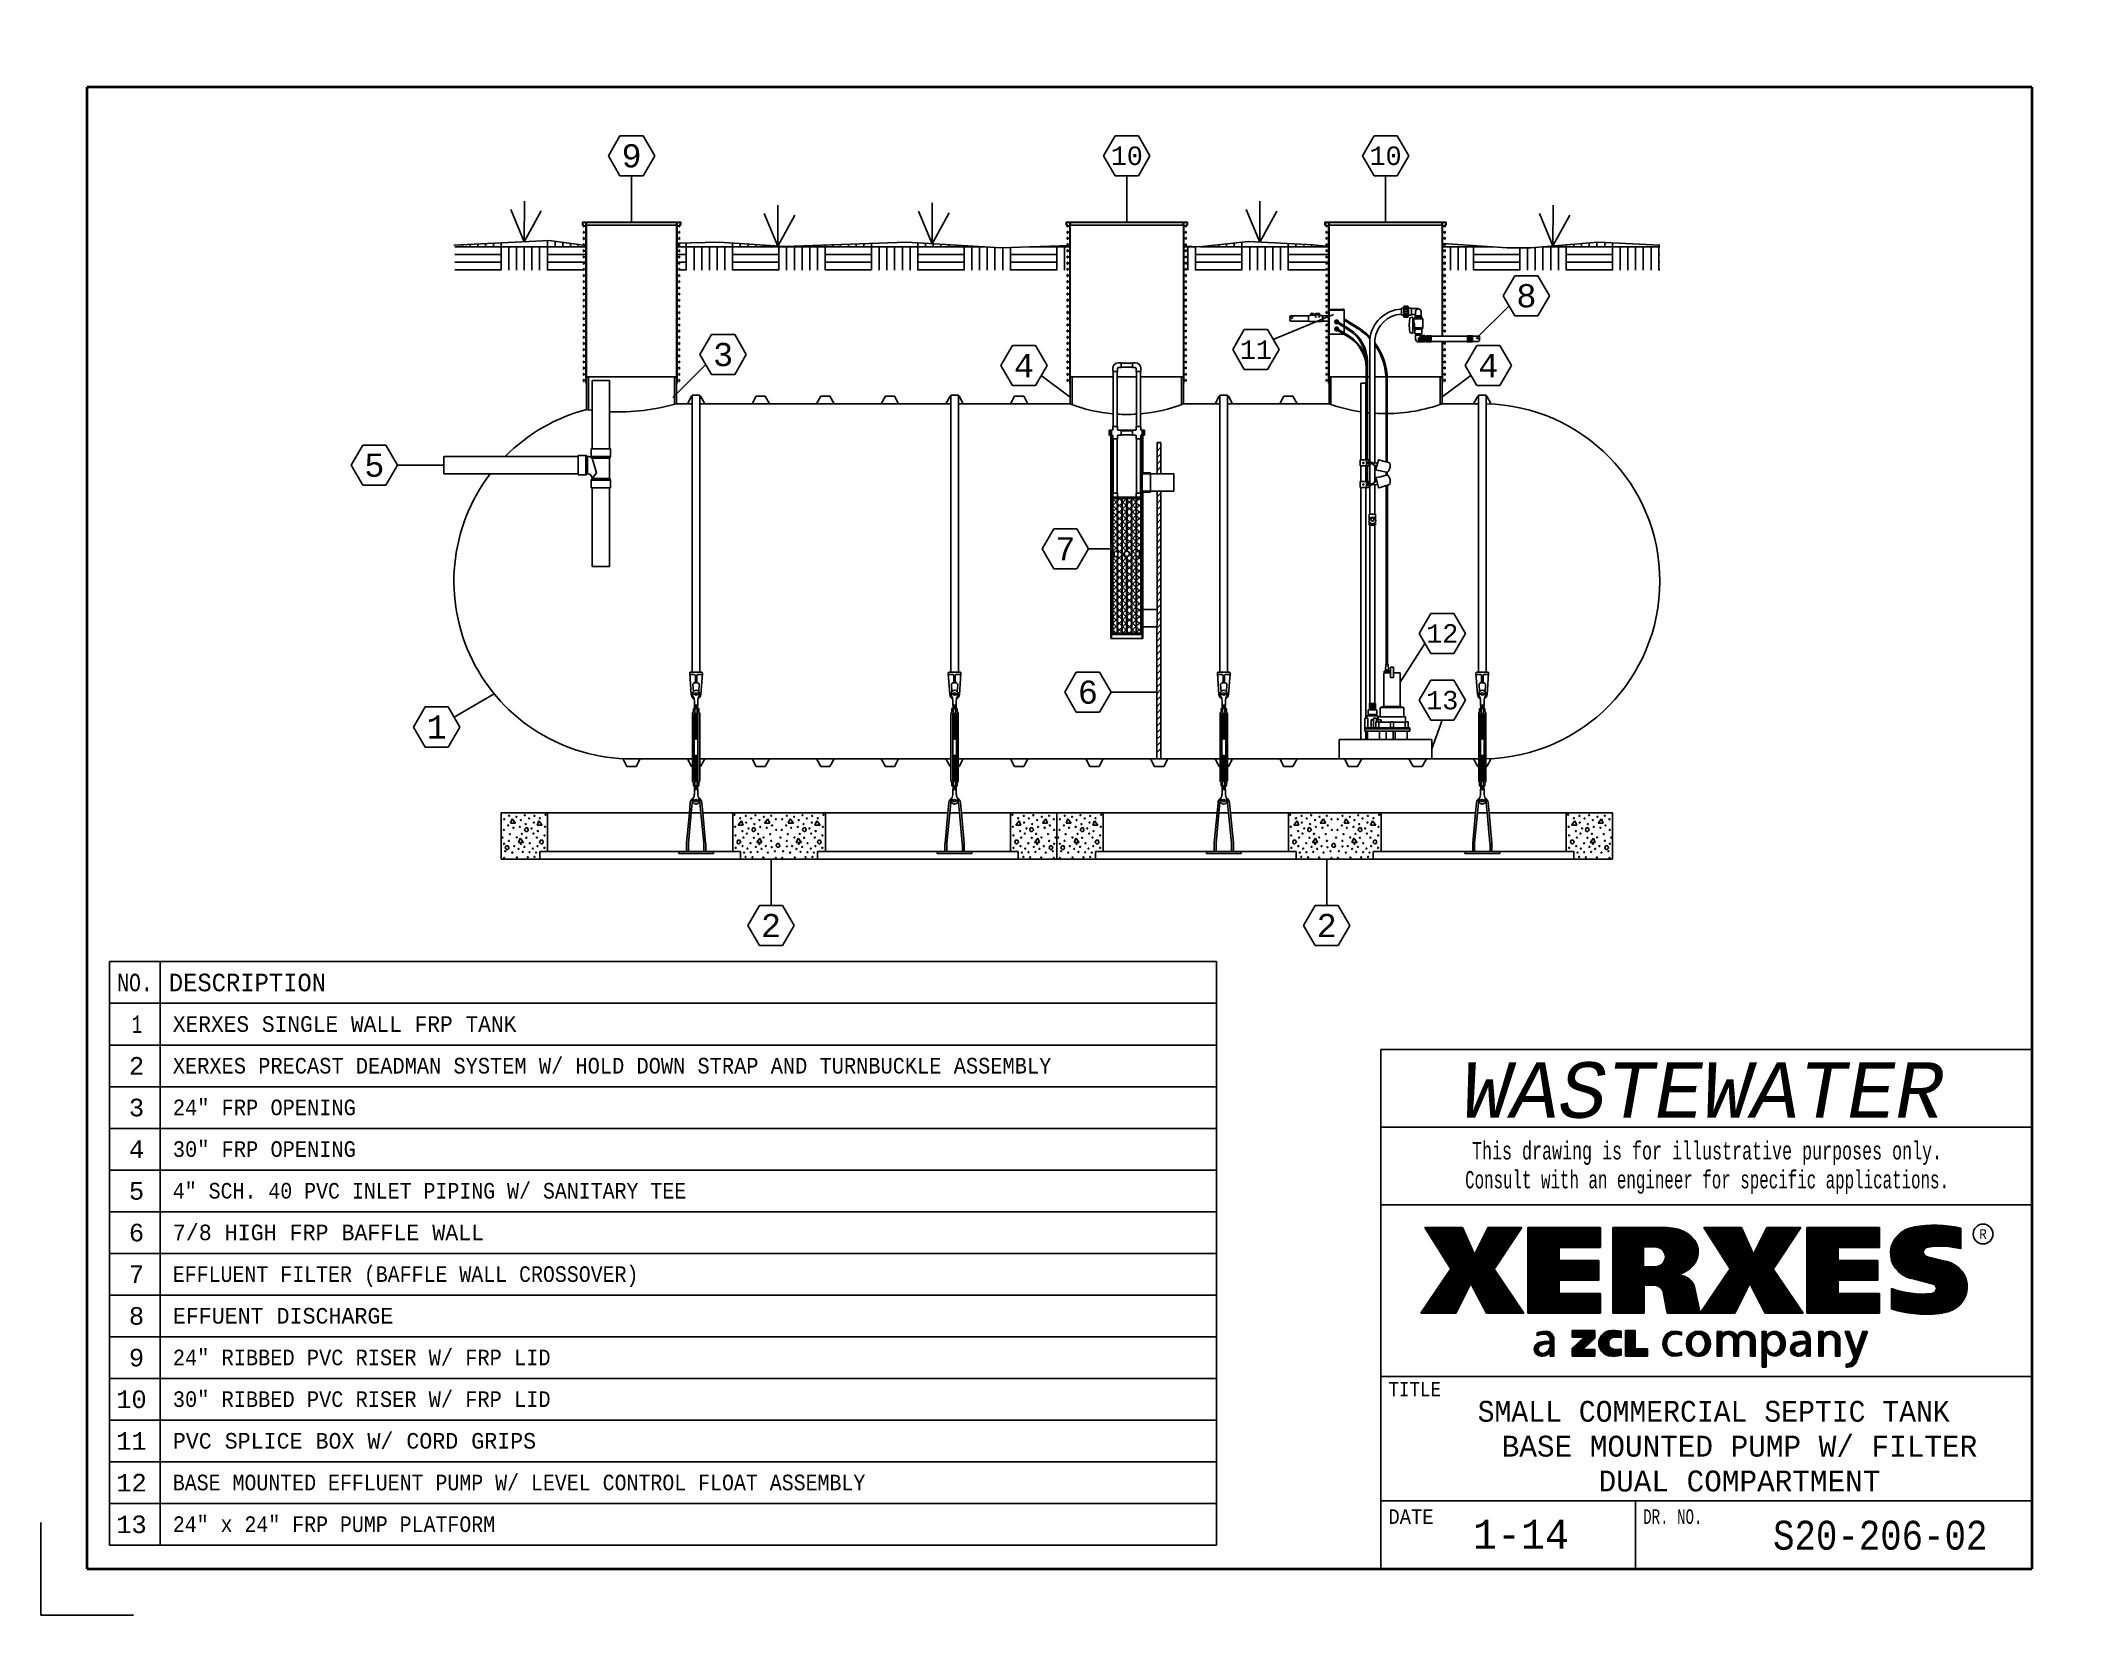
# Paper-space layout 'Layout1' of a CAD drawing. Extents: x 0 to 22, y 0 to 17.
# The model-space entities are those that its viewports show. They can reach past a viewport. Long polylines and large blocks are cut down to what shows.
import ezdxf
from ezdxf.enums import TextEntityAlignment as Align

# ---------------------------------------------------------------- set-up
doc = ezdxf.new("R2010")
doc.units = 0
doc.header["$MEASUREMENT"] = 0
doc.header["$PDMODE"] = 2
doc.header["$PDSIZE"] = -0.01
doc.linetypes.add('SHORT_DASH', pattern=[0.125, 0.03125, -0.0625, 0.03125])
doc.layers.add('1', color=7, linetype='Continuous')
doc.layers.add('2', color=7, linetype='Continuous')
doc.layers.get('0').off()
doc.styles.get("Standard").update_dxf_attribs({"font": 'monotxt.shx'})

psp = doc.layouts.get("Layout1")

msp = doc.modelspace()

# ---------------------------------------------------------------- texts
at = {"layer": '1', "color": 5, "linetype": 'Continuous'}
for s, height, width, p in [('NO.', 0.1898, 0.777667, (0.826, 6.737)), ('DESCRIPTION', 0.18984, 0.939091, (1.383, 6.737)), ('1', 0.19, 0.665, (0.984, 6.287)), ('XERXES SINGLE WALL FRP TANK', 0.16875, 0.940667, (1.426, 6.299)), ('XERXES PRECAST DEADMAN SYSTEM W/ HOLD DOWN STRAP AND TURNBUCKLE ASSEMBLY', 0.16875, 0.902067, (1.426, 5.849)), ('24" FRP OPENING', 0.16875, 0.902067, (1.426, 5.399)), ('30" FRP OPENING', 0.16875, 0.902067, (1.426, 4.949)), ('4" SCH. 40 PVC INLET PIPING W/ SANITARY TEE', 0.16875, 0.882674, (1.426, 4.499)), ('7/8 HIGH FRP BAFFLE WALL', 0.16875, 0.959167, (1.426, 4.049)), ('EFFLUENT FILTER (BAFFLE WALL CROSSOVER)', 0.16875, 0.882674, (1.426, 3.599)), ('EFFUENT DISCHARGE', 0.16875, 0.959167, (1.426, 3.149)), ('24" RIBBED PVC RISER W/ FRP LID', 0.16875, 0.900871, (1.426, 2.699)), ('30" RIBBED PVC RISER W/ FRP LID', 0.16875, 0.900871, (1.426, 2.249)), ('PVC SPLICE BOX W/ CORD GRIPS', 0.16875, 0.959167, (1.426, 1.799)), ('BASE MOUNTED EFFLUENT PUMP W/ LEVEL CONTROL FLOAT ASSEMBLY', 0.16875, 0.882674, (1.426, 1.349)), ('24" x 24" FRP PUMP PLATFORM', 0.16875, 0.882674, (1.426, 0.899))]:
    msp.add_text(s, height=height, dxfattribs=dict(at, width=width)).set_placement(p)
for s, height, p in [('2', 0.19, (0.952, 5.837)), ('3', 0.19, (0.952, 5.387)), ('4', 0.19, (0.952, 4.937)), ('5', 0.19, (0.952, 4.487)), ('6', 0.19, (0.952, 4.037)), ('7', 0.19, (0.952, 3.587)), ('8', 0.19, (0.952, 3.137)), ('9', 0.19, (0.952, 2.687)), ('10', 0.1898, (0.815, 2.237)), ('11', 0.1898, (0.815, 1.787)), ('12', 0.1898, (0.815, 1.337)), ('13', 0.1898, (0.815, 0.887))]:
    msp.add_text(s, height=height, dxfattribs=at).set_placement(p)
at = {"layer": '1', "color": 5, "linetype": 'Continuous', "oblique": 10}
msp.add_text('WASTEWATER', height=0.6, dxfattribs=at).set_placement((17.907, 5.671), align=Align.MIDDLE_CENTER)
at = {"layer": '1', "color": 5, "linetype": 'Continuous'}
for s, height, width, p in [('This drawing is for illustrative purposes only.', 0.1875, 0.665498, (17.992, 4.921)), ('Consult with an engineer for specific applications.', 0.1875, 0.631338, (17.992, 4.609)), ('SMALL COMMERCIAL SEPTIC TANK', 0.22541, 0.933182, (18.064, 2.089)), ('BASE MOUNTED PUMP W/ FILTER', 0.22541, 0.97475, (18.342, 1.713)), ('DUAL COMPARTMENT', 0.22541, 0.975, (18.342, 1.337))]:
    msp.add_text(s, height=height, dxfattribs=dict(at, width=width)).set_placement(p, align=Align.CENTER)
for s, height, width, p in [('R', 0.105, 0.9, (20.972, 4.116)), ('1-14', 0.3125, 0.9575, (15.983, 0.874)), ('S20-206-02', 0.3125, 0.855714, (19.862, 0.864))]:
    msp.add_text(s, height=height, dxfattribs=dict(at, width=width)).set_placement(p, align=Align.MIDDLE_CENTER)
for s, width, p in [('TITLE', 0.8397, (14.552, 2.442)), ('DATE', 0.9, (14.552, 1.065)), ('DR. NO.', 0.677057, (17.302, 1.065))]:
    msp.add_text(s, height=0.1562, dxfattribs=dict(at, width=width)).set_placement(p, align=Align.MIDDLE_LEFT)
at = {"layer": '2', "color": 5, "linetype": 'Continuous'}
for s, height, p in [('9', 6, (59.545, 123.298)), ('10', 4.8, (187.887, 123.315)), ('10', 4.8, (254.944, 123.315)), ('8', 6, (291.439, 87.041)), ('11', 4.8, (221.332, 73.087)), ('3', 6, (83.269, 71.796)), ('4', 6, (161.22, 68.936)), ('4', 6, (281.554, 68.936)), ('5', 6, (-7.112, 43.129)), ('7', 6, (171.971, 21.441)), ('12', 4.8, (269.63, -0.476)), ('6', 6, (177.801, -15.681)), ('13', 4.8, (269.63, -17.747)), ('1', 6, (9.047, -24.722)), ('2', 6, (95.686, -76.158)), ('2', 6, (239.686, -76.158))]:
    msp.add_text(s, height=height, dxfattribs=at).set_placement(p, align=Align.MIDDLE_CENTER)

# ---------------------------------------------------------------- blocks, each defined once
blk = doc.blocks.new('*U31')
at = {"layer": '2', "color": 5, "linetype": 'Continuous'}
blk.add_circle((0, 0), 1, dxfattribs=at)
blk = doc.blocks.new('*U32')
at = {"layer": '2', "color": 5, "linetype": 'Continuous'}
blk.add_circle((0, 0), 1, dxfattribs=at)
blk = doc.blocks.new('*X10')
at = {"layer": '2', "color": 5, "linetype": 'Continuous'}
for p, q in [((-6.572, 27.369), (0.299, 34.241)), ((-6.572, 29.066), (-1.398, 34.241)), ((-6.572, 30.763), (-3.095, 34.241)), ((-6.572, 32.46), (-4.792, 34.241)), ((-6.572, 34.157), (-6.489, 34.241)), ((0.633, 26.952), (-6.572, 34.157)), ((0.633, 28.649), (-4.959, 34.241)), ((0.633, 30.346), (-3.262, 34.241)), ((0.633, 32.043), (-1.565, 34.241)), ((0.633, 33.74), (0.132, 34.241)), ((-6.572, 25.672), (0.633, 32.877)), ((0.633, 25.255), (-6.572, 32.46)), ((-6.572, 23.975), (0.633, 31.18)), ((0.633, 23.558), (-6.572, 30.763)), ((-6.572, 22.278), (0.633, 29.483)), ((0.633, 21.861), (-6.572, 29.066)), ((-6.572, 20.58), (0.633, 27.786)), ((0.633, 20.164), (-6.572, 27.369)), ((-5.33, 20.126), (0.633, 26.089)), ((-0.627, 19.726), (-6.572, 25.672)), ((-3.194, 20.565), (0.633, 24.392)), ((-3.17, 20.573), (-6.572, 23.975)), ((-2.302, 19.76), (0.633, 22.694)), ((0.633, 15.072), (-6.572, 22.278)), ((0.111, 20.476), (0.633, 20.997)), ((-6.212, 20.22), (-6.572, 20.58)), ((-6.572, 17.186), (-3.618, 20.141)), ((-6.572, 13.792), (-0.629, 19.736)), ((0.633, 16.769), (-2.314, 19.716)), ((0.633, 13.375), (-5.416, 19.424)), ((-6.572, 18.883), (-6.105, 19.351)), ((-6.572, 12.095), (0.633, 19.3)), ((-6.572, 15.489), (-2.813, 19.249)), ((0.633, 18.466), (-0.084, 19.183)), ((0.633, 11.678), (-6.572, 18.883)), ((-6.572, 10.398), (0.633, 17.603)), ((0.633, 9.981), (-6.572, 17.186)), ((-6.572, 8.701), (0.633, 15.906)), ((0.633, 8.284), (-6.572, 15.489)), ((-6.572, 7.004), (0.633, 14.209)), ((0.633, 6.587), (-6.572, 13.792)), ((-6.572, 5.307), (0.633, 12.512)), ((0.633, 4.89), (-6.572, 12.095)), ((-6.572, 3.61), (0.633, 10.815)), ((0.633, 3.193), (-6.572, 10.398)), ((-6.572, 1.913), (0.633, 9.118)), ((0.633, 1.496), (-6.572, 8.701)), ((-6.572, 0.216), (0.633, 7.421)), ((0.633, -0.201), (-6.572, 7.004)), ((-5.724, -0.633), (0.633, 5.724)), ((-0.633, -0.633), (-6.572, 5.307)), ((-4.027, -0.633), (0.633, 4.027)), ((-2.33, -0.633), (-6.572, 3.61)), ((-2.33, -0.633), (0.633, 2.33)), ((-4.027, -0.633), (-6.572, 1.913)), ((-0.633, -0.633), (0.633, 0.633)), ((-5.724, -0.633), (-6.572, 0.216))]:
    blk.add_line(p, q, dxfattribs=at)
blk = doc.blocks.new('*U33', base_point=(17.431, 3.87))
at = {"layer": '1', "color": 1, "linetype": 'Continuous'}
blk.add_arc((17.431, 3.87), 0.111, 90, 270, dxfattribs=at)
blk = doc.blocks.new('*U34', base_point=(20.275, 3.911))
at = {"layer": '1', "color": 1, "linetype": 'Continuous'}
blk.add_arc((20.275, 3.911), 0.302, 277.0315, 72.0315, dxfattribs=at)
blk = doc.blocks.new('*U35', base_point=(20.499758, 3.545639))
at = {"layer": '1', "color": 1, "linetype": 'Continuous'}
blk.add_arc((20.499758, 3.545639), 0.302006, 277.03145, 75.87677, dxfattribs=at)
blk = doc.blocks.new('*U36', base_point=(20.407239, 3.527289))
at = {"layer": '1', "color": 1, "linetype": 'Continuous'}
blk.add_arc((20.407239, 3.527289), 0.061144, 96.815077, 254.38799, dxfattribs=at)
blk = doc.blocks.new('*U37', base_point=(20.388, 3.922))
at = {"layer": '1', "color": 1, "linetype": 'Continuous'}
blk.add_arc((20.388, 3.922), 0.0611, 96.8151, 252.7312, dxfattribs=at)
blk = doc.blocks.new('*U38', base_point=(17.56, 3.923))
at = {"layer": '1', "color": 1, "linetype": 'Continuous'}
blk.add_arc((17.56, 3.923), 0.338, 105.2074, 270, dxfattribs=at)
blk = doc.blocks.new('*U39', base_point=(19.495, 2.799))
at = {"layer": '1', "color": 5, "linetype": 'Continuous'}
blk.add_arc((19.495, 2.799), 0.0867, 0, 90, dxfattribs=at)
blk = doc.blocks.new('*U40', base_point=(18.721, 2.932))
at = {"layer": '1', "color": 5, "linetype": 'Continuous'}
blk.add_arc((18.721, 2.932), 0.133, 129.3644, 50.6356, dxfattribs=at)
blk = doc.blocks.new('*U41')
at = {"layer": '1', "color": 5, "linetype": 'Continuous'}
blk.add_circle((0, 0), 1, dxfattribs=at)
blk = doc.blocks.new('*U42', base_point=(17.913, 2.932))
at = {"layer": '1', "color": 5, "linetype": 'Continuous'}
blk.add_arc((17.913, 2.932), 0.133, 180, 0, dxfattribs=at)
blk = doc.blocks.new('*U43')
at = {"layer": '1', "color": 5, "linetype": 'Continuous'}
blk.add_circle((0, 0), 1, dxfattribs=at)
blk = doc.blocks.new('*U44', base_point=(17.886, 2.932))
at = {"layer": '1', "color": 5, "linetype": 'Continuous'}
blk.add_arc((17.886, 2.932), 0.133, 0, 180, dxfattribs=at)
blk = doc.blocks.new('*U45', base_point=(17.631, 2.932))
at = {"layer": '1', "color": 5, "linetype": 'Continuous'}
blk.add_arc((17.631, 2.932), 0.133, 0, 180, dxfattribs=at)
blk = doc.blocks.new('*U46', base_point=(17.644, 2.932))
at = {"layer": '1', "color": 5, "linetype": 'Continuous'}
blk.add_arc((17.644, 2.932), 0.104, 180, 0, dxfattribs=at)
blk = doc.blocks.new('*X11')
at = {"layer": '1', "color": 1, "linetype": 'Continuous'}
for p, q in [((-0.634, 0), (-0.106, 0.528)), ((-0.632, 0.004), (-0.108, 0.528)), ((-0.631, 0), (-0.103, 0.528)), ((-0.628, 0), (-0.1, 0.528)), ((-0.626, 0.013), (-0.111, 0.528)), ((-0.625, 0), (-0.097, 0.528)), ((-0.622, 0), (-0.094, 0.528)), ((-0.62, 0), (-0.091, 0.528)), ((-0.62, 0.022), (-0.114, 0.528)), ((-0.617, 0), (-0.089, 0.528)), ((-0.615, 0.03), (-0.117, 0.528)), ((-0.614, 0), (-0.086, 0.528)), ((-0.611, 0), (-0.083, 0.528)), ((-0.61, 0.527), (-0.609, 0.528)), ((-0.609, 0.039), (-0.12, 0.528)), ((-0.609, 0.525), (-0.606, 0.528)), ((-0.608, 0), (-0.08, 0.528)), ((-0.608, 0.523), (-0.603, 0.528)), ((-0.607, 0.521), (-0.601, 0.528)), ((-0.606, 0.52), (-0.598, 0.528)), ((-0.605, 0), (-0.077, 0.528)), ((-0.605, 0.518), (-0.595, 0.528)), ((-0.604, 0.516), (-0.592, 0.528)), ((-0.603, 0), (-0.074, 0.528)), ((-0.603, 0.048), (-0.122, 0.528)), ((-0.603, 0.515), (-0.589, 0.528)), ((-0.602, 0.513), (-0.586, 0.528)), ((-0.6, 0), (-0.072, 0.528)), ((-0.6, 0.511), (-0.584, 0.528)), ((-0.599, 0.509), (-0.581, 0.528)), ((-0.598, 0.508), (-0.578, 0.528)), ((-0.597, 0), (-0.069, 0.528)), ((-0.597, 0.056), (-0.125, 0.528)), ((-0.597, 0.506), (-0.575, 0.528)), ((-0.596, 0.504), (-0.572, 0.528)), ((-0.595, 0.502), (-0.569, 0.528)), ((-0.594, 0), (-0.066, 0.528)), ((-0.594, 0.501), (-0.567, 0.528)), ((-0.593, 0.499), (-0.564, 0.528)), ((-0.592, 0.497), (-0.561, 0.528)), ((-0.591, 0), (-0.063, 0.528)), ((-0.591, 0.065), (-0.128, 0.528)), ((-0.591, 0.496), (-0.558, 0.528)), ((-0.589, 0.494), (-0.555, 0.528)), ((-0.588, 0), (-0.06, 0.528)), ((-0.588, 0.492), (-0.552, 0.528)), ((-0.587, 0.49), (-0.55, 0.528)), ((-0.586, 0), (-0.057, 0.528)), ((-0.586, 0.489), (-0.547, 0.528)), ((-0.585, 0.074), (-0.131, 0.528)), ((-0.585, 0.487), (-0.544, 0.528)), ((-0.584, 0.485), (-0.541, 0.528)), ((-0.583, 0), (-0.055, 0.528)), ((-0.583, 0.483), (-0.538, 0.528)), ((-0.582, 0.482), (-0.535, 0.528)), ((-0.581, 0.48), (-0.533, 0.528)), ((-0.58, 0), (-0.052, 0.528)), ((-0.58, 0.478), (-0.53, 0.528)), ((-0.579, 0.083), (-0.134, 0.528)), ((-0.579, 0.476), (-0.527, 0.528)), ((-0.577, 0), (-0.049, 0.528)), ((-0.577, 0.475), (-0.524, 0.528)), ((-0.576, 0.473), (-0.521, 0.528)), ((-0.575, 0.471), (-0.518, 0.528)), ((-0.574, 0), (-0.046, 0.528)), ((-0.574, 0.47), (-0.516, 0.528)), ((-0.573, 0.091), (-0.137, 0.528)), ((-0.573, 0.468), (-0.513, 0.528)), ((-0.572, 0.466), (-0.51, 0.528)), ((-0.571, 0), (-0.043, 0.528)), ((-0.571, 0.464), (-0.507, 0.528)), ((-0.57, 0.463), (-0.504, 0.528)), ((-0.569, 0), (-0.04, 0.528)), ((-0.569, 0.461), (-0.502, 0.528)), ((-0.568, 0.459), (-0.499, 0.528)), ((-0.566, 0), (-0.038, 0.528)), ((-0.566, 0.457), (-0.496, 0.528)), ((-0.565, 0.456), (-0.493, 0.528)), ((-0.564, 0.454), (-0.49, 0.528)), ((-0.563, 0), (-0.035, 0.528)), ((-0.563, 0.452), (-0.487, 0.528)), ((-0.562, 0.451), (-0.485, 0.528)), ((-0.561, 0.449), (-0.482, 0.528)), ((-0.56, 0), (-0.032, 0.528)), ((-0.56, 0.447), (-0.479, 0.528)), ((-0.559, 0.445), (-0.476, 0.528)), ((-0.558, 0.444), (-0.473, 0.528)), ((-0.557, 0), (-0.029, 0.528)), ((-0.557, 0.442), (-0.47, 0.528)), ((-0.555, 0.44), (-0.468, 0.528)), ((-0.554, 0), (-0.026, 0.528)), ((-0.554, 0.438), (-0.465, 0.528)), ((-0.553, 0.437), (-0.462, 0.528)), ((-0.552, 0), (-0.024, 0.528)), ((-0.552, 0.435), (-0.459, 0.528)), ((-0.551, 0.433), (-0.456, 0.528)), ((-0.55, 0.432), (-0.453, 0.528)), ((-0.549, 0), (-0.021, 0.528)), ((-0.549, 0.43), (-0.451, 0.528)), ((-0.548, 0.428), (-0.448, 0.528)), ((-0.547, 0.426), (-0.445, 0.528)), ((-0.546, 0), (-0.018, 0.528)), ((-0.546, 0.425), (-0.442, 0.528)), ((-0.544, 0.423), (-0.439, 0.528)), ((-0.543, 0), (-0.015, 0.528)), ((-0.543, 0.421), (-0.436, 0.528)), ((-0.542, 0.419), (-0.434, 0.528)), ((-0.541, 0.418), (-0.431, 0.528)), ((-0.54, 0.416), (-0.428, 0.528)), ((-0.54, 0), (-0.016, 0.524)), ((-0.539, 0.414), (-0.425, 0.528)), ((-0.538, 0.412), (-0.422, 0.528)), ((-0.537, 0.411), (-0.419, 0.528)), ((-0.537, 0), (-0.021, 0.516)), ((-0.536, 0.409), (-0.417, 0.528)), ((-0.535, 0.407), (-0.414, 0.528)), ((-0.535, 0), (-0.027, 0.508)), ((-0.533, 0.406), (-0.411, 0.528)), ((-0.532, 0.404), (-0.408, 0.528)), ((-0.531, 0.402), (-0.405, 0.528)), ((-0.53, 0.4), (-0.403, 0.528)), ((-0.529, 0.399), (-0.4, 0.528)), ((-0.528, 0.397), (-0.397, 0.528)), ((-0.527, 0.395), (-0.394, 0.528)), ((-0.526, 0.393), (-0.391, 0.528)), ((-0.525, 0.392), (-0.388, 0.528)), ((-0.524, 0.39), (-0.386, 0.528)), ((-0.523, 0.388), (-0.383, 0.528)), ((-0.521, 0.387), (-0.38, 0.528)), ((-0.52, 0.385), (-0.378, 0.527)), ((-0.519, 0.383), (-0.378, 0.525)), ((-0.518, 0.381), (-0.377, 0.523)), ((-0.517, 0.38), (-0.376, 0.521)), ((-0.516, 0.378), (-0.375, 0.519)), ((-0.515, 0.376), (-0.374, 0.517)), ((-0.514, 0.374), (-0.373, 0.515)), ((-0.513, 0.373), (-0.372, 0.513)), ((-0.512, 0.371), (-0.371, 0.511)), ((-0.51, 0.369), (-0.371, 0.509)), ((-0.509, 0.367), (-0.37, 0.507)), ((-0.508, 0.366), (-0.369, 0.505)), ((-0.507, 0.364), (-0.368, 0.503)), ((-0.305, 0.363), (-0.139, 0.528)), ((-0.302, 0.368), (-0.142, 0.528)), ((-0.299, 0.374), (-0.145, 0.528)), ((-0.296, 0.38), (-0.148, 0.528)), ((-0.293, 0.385), (-0.151, 0.528)), ((-0.291, 0.391), (-0.154, 0.528)), ((-0.288, 0.397), (-0.156, 0.528)), ((-0.285, 0.402), (-0.159, 0.528)), ((-0.282, 0.408), (-0.162, 0.528)), ((-0.279, 0.414), (-0.165, 0.528)), ((-0.276, 0.42), (-0.168, 0.528)), ((-0.273, 0.425), (-0.171, 0.528)), ((-0.271, 0.431), (-0.173, 0.528)), ((-0.268, 0.437), (-0.176, 0.528)), ((-0.265, 0.442), (-0.179, 0.528)), ((-0.262, 0.448), (-0.182, 0.528)), ((-0.259, 0.454), (-0.185, 0.528)), ((-0.256, 0.459), (-0.188, 0.528)), ((-0.253, 0.465), (-0.19, 0.528)), ((-0.251, 0.471), (-0.193, 0.528)), ((-0.248, 0.476), (-0.196, 0.528)), ((-0.245, 0.482), (-0.199, 0.528)), ((-0.242, 0.488), (-0.202, 0.528)), ((-0.239, 0.493), (-0.205, 0.528)), ((-0.236, 0.499), (-0.207, 0.528)), ((-0.233, 0.505), (-0.21, 0.528)), ((-0.231, 0.51), (-0.213, 0.528)), ((-0.228, 0.516), (-0.216, 0.528)), ((-0.225, 0.522), (-0.219, 0.528)), ((-0.222, 0.528), (-0.221, 0.528)), ((-0.532, 0), (-0.033, 0.499)), ((-0.529, 0), (-0.038, 0.491)), ((-0.526, 0), (-0.044, 0.482)), ((-0.523, 0), (-0.049, 0.474)), ((-0.521, 0), (-0.055, 0.466)), ((-0.521, 0.17), (-0.312, 0.378)), ((-0.518, 0), (-0.06, 0.457)), ((-0.515, 0), (-0.066, 0.449)), ((-0.515, 0.178), (-0.313, 0.38)), ((-0.512, 0), (-0.071, 0.44)), ((-0.509, 0.187), (-0.314, 0.382)), ((-0.506, 0.362), (-0.367, 0.501)), ((-0.505, 0.361), (-0.366, 0.499)), ((-0.504, 0.359), (-0.365, 0.497)), ((-0.503, 0.357), (-0.364, 0.495)), ((-0.503, 0.196), (-0.315, 0.384)), ((-0.502, 0.355), (-0.364, 0.493)), ((-0.501, 0.354), (-0.363, 0.492)), ((-0.499, 0.352), (-0.362, 0.49)), ((-0.498, 0.35), (-0.361, 0.488)), ((-0.497, 0.348), (-0.36, 0.486)), ((-0.497, 0.204), (-0.315, 0.386)), ((-0.496, 0.347), (-0.359, 0.484)), ((-0.495, 0.345), (-0.358, 0.482)), ((-0.494, 0.343), (-0.357, 0.48)), ((-0.493, 0.342), (-0.357, 0.478)), ((-0.492, 0.34), (-0.356, 0.476)), ((-0.491, 0.338), (-0.355, 0.474)), ((-0.491, 0.213), (-0.316, 0.388)), ((-0.49, 0.336), (-0.354, 0.472)), ((-0.488, 0.335), (-0.353, 0.47)), ((-0.487, 0.333), (-0.352, 0.468)), ((-0.486, 0.331), (-0.351, 0.466)), ((-0.485, 0.329), (-0.35, 0.464)), ((-0.485, 0.222), (-0.317, 0.39)), ((-0.484, 0.328), (-0.35, 0.462)), ((-0.483, 0.326), (-0.349, 0.46)), ((-0.482, 0.324), (-0.348, 0.458)), ((-0.481, 0.322), (-0.347, 0.456)), ((-0.48, 0.321), (-0.346, 0.454)), ((-0.479, 0.319), (-0.345, 0.452)), ((-0.479, 0.231), (-0.318, 0.392)), ((-0.477, 0.317), (-0.344, 0.451)), ((-0.476, 0.316), (-0.343, 0.449)), ((-0.475, 0.314), (-0.343, 0.447)), ((-0.474, 0.312), (-0.342, 0.445)), ((-0.474, 0.239), (-0.319, 0.394)), ((-0.473, 0.31), (-0.341, 0.443)), ((-0.472, 0.309), (-0.34, 0.441)), ((-0.471, 0.307), (-0.339, 0.439)), ((-0.47, 0.305), (-0.338, 0.437)), ((-0.469, 0.303), (-0.337, 0.435)), ((-0.468, 0.302), (-0.336, 0.433)), ((-0.468, 0.248), (-0.32, 0.396)), ((-0.467, 0.3), (-0.336, 0.431)), ((-0.465, 0.298), (-0.335, 0.429)), ((-0.464, 0.297), (-0.334, 0.427)), ((-0.463, 0.295), (-0.333, 0.425)), ((-0.462, 0.293), (-0.332, 0.423)), ((-0.462, 0.257), (-0.321, 0.398)), ((-0.461, 0.291), (-0.331, 0.421)), ((-0.46, 0.29), (-0.33, 0.419)), ((-0.459, 0.288), (-0.329, 0.417)), ((-0.458, 0.286), (-0.329, 0.415)), ((-0.457, 0.284), (-0.328, 0.413)), ((-0.456, 0.283), (-0.327, 0.411)), ((-0.456, 0.265), (-0.322, 0.4)), ((-0.454, 0.281), (-0.326, 0.409)), ((-0.453, 0.279), (-0.325, 0.408)), ((-0.452, 0.277), (-0.324, 0.406)), ((-0.451, 0.276), (-0.323, 0.404)), ((-0.45, 0.274), (-0.322, 0.402)), ((-0.327, 0.183), (-0.077, 0.432)), ((-0.326, 0.181), (-0.083, 0.424)), ((-0.325, 0.179), (-0.088, 0.415)), ((-0.324, 0.177), (-0.094, 0.407)), ((-0.323, 0.175), (-0.099, 0.398)), ((-0.322, 0.173), (-0.105, 0.39)), ((-0.321, 0.171), (-0.11, 0.382)), ((-0.568, 0.1), (-0.305, 0.363)), ((-0.562, 0.109), (-0.306, 0.365)), ((-0.556, 0.117), (-0.307, 0.366)), ((-0.55, 0.126), (-0.308, 0.368)), ((-0.544, 0.135), (-0.308, 0.37)), ((-0.538, 0.144), (-0.309, 0.372)), ((-0.532, 0.152), (-0.31, 0.374)), ((-0.526, 0.161), (-0.311, 0.376)), ((-0.32, 0.169), (-0.116, 0.373)), ((-0.319, 0.168), (-0.122, 0.365)), ((-0.318, 0.166), (-0.127, 0.357)), ((-0.317, 0.164), (-0.133, 0.348)), ((-0.316, 0.162), (-0.138, 0.34)), ((-0.315, 0.16), (-0.144, 0.331)), ((-0.314, 0.158), (-0.149, 0.323)), ((-0.313, 0.156), (-0.155, 0.315)), ((-0.312, 0.155), (-0.161, 0.306)), ((-0.311, 0.153), (-0.166, 0.298)), ((-0.31, 0.151), (-0.172, 0.289)), ((-0.309, 0.149), (-0.177, 0.281)), ((-0.308, 0.147), (-0.183, 0.273)), ((-0.307, 0.145), (-0.182, 0.271)), ((-0.306, 0.143), (-0.181, 0.269)), ((-0.305, 0.142), (-0.18, 0.267)), ((-0.304, 0.14), (-0.178, 0.266)), ((-0.303, 0.138), (-0.177, 0.264)), ((-0.302, 0.136), (-0.176, 0.262)), ((-0.301, 0.134), (-0.175, 0.261)), ((-0.301, 0.132), (-0.174, 0.259)), ((-0.3, 0.13), (-0.173, 0.257)), ((-0.299, 0.129), (-0.172, 0.255)), ((-0.298, 0.127), (-0.171, 0.254)), ((-0.297, 0.125), (-0.169, 0.252)), ((-0.509, 0), (-0.327, 0.182)), ((-0.506, 0), (-0.33, 0.176)), ((-0.504, 0), (-0.333, 0.17)), ((-0.501, 0), (-0.336, 0.165)), ((-0.498, 0), (-0.339, 0.159)), ((-0.495, 0), (-0.342, 0.153)), ((-0.492, 0), (-0.345, 0.147)), ((-0.489, 0), (-0.348, 0.141)), ((-0.487, 0), (-0.351, 0.136)), ((-0.484, 0), (-0.354, 0.13)), ((-0.296, 0.123), (-0.168, 0.25)), ((-0.295, 0.121), (-0.167, 0.249)), ((-0.294, 0.119), (-0.166, 0.247)), ((-0.293, 0.117), (-0.165, 0.245)), ((-0.292, 0.115), (-0.164, 0.244)), ((-0.291, 0.114), (-0.163, 0.242)), ((-0.29, 0.112), (-0.161, 0.24)), ((-0.289, 0.11), (-0.16, 0.239)), ((-0.288, 0.108), (-0.159, 0.237)), ((-0.287, 0.106), (-0.158, 0.235)), ((-0.286, 0.104), (-0.157, 0.233)), ((-0.285, 0.102), (-0.156, 0.232)), ((-0.284, 0.101), (-0.155, 0.23)), ((-0.283, 0.099), (-0.153, 0.228)), ((-0.282, 0.097), (-0.152, 0.227)), ((-0.281, 0.095), (-0.151, 0.225)), ((-0.28, 0.093), (-0.15, 0.223)), ((-0.279, 0.091), (-0.149, 0.222)), ((-0.278, 0.089), (-0.148, 0.22)), ((-0.277, 0.088), (-0.147, 0.218)), ((-0.276, 0.086), (-0.145, 0.217)), ((-0.275, 0.084), (-0.144, 0.215)), ((-0.274, 0.082), (-0.143, 0.213)), ((-0.273, 0.08), (-0.142, 0.211)), ((-0.272, 0.078), (-0.141, 0.21)), ((-0.272, 0.076), (-0.14, 0.208)), ((-0.271, 0.075), (-0.139, 0.206)), ((-0.27, 0.073), (-0.138, 0.205)), ((-0.269, 0.071), (-0.136, 0.203)), ((-0.268, 0.069), (-0.135, 0.201)), ((-0.267, 0.067), (-0.134, 0.2)), ((-0.266, 0.065), (-0.133, 0.198)), ((-0.265, 0.063), (-0.132, 0.196)), ((-0.264, 0.061), (-0.131, 0.195)), ((-0.263, 0.06), (-0.13, 0.193)), ((-0.262, 0.058), (-0.128, 0.191)), ((-0.261, 0.056), (-0.127, 0.189)), ((-0.26, 0.054), (-0.126, 0.188)), ((-0.259, 0.052), (-0.125, 0.186)), ((-0.258, 0.05), (-0.124, 0.184)), ((-0.257, 0.048), (-0.123, 0.183)), ((-0.256, 0.047), (-0.122, 0.181)), ((-0.255, 0.045), (-0.12, 0.179)), ((-0.254, 0.043), (-0.119, 0.178)), ((-0.253, 0.041), (-0.118, 0.176)), ((-0.252, 0.039), (-0.117, 0.174)), ((-0.251, 0.037), (-0.116, 0.173)), ((-0.25, 0.035), (-0.115, 0.171)), ((-0.249, 0.034), (-0.114, 0.169)), ((-0.248, 0.032), (-0.113, 0.168)), ((-0.247, 0.03), (-0.111, 0.166)), ((-0.246, 0.028), (-0.11, 0.164)), ((-0.245, 0.026), (-0.109, 0.162)), ((-0.244, 0.024), (-0.108, 0.161)), ((-0.244, 0.022), (-0.107, 0.159)), ((-0.243, 0.02), (-0.106, 0.157)), ((-0.242, 0.019), (-0.105, 0.156)), ((-0.241, 0.017), (-0.103, 0.154)), ((-0.24, 0.015), (-0.102, 0.152)), ((-0.239, 0.013), (-0.101, 0.151)), ((-0.238, 0.011), (-0.1, 0.149)), ((-0.237, 0.009), (-0.099, 0.147)), ((-0.236, 0.007), (-0.098, 0.146)), ((-0.235, 0.006), (-0.097, 0.144)), ((-0.234, 0.004), (-0.095, 0.142)), ((-0.233, 0.002), (-0.094, 0.14)), ((-0.232, 0), (-0.093, 0.139)), ((-0.229, 0), (-0.092, 0.137)), ((-0.226, 0), (-0.091, 0.135)), ((-0.224, 0), (-0.09, 0.134)), ((-0.221, 0), (-0.089, 0.132)), ((-0.218, 0), (-0.087, 0.13)), ((-0.215, 0), (-0.086, 0.129)), ((-0.212, 0), (-0.085, 0.127)), ((-0.481, 0), (-0.357, 0.124)), ((-0.478, 0), (-0.36, 0.118)), ((-0.475, 0), (-0.363, 0.112)), ((-0.472, 0), (-0.366, 0.107)), ((-0.47, 0), (-0.369, 0.101)), ((-0.467, 0), (-0.372, 0.095)), ((-0.464, 0), (-0.375, 0.089)), ((-0.461, 0), (-0.378, 0.083)), ((-0.458, 0), (-0.381, 0.078)), ((-0.455, 0), (-0.384, 0.072)), ((-0.453, 0), (-0.387, 0.066)), ((-0.45, 0), (-0.39, 0.06)), ((-0.447, 0), (-0.393, 0.054)), ((-0.444, 0), (-0.396, 0.048)), ((-0.441, 0), (-0.399, 0.043)), ((-0.438, 0), (-0.402, 0.037)), ((-0.436, 0), (-0.405, 0.031)), ((-0.433, 0), (-0.407, 0.025)), ((-0.43, 0), (-0.41, 0.019)), ((-0.427, 0), (-0.413, 0.014)), ((-0.424, 0), (-0.416, 0.008)), ((-0.422, 0), (-0.419, 0.002)), ((-0.209, 0), (-0.084, 0.125)), ((-0.207, 0), (-0.083, 0.124)), ((-0.204, 0), (-0.082, 0.122)), ((-0.201, 0), (-0.081, 0.12)), ((-0.198, 0), (-0.08, 0.118)), ((-0.195, 0), (-0.078, 0.117)), ((-0.192, 0), (-0.077, 0.115)), ((-0.19, 0), (-0.076, 0.113)), ((-0.187, 0), (-0.075, 0.112)), ((-0.184, 0), (-0.074, 0.11)), ((-0.181, 0), (-0.073, 0.108)), ((-0.178, 0), (-0.072, 0.107)), ((-0.175, 0), (-0.07, 0.105)), ((-0.173, 0), (-0.069, 0.103)), ((-0.17, 0), (-0.068, 0.102)), ((-0.167, 0), (-0.067, 0.1)), ((-0.164, 0), (-0.066, 0.098)), ((-0.161, 0), (-0.065, 0.096)), ((-0.158, 0), (-0.064, 0.095)), ((-0.156, 0), (-0.062, 0.093)), ((-0.153, 0), (-0.061, 0.091)), ((-0.15, 0), (-0.06, 0.09)), ((-0.147, 0), (-0.059, 0.088)), ((-0.144, 0), (-0.058, 0.086)), ((-0.142, 0), (-0.057, 0.085)), ((-0.139, 0), (-0.056, 0.083)), ((-0.136, 0), (-0.055, 0.081)), ((-0.133, 0), (-0.053, 0.08)), ((-0.13, 0), (-0.052, 0.078)), ((-0.127, 0), (-0.051, 0.076)), ((-0.125, 0), (-0.05, 0.074)), ((-0.122, 0), (-0.049, 0.073)), ((-0.119, 0), (-0.048, 0.071)), ((-0.116, 0), (-0.047, 0.069)), ((-0.113, 0), (-0.045, 0.068)), ((-0.11, 0), (-0.044, 0.066)), ((-0.108, 0), (-0.043, 0.064)), ((-0.105, 0), (-0.042, 0.063)), ((-0.102, 0), (-0.041, 0.061)), ((-0.099, 0), (-0.04, 0.059)), ((-0.096, 0), (-0.039, 0.058)), ((-0.093, 0), (-0.037, 0.056)), ((-0.091, 0), (-0.036, 0.054)), ((-0.088, 0), (-0.035, 0.053)), ((-0.085, 0), (-0.034, 0.051)), ((-0.082, 0), (-0.033, 0.049)), ((-0.079, 0), (-0.032, 0.047)), ((-0.076, 0), (-0.031, 0.046)), ((-0.074, 0), (-0.029, 0.044)), ((-0.071, 0), (-0.028, 0.042)), ((-0.068, 0), (-0.027, 0.041)), ((-0.065, 0), (-0.026, 0.039)), ((-0.062, 0), (-0.025, 0.037)), ((-0.059, 0), (-0.024, 0.036)), ((-0.057, 0), (-0.023, 0.034)), ((-0.054, 0), (-0.022, 0.032)), ((-0.051, 0), (-0.02, 0.031)), ((-0.048, 0), (-0.019, 0.029)), ((-0.045, 0), (-0.018, 0.027)), ((-0.043, 0), (-0.017, 0.025)), ((-0.04, 0), (-0.016, 0.024)), ((-0.037, 0), (-0.015, 0.022)), ((-0.034, 0), (-0.014, 0.02)), ((-0.031, 0), (-0.012, 0.019)), ((-0.028, 0), (-0.011, 0.017)), ((-0.026, 0), (-0.01, 0.015)), ((-0.023, 0), (-0.009, 0.014)), ((-0.02, 0), (-0.008, 0.012)), ((-0.017, 0), (-0.007, 0.01)), ((-0.014, 0), (-0.006, 0.009)), ((-0.011, 0), (-0.004, 0.007)), ((-0.009, 0), (-0.003, 0.005)), ((-0.006, 0), (-0.002, 0.003)), ((-0.003, 0), (-0.001, 0.002)), ((0, 0), (0, 0))]:
    blk.add_line(p, q, dxfattribs=at)
blk = doc.blocks.new('*X12')
at = {"layer": '1', "color": 1, "linetype": 'Continuous'}
for p, q in [((-0.446, 0.213), (-0.132, 0.527)), ((-0.446, 0.216), (-0.134, 0.527)), ((-0.446, 0.219), (-0.137, 0.527)), ((-0.446, 0.221), (-0.14, 0.527)), ((-0.446, 0.224), (-0.143, 0.527)), ((-0.446, 0.227), (-0.146, 0.527)), ((-0.446, 0.23), (-0.149, 0.527)), ((-0.446, 0.233), (-0.151, 0.527)), ((-0.446, 0.235), (-0.154, 0.527)), ((-0.446, 0.238), (-0.157, 0.527)), ((-0.446, 0.241), (-0.16, 0.527)), ((-0.446, 0.244), (-0.163, 0.527)), ((-0.446, 0.247), (-0.166, 0.527)), ((-0.446, 0.25), (-0.168, 0.527)), ((-0.446, 0.252), (-0.171, 0.527)), ((-0.446, 0.255), (-0.174, 0.527)), ((-0.446, 0.258), (-0.177, 0.527)), ((-0.446, 0.261), (-0.18, 0.527)), ((-0.446, 0.264), (-0.183, 0.527)), ((-0.446, 0.267), (-0.185, 0.527)), ((-0.446, 0.269), (-0.188, 0.527)), ((-0.446, 0.272), (-0.191, 0.527)), ((-0.446, 0.275), (-0.194, 0.527)), ((-0.446, 0.278), (-0.197, 0.527)), ((-0.446, 0.281), (-0.199, 0.527)), ((-0.446, 0.284), (-0.202, 0.527)), ((-0.446, 0.286), (-0.205, 0.527)), ((-0.446, 0.289), (-0.208, 0.527)), ((-0.446, 0.292), (-0.211, 0.527)), ((-0.446, 0.295), (-0.214, 0.527)), ((-0.446, 0.298), (-0.216, 0.527)), ((-0.446, 0.301), (-0.219, 0.527)), ((-0.446, 0.303), (-0.222, 0.527)), ((-0.446, 0.306), (-0.225, 0.527)), ((-0.446, 0.309), (-0.228, 0.527)), ((-0.446, 0.312), (-0.231, 0.527)), ((-0.446, 0.315), (-0.233, 0.527)), ((-0.446, 0.317), (-0.236, 0.527)), ((-0.446, 0.32), (-0.239, 0.527)), ((-0.446, 0.323), (-0.242, 0.527)), ((-0.446, 0.326), (-0.245, 0.527)), ((-0.446, 0.329), (-0.248, 0.527)), ((-0.446, 0.332), (-0.25, 0.527)), ((-0.446, 0.334), (-0.253, 0.527)), ((-0.446, 0.337), (-0.256, 0.527)), ((-0.446, 0.34), (-0.259, 0.527)), ((-0.446, 0.343), (-0.262, 0.527)), ((-0.446, 0.346), (-0.265, 0.527)), ((-0.446, 0.349), (-0.267, 0.527)), ((-0.446, 0.351), (-0.27, 0.527)), ((-0.446, 0.354), (-0.273, 0.527)), ((-0.446, 0.357), (-0.276, 0.527)), ((-0.446, 0.36), (-0.279, 0.527)), ((-0.446, 0.363), (-0.282, 0.527)), ((-0.446, 0.366), (-0.284, 0.527)), ((-0.446, 0.368), (-0.287, 0.527)), ((-0.446, 0.371), (-0.29, 0.527)), ((-0.446, 0.374), (-0.293, 0.527)), ((-0.446, 0.377), (-0.296, 0.527)), ((-0.446, 0.38), (-0.298, 0.527)), ((-0.446, 0.383), (-0.301, 0.527)), ((-0.446, 0.385), (-0.304, 0.527)), ((-0.446, 0.388), (-0.307, 0.527)), ((-0.446, 0.391), (-0.31, 0.527)), ((-0.446, 0.394), (-0.313, 0.527)), ((-0.446, 0.397), (-0.315, 0.527)), ((-0.446, 0.4), (-0.318, 0.527)), ((-0.446, 0.402), (-0.321, 0.527)), ((-0.446, 0.405), (-0.324, 0.527)), ((-0.446, 0.408), (-0.327, 0.527)), ((-0.446, 0.411), (-0.33, 0.527)), ((-0.446, 0.414), (-0.332, 0.527)), ((-0.446, 0.416), (-0.335, 0.527)), ((-0.446, 0.419), (-0.338, 0.527)), ((-0.446, 0.422), (-0.341, 0.527)), ((-0.446, 0.425), (-0.344, 0.527)), ((-0.446, 0.428), (-0.347, 0.527)), ((-0.446, 0.431), (-0.349, 0.527)), ((-0.446, 0.433), (-0.352, 0.527)), ((-0.446, 0.436), (-0.355, 0.527)), ((-0.446, 0.439), (-0.358, 0.527)), ((-0.446, 0.442), (-0.361, 0.527)), ((-0.446, 0.445), (-0.364, 0.527)), ((-0.446, 0.448), (-0.366, 0.527)), ((-0.446, 0.45), (-0.369, 0.527)), ((-0.446, 0.453), (-0.372, 0.527)), ((-0.446, 0.456), (-0.375, 0.527)), ((-0.446, 0.459), (-0.378, 0.527)), ((-0.446, 0.462), (-0.38, 0.527)), ((-0.446, 0.465), (-0.383, 0.527)), ((-0.446, 0.467), (-0.386, 0.527)), ((-0.446, 0.47), (-0.389, 0.527)), ((-0.446, 0.473), (-0.392, 0.527)), ((-0.446, 0.476), (-0.395, 0.527)), ((-0.446, 0.479), (-0.397, 0.527)), ((-0.446, 0.482), (-0.4, 0.527)), ((-0.446, 0.484), (-0.403, 0.527)), ((-0.446, 0.487), (-0.406, 0.527)), ((-0.446, 0.49), (-0.409, 0.527)), ((-0.446, 0.493), (-0.412, 0.527)), ((-0.446, 0.496), (-0.414, 0.527)), ((-0.446, 0.499), (-0.417, 0.527)), ((-0.446, 0.501), (-0.42, 0.527)), ((-0.446, 0.504), (-0.423, 0.527)), ((-0.446, 0.507), (-0.426, 0.527)), ((-0.446, 0.51), (-0.429, 0.527)), ((-0.446, 0.513), (-0.431, 0.527)), ((-0.446, 0.515), (-0.434, 0.527)), ((-0.446, 0.518), (-0.437, 0.527)), ((-0.446, 0.521), (-0.44, 0.527)), ((-0.446, 0.524), (-0.443, 0.527)), ((-0.446, 0.527), (-0.446, 0.527)), ((-0.251, 0.406), (-0.129, 0.527)), ((-0.248, 0.406), (-0.126, 0.527)), ((-0.245, 0.406), (-0.123, 0.527)), ((-0.242, 0.406), (-0.12, 0.527)), ((-0.239, 0.406), (-0.117, 0.527)), ((-0.237, 0.406), (-0.115, 0.527)), ((-0.234, 0.406), (-0.112, 0.527)), ((-0.231, 0.406), (-0.109, 0.527)), ((-0.228, 0.406), (-0.106, 0.527)), ((-0.225, 0.406), (-0.103, 0.527)), ((-0.222, 0.406), (-0.1, 0.527)), ((-0.22, 0.406), (-0.098, 0.527)), ((-0.217, 0.406), (-0.095, 0.527)), ((-0.214, 0.406), (-0.092, 0.527)), ((-0.211, 0.406), (-0.089, 0.527)), ((-0.208, 0.406), (-0.086, 0.527)), ((-0.205, 0.406), (-0.084, 0.527)), ((-0.203, 0.406), (-0.081, 0.527)), ((-0.2, 0.406), (-0.078, 0.527)), ((-0.197, 0.406), (-0.075, 0.527)), ((-0.194, 0.406), (-0.072, 0.527)), ((-0.191, 0.406), (-0.069, 0.527)), ((-0.188, 0.406), (-0.067, 0.527)), ((-0.186, 0.406), (-0.064, 0.527)), ((-0.183, 0.406), (-0.061, 0.527)), ((-0.18, 0.406), (-0.058, 0.527)), ((-0.177, 0.406), (-0.055, 0.527)), ((-0.174, 0.406), (-0.052, 0.527)), ((-0.171, 0.406), (-0.05, 0.527)), ((-0.169, 0.406), (-0.047, 0.527)), ((-0.166, 0.406), (-0.044, 0.527)), ((-0.163, 0.406), (-0.041, 0.527)), ((-0.16, 0.406), (-0.038, 0.527)), ((-0.157, 0.406), (-0.035, 0.527)), ((-0.154, 0.406), (-0.033, 0.527)), ((-0.152, 0.406), (-0.03, 0.527)), ((-0.149, 0.406), (-0.027, 0.527)), ((-0.146, 0.406), (-0.024, 0.527)), ((-0.143, 0.406), (-0.021, 0.527)), ((-0.14, 0.406), (-0.018, 0.527)), ((-0.138, 0.406), (-0.016, 0.527)), ((-0.135, 0.406), (-0.013, 0.527)), ((-0.132, 0.406), (-0.01, 0.527)), ((-0.129, 0.406), (-0.007, 0.527)), ((-0.126, 0.406), (-0.004, 0.527)), ((-0.123, 0.406), (-0.001, 0.527)), ((-0.121, 0.406), (0.001, 0.527)), ((-0.118, 0.406), (0.001, 0.524)), ((-0.115, 0.406), (0.001, 0.521)), ((-0.112, 0.406), (0.001, 0.518)), ((-0.109, 0.406), (0.001, 0.515)), ((-0.106, 0.406), (0.001, 0.513)), ((-0.104, 0.406), (0.001, 0.51)), ((-0.101, 0.406), (0.001, 0.507)), ((-0.098, 0.406), (0.001, 0.504)), ((-0.446, 0.21), (-0.253, 0.403)), ((-0.446, 0.207), (-0.253, 0.4)), ((-0.446, 0.204), (-0.253, 0.397)), ((-0.446, 0.202), (-0.253, 0.395)), ((-0.446, 0.199), (-0.253, 0.392)), ((-0.446, 0.196), (-0.253, 0.389)), ((-0.446, 0.193), (-0.253, 0.386)), ((-0.446, 0.19), (-0.253, 0.383)), ((-0.446, 0.187), (-0.253, 0.38)), ((-0.446, 0.185), (-0.253, 0.378)), ((-0.095, 0.406), (0.001, 0.501)), ((-0.092, 0.406), (0.001, 0.499)), ((-0.089, 0.406), (0.001, 0.496)), ((-0.087, 0.406), (0.001, 0.493)), ((-0.084, 0.406), (0.001, 0.49)), ((-0.081, 0.406), (0.001, 0.487)), ((-0.078, 0.406), (0.001, 0.484)), ((-0.075, 0.406), (0.001, 0.482)), ((-0.072, 0.406), (0.001, 0.479)), ((-0.07, 0.406), (0.001, 0.476)), ((-0.067, 0.406), (0.001, 0.473)), ((-0.064, 0.406), (0.001, 0.47)), ((-0.061, 0.406), (0.001, 0.467)), ((-0.058, 0.406), (0.001, 0.465)), ((-0.055, 0.406), (0.001, 0.462)), ((-0.053, 0.406), (0.001, 0.459)), ((-0.05, 0.406), (0.001, 0.456)), ((-0.047, 0.406), (0.001, 0.453)), ((-0.044, 0.406), (0.001, 0.45)), ((-0.041, 0.406), (0.001, 0.448)), ((-0.039, 0.406), (0.001, 0.445)), ((-0.036, 0.406), (0.001, 0.442)), ((-0.033, 0.406), (0.001, 0.439)), ((-0.03, 0.406), (0.001, 0.436)), ((-0.027, 0.406), (0.001, 0.433)), ((-0.024, 0.406), (0.001, 0.431)), ((-0.022, 0.406), (0.001, 0.428)), ((-0.019, 0.406), (0.001, 0.425)), ((-0.016, 0.406), (0.001, 0.422)), ((-0.013, 0.406), (0.001, 0.419)), ((-0.01, 0.406), (0.001, 0.416)), ((-0.007, 0.406), (0.001, 0.414)), ((-0.005, 0.406), (0.001, 0.411)), ((-0.002, 0.406), (0.001, 0.408)), ((-0.446, 0.182), (-0.253, 0.375)), ((-0.446, 0.179), (-0.253, 0.372)), ((-0.446, 0.176), (-0.253, 0.369)), ((-0.446, 0.173), (-0.253, 0.366)), ((-0.446, 0.17), (-0.253, 0.363)), ((-0.446, 0.168), (-0.253, 0.361)), ((-0.446, 0.165), (-0.253, 0.358)), ((-0.446, 0.162), (-0.253, 0.355)), ((-0.446, 0.159), (-0.253, 0.352)), ((-0.446, 0.156), (-0.253, 0.349)), ((-0.446, 0.153), (-0.253, 0.346)), ((-0.446, 0.151), (-0.253, 0.344)), ((-0.446, 0.148), (-0.253, 0.341)), ((-0.446, 0.145), (-0.253, 0.338)), ((-0.446, 0.142), (-0.253, 0.335)), ((-0.446, 0.139), (-0.253, 0.332)), ((-0.446, 0.136), (-0.253, 0.329)), ((-0.446, 0.134), (-0.253, 0.327)), ((-0.446, 0.012), (-0.134, 0.324)), ((-0.446, 0.015), (-0.137, 0.324)), ((-0.446, 0.018), (-0.14, 0.324)), ((-0.446, 0.021), (-0.142, 0.324)), ((-0.446, 0.023), (-0.145, 0.324)), ((-0.446, 0.026), (-0.148, 0.324)), ((-0.446, 0.029), (-0.151, 0.324)), ((-0.446, 0.032), (-0.154, 0.324)), ((-0.446, 0.035), (-0.157, 0.324)), ((-0.446, 0.037), (-0.159, 0.324)), ((-0.446, 0.04), (-0.162, 0.324)), ((-0.446, 0.043), (-0.165, 0.324)), ((-0.446, 0.046), (-0.168, 0.324)), ((-0.446, 0.049), (-0.171, 0.324)), ((-0.446, 0.052), (-0.174, 0.324)), ((-0.446, 0.054), (-0.176, 0.324)), ((-0.446, 0.057), (-0.179, 0.324)), ((-0.446, 0.06), (-0.182, 0.324)), ((-0.446, 0.063), (-0.185, 0.324)), ((-0.446, 0.066), (-0.188, 0.324)), ((-0.446, 0.069), (-0.19, 0.324)), ((-0.446, 0.071), (-0.193, 0.324)), ((-0.446, 0.074), (-0.196, 0.324)), ((-0.446, 0.077), (-0.199, 0.324)), ((-0.446, 0.08), (-0.202, 0.324)), ((-0.446, 0.083), (-0.205, 0.324)), ((-0.446, 0.086), (-0.207, 0.324)), ((-0.446, 0.088), (-0.21, 0.324)), ((-0.446, 0.091), (-0.213, 0.324)), ((-0.446, 0.094), (-0.216, 0.324)), ((-0.446, 0.097), (-0.219, 0.324)), ((-0.446, 0.1), (-0.222, 0.324)), ((-0.446, 0.103), (-0.224, 0.324)), ((-0.446, 0.105), (-0.227, 0.324)), ((-0.446, 0.108), (-0.23, 0.324)), ((-0.446, 0.111), (-0.233, 0.324)), ((-0.446, 0.114), (-0.236, 0.324)), ((-0.446, 0.117), (-0.239, 0.324)), ((-0.446, 0.12), (-0.241, 0.324)), ((-0.446, 0.122), (-0.244, 0.324)), ((-0.446, 0.125), (-0.247, 0.324)), ((-0.446, 0.128), (-0.25, 0.324)), ((-0.446, 0.131), (-0.253, 0.324)), ((-0.253, 0.202), (-0.131, 0.324)), ((-0.25, 0.202), (-0.128, 0.324)), ((-0.247, 0.202), (-0.125, 0.324)), ((-0.244, 0.202), (-0.123, 0.324)), ((-0.242, 0.202), (-0.12, 0.324)), ((-0.239, 0.202), (-0.117, 0.324)), ((-0.236, 0.202), (-0.114, 0.324)), ((-0.233, 0.202), (-0.111, 0.324)), ((-0.23, 0.202), (-0.108, 0.324)), ((-0.227, 0.202), (-0.106, 0.324)), ((-0.225, 0.202), (-0.103, 0.324)), ((-0.222, 0.202), (-0.1, 0.324)), ((-0.219, 0.202), (-0.097, 0.324)), ((-0.216, 0.202), (-0.094, 0.324)), ((-0.213, 0.202), (-0.091, 0.324)), ((-0.211, 0.202), (-0.089, 0.324)), ((-0.208, 0.202), (-0.086, 0.324)), ((-0.205, 0.202), (-0.083, 0.324)), ((-0.202, 0.202), (-0.08, 0.324)), ((-0.199, 0.202), (-0.077, 0.324)), ((-0.196, 0.202), (-0.075, 0.324)), ((-0.194, 0.202), (-0.072, 0.324)), ((-0.191, 0.202), (-0.069, 0.324)), ((-0.188, 0.202), (-0.066, 0.324)), ((-0.185, 0.202), (-0.063, 0.324)), ((-0.182, 0.202), (-0.06, 0.324)), ((-0.179, 0.202), (-0.058, 0.324)), ((-0.177, 0.202), (-0.055, 0.324)), ((-0.174, 0.202), (-0.052, 0.324)), ((-0.171, 0.202), (-0.049, 0.324)), ((-0.168, 0.202), (-0.046, 0.324)), ((-0.165, 0.202), (-0.043, 0.324)), ((-0.162, 0.202), (-0.041, 0.324)), ((-0.16, 0.202), (-0.038, 0.324)), ((-0.157, 0.202), (-0.035, 0.324)), ((-0.154, 0.202), (-0.032, 0.324)), ((-0.151, 0.202), (-0.029, 0.324)), ((-0.148, 0.202), (-0.026, 0.324)), ((-0.145, 0.202), (-0.024, 0.324)), ((-0.143, 0.202), (-0.021, 0.324)), ((-0.14, 0.202), (-0.018, 0.324)), ((-0.137, 0.202), (-0.015, 0.324)), ((-0.134, 0.202), (-0.012, 0.324)), ((-0.131, 0.202), (-0.009, 0.324)), ((-0.128, 0.202), (-0.009, 0.321)), ((-0.126, 0.202), (-0.009, 0.319)), ((-0.123, 0.202), (-0.009, 0.316)), ((-0.12, 0.202), (-0.009, 0.313)), ((-0.117, 0.202), (-0.009, 0.31)), ((-0.114, 0.202), (-0.009, 0.307)), ((-0.112, 0.202), (-0.009, 0.304)), ((-0.109, 0.202), (-0.009, 0.302)), ((-0.106, 0.202), (-0.009, 0.299)), ((-0.103, 0.202), (-0.009, 0.296)), ((-0.1, 0.202), (-0.009, 0.293)), ((-0.097, 0.202), (-0.009, 0.29)), ((-0.095, 0.202), (-0.009, 0.288)), ((-0.092, 0.202), (-0.009, 0.285)), ((-0.089, 0.202), (-0.009, 0.282)), ((-0.086, 0.202), (-0.009, 0.279)), ((-0.083, 0.202), (-0.009, 0.276)), ((-0.08, 0.202), (-0.009, 0.273)), ((-0.078, 0.202), (-0.009, 0.271)), ((-0.075, 0.202), (-0.009, 0.268)), ((-0.072, 0.202), (-0.009, 0.265)), ((-0.069, 0.202), (-0.009, 0.262)), ((-0.066, 0.202), (-0.009, 0.259)), ((-0.063, 0.202), (-0.009, 0.256)), ((-0.061, 0.202), (-0.009, 0.254)), ((-0.446, 0.009), (-0.253, 0.202)), ((-0.446, 0.006), (-0.253, 0.199)), ((-0.446, 0.004), (-0.253, 0.197)), ((-0.446, 0.001), (-0.253, 0.194)), ((-0.445, -0.001), (-0.253, 0.191)), ((-0.442, -0.001), (-0.253, 0.188)), ((-0.439, -0.001), (-0.253, 0.185)), ((-0.436, -0.001), (-0.253, 0.182)), ((-0.433, -0.001), (-0.253, 0.18)), ((-0.431, -0.001), (-0.253, 0.177)), ((-0.428, -0.001), (-0.253, 0.174)), ((-0.425, -0.001), (-0.253, 0.171)), ((-0.422, -0.001), (-0.253, 0.168)), ((-0.419, -0.001), (-0.253, 0.165)), ((-0.416, -0.001), (-0.253, 0.163)), ((-0.414, -0.001), (-0.253, 0.16)), ((-0.411, -0.001), (-0.253, 0.157)), ((-0.408, -0.001), (-0.253, 0.154)), ((-0.405, -0.001), (-0.253, 0.151)), ((-0.402, -0.001), (-0.253, 0.148)), ((-0.4, -0.001), (-0.253, 0.146)), ((-0.397, -0.001), (-0.253, 0.143)), ((-0.394, -0.001), (-0.253, 0.14)), ((-0.391, -0.001), (-0.253, 0.137)), ((-0.388, -0.001), (-0.253, 0.134)), ((-0.385, -0.001), (-0.253, 0.131)), ((-0.383, -0.001), (-0.253, 0.129)), ((-0.38, -0.001), (-0.253, 0.126)), ((-0.058, 0.202), (-0.009, 0.251)), ((-0.055, 0.202), (-0.009, 0.248)), ((-0.052, 0.202), (-0.009, 0.245)), ((-0.049, 0.202), (-0.009, 0.242)), ((-0.046, 0.202), (-0.009, 0.239)), ((-0.044, 0.202), (-0.009, 0.237)), ((-0.041, 0.202), (-0.009, 0.234)), ((-0.038, 0.202), (-0.009, 0.231)), ((-0.035, 0.202), (-0.009, 0.228)), ((-0.032, 0.202), (-0.009, 0.225)), ((-0.03, 0.202), (-0.009, 0.222)), ((-0.027, 0.202), (-0.009, 0.22)), ((-0.024, 0.202), (-0.009, 0.217)), ((-0.021, 0.202), (-0.009, 0.214)), ((-0.018, 0.202), (-0.009, 0.211)), ((-0.015, 0.202), (-0.009, 0.208)), ((-0.013, 0.202), (-0.009, 0.206)), ((-0.01, 0.202), (-0.009, 0.203)), ((-0.377, -0.001), (-0.253, 0.123)), ((-0.374, -0.001), (-0.252, 0.121)), ((-0.371, -0.001), (-0.249, 0.121)), ((-0.368, -0.001), (-0.247, 0.121)), ((-0.366, -0.001), (-0.244, 0.121)), ((-0.363, -0.001), (-0.241, 0.121)), ((-0.36, -0.001), (-0.238, 0.121)), ((-0.357, -0.001), (-0.235, 0.121)), ((-0.354, -0.001), (-0.232, 0.121)), ((-0.351, -0.001), (-0.23, 0.121)), ((-0.349, -0.001), (-0.227, 0.121)), ((-0.346, -0.001), (-0.224, 0.121)), ((-0.343, -0.001), (-0.221, 0.121)), ((-0.34, -0.001), (-0.218, 0.121)), ((-0.337, -0.001), (-0.215, 0.121)), ((-0.334, -0.001), (-0.213, 0.121)), ((-0.332, -0.001), (-0.21, 0.121)), ((-0.329, -0.001), (-0.207, 0.121)), ((-0.326, -0.001), (-0.204, 0.121)), ((-0.323, -0.001), (-0.201, 0.121)), ((-0.32, -0.001), (-0.198, 0.121)), ((-0.317, -0.001), (-0.196, 0.121)), ((-0.315, -0.001), (-0.193, 0.121)), ((-0.312, -0.001), (-0.19, 0.121)), ((-0.309, -0.001), (-0.187, 0.121)), ((-0.306, -0.001), (-0.184, 0.121)), ((-0.303, -0.001), (-0.181, 0.121)), ((-0.301, -0.001), (-0.179, 0.121)), ((-0.298, -0.001), (-0.176, 0.121)), ((-0.295, -0.001), (-0.173, 0.121)), ((-0.292, -0.001), (-0.17, 0.121)), ((-0.289, -0.001), (-0.167, 0.121)), ((-0.286, -0.001), (-0.164, 0.121)), ((-0.284, -0.001), (-0.162, 0.121)), ((-0.281, -0.001), (-0.159, 0.121)), ((-0.278, -0.001), (-0.156, 0.121)), ((-0.275, -0.001), (-0.153, 0.121)), ((-0.272, -0.001), (-0.15, 0.121)), ((-0.269, -0.001), (-0.148, 0.121)), ((-0.267, -0.001), (-0.145, 0.121)), ((-0.264, -0.001), (-0.142, 0.121)), ((-0.261, -0.001), (-0.139, 0.121)), ((-0.258, -0.001), (-0.136, 0.121)), ((-0.255, -0.001), (-0.133, 0.121)), ((-0.252, -0.001), (-0.131, 0.121)), ((-0.25, -0.001), (-0.128, 0.121)), ((-0.247, -0.001), (-0.125, 0.121)), ((-0.244, -0.001), (-0.122, 0.121)), ((-0.241, -0.001), (-0.119, 0.121)), ((-0.238, -0.001), (-0.116, 0.121)), ((-0.235, -0.001), (-0.114, 0.121)), ((-0.233, -0.001), (-0.111, 0.121)), ((-0.23, -0.001), (-0.108, 0.121)), ((-0.227, -0.001), (-0.105, 0.121)), ((-0.224, -0.001), (-0.102, 0.121)), ((-0.221, -0.001), (-0.099, 0.121)), ((-0.218, -0.001), (-0.097, 0.121)), ((-0.216, -0.001), (-0.094, 0.121)), ((-0.213, -0.001), (-0.091, 0.121)), ((-0.21, -0.001), (-0.088, 0.121)), ((-0.207, -0.001), (-0.085, 0.121)), ((-0.204, -0.001), (-0.082, 0.121)), ((-0.202, -0.001), (-0.08, 0.121)), ((-0.199, -0.001), (-0.077, 0.121)), ((-0.196, -0.001), (-0.074, 0.121)), ((-0.193, -0.001), (-0.071, 0.121)), ((-0.19, -0.001), (-0.068, 0.121)), ((-0.187, -0.001), (-0.066, 0.121)), ((-0.185, -0.001), (-0.063, 0.121)), ((-0.182, -0.001), (-0.06, 0.121)), ((-0.179, -0.001), (-0.057, 0.121)), ((-0.176, -0.001), (-0.054, 0.121)), ((-0.173, -0.001), (-0.051, 0.121)), ((-0.17, -0.001), (-0.049, 0.121)), ((-0.168, -0.001), (-0.046, 0.121)), ((-0.165, -0.001), (-0.043, 0.121)), ((-0.162, -0.001), (-0.04, 0.121)), ((-0.159, -0.001), (-0.037, 0.121)), ((-0.156, -0.001), (-0.034, 0.121)), ((-0.153, -0.001), (-0.032, 0.121)), ((-0.151, -0.001), (-0.029, 0.121)), ((-0.148, -0.001), (-0.026, 0.121)), ((-0.145, -0.001), (-0.023, 0.121)), ((-0.142, -0.001), (-0.02, 0.121)), ((-0.139, -0.001), (-0.017, 0.121)), ((-0.136, -0.001), (-0.015, 0.121)), ((-0.134, -0.001), (-0.012, 0.121)), ((-0.131, -0.001), (-0.009, 0.121)), ((-0.128, -0.001), (-0.006, 0.121)), ((-0.125, -0.001), (-0.003, 0.121)), ((-0.122, -0.001), (0, 0.121)), ((-0.119, -0.001), (0.001, 0.119)), ((-0.117, -0.001), (0.001, 0.117)), ((-0.114, -0.001), (0.001, 0.114)), ((-0.111, -0.001), (0.001, 0.111)), ((-0.108, -0.001), (0.001, 0.108)), ((-0.105, -0.001), (0.001, 0.105)), ((-0.103, -0.001), (0.001, 0.103)), ((-0.1, -0.001), (0.001, 0.1)), ((-0.097, -0.001), (0.001, 0.097)), ((-0.094, -0.001), (0.001, 0.094)), ((-0.091, -0.001), (0.001, 0.091)), ((-0.088, -0.001), (0.001, 0.088)), ((-0.086, -0.001), (0.001, 0.086)), ((-0.083, -0.001), (0.001, 0.083)), ((-0.08, -0.001), (0.001, 0.08)), ((-0.077, -0.001), (0.001, 0.077)), ((-0.074, -0.001), (0.001, 0.074)), ((-0.071, -0.001), (0.001, 0.071)), ((-0.069, -0.001), (0.001, 0.069)), ((-0.066, -0.001), (0.001, 0.066)), ((-0.063, -0.001), (0.001, 0.063)), ((-0.06, -0.001), (0.001, 0.06)), ((-0.057, -0.001), (0.001, 0.057)), ((-0.054, -0.001), (0.001, 0.054)), ((-0.052, -0.001), (0.001, 0.052)), ((-0.049, -0.001), (0.001, 0.049)), ((-0.046, -0.001), (0.001, 0.046)), ((-0.043, -0.001), (0.001, 0.043)), ((-0.04, -0.001), (0.001, 0.04)), ((-0.037, -0.001), (0.001, 0.037)), ((-0.035, -0.001), (0.001, 0.035)), ((-0.032, -0.001), (0.001, 0.032)), ((-0.029, -0.001), (0.001, 0.029)), ((-0.026, -0.001), (0.001, 0.026)), ((-0.023, -0.001), (0.001, 0.023)), ((-0.02, -0.001), (0.001, 0.02)), ((-0.018, -0.001), (0.001, 0.018)), ((-0.015, -0.001), (0.001, 0.015)), ((-0.012, -0.001), (0.001, 0.012)), ((-0.009, -0.001), (0.001, 0.009)), ((-0.006, -0.001), (0.001, 0.006)), ((-0.004, -0.001), (0.001, 0.004)), ((-0.001, -0.001), (0.001, 0.001))]:
    blk.add_line(p, q, dxfattribs=at)
blk = doc.blocks.new('*X13')
at = {"layer": '1', "color": 1, "linetype": 'Continuous'}
for p, q in [((-0.537, 0.218), (-0.228, 0.527)), ((-0.537, 0.221), (-0.231, 0.527)), ((-0.537, 0.224), (-0.234, 0.527)), ((-0.537, 0.227), (-0.236, 0.527)), ((-0.537, 0.23), (-0.239, 0.527)), ((-0.537, 0.232), (-0.242, 0.527)), ((-0.537, 0.235), (-0.245, 0.527)), ((-0.537, 0.238), (-0.248, 0.527)), ((-0.537, 0.241), (-0.251, 0.527)), ((-0.537, 0.244), (-0.253, 0.527)), ((-0.537, 0.247), (-0.256, 0.527)), ((-0.537, 0.249), (-0.259, 0.527)), ((-0.537, 0.252), (-0.262, 0.527)), ((-0.537, 0.255), (-0.265, 0.527)), ((-0.537, 0.258), (-0.268, 0.527)), ((-0.537, 0.261), (-0.27, 0.527)), ((-0.537, 0.263), (-0.273, 0.527)), ((-0.537, 0.266), (-0.276, 0.527)), ((-0.537, 0.269), (-0.279, 0.527)), ((-0.537, 0.272), (-0.282, 0.527)), ((-0.537, 0.275), (-0.285, 0.527)), ((-0.537, 0.278), (-0.287, 0.527)), ((-0.537, 0.28), (-0.29, 0.527)), ((-0.537, 0.283), (-0.293, 0.527)), ((-0.537, 0.286), (-0.296, 0.527)), ((-0.537, 0.289), (-0.299, 0.527)), ((-0.537, 0.292), (-0.302, 0.527)), ((-0.537, 0.295), (-0.304, 0.527)), ((-0.537, 0.297), (-0.307, 0.527)), ((-0.537, 0.3), (-0.31, 0.527)), ((-0.537, 0.303), (-0.313, 0.527)), ((-0.537, 0.306), (-0.316, 0.527)), ((-0.537, 0.309), (-0.318, 0.527)), ((-0.537, 0.312), (-0.321, 0.527)), ((-0.537, 0.314), (-0.324, 0.527)), ((-0.537, 0.317), (-0.327, 0.527)), ((-0.537, 0.32), (-0.33, 0.527)), ((-0.537, 0.323), (-0.333, 0.527)), ((-0.537, 0.326), (-0.335, 0.527)), ((-0.537, 0.329), (-0.338, 0.527)), ((-0.537, 0.331), (-0.341, 0.527)), ((-0.537, 0.334), (-0.344, 0.527)), ((-0.537, 0.337), (-0.347, 0.527)), ((-0.537, 0.34), (-0.35, 0.527)), ((-0.537, 0.343), (-0.352, 0.527)), ((-0.537, 0.345), (-0.355, 0.527)), ((-0.537, 0.348), (-0.358, 0.527)), ((-0.537, 0.351), (-0.361, 0.527)), ((-0.537, 0.354), (-0.364, 0.527)), ((-0.537, 0.357), (-0.367, 0.527)), ((-0.537, 0.36), (-0.369, 0.527)), ((-0.537, 0.362), (-0.372, 0.527)), ((-0.537, 0.365), (-0.375, 0.527)), ((-0.537, 0.368), (-0.378, 0.527)), ((-0.537, 0.371), (-0.381, 0.527)), ((-0.537, 0.374), (-0.384, 0.527)), ((-0.537, 0.377), (-0.386, 0.527)), ((-0.537, 0.379), (-0.389, 0.527)), ((-0.537, 0.382), (-0.392, 0.527)), ((-0.537, 0.385), (-0.395, 0.527)), ((-0.537, 0.388), (-0.398, 0.527)), ((-0.537, 0.391), (-0.401, 0.527)), ((-0.537, 0.394), (-0.403, 0.527)), ((-0.537, 0.396), (-0.406, 0.527)), ((-0.537, 0.399), (-0.409, 0.527)), ((-0.537, 0.402), (-0.412, 0.527)), ((-0.537, 0.405), (-0.415, 0.527)), ((-0.537, 0.408), (-0.417, 0.527)), ((-0.537, 0.411), (-0.42, 0.527)), ((-0.537, 0.413), (-0.423, 0.527)), ((-0.537, 0.416), (-0.426, 0.527)), ((-0.537, 0.419), (-0.429, 0.527)), ((-0.537, 0.422), (-0.432, 0.527)), ((-0.537, 0.425), (-0.434, 0.527)), ((-0.537, 0.428), (-0.437, 0.527)), ((-0.537, 0.43), (-0.44, 0.527)), ((-0.537, 0.433), (-0.443, 0.527)), ((-0.537, 0.436), (-0.446, 0.527)), ((-0.537, 0.439), (-0.449, 0.527)), ((-0.537, 0.442), (-0.451, 0.527)), ((-0.537, 0.444), (-0.454, 0.527)), ((-0.537, 0.447), (-0.457, 0.527)), ((-0.537, 0.45), (-0.46, 0.527)), ((-0.537, 0.453), (-0.463, 0.527)), ((-0.537, 0.456), (-0.466, 0.527)), ((-0.537, 0.459), (-0.468, 0.527)), ((-0.537, 0.461), (-0.471, 0.527)), ((-0.537, 0.464), (-0.474, 0.527)), ((-0.537, 0.467), (-0.477, 0.527)), ((-0.537, 0.47), (-0.48, 0.527)), ((-0.537, 0.473), (-0.483, 0.527)), ((-0.537, 0.476), (-0.485, 0.527)), ((-0.537, 0.478), (-0.488, 0.527)), ((-0.537, 0.481), (-0.491, 0.527)), ((-0.537, 0.484), (-0.494, 0.527)), ((-0.537, 0.487), (-0.497, 0.527)), ((-0.537, 0.49), (-0.5, 0.527)), ((-0.537, 0.493), (-0.502, 0.527)), ((-0.537, 0.495), (-0.505, 0.527)), ((-0.537, 0.498), (-0.508, 0.527)), ((-0.537, 0.501), (-0.511, 0.527)), ((-0.537, 0.504), (-0.514, 0.527)), ((-0.537, 0.507), (-0.516, 0.527)), ((-0.537, 0.51), (-0.519, 0.527)), ((-0.537, 0.512), (-0.522, 0.527)), ((-0.537, 0.515), (-0.525, 0.527)), ((-0.537, 0.518), (-0.528, 0.527)), ((-0.537, 0.521), (-0.531, 0.527)), ((-0.537, 0.524), (-0.533, 0.527)), ((-0.537, 0.527), (-0.536, 0.527)), ((-0.344, 0.408), (-0.225, 0.527)), ((-0.342, 0.408), (-0.222, 0.527)), ((-0.339, 0.408), (-0.22, 0.527)), ((-0.336, 0.408), (-0.217, 0.527)), ((-0.333, 0.408), (-0.214, 0.527)), ((-0.33, 0.408), (-0.211, 0.527)), ((-0.328, 0.408), (-0.208, 0.527)), ((-0.325, 0.408), (-0.205, 0.527)), ((-0.322, 0.408), (-0.203, 0.527)), ((-0.319, 0.408), (-0.2, 0.527)), ((-0.316, 0.408), (-0.197, 0.527)), ((-0.313, 0.408), (-0.194, 0.527)), ((-0.311, 0.408), (-0.191, 0.527)), ((-0.308, 0.408), (-0.189, 0.527)), ((-0.305, 0.408), (-0.186, 0.527)), ((-0.302, 0.408), (-0.183, 0.527)), ((-0.299, 0.408), (-0.181, 0.526)), ((-0.296, 0.408), (-0.178, 0.526)), ((-0.294, 0.408), (-0.176, 0.526)), ((-0.291, 0.408), (-0.173, 0.526)), ((-0.288, 0.408), (-0.171, 0.525)), ((-0.285, 0.408), (-0.168, 0.525)), ((-0.282, 0.408), (-0.166, 0.525)), ((-0.279, 0.408), (-0.163, 0.524)), ((-0.277, 0.408), (-0.161, 0.524)), ((-0.274, 0.408), (-0.158, 0.523)), ((-0.271, 0.408), (-0.156, 0.523)), ((-0.268, 0.408), (-0.154, 0.522)), ((-0.266, 0.407), (-0.151, 0.522)), ((-0.264, 0.407), (-0.149, 0.521)), ((-0.261, 0.406), (-0.147, 0.521)), ((-0.259, 0.406), (-0.144, 0.52)), ((-0.257, 0.405), (-0.142, 0.52)), ((-0.255, 0.404), (-0.14, 0.519)), ((-0.252, 0.404), (-0.138, 0.519)), ((-0.25, 0.403), (-0.135, 0.518)), ((-0.248, 0.402), (-0.133, 0.517)), ((-0.247, 0.401), (-0.131, 0.517)), ((-0.245, 0.4), (-0.129, 0.516)), ((-0.243, 0.399), (-0.127, 0.515)), ((-0.241, 0.398), (-0.125, 0.515)), ((-0.239, 0.397), (-0.122, 0.514)), ((-0.238, 0.396), (-0.12, 0.513)), ((-0.236, 0.395), (-0.118, 0.512)), ((-0.234, 0.393), (-0.116, 0.512)), ((-0.233, 0.392), (-0.114, 0.511)), ((-0.231, 0.391), (-0.112, 0.51)), ((-0.23, 0.389), (-0.11, 0.509)), ((-0.229, 0.388), (-0.108, 0.508)), ((-0.227, 0.387), (-0.106, 0.508)), ((-0.226, 0.385), (-0.104, 0.507)), ((-0.225, 0.383), (-0.102, 0.506)), ((-0.223, 0.382), (-0.1, 0.505)), ((-0.222, 0.38), (-0.099, 0.504)), ((-0.221, 0.378), (-0.097, 0.503)), ((-0.537, 0.215), (-0.347, 0.406)), ((-0.537, 0.213), (-0.347, 0.403)), ((-0.537, 0.21), (-0.347, 0.4)), ((-0.537, 0.207), (-0.347, 0.397)), ((-0.537, 0.204), (-0.347, 0.395)), ((-0.537, 0.201), (-0.347, 0.392)), ((-0.537, 0.198), (-0.347, 0.389)), ((-0.537, 0.196), (-0.347, 0.386)), ((-0.537, 0.193), (-0.347, 0.383)), ((-0.537, 0.19), (-0.347, 0.38)), ((-0.537, 0.187), (-0.347, 0.378)), ((-0.533, -0.001), (-0.056, 0.476)), ((-0.53, -0.001), (-0.055, 0.474)), ((-0.527, -0.001), (-0.053, 0.473)), ((-0.524, -0.001), (-0.052, 0.472)), ((-0.521, -0.001), (-0.05, 0.47)), ((-0.519, -0.001), (-0.049, 0.469)), ((-0.343, 0.172), (-0.047, 0.467)), ((-0.34, 0.172), (-0.046, 0.466)), ((-0.337, 0.172), (-0.045, 0.464)), ((-0.335, 0.172), (-0.043, 0.463)), ((-0.332, 0.172), (-0.042, 0.461)), ((-0.329, 0.172), (-0.041, 0.46)), ((-0.326, 0.172), (-0.039, 0.458)), ((-0.323, 0.172), (-0.038, 0.457)), ((-0.32, 0.172), (-0.037, 0.455)), ((-0.318, 0.172), (-0.036, 0.454)), ((-0.315, 0.172), (-0.034, 0.452)), ((-0.312, 0.172), (-0.033, 0.45)), ((-0.309, 0.172), (-0.032, 0.449)), ((-0.306, 0.172), (-0.031, 0.447)), ((-0.303, 0.172), (-0.03, 0.445)), ((-0.301, 0.172), (-0.029, 0.444)), ((-0.298, 0.172), (-0.028, 0.442)), ((-0.295, 0.172), (-0.027, 0.44)), ((-0.292, 0.172), (-0.026, 0.438)), ((-0.289, 0.172), (-0.025, 0.437)), ((-0.286, 0.172), (-0.024, 0.435)), ((-0.284, 0.172), (-0.023, 0.433)), ((-0.281, 0.172), (-0.022, 0.431)), ((-0.278, 0.172), (-0.021, 0.429)), ((-0.276, 0.171), (-0.02, 0.427)), ((-0.273, 0.171), (-0.019, 0.425)), ((-0.271, 0.17), (-0.018, 0.423)), ((-0.268, 0.17), (-0.017, 0.421)), ((-0.266, 0.169), (-0.016, 0.419)), ((-0.264, 0.169), (-0.016, 0.417)), ((-0.262, 0.168), (-0.015, 0.415)), ((-0.26, 0.167), (-0.014, 0.413)), ((-0.258, 0.166), (-0.014, 0.411)), ((-0.256, 0.165), (-0.013, 0.408)), ((-0.254, 0.164), (-0.012, 0.406)), ((-0.252, 0.163), (-0.012, 0.404)), ((-0.251, 0.162), (-0.011, 0.402)), ((-0.249, 0.161), (-0.011, 0.399)), ((-0.247, 0.16), (-0.01, 0.397)), ((-0.246, 0.159), (-0.01, 0.394)), ((-0.244, 0.158), (-0.01, 0.392)), ((-0.243, 0.156), (-0.009, 0.389)), ((-0.241, 0.155), (-0.009, 0.387)), ((-0.24, 0.154), (-0.009, 0.384)), ((-0.238, 0.152), (-0.009, 0.381)), ((-0.237, 0.151), (-0.009, 0.379)), ((-0.227, 0.308), (-0.058, 0.477)), ((-0.22, 0.377), (-0.095, 0.502)), ((-0.22, 0.318), (-0.059, 0.478)), ((-0.219, 0.375), (-0.093, 0.501)), ((-0.218, 0.373), (-0.091, 0.5)), ((-0.217, 0.371), (-0.089, 0.499)), ((-0.217, 0.323), (-0.061, 0.48)), ((-0.216, 0.369), (-0.087, 0.498)), ((-0.216, 0.367), (-0.086, 0.497)), ((-0.215, 0.365), (-0.084, 0.496)), ((-0.215, 0.328), (-0.062, 0.481)), ((-0.214, 0.363), (-0.082, 0.495)), ((-0.214, 0.361), (-0.08, 0.494)), ((-0.214, 0.332), (-0.064, 0.482)), ((-0.213, 0.358), (-0.079, 0.493)), ((-0.213, 0.356), (-0.077, 0.492)), ((-0.213, 0.339), (-0.067, 0.485)), ((-0.213, 0.336), (-0.065, 0.483)), ((-0.212, 0.353), (-0.075, 0.49)), ((-0.212, 0.351), (-0.074, 0.489)), ((-0.212, 0.348), (-0.072, 0.488)), ((-0.212, 0.345), (-0.07, 0.487)), ((-0.212, 0.342), (-0.069, 0.486)), ((-0.537, 0.184), (-0.347, 0.375)), ((-0.537, 0.181), (-0.347, 0.372)), ((-0.537, 0.179), (-0.347, 0.369)), ((-0.537, 0.176), (-0.347, 0.366)), ((-0.537, 0.173), (-0.347, 0.363)), ((-0.537, 0.17), (-0.347, 0.361)), ((-0.537, 0.167), (-0.347, 0.358)), ((-0.537, 0.164), (-0.347, 0.355)), ((-0.537, 0.162), (-0.347, 0.352)), ((-0.537, 0.159), (-0.347, 0.349)), ((-0.537, 0.156), (-0.347, 0.346)), ((-0.537, 0.153), (-0.347, 0.344)), ((-0.537, 0.15), (-0.347, 0.341)), ((-0.537, 0.148), (-0.347, 0.338)), ((-0.537, 0.145), (-0.347, 0.335)), ((-0.537, 0.142), (-0.347, 0.332)), ((-0.537, 0.139), (-0.347, 0.329)), ((-0.537, 0.136), (-0.347, 0.327)), ((-0.537, 0.133), (-0.347, 0.324)), ((-0.537, 0.131), (-0.347, 0.321)), ((-0.537, 0.128), (-0.347, 0.318)), ((-0.537, 0.125), (-0.347, 0.315)), ((-0.537, 0.122), (-0.347, 0.312)), ((-0.537, 0.119), (-0.347, 0.31)), ((-0.537, 0.116), (-0.347, 0.307)), ((-0.537, 0.114), (-0.347, 0.304)), ((-0.537, 0.111), (-0.347, 0.301)), ((-0.537, 0.108), (-0.347, 0.298)), ((-0.537, 0.105), (-0.347, 0.296)), ((-0.537, 0), (-0.243, 0.295)), ((-0.537, 0.102), (-0.347, 0.293)), ((-0.537, 0.003), (-0.248, 0.292)), ((-0.537, 0.006), (-0.253, 0.29)), ((-0.537, 0.099), (-0.347, 0.29)), ((-0.537, 0.009), (-0.257, 0.289)), ((-0.537, 0.012), (-0.261, 0.288)), ((-0.537, 0.015), (-0.265, 0.287)), ((-0.537, 0.097), (-0.347, 0.287)), ((-0.537, 0.017), (-0.268, 0.286)), ((-0.537, 0.02), (-0.271, 0.286)), ((-0.537, 0.023), (-0.274, 0.286)), ((-0.537, 0.026), (-0.277, 0.286)), ((-0.537, 0.029), (-0.28, 0.286)), ((-0.537, 0.032), (-0.283, 0.286)), ((-0.537, 0.034), (-0.285, 0.286)), ((-0.537, 0.037), (-0.288, 0.286)), ((-0.537, 0.04), (-0.291, 0.286)), ((-0.537, 0.043), (-0.294, 0.286)), ((-0.537, 0.046), (-0.297, 0.286)), ((-0.537, 0.049), (-0.299, 0.286)), ((-0.537, 0.051), (-0.302, 0.286)), ((-0.537, 0.054), (-0.305, 0.286)), ((-0.537, 0.057), (-0.308, 0.286)), ((-0.537, 0.06), (-0.311, 0.286)), ((-0.537, 0.063), (-0.314, 0.286)), ((-0.537, 0.065), (-0.316, 0.286)), ((-0.537, 0.068), (-0.319, 0.286)), ((-0.537, 0.071), (-0.322, 0.286)), ((-0.537, 0.074), (-0.325, 0.286)), ((-0.537, 0.077), (-0.328, 0.286)), ((-0.537, 0.08), (-0.331, 0.286)), ((-0.537, 0.082), (-0.333, 0.286)), ((-0.537, 0.085), (-0.336, 0.286)), ((-0.537, 0.088), (-0.339, 0.286)), ((-0.537, 0.091), (-0.342, 0.286)), ((-0.537, 0.094), (-0.345, 0.286)), ((-0.535, -0.001), (-0.233, 0.302)), ((-0.236, 0.149), (-0.009, 0.376)), ((-0.148, 0.233), (-0.009, 0.373)), ((-0.145, 0.234), (-0.009, 0.37)), ((-0.141, 0.235), (-0.009, 0.367)), ((-0.137, 0.236), (-0.01, 0.364)), ((-0.133, 0.237), (-0.01, 0.36)), ((-0.129, 0.239), (-0.011, 0.357)), ((-0.125, 0.24), (-0.011, 0.354)), ((-0.12, 0.242), (-0.012, 0.35)), ((-0.116, 0.243), (-0.013, 0.346)), ((-0.111, 0.245), (-0.014, 0.342)), ((-0.106, 0.247), (-0.016, 0.338)), ((-0.101, 0.25), (-0.017, 0.333)), ((-0.096, 0.252), (-0.019, 0.328)), ((-0.089, 0.256), (-0.022, 0.323)), ((-0.083, 0.26), (-0.025, 0.317)), ((-0.075, 0.265), (-0.03, 0.31)), ((-0.064, 0.272), (-0.037, 0.3)), ((-0.516, -0.001), (-0.344, 0.171)), ((-0.513, -0.001), (-0.344, 0.168)), ((-0.51, -0.001), (-0.344, 0.165)), ((-0.507, -0.001), (-0.344, 0.162)), ((-0.504, -0.001), (-0.344, 0.159)), ((-0.502, -0.001), (-0.344, 0.157)), ((-0.499, -0.001), (-0.344, 0.154)), ((-0.496, -0.001), (-0.344, 0.151)), ((-0.493, -0.001), (-0.344, 0.148)), ((-0.49, -0.001), (-0.344, 0.145)), ((-0.487, -0.001), (-0.344, 0.142)), ((-0.485, -0.001), (-0.344, 0.14)), ((-0.482, -0.001), (-0.344, 0.137)), ((-0.479, -0.001), (-0.344, 0.134)), ((-0.476, -0.001), (-0.344, 0.131)), ((-0.473, -0.001), (-0.344, 0.128)), ((-0.234, 0.147), (-0.149, 0.233)), ((-0.233, 0.146), (-0.146, 0.233)), ((-0.232, 0.144), (-0.143, 0.233)), ((-0.231, 0.142), (-0.141, 0.233)), ((-0.23, 0.141), (-0.138, 0.233)), ((-0.229, 0.139), (-0.135, 0.233)), ((-0.228, 0.137), (-0.132, 0.233)), ((-0.227, 0.135), (-0.129, 0.233)), ((-0.226, 0.131), (-0.124, 0.233)), ((-0.226, 0.133), (-0.126, 0.233)), ((-0.225, 0.129), (-0.121, 0.232)), ((-0.224, 0.124), (-0.116, 0.232)), ((-0.224, 0.127), (-0.119, 0.232)), ((-0.223, 0.12), (-0.111, 0.231)), ((-0.223, 0.122), (-0.114, 0.231)), ((-0.222, 0.117), (-0.109, 0.231)), ((-0.222, 0.115), (-0.107, 0.23)), ((-0.221, 0.11), (-0.102, 0.229)), ((-0.221, 0.112), (-0.104, 0.229)), ((-0.221, 0.107), (-0.1, 0.228)), ((-0.22, 0.105), (-0.098, 0.228)), ((-0.22, 0.103), (-0.096, 0.227)), ((-0.219, 0.1), (-0.094, 0.226)), ((-0.219, 0.098), (-0.092, 0.225)), ((-0.219, 0.095), (-0.09, 0.224)), ((-0.218, 0.091), (-0.086, 0.223)), ((-0.218, 0.093), (-0.088, 0.223)), ((-0.217, 0.088), (-0.084, 0.222)), ((-0.217, 0.086), (-0.082, 0.221)), ((-0.216, 0.083), (-0.08, 0.22)), ((-0.216, 0.081), (-0.078, 0.219)), ((-0.216, 0.079), (-0.077, 0.218)), ((-0.215, 0.076), (-0.075, 0.216)), ((-0.215, 0.074), (-0.073, 0.215)), ((-0.214, 0.071), (-0.072, 0.214)), ((-0.214, 0.069), (-0.07, 0.213)), ((-0.214, 0.066), (-0.068, 0.212)), ((-0.213, 0.064), (-0.067, 0.211)), ((-0.213, 0.062), (-0.065, 0.209)), ((-0.212, 0.059), (-0.064, 0.208)), ((-0.212, 0.057), (-0.062, 0.207)), ((-0.211, 0.054), (-0.061, 0.205)), ((-0.211, 0.052), (-0.059, 0.204)), ((-0.211, 0.05), (-0.058, 0.202)), ((-0.21, 0.047), (-0.056, 0.201)), ((-0.21, 0.045), (-0.055, 0.2)), ((-0.209, 0.042), (-0.054, 0.198)), ((-0.209, 0.04), (-0.052, 0.197)), ((-0.209, 0.038), (-0.051, 0.195)), ((-0.208, 0.035), (-0.05, 0.193)), ((-0.208, 0.033), (-0.049, 0.192)), ((-0.207, 0.03), (-0.047, 0.19)), ((-0.207, 0.028), (-0.046, 0.188)), ((-0.206, 0.026), (-0.045, 0.187)), ((-0.206, 0.023), (-0.044, 0.185)), ((-0.206, 0.021), (-0.043, 0.183)), ((-0.205, 0.018), (-0.042, 0.182)), ((-0.205, 0.016), (-0.041, 0.18)), ((-0.204, 0.013), (-0.04, 0.178)), ((-0.204, 0.011), (-0.039, 0.176)), ((-0.203, 0.009), (-0.038, 0.174)), ((-0.203, 0.006), (-0.037, 0.172)), ((-0.203, 0.004), (-0.036, 0.17)), ((-0.202, 0.001), (-0.036, 0.168)), ((-0.202, -0.001), (-0.035, 0.166)), ((-0.199, -0.001), (-0.034, 0.164)), ((-0.196, -0.001), (-0.033, 0.162)), ((-0.193, -0.001), (-0.033, 0.16)), ((-0.19, -0.001), (-0.032, 0.157)), ((-0.188, -0.001), (-0.031, 0.155)), ((-0.185, -0.001), (-0.031, 0.153)), ((-0.182, -0.001), (-0.03, 0.151)), ((-0.179, -0.001), (-0.03, 0.148)), ((-0.176, -0.001), (-0.029, 0.146)), ((-0.173, -0.001), (-0.029, 0.144)), ((-0.171, -0.001), (-0.029, 0.141)), ((-0.168, -0.001), (-0.028, 0.139)), ((-0.165, -0.001), (-0.028, 0.137)), ((-0.162, -0.001), (-0.027, 0.134)), ((-0.159, -0.001), (-0.027, 0.132)), ((-0.156, -0.001), (-0.026, 0.13)), ((-0.154, -0.001), (-0.026, 0.127)), ((-0.47, -0.001), (-0.344, 0.126)), ((-0.468, -0.001), (-0.344, 0.123)), ((-0.465, -0.001), (-0.344, 0.12)), ((-0.462, -0.001), (-0.344, 0.117)), ((-0.459, -0.001), (-0.344, 0.114)), ((-0.456, -0.001), (-0.344, 0.111)), ((-0.453, -0.001), (-0.344, 0.109)), ((-0.451, -0.001), (-0.344, 0.106)), ((-0.448, -0.001), (-0.344, 0.103)), ((-0.445, -0.001), (-0.344, 0.1)), ((-0.442, -0.001), (-0.344, 0.097)), ((-0.439, -0.001), (-0.344, 0.094)), ((-0.436, -0.001), (-0.344, 0.092)), ((-0.434, -0.001), (-0.344, 0.089)), ((-0.431, -0.001), (-0.344, 0.086)), ((-0.428, -0.001), (-0.344, 0.083)), ((-0.425, -0.001), (-0.344, 0.08)), ((-0.422, -0.001), (-0.344, 0.077)), ((-0.42, -0.001), (-0.344, 0.075)), ((-0.417, -0.001), (-0.344, 0.072)), ((-0.414, -0.001), (-0.344, 0.069)), ((-0.411, -0.001), (-0.344, 0.066)), ((-0.408, -0.001), (-0.344, 0.063)), ((-0.405, -0.001), (-0.344, 0.06)), ((-0.403, -0.001), (-0.344, 0.058)), ((-0.4, -0.001), (-0.344, 0.055)), ((-0.397, -0.001), (-0.344, 0.052)), ((-0.394, -0.001), (-0.344, 0.049)), ((-0.391, -0.001), (-0.344, 0.046)), ((-0.388, -0.001), (-0.344, 0.043)), ((-0.386, -0.001), (-0.344, 0.041)), ((-0.383, -0.001), (-0.344, 0.038)), ((-0.38, -0.001), (-0.344, 0.035)), ((-0.377, -0.001), (-0.344, 0.032)), ((-0.374, -0.001), (-0.344, 0.029)), ((-0.371, -0.001), (-0.344, 0.027)), ((-0.369, -0.001), (-0.344, 0.024)), ((-0.366, -0.001), (-0.344, 0.021)), ((-0.363, -0.001), (-0.344, 0.018)), ((-0.36, -0.001), (-0.344, 0.015)), ((-0.357, -0.001), (-0.344, 0.012)), ((-0.354, -0.001), (-0.344, 0.01)), ((-0.352, -0.001), (-0.344, 0.007)), ((-0.349, -0.001), (-0.344, 0.004)), ((-0.346, -0.001), (-0.344, 0.001)), ((-0.151, -0.001), (-0.025, 0.125)), ((-0.148, -0.001), (-0.025, 0.122)), ((-0.145, -0.001), (-0.024, 0.12)), ((-0.142, -0.001), (-0.024, 0.118)), ((-0.14, -0.001), (-0.023, 0.115)), ((-0.137, -0.001), (-0.023, 0.113)), ((-0.134, -0.001), (-0.022, 0.111)), ((-0.131, -0.001), (-0.022, 0.108)), ((-0.128, -0.001), (-0.021, 0.106)), ((-0.125, -0.001), (-0.021, 0.104)), ((-0.123, -0.001), (-0.02, 0.101)), ((-0.12, -0.001), (-0.02, 0.099)), ((-0.117, -0.001), (-0.019, 0.097)), ((-0.114, -0.001), (-0.019, 0.094)), ((-0.111, -0.001), (-0.018, 0.092)), ((-0.108, -0.001), (-0.018, 0.09)), ((-0.106, -0.001), (-0.017, 0.087)), ((-0.103, -0.001), (-0.017, 0.085)), ((-0.1, -0.001), (-0.016, 0.083)), ((-0.097, -0.001), (-0.016, 0.08)), ((-0.094, -0.001), (-0.015, 0.078)), ((-0.091, -0.001), (-0.015, 0.076)), ((-0.089, -0.001), (-0.014, 0.073)), ((-0.086, -0.001), (-0.014, 0.071)), ((-0.083, -0.001), (-0.013, 0.069)), ((-0.08, -0.001), (-0.013, 0.066)), ((-0.077, -0.001), (-0.012, 0.064)), ((-0.074, -0.001), (-0.012, 0.062)), ((-0.072, -0.001), (-0.011, 0.059)), ((-0.069, -0.001), (-0.011, 0.057)), ((-0.066, -0.001), (-0.01, 0.055)), ((-0.063, -0.001), (-0.01, 0.052)), ((-0.06, -0.001), (-0.009, 0.05)), ((-0.057, -0.001), (-0.009, 0.048)), ((-0.055, -0.001), (-0.008, 0.045)), ((-0.052, -0.001), (-0.008, 0.043)), ((-0.049, -0.001), (-0.007, 0.041)), ((-0.046, -0.001), (-0.007, 0.038)), ((-0.043, -0.001), (-0.006, 0.036)), ((-0.041, -0.001), (-0.006, 0.034)), ((-0.038, -0.001), (-0.005, 0.031)), ((-0.035, -0.001), (-0.005, 0.029)), ((-0.032, -0.001), (-0.004, 0.027)), ((-0.029, -0.001), (-0.004, 0.024)), ((-0.026, -0.001), (-0.003, 0.022)), ((-0.024, -0.001), (-0.003, 0.02)), ((-0.021, -0.001), (-0.003, 0.017)), ((-0.018, -0.001), (-0.002, 0.015)), ((-0.015, -0.001), (-0.002, 0.013)), ((-0.012, -0.001), (-0.001, 0.01)), ((-0.009, -0.001), (-0.001, 0.008)), ((-0.007, -0.001), (0, 0.006)), ((-0.004, -0.001), (0, 0.003)), ((-0.001, -0.001), (0.001, 0.001))]:
    blk.add_line(p, q, dxfattribs=at)
blk = doc.blocks.new('*X14')
at = {"layer": '1', "color": 1, "linetype": 'Continuous'}
for p, q in [((-0.634, 0), (-0.106, 0.528)), ((-0.631, 0), (-0.103, 0.528)), ((-0.631, 0.006), (-0.109, 0.528)), ((-0.628, 0), (-0.1, 0.528)), ((-0.625, 0), (-0.097, 0.528)), ((-0.625, 0.014), (-0.111, 0.528)), ((-0.622, 0), (-0.094, 0.528)), ((-0.62, 0), (-0.092, 0.528)), ((-0.619, 0.023), (-0.114, 0.528)), ((-0.617, 0), (-0.089, 0.528)), ((-0.614, 0), (-0.086, 0.528)), ((-0.613, 0.032), (-0.117, 0.528)), ((-0.611, 0), (-0.083, 0.528)), ((-0.61, 0.527), (-0.609, 0.528)), ((-0.609, 0.525), (-0.606, 0.528)), ((-0.608, 0), (-0.08, 0.528)), ((-0.608, 0.523), (-0.603, 0.528)), ((-0.607, 0.041), (-0.12, 0.528)), ((-0.607, 0.522), (-0.601, 0.528)), ((-0.606, 0), (-0.077, 0.528)), ((-0.606, 0.52), (-0.598, 0.528)), ((-0.605, 0.518), (-0.595, 0.528)), ((-0.604, 0.516), (-0.592, 0.528)), ((-0.603, 0), (-0.075, 0.528)), ((-0.602, 0.515), (-0.589, 0.528)), ((-0.601, 0.049), (-0.123, 0.528)), ((-0.601, 0.513), (-0.587, 0.528)), ((-0.6, 0), (-0.072, 0.528)), ((-0.6, 0.511), (-0.584, 0.528)), ((-0.599, 0.51), (-0.581, 0.528)), ((-0.598, 0.508), (-0.578, 0.528)), ((-0.597, 0), (-0.069, 0.528)), ((-0.597, 0.506), (-0.575, 0.528)), ((-0.596, 0.504), (-0.572, 0.528)), ((-0.595, 0.058), (-0.125, 0.528)), ((-0.595, 0.503), (-0.57, 0.528)), ((-0.594, 0), (-0.066, 0.528)), ((-0.594, 0.501), (-0.567, 0.528)), ((-0.593, 0.499), (-0.564, 0.528)), ((-0.592, 0.497), (-0.561, 0.528)), ((-0.591, 0), (-0.063, 0.528)), ((-0.59, 0.067), (-0.128, 0.528)), ((-0.59, 0.496), (-0.558, 0.528)), ((-0.589, 0), (-0.06, 0.528)), ((-0.589, 0.494), (-0.555, 0.528)), ((-0.588, 0.492), (-0.553, 0.528)), ((-0.587, 0.491), (-0.55, 0.528)), ((-0.586, 0), (-0.058, 0.528)), ((-0.586, 0.489), (-0.547, 0.528)), ((-0.585, 0.487), (-0.544, 0.528)), ((-0.584, 0.075), (-0.131, 0.528)), ((-0.584, 0.485), (-0.541, 0.528)), ((-0.583, 0), (-0.055, 0.528)), ((-0.583, 0.484), (-0.538, 0.528)), ((-0.582, 0.482), (-0.536, 0.528)), ((-0.581, 0.48), (-0.533, 0.528)), ((-0.58, 0), (-0.052, 0.528)), ((-0.579, 0.478), (-0.53, 0.528)), ((-0.578, 0.084), (-0.134, 0.528)), ((-0.578, 0.477), (-0.527, 0.528)), ((-0.577, 0), (-0.049, 0.528)), ((-0.577, 0.475), (-0.524, 0.528)), ((-0.576, 0.473), (-0.521, 0.528)), ((-0.575, 0.471), (-0.519, 0.528)), ((-0.574, 0), (-0.046, 0.528)), ((-0.574, 0.47), (-0.516, 0.528)), ((-0.573, 0.468), (-0.513, 0.528)), ((-0.572, 0), (-0.043, 0.528)), ((-0.572, 0.093), (-0.137, 0.528)), ((-0.572, 0.466), (-0.51, 0.528)), ((-0.571, 0.465), (-0.507, 0.528)), ((-0.57, 0.463), (-0.504, 0.528)), ((-0.569, 0), (-0.041, 0.528)), ((-0.568, 0.461), (-0.502, 0.528)), ((-0.567, 0.459), (-0.499, 0.528)), ((-0.566, 0), (-0.038, 0.528)), ((-0.566, 0.458), (-0.496, 0.528)), ((-0.565, 0.456), (-0.493, 0.528)), ((-0.564, 0.454), (-0.49, 0.528)), ((-0.563, 0), (-0.035, 0.528)), ((-0.563, 0.452), (-0.488, 0.528)), ((-0.562, 0.451), (-0.485, 0.528)), ((-0.561, 0.449), (-0.482, 0.528)), ((-0.56, 0), (-0.032, 0.528)), ((-0.56, 0.447), (-0.479, 0.528)), ((-0.559, 0.446), (-0.476, 0.528)), ((-0.557, 0), (-0.029, 0.528)), ((-0.557, 0.444), (-0.473, 0.528)), ((-0.556, 0.442), (-0.471, 0.528)), ((-0.555, 0), (-0.026, 0.528)), ((-0.555, 0.44), (-0.468, 0.528)), ((-0.554, 0.439), (-0.465, 0.528)), ((-0.553, 0.437), (-0.462, 0.528)), ((-0.552, 0), (-0.024, 0.528)), ((-0.552, 0.435), (-0.459, 0.528)), ((-0.551, 0.433), (-0.456, 0.528)), ((-0.55, 0.432), (-0.454, 0.528)), ((-0.549, 0), (-0.021, 0.528)), ((-0.549, 0.43), (-0.451, 0.528)), ((-0.548, 0.428), (-0.448, 0.528)), ((-0.547, 0.426), (-0.445, 0.528)), ((-0.546, 0), (-0.018, 0.528)), ((-0.545, 0.425), (-0.442, 0.528)), ((-0.544, 0.423), (-0.439, 0.528)), ((-0.543, 0), (-0.015, 0.528)), ((-0.543, 0.421), (-0.437, 0.528)), ((-0.542, 0.42), (-0.434, 0.528)), ((-0.541, 0.418), (-0.431, 0.528)), ((-0.54, 0.416), (-0.428, 0.528)), ((-0.54, 0), (-0.014, 0.526)), ((-0.539, 0.414), (-0.425, 0.528)), ((-0.538, 0.413), (-0.422, 0.528)), ((-0.538, 0), (-0.02, 0.517)), ((-0.537, 0.411), (-0.42, 0.528)), ((-0.536, 0.409), (-0.417, 0.528)), ((-0.535, 0), (-0.026, 0.509)), ((-0.534, 0.407), (-0.414, 0.528)), ((-0.533, 0.406), (-0.411, 0.528)), ((-0.532, 0.404), (-0.408, 0.528)), ((-0.531, 0.402), (-0.405, 0.528)), ((-0.53, 0.401), (-0.403, 0.528)), ((-0.529, 0.399), (-0.4, 0.528)), ((-0.528, 0.397), (-0.397, 0.528)), ((-0.527, 0.395), (-0.394, 0.528)), ((-0.526, 0.394), (-0.391, 0.528)), ((-0.525, 0.392), (-0.389, 0.528)), ((-0.523, 0.39), (-0.386, 0.528)), ((-0.522, 0.388), (-0.383, 0.528)), ((-0.521, 0.387), (-0.38, 0.528)), ((-0.52, 0.385), (-0.378, 0.527)), ((-0.519, 0.383), (-0.377, 0.525)), ((-0.518, 0.381), (-0.376, 0.523)), ((-0.517, 0.38), (-0.376, 0.521)), ((-0.516, 0.378), (-0.375, 0.519)), ((-0.515, 0.376), (-0.374, 0.517)), ((-0.514, 0.375), (-0.373, 0.515)), ((-0.512, 0.373), (-0.372, 0.513)), ((-0.511, 0.371), (-0.371, 0.511)), ((-0.51, 0.369), (-0.37, 0.509)), ((-0.509, 0.368), (-0.369, 0.507)), ((-0.508, 0.366), (-0.369, 0.505)), ((-0.507, 0.364), (-0.368, 0.503)), ((-0.304, 0.364), (-0.14, 0.528)), ((-0.301, 0.369), (-0.142, 0.528)), ((-0.298, 0.375), (-0.145, 0.528)), ((-0.295, 0.381), (-0.148, 0.528)), ((-0.293, 0.386), (-0.151, 0.528)), ((-0.29, 0.392), (-0.154, 0.528)), ((-0.287, 0.398), (-0.157, 0.528)), ((-0.284, 0.403), (-0.159, 0.528)), ((-0.281, 0.409), (-0.162, 0.528)), ((-0.278, 0.415), (-0.165, 0.528)), ((-0.275, 0.42), (-0.168, 0.528)), ((-0.273, 0.426), (-0.171, 0.528)), ((-0.27, 0.432), (-0.174, 0.528)), ((-0.267, 0.437), (-0.176, 0.528)), ((-0.264, 0.443), (-0.179, 0.528)), ((-0.261, 0.449), (-0.182, 0.528)), ((-0.258, 0.455), (-0.185, 0.528)), ((-0.255, 0.46), (-0.188, 0.528)), ((-0.253, 0.466), (-0.191, 0.528)), ((-0.25, 0.472), (-0.193, 0.528)), ((-0.247, 0.477), (-0.196, 0.528)), ((-0.244, 0.483), (-0.199, 0.528)), ((-0.241, 0.489), (-0.202, 0.528)), ((-0.238, 0.494), (-0.205, 0.528)), ((-0.235, 0.5), (-0.208, 0.528)), ((-0.233, 0.506), (-0.21, 0.528)), ((-0.23, 0.511), (-0.213, 0.528)), ((-0.227, 0.517), (-0.216, 0.528)), ((-0.224, 0.523), (-0.219, 0.528)), ((-0.532, 0), (-0.031, 0.501)), ((-0.529, 0), (-0.037, 0.492)), ((-0.526, 0), (-0.042, 0.484)), ((-0.524, 0), (-0.048, 0.475)), ((-0.521, 0), (-0.053, 0.467)), ((-0.519, 0.171), (-0.312, 0.378)), ((-0.518, 0), (-0.059, 0.459)), ((-0.515, 0), (-0.064, 0.45)), ((-0.513, 0.18), (-0.313, 0.38)), ((-0.512, 0), (-0.07, 0.442)), ((-0.509, 0), (-0.076, 0.433)), ((-0.507, 0.188), (-0.313, 0.382)), ((-0.506, 0.362), (-0.367, 0.502)), ((-0.505, 0.361), (-0.366, 0.5)), ((-0.504, 0.359), (-0.365, 0.498)), ((-0.503, 0.357), (-0.364, 0.496)), ((-0.501, 0.356), (-0.363, 0.494)), ((-0.501, 0.197), (-0.314, 0.384)), ((-0.5, 0.354), (-0.362, 0.492)), ((-0.499, 0.352), (-0.362, 0.49)), ((-0.498, 0.35), (-0.361, 0.488)), ((-0.497, 0.349), (-0.36, 0.486)), ((-0.496, 0.347), (-0.359, 0.484)), ((-0.496, 0.206), (-0.315, 0.386)), ((-0.495, 0.345), (-0.358, 0.482)), ((-0.494, 0.343), (-0.357, 0.48)), ((-0.493, 0.342), (-0.356, 0.478)), ((-0.492, 0.34), (-0.355, 0.476)), ((-0.491, 0.338), (-0.355, 0.474)), ((-0.49, 0.215), (-0.316, 0.388)), ((-0.489, 0.336), (-0.354, 0.472)), ((-0.488, 0.335), (-0.353, 0.47)), ((-0.487, 0.333), (-0.352, 0.468)), ((-0.486, 0.331), (-0.351, 0.466)), ((-0.485, 0.33), (-0.35, 0.464)), ((-0.484, 0.328), (-0.349, 0.462)), ((-0.484, 0.223), (-0.317, 0.39)), ((-0.483, 0.326), (-0.348, 0.46)), ((-0.482, 0.324), (-0.348, 0.459)), ((-0.481, 0.323), (-0.347, 0.457)), ((-0.48, 0.321), (-0.346, 0.455)), ((-0.478, 0.319), (-0.345, 0.453)), ((-0.478, 0.232), (-0.318, 0.392)), ((-0.477, 0.317), (-0.344, 0.451)), ((-0.476, 0.316), (-0.343, 0.449)), ((-0.475, 0.314), (-0.342, 0.447)), ((-0.474, 0.312), (-0.341, 0.445)), ((-0.473, 0.311), (-0.341, 0.443)), ((-0.472, 0.309), (-0.34, 0.441)), ((-0.472, 0.241), (-0.319, 0.394)), ((-0.471, 0.307), (-0.339, 0.439)), ((-0.47, 0.305), (-0.338, 0.437)), ((-0.469, 0.304), (-0.337, 0.435)), ((-0.467, 0.302), (-0.336, 0.433)), ((-0.466, 0.3), (-0.335, 0.431)), ((-0.466, 0.249), (-0.32, 0.396)), ((-0.465, 0.298), (-0.334, 0.429)), ((-0.464, 0.297), (-0.334, 0.427)), ((-0.463, 0.295), (-0.333, 0.425)), ((-0.462, 0.293), (-0.332, 0.423)), ((-0.461, 0.292), (-0.331, 0.421)), ((-0.46, 0.29), (-0.33, 0.419)), ((-0.46, 0.258), (-0.32, 0.398)), ((-0.459, 0.288), (-0.329, 0.417)), ((-0.458, 0.286), (-0.328, 0.416)), ((-0.456, 0.285), (-0.327, 0.414)), ((-0.455, 0.283), (-0.327, 0.412)), ((-0.454, 0.281), (-0.326, 0.41)), ((-0.454, 0.267), (-0.321, 0.4)), ((-0.453, 0.279), (-0.325, 0.408)), ((-0.452, 0.278), (-0.324, 0.406)), ((-0.451, 0.276), (-0.323, 0.404)), ((-0.45, 0.274), (-0.322, 0.402)), ((-0.325, 0.181), (-0.081, 0.425)), ((-0.324, 0.179), (-0.087, 0.417)), ((-0.324, 0.177), (-0.092, 0.408)), ((-0.323, 0.175), (-0.098, 0.4)), ((-0.322, 0.173), (-0.103, 0.392)), ((-0.321, 0.172), (-0.109, 0.383)), ((-0.566, 0.101), (-0.305, 0.363)), ((-0.56, 0.11), (-0.306, 0.365)), ((-0.554, 0.119), (-0.306, 0.367)), ((-0.548, 0.128), (-0.307, 0.369)), ((-0.543, 0.136), (-0.308, 0.371)), ((-0.537, 0.145), (-0.309, 0.373)), ((-0.531, 0.154), (-0.31, 0.375)), ((-0.525, 0.162), (-0.311, 0.376)), ((-0.32, 0.17), (-0.115, 0.375)), ((-0.319, 0.168), (-0.12, 0.366)), ((-0.318, 0.166), (-0.126, 0.358)), ((-0.317, 0.164), (-0.131, 0.35)), ((-0.316, 0.162), (-0.137, 0.341)), ((-0.315, 0.16), (-0.142, 0.333)), ((-0.314, 0.158), (-0.148, 0.324)), ((-0.313, 0.157), (-0.154, 0.316)), ((-0.312, 0.155), (-0.159, 0.308)), ((-0.311, 0.153), (-0.165, 0.299)), ((-0.31, 0.151), (-0.17, 0.291)), ((-0.309, 0.149), (-0.176, 0.282)), ((-0.308, 0.147), (-0.181, 0.274)), ((-0.307, 0.145), (-0.182, 0.271)), ((-0.306, 0.144), (-0.181, 0.269)), ((-0.305, 0.142), (-0.179, 0.267)), ((-0.304, 0.14), (-0.178, 0.266)), ((-0.303, 0.138), (-0.177, 0.264)), ((-0.302, 0.136), (-0.176, 0.262)), ((-0.301, 0.134), (-0.175, 0.261)), ((-0.3, 0.132), (-0.174, 0.259)), ((-0.299, 0.131), (-0.173, 0.257)), ((-0.298, 0.129), (-0.171, 0.256)), ((-0.297, 0.127), (-0.17, 0.254)), ((-0.296, 0.125), (-0.169, 0.252)), ((-0.507, 0), (-0.329, 0.177)), ((-0.504, 0), (-0.332, 0.171)), ((-0.501, 0), (-0.335, 0.165)), ((-0.498, 0), (-0.338, 0.16)), ((-0.495, 0), (-0.341, 0.154)), ((-0.492, 0), (-0.344, 0.148)), ((-0.49, 0), (-0.347, 0.142)), ((-0.487, 0), (-0.35, 0.136)), ((-0.484, 0), (-0.353, 0.131)), ((-0.295, 0.123), (-0.168, 0.251)), ((-0.295, 0.121), (-0.167, 0.249)), ((-0.294, 0.119), (-0.166, 0.247)), ((-0.293, 0.118), (-0.165, 0.245)), ((-0.292, 0.116), (-0.164, 0.244)), ((-0.291, 0.114), (-0.162, 0.242)), ((-0.29, 0.112), (-0.161, 0.24)), ((-0.289, 0.11), (-0.16, 0.239)), ((-0.288, 0.108), (-0.159, 0.237)), ((-0.287, 0.106), (-0.158, 0.235)), ((-0.286, 0.104), (-0.157, 0.234)), ((-0.285, 0.103), (-0.156, 0.232)), ((-0.284, 0.101), (-0.154, 0.23)), ((-0.283, 0.099), (-0.153, 0.229)), ((-0.282, 0.097), (-0.152, 0.227)), ((-0.281, 0.095), (-0.151, 0.225)), ((-0.28, 0.093), (-0.15, 0.223)), ((-0.279, 0.091), (-0.149, 0.222)), ((-0.278, 0.09), (-0.148, 0.22)), ((-0.277, 0.088), (-0.146, 0.218)), ((-0.276, 0.086), (-0.145, 0.217)), ((-0.275, 0.084), (-0.144, 0.215)), ((-0.274, 0.082), (-0.143, 0.213)), ((-0.273, 0.08), (-0.142, 0.212)), ((-0.272, 0.078), (-0.141, 0.21)), ((-0.271, 0.077), (-0.14, 0.208)), ((-0.27, 0.075), (-0.139, 0.207)), ((-0.269, 0.073), (-0.137, 0.205)), ((-0.268, 0.071), (-0.136, 0.203)), ((-0.267, 0.069), (-0.135, 0.201)), ((-0.267, 0.067), (-0.134, 0.2)), ((-0.266, 0.065), (-0.133, 0.198)), ((-0.265, 0.064), (-0.132, 0.196)), ((-0.264, 0.062), (-0.131, 0.195)), ((-0.263, 0.06), (-0.129, 0.193)), ((-0.262, 0.058), (-0.128, 0.191)), ((-0.261, 0.056), (-0.127, 0.19)), ((-0.26, 0.054), (-0.126, 0.188)), ((-0.259, 0.052), (-0.125, 0.186)), ((-0.258, 0.05), (-0.124, 0.185)), ((-0.257, 0.049), (-0.123, 0.183)), ((-0.256, 0.047), (-0.121, 0.181)), ((-0.255, 0.045), (-0.12, 0.179)), ((-0.254, 0.043), (-0.119, 0.178)), ((-0.253, 0.041), (-0.118, 0.176)), ((-0.252, 0.039), (-0.117, 0.174)), ((-0.251, 0.037), (-0.116, 0.173)), ((-0.25, 0.036), (-0.115, 0.171)), ((-0.249, 0.034), (-0.113, 0.169)), ((-0.248, 0.032), (-0.112, 0.168)), ((-0.247, 0.03), (-0.111, 0.166)), ((-0.246, 0.028), (-0.11, 0.164)), ((-0.245, 0.026), (-0.109, 0.163)), ((-0.244, 0.024), (-0.108, 0.161)), ((-0.243, 0.023), (-0.107, 0.159)), ((-0.242, 0.021), (-0.106, 0.158)), ((-0.241, 0.019), (-0.104, 0.156)), ((-0.24, 0.017), (-0.103, 0.154)), ((-0.239, 0.015), (-0.102, 0.152)), ((-0.238, 0.013), (-0.101, 0.151)), ((-0.238, 0.011), (-0.1, 0.149)), ((-0.237, 0.01), (-0.099, 0.147)), ((-0.236, 0.008), (-0.098, 0.146)), ((-0.235, 0.006), (-0.096, 0.144)), ((-0.234, 0.004), (-0.095, 0.142)), ((-0.233, 0.002), (-0.094, 0.141)), ((-0.232, 0), (-0.093, 0.139)), ((-0.229, 0), (-0.092, 0.137)), ((-0.227, 0), (-0.091, 0.136)), ((-0.224, 0), (-0.09, 0.134)), ((-0.221, 0), (-0.088, 0.132)), ((-0.218, 0), (-0.087, 0.13)), ((-0.215, 0), (-0.086, 0.129)), ((-0.212, 0), (-0.085, 0.127)), ((-0.481, 0), (-0.356, 0.125)), ((-0.478, 0), (-0.359, 0.119)), ((-0.475, 0), (-0.362, 0.113)), ((-0.473, 0), (-0.365, 0.107)), ((-0.47, 0), (-0.368, 0.102)), ((-0.467, 0), (-0.371, 0.096)), ((-0.464, 0), (-0.374, 0.09)), ((-0.461, 0), (-0.377, 0.084)), ((-0.458, 0), (-0.38, 0.078)), ((-0.456, 0), (-0.383, 0.073)), ((-0.453, 0), (-0.386, 0.067)), ((-0.45, 0), (-0.389, 0.061)), ((-0.447, 0), (-0.392, 0.055)), ((-0.444, 0), (-0.395, 0.049)), ((-0.441, 0), (-0.398, 0.044)), ((-0.439, 0), (-0.401, 0.038)), ((-0.436, 0), (-0.404, 0.032)), ((-0.433, 0), (-0.407, 0.026)), ((-0.43, 0), (-0.41, 0.02)), ((-0.427, 0), (-0.413, 0.015)), ((-0.425, 0), (-0.415, 0.009)), ((-0.422, 0), (-0.418, 0.003)), ((-0.21, 0), (-0.084, 0.125)), ((-0.207, 0), (-0.083, 0.124)), ((-0.204, 0), (-0.082, 0.122)), ((-0.201, 0), (-0.081, 0.12)), ((-0.198, 0), (-0.079, 0.119)), ((-0.195, 0), (-0.078, 0.117)), ((-0.193, 0), (-0.077, 0.115)), ((-0.19, 0), (-0.076, 0.114)), ((-0.187, 0), (-0.075, 0.112)), ((-0.184, 0), (-0.074, 0.11)), ((-0.181, 0), (-0.073, 0.108)), ((-0.178, 0), (-0.071, 0.107)), ((-0.176, 0), (-0.07, 0.105)), ((-0.173, 0), (-0.069, 0.103)), ((-0.17, 0), (-0.068, 0.102)), ((-0.167, 0), (-0.067, 0.1)), ((-0.164, 0), (-0.066, 0.098)), ((-0.161, 0), (-0.065, 0.097)), ((-0.159, 0), (-0.063, 0.095)), ((-0.156, 0), (-0.062, 0.093)), ((-0.153, 0), (-0.061, 0.092)), ((-0.15, 0), (-0.06, 0.09)), ((-0.147, 0), (-0.059, 0.088)), ((-0.144, 0), (-0.058, 0.086)), ((-0.142, 0), (-0.057, 0.085)), ((-0.139, 0), (-0.055, 0.083)), ((-0.136, 0), (-0.054, 0.081)), ((-0.133, 0), (-0.053, 0.08)), ((-0.13, 0), (-0.052, 0.078)), ((-0.128, 0), (-0.051, 0.076)), ((-0.125, 0), (-0.05, 0.075)), ((-0.122, 0), (-0.049, 0.073)), ((-0.119, 0), (-0.048, 0.071)), ((-0.116, 0), (-0.046, 0.07)), ((-0.113, 0), (-0.045, 0.068)), ((-0.111, 0), (-0.044, 0.066)), ((-0.108, 0), (-0.043, 0.065)), ((-0.105, 0), (-0.042, 0.063)), ((-0.102, 0), (-0.041, 0.061)), ((-0.099, 0), (-0.04, 0.059)), ((-0.096, 0), (-0.038, 0.058)), ((-0.094, 0), (-0.037, 0.056)), ((-0.091, 0), (-0.036, 0.054)), ((-0.088, 0), (-0.035, 0.053)), ((-0.085, 0), (-0.034, 0.051)), ((-0.082, 0), (-0.033, 0.049)), ((-0.079, 0), (-0.032, 0.048)), ((-0.077, 0), (-0.03, 0.046)), ((-0.074, 0), (-0.029, 0.044)), ((-0.071, 0), (-0.028, 0.043)), ((-0.068, 0), (-0.027, 0.041)), ((-0.065, 0), (-0.026, 0.039)), ((-0.062, 0), (-0.025, 0.037)), ((-0.06, 0), (-0.024, 0.036)), ((-0.057, 0), (-0.023, 0.034)), ((-0.054, 0), (-0.021, 0.032)), ((-0.051, 0), (-0.02, 0.031)), ((-0.048, 0), (-0.019, 0.029)), ((-0.045, 0), (-0.018, 0.027)), ((-0.043, 0), (-0.017, 0.026)), ((-0.04, 0), (-0.016, 0.024)), ((-0.037, 0), (-0.015, 0.022)), ((-0.034, 0), (-0.013, 0.021)), ((-0.031, 0), (-0.012, 0.019)), ((-0.029, 0), (-0.011, 0.017)), ((-0.026, 0), (-0.01, 0.015)), ((-0.023, 0), (-0.009, 0.014)), ((-0.02, 0), (-0.008, 0.012)), ((-0.017, 0), (-0.007, 0.01)), ((-0.014, 0), (-0.005, 0.009)), ((-0.012, 0), (-0.004, 0.007)), ((-0.009, 0), (-0.003, 0.005)), ((-0.006, 0), (-0.002, 0.004)), ((-0.003, 0), (-0.001, 0.002)), ((0, 0), (0, 0))]:
    blk.add_line(p, q, dxfattribs=at)
blk = doc.blocks.new('*X15')
at = {"layer": '1', "color": 1, "linetype": 'Continuous'}
for p, q in [((-0.446, 0.213), (-0.132, 0.527)), ((-0.446, 0.216), (-0.134, 0.527)), ((-0.446, 0.219), (-0.137, 0.527)), ((-0.446, 0.221), (-0.14, 0.527)), ((-0.446, 0.224), (-0.143, 0.527)), ((-0.446, 0.227), (-0.146, 0.527)), ((-0.446, 0.23), (-0.149, 0.527)), ((-0.446, 0.233), (-0.151, 0.527)), ((-0.446, 0.235), (-0.154, 0.527)), ((-0.446, 0.238), (-0.157, 0.527)), ((-0.446, 0.241), (-0.16, 0.527)), ((-0.446, 0.244), (-0.163, 0.527)), ((-0.446, 0.247), (-0.166, 0.527)), ((-0.446, 0.25), (-0.168, 0.527)), ((-0.446, 0.252), (-0.171, 0.527)), ((-0.446, 0.255), (-0.174, 0.527)), ((-0.446, 0.258), (-0.177, 0.527)), ((-0.446, 0.261), (-0.18, 0.527)), ((-0.446, 0.264), (-0.183, 0.527)), ((-0.446, 0.267), (-0.185, 0.527)), ((-0.446, 0.269), (-0.188, 0.527)), ((-0.446, 0.272), (-0.191, 0.527)), ((-0.446, 0.275), (-0.194, 0.527)), ((-0.446, 0.278), (-0.197, 0.527)), ((-0.446, 0.281), (-0.199, 0.527)), ((-0.446, 0.284), (-0.202, 0.527)), ((-0.446, 0.286), (-0.205, 0.527)), ((-0.446, 0.289), (-0.208, 0.527)), ((-0.446, 0.292), (-0.211, 0.527)), ((-0.446, 0.295), (-0.214, 0.527)), ((-0.446, 0.298), (-0.216, 0.527)), ((-0.446, 0.301), (-0.219, 0.527)), ((-0.446, 0.303), (-0.222, 0.527)), ((-0.446, 0.306), (-0.225, 0.527)), ((-0.446, 0.309), (-0.228, 0.527)), ((-0.446, 0.312), (-0.231, 0.527)), ((-0.446, 0.315), (-0.233, 0.527)), ((-0.446, 0.317), (-0.236, 0.527)), ((-0.446, 0.32), (-0.239, 0.527)), ((-0.446, 0.323), (-0.242, 0.527)), ((-0.446, 0.326), (-0.245, 0.527)), ((-0.446, 0.329), (-0.248, 0.527)), ((-0.446, 0.332), (-0.25, 0.527)), ((-0.446, 0.334), (-0.253, 0.527)), ((-0.446, 0.337), (-0.256, 0.527)), ((-0.446, 0.34), (-0.259, 0.527)), ((-0.446, 0.343), (-0.262, 0.527)), ((-0.446, 0.346), (-0.265, 0.527)), ((-0.446, 0.349), (-0.267, 0.527)), ((-0.446, 0.351), (-0.27, 0.527)), ((-0.446, 0.354), (-0.273, 0.527)), ((-0.446, 0.357), (-0.276, 0.527)), ((-0.446, 0.36), (-0.279, 0.527)), ((-0.446, 0.363), (-0.282, 0.527)), ((-0.446, 0.366), (-0.284, 0.527)), ((-0.446, 0.368), (-0.287, 0.527)), ((-0.446, 0.371), (-0.29, 0.527)), ((-0.446, 0.374), (-0.293, 0.527)), ((-0.446, 0.377), (-0.296, 0.527)), ((-0.446, 0.38), (-0.298, 0.527)), ((-0.446, 0.383), (-0.301, 0.527)), ((-0.446, 0.385), (-0.304, 0.527)), ((-0.446, 0.388), (-0.307, 0.527)), ((-0.446, 0.391), (-0.31, 0.527)), ((-0.446, 0.394), (-0.313, 0.527)), ((-0.446, 0.397), (-0.315, 0.527)), ((-0.446, 0.4), (-0.318, 0.527)), ((-0.446, 0.402), (-0.321, 0.527)), ((-0.446, 0.405), (-0.324, 0.527)), ((-0.446, 0.408), (-0.327, 0.527)), ((-0.446, 0.411), (-0.33, 0.527)), ((-0.446, 0.414), (-0.332, 0.527)), ((-0.446, 0.416), (-0.335, 0.527)), ((-0.446, 0.419), (-0.338, 0.527)), ((-0.446, 0.422), (-0.341, 0.527)), ((-0.446, 0.425), (-0.344, 0.527)), ((-0.446, 0.428), (-0.347, 0.527)), ((-0.446, 0.431), (-0.349, 0.527)), ((-0.446, 0.433), (-0.352, 0.527)), ((-0.446, 0.436), (-0.355, 0.527)), ((-0.446, 0.439), (-0.358, 0.527)), ((-0.446, 0.442), (-0.361, 0.527)), ((-0.446, 0.445), (-0.364, 0.527)), ((-0.446, 0.448), (-0.366, 0.527)), ((-0.446, 0.45), (-0.369, 0.527)), ((-0.446, 0.453), (-0.372, 0.527)), ((-0.446, 0.456), (-0.375, 0.527)), ((-0.446, 0.459), (-0.378, 0.527)), ((-0.446, 0.462), (-0.38, 0.527)), ((-0.446, 0.465), (-0.383, 0.527)), ((-0.446, 0.467), (-0.386, 0.527)), ((-0.446, 0.47), (-0.389, 0.527)), ((-0.446, 0.473), (-0.392, 0.527)), ((-0.446, 0.476), (-0.395, 0.527)), ((-0.446, 0.479), (-0.397, 0.527)), ((-0.446, 0.482), (-0.4, 0.527)), ((-0.446, 0.484), (-0.403, 0.527)), ((-0.446, 0.487), (-0.406, 0.527)), ((-0.446, 0.49), (-0.409, 0.527)), ((-0.446, 0.493), (-0.412, 0.527)), ((-0.446, 0.496), (-0.414, 0.527)), ((-0.446, 0.499), (-0.417, 0.527)), ((-0.446, 0.501), (-0.42, 0.527)), ((-0.446, 0.504), (-0.423, 0.527)), ((-0.446, 0.507), (-0.426, 0.527)), ((-0.446, 0.51), (-0.429, 0.527)), ((-0.446, 0.513), (-0.431, 0.527)), ((-0.446, 0.515), (-0.434, 0.527)), ((-0.446, 0.518), (-0.437, 0.527)), ((-0.446, 0.521), (-0.44, 0.527)), ((-0.446, 0.524), (-0.443, 0.527)), ((-0.446, 0.527), (-0.446, 0.527)), ((-0.251, 0.406), (-0.129, 0.527)), ((-0.248, 0.406), (-0.126, 0.527)), ((-0.245, 0.406), (-0.123, 0.527)), ((-0.242, 0.406), (-0.12, 0.527)), ((-0.239, 0.406), (-0.117, 0.527)), ((-0.237, 0.406), (-0.115, 0.527)), ((-0.234, 0.406), (-0.112, 0.527)), ((-0.231, 0.406), (-0.109, 0.527)), ((-0.228, 0.406), (-0.106, 0.527)), ((-0.225, 0.406), (-0.103, 0.527)), ((-0.222, 0.406), (-0.1, 0.527)), ((-0.22, 0.406), (-0.098, 0.527)), ((-0.217, 0.406), (-0.095, 0.527)), ((-0.214, 0.406), (-0.092, 0.527)), ((-0.211, 0.406), (-0.089, 0.527)), ((-0.208, 0.406), (-0.086, 0.527)), ((-0.205, 0.406), (-0.084, 0.527)), ((-0.203, 0.406), (-0.081, 0.527)), ((-0.2, 0.406), (-0.078, 0.527)), ((-0.197, 0.406), (-0.075, 0.527)), ((-0.194, 0.406), (-0.072, 0.527)), ((-0.191, 0.406), (-0.069, 0.527)), ((-0.188, 0.406), (-0.067, 0.527)), ((-0.186, 0.406), (-0.064, 0.527)), ((-0.183, 0.406), (-0.061, 0.527)), ((-0.18, 0.406), (-0.058, 0.527)), ((-0.177, 0.406), (-0.055, 0.527)), ((-0.174, 0.406), (-0.052, 0.527)), ((-0.171, 0.406), (-0.05, 0.527)), ((-0.169, 0.406), (-0.047, 0.527)), ((-0.166, 0.406), (-0.044, 0.527)), ((-0.163, 0.406), (-0.041, 0.527)), ((-0.16, 0.406), (-0.038, 0.527)), ((-0.157, 0.406), (-0.035, 0.527)), ((-0.154, 0.406), (-0.033, 0.527)), ((-0.152, 0.406), (-0.03, 0.527)), ((-0.149, 0.406), (-0.027, 0.527)), ((-0.146, 0.406), (-0.024, 0.527)), ((-0.143, 0.406), (-0.021, 0.527)), ((-0.14, 0.406), (-0.018, 0.527)), ((-0.138, 0.406), (-0.016, 0.527)), ((-0.135, 0.406), (-0.013, 0.527)), ((-0.132, 0.406), (-0.01, 0.527)), ((-0.129, 0.406), (-0.007, 0.527)), ((-0.126, 0.406), (-0.004, 0.527)), ((-0.123, 0.406), (-0.001, 0.527)), ((-0.121, 0.406), (0.001, 0.527)), ((-0.118, 0.406), (0.001, 0.524)), ((-0.115, 0.406), (0.001, 0.521)), ((-0.112, 0.406), (0.001, 0.518)), ((-0.109, 0.406), (0.001, 0.515)), ((-0.106, 0.406), (0.001, 0.513)), ((-0.104, 0.406), (0.001, 0.51)), ((-0.101, 0.406), (0.001, 0.507)), ((-0.098, 0.406), (0.001, 0.504)), ((-0.446, 0.21), (-0.253, 0.403)), ((-0.446, 0.207), (-0.253, 0.4)), ((-0.446, 0.204), (-0.253, 0.397)), ((-0.446, 0.202), (-0.253, 0.395)), ((-0.446, 0.199), (-0.253, 0.392)), ((-0.446, 0.196), (-0.253, 0.389)), ((-0.446, 0.193), (-0.253, 0.386)), ((-0.446, 0.19), (-0.253, 0.383)), ((-0.446, 0.187), (-0.253, 0.38)), ((-0.446, 0.185), (-0.253, 0.378)), ((-0.095, 0.406), (0.001, 0.501)), ((-0.092, 0.406), (0.001, 0.499)), ((-0.089, 0.406), (0.001, 0.496)), ((-0.087, 0.406), (0.001, 0.493)), ((-0.084, 0.406), (0.001, 0.49)), ((-0.081, 0.406), (0.001, 0.487)), ((-0.078, 0.406), (0.001, 0.484)), ((-0.075, 0.406), (0.001, 0.482)), ((-0.072, 0.406), (0.001, 0.479)), ((-0.07, 0.406), (0.001, 0.476)), ((-0.067, 0.406), (0.001, 0.473)), ((-0.064, 0.406), (0.001, 0.47)), ((-0.061, 0.406), (0.001, 0.467)), ((-0.058, 0.406), (0.001, 0.465)), ((-0.055, 0.406), (0.001, 0.462)), ((-0.053, 0.406), (0.001, 0.459)), ((-0.05, 0.406), (0.001, 0.456)), ((-0.047, 0.406), (0.001, 0.453)), ((-0.044, 0.406), (0.001, 0.45)), ((-0.041, 0.406), (0.001, 0.448)), ((-0.039, 0.406), (0.001, 0.445)), ((-0.036, 0.406), (0.001, 0.442)), ((-0.033, 0.406), (0.001, 0.439)), ((-0.03, 0.406), (0.001, 0.436)), ((-0.027, 0.406), (0.001, 0.433)), ((-0.024, 0.406), (0.001, 0.431)), ((-0.022, 0.406), (0.001, 0.428)), ((-0.019, 0.406), (0.001, 0.425)), ((-0.016, 0.406), (0.001, 0.422)), ((-0.013, 0.406), (0.001, 0.419)), ((-0.01, 0.406), (0.001, 0.416)), ((-0.007, 0.406), (0.001, 0.414)), ((-0.005, 0.406), (0.001, 0.411)), ((-0.002, 0.406), (0.001, 0.408)), ((-0.446, 0.182), (-0.253, 0.375)), ((-0.446, 0.179), (-0.253, 0.372)), ((-0.446, 0.176), (-0.253, 0.369)), ((-0.446, 0.173), (-0.253, 0.366)), ((-0.446, 0.17), (-0.253, 0.363)), ((-0.446, 0.168), (-0.253, 0.361)), ((-0.446, 0.165), (-0.253, 0.358)), ((-0.446, 0.162), (-0.253, 0.355)), ((-0.446, 0.159), (-0.253, 0.352)), ((-0.446, 0.156), (-0.253, 0.349)), ((-0.446, 0.153), (-0.253, 0.346)), ((-0.446, 0.151), (-0.253, 0.344)), ((-0.446, 0.148), (-0.253, 0.341)), ((-0.446, 0.145), (-0.253, 0.338)), ((-0.446, 0.142), (-0.253, 0.335)), ((-0.446, 0.139), (-0.253, 0.332)), ((-0.446, 0.136), (-0.253, 0.329)), ((-0.446, 0.134), (-0.253, 0.327)), ((-0.446, 0.012), (-0.134, 0.324)), ((-0.446, 0.015), (-0.137, 0.324)), ((-0.446, 0.018), (-0.14, 0.324)), ((-0.446, 0.021), (-0.142, 0.324)), ((-0.446, 0.023), (-0.145, 0.324)), ((-0.446, 0.026), (-0.148, 0.324)), ((-0.446, 0.029), (-0.151, 0.324)), ((-0.446, 0.032), (-0.154, 0.324)), ((-0.446, 0.035), (-0.157, 0.324)), ((-0.446, 0.037), (-0.159, 0.324)), ((-0.446, 0.04), (-0.162, 0.324)), ((-0.446, 0.043), (-0.165, 0.324)), ((-0.446, 0.046), (-0.168, 0.324)), ((-0.446, 0.049), (-0.171, 0.324)), ((-0.446, 0.052), (-0.174, 0.324)), ((-0.446, 0.054), (-0.176, 0.324)), ((-0.446, 0.057), (-0.179, 0.324)), ((-0.446, 0.06), (-0.182, 0.324)), ((-0.446, 0.063), (-0.185, 0.324)), ((-0.446, 0.066), (-0.188, 0.324)), ((-0.446, 0.069), (-0.19, 0.324)), ((-0.446, 0.071), (-0.193, 0.324)), ((-0.446, 0.074), (-0.196, 0.324)), ((-0.446, 0.077), (-0.199, 0.324)), ((-0.446, 0.08), (-0.202, 0.324)), ((-0.446, 0.083), (-0.205, 0.324)), ((-0.446, 0.086), (-0.207, 0.324)), ((-0.446, 0.088), (-0.21, 0.324)), ((-0.446, 0.091), (-0.213, 0.324)), ((-0.446, 0.094), (-0.216, 0.324)), ((-0.446, 0.097), (-0.219, 0.324)), ((-0.446, 0.1), (-0.222, 0.324)), ((-0.446, 0.103), (-0.224, 0.324)), ((-0.446, 0.105), (-0.227, 0.324)), ((-0.446, 0.108), (-0.23, 0.324)), ((-0.446, 0.111), (-0.233, 0.324)), ((-0.446, 0.114), (-0.236, 0.324)), ((-0.446, 0.117), (-0.239, 0.324)), ((-0.446, 0.12), (-0.241, 0.324)), ((-0.446, 0.122), (-0.244, 0.324)), ((-0.446, 0.125), (-0.247, 0.324)), ((-0.446, 0.128), (-0.25, 0.324)), ((-0.446, 0.131), (-0.253, 0.324)), ((-0.253, 0.202), (-0.131, 0.324)), ((-0.25, 0.202), (-0.128, 0.324)), ((-0.247, 0.202), (-0.125, 0.324)), ((-0.244, 0.202), (-0.123, 0.324)), ((-0.242, 0.202), (-0.12, 0.324)), ((-0.239, 0.202), (-0.117, 0.324)), ((-0.236, 0.202), (-0.114, 0.324)), ((-0.233, 0.202), (-0.111, 0.324)), ((-0.23, 0.202), (-0.108, 0.324)), ((-0.227, 0.202), (-0.106, 0.324)), ((-0.225, 0.202), (-0.103, 0.324)), ((-0.222, 0.202), (-0.1, 0.324)), ((-0.219, 0.202), (-0.097, 0.324)), ((-0.216, 0.202), (-0.094, 0.324)), ((-0.213, 0.202), (-0.091, 0.324)), ((-0.211, 0.202), (-0.089, 0.324)), ((-0.208, 0.202), (-0.086, 0.324)), ((-0.205, 0.202), (-0.083, 0.324)), ((-0.202, 0.202), (-0.08, 0.324)), ((-0.199, 0.202), (-0.077, 0.324)), ((-0.196, 0.202), (-0.075, 0.324)), ((-0.194, 0.202), (-0.072, 0.324)), ((-0.191, 0.202), (-0.069, 0.324)), ((-0.188, 0.202), (-0.066, 0.324)), ((-0.185, 0.202), (-0.063, 0.324)), ((-0.182, 0.202), (-0.06, 0.324)), ((-0.179, 0.202), (-0.058, 0.324)), ((-0.177, 0.202), (-0.055, 0.324)), ((-0.174, 0.202), (-0.052, 0.324)), ((-0.171, 0.202), (-0.049, 0.324)), ((-0.168, 0.202), (-0.046, 0.324)), ((-0.165, 0.202), (-0.043, 0.324)), ((-0.162, 0.202), (-0.041, 0.324)), ((-0.16, 0.202), (-0.038, 0.324)), ((-0.157, 0.202), (-0.035, 0.324)), ((-0.154, 0.202), (-0.032, 0.324)), ((-0.151, 0.202), (-0.029, 0.324)), ((-0.148, 0.202), (-0.026, 0.324)), ((-0.145, 0.202), (-0.024, 0.324)), ((-0.143, 0.202), (-0.021, 0.324)), ((-0.14, 0.202), (-0.018, 0.324)), ((-0.137, 0.202), (-0.015, 0.324)), ((-0.134, 0.202), (-0.012, 0.324)), ((-0.131, 0.202), (-0.009, 0.324)), ((-0.128, 0.202), (-0.009, 0.321)), ((-0.126, 0.202), (-0.009, 0.319)), ((-0.123, 0.202), (-0.009, 0.316)), ((-0.12, 0.202), (-0.009, 0.313)), ((-0.117, 0.202), (-0.009, 0.31)), ((-0.114, 0.202), (-0.009, 0.307)), ((-0.112, 0.202), (-0.009, 0.304)), ((-0.109, 0.202), (-0.009, 0.302)), ((-0.106, 0.202), (-0.009, 0.299)), ((-0.103, 0.202), (-0.009, 0.296)), ((-0.1, 0.202), (-0.009, 0.293)), ((-0.097, 0.202), (-0.009, 0.29)), ((-0.095, 0.202), (-0.009, 0.288)), ((-0.092, 0.202), (-0.009, 0.285)), ((-0.089, 0.202), (-0.009, 0.282)), ((-0.086, 0.202), (-0.009, 0.279)), ((-0.083, 0.202), (-0.009, 0.276)), ((-0.08, 0.202), (-0.009, 0.273)), ((-0.078, 0.202), (-0.009, 0.271)), ((-0.075, 0.202), (-0.009, 0.268)), ((-0.072, 0.202), (-0.009, 0.265)), ((-0.069, 0.202), (-0.009, 0.262)), ((-0.066, 0.202), (-0.009, 0.259)), ((-0.063, 0.202), (-0.009, 0.256)), ((-0.061, 0.202), (-0.009, 0.254)), ((-0.446, 0.009), (-0.253, 0.202)), ((-0.446, 0.006), (-0.253, 0.199)), ((-0.446, 0.004), (-0.253, 0.197)), ((-0.446, 0.001), (-0.253, 0.194)), ((-0.445, -0.001), (-0.253, 0.191)), ((-0.442, -0.001), (-0.253, 0.188)), ((-0.439, -0.001), (-0.253, 0.185)), ((-0.436, -0.001), (-0.253, 0.182)), ((-0.433, -0.001), (-0.253, 0.18)), ((-0.431, -0.001), (-0.253, 0.177)), ((-0.428, -0.001), (-0.253, 0.174)), ((-0.425, -0.001), (-0.253, 0.171)), ((-0.422, -0.001), (-0.253, 0.168)), ((-0.419, -0.001), (-0.253, 0.165)), ((-0.416, -0.001), (-0.253, 0.163)), ((-0.414, -0.001), (-0.253, 0.16)), ((-0.411, -0.001), (-0.253, 0.157)), ((-0.408, -0.001), (-0.253, 0.154)), ((-0.405, -0.001), (-0.253, 0.151)), ((-0.402, -0.001), (-0.253, 0.148)), ((-0.4, -0.001), (-0.253, 0.146)), ((-0.397, -0.001), (-0.253, 0.143)), ((-0.394, -0.001), (-0.253, 0.14)), ((-0.391, -0.001), (-0.253, 0.137)), ((-0.388, -0.001), (-0.253, 0.134)), ((-0.385, -0.001), (-0.253, 0.131)), ((-0.383, -0.001), (-0.253, 0.129)), ((-0.38, -0.001), (-0.253, 0.126)), ((-0.058, 0.202), (-0.009, 0.251)), ((-0.055, 0.202), (-0.009, 0.248)), ((-0.052, 0.202), (-0.009, 0.245)), ((-0.049, 0.202), (-0.009, 0.242)), ((-0.046, 0.202), (-0.009, 0.239)), ((-0.044, 0.202), (-0.009, 0.237)), ((-0.041, 0.202), (-0.009, 0.234)), ((-0.038, 0.202), (-0.009, 0.231)), ((-0.035, 0.202), (-0.009, 0.228)), ((-0.032, 0.202), (-0.009, 0.225)), ((-0.03, 0.202), (-0.009, 0.222)), ((-0.027, 0.202), (-0.009, 0.22)), ((-0.024, 0.202), (-0.009, 0.217)), ((-0.021, 0.202), (-0.009, 0.214)), ((-0.018, 0.202), (-0.009, 0.211)), ((-0.015, 0.202), (-0.009, 0.208)), ((-0.013, 0.202), (-0.009, 0.206)), ((-0.01, 0.202), (-0.009, 0.203)), ((-0.377, -0.001), (-0.253, 0.123)), ((-0.374, -0.001), (-0.252, 0.121)), ((-0.371, -0.001), (-0.249, 0.121)), ((-0.368, -0.001), (-0.247, 0.121)), ((-0.366, -0.001), (-0.244, 0.121)), ((-0.363, -0.001), (-0.241, 0.121)), ((-0.36, -0.001), (-0.238, 0.121)), ((-0.357, -0.001), (-0.235, 0.121)), ((-0.354, -0.001), (-0.232, 0.121)), ((-0.351, -0.001), (-0.23, 0.121)), ((-0.349, -0.001), (-0.227, 0.121)), ((-0.346, -0.001), (-0.224, 0.121)), ((-0.343, -0.001), (-0.221, 0.121)), ((-0.34, -0.001), (-0.218, 0.121)), ((-0.337, -0.001), (-0.215, 0.121)), ((-0.334, -0.001), (-0.213, 0.121)), ((-0.332, -0.001), (-0.21, 0.121)), ((-0.329, -0.001), (-0.207, 0.121)), ((-0.326, -0.001), (-0.204, 0.121)), ((-0.323, -0.001), (-0.201, 0.121)), ((-0.32, -0.001), (-0.198, 0.121)), ((-0.317, -0.001), (-0.196, 0.121)), ((-0.315, -0.001), (-0.193, 0.121)), ((-0.312, -0.001), (-0.19, 0.121)), ((-0.309, -0.001), (-0.187, 0.121)), ((-0.306, -0.001), (-0.184, 0.121)), ((-0.303, -0.001), (-0.181, 0.121)), ((-0.301, -0.001), (-0.179, 0.121)), ((-0.298, -0.001), (-0.176, 0.121)), ((-0.295, -0.001), (-0.173, 0.121)), ((-0.292, -0.001), (-0.17, 0.121)), ((-0.289, -0.001), (-0.167, 0.121)), ((-0.286, -0.001), (-0.164, 0.121)), ((-0.284, -0.001), (-0.162, 0.121)), ((-0.281, -0.001), (-0.159, 0.121)), ((-0.278, -0.001), (-0.156, 0.121)), ((-0.275, -0.001), (-0.153, 0.121)), ((-0.272, -0.001), (-0.15, 0.121)), ((-0.269, -0.001), (-0.148, 0.121)), ((-0.267, -0.001), (-0.145, 0.121)), ((-0.264, -0.001), (-0.142, 0.121)), ((-0.261, -0.001), (-0.139, 0.121)), ((-0.258, -0.001), (-0.136, 0.121)), ((-0.255, -0.001), (-0.133, 0.121)), ((-0.252, -0.001), (-0.131, 0.121)), ((-0.25, -0.001), (-0.128, 0.121)), ((-0.247, -0.001), (-0.125, 0.121)), ((-0.244, -0.001), (-0.122, 0.121)), ((-0.241, -0.001), (-0.119, 0.121)), ((-0.238, -0.001), (-0.116, 0.121)), ((-0.235, -0.001), (-0.114, 0.121)), ((-0.233, -0.001), (-0.111, 0.121)), ((-0.23, -0.001), (-0.108, 0.121)), ((-0.227, -0.001), (-0.105, 0.121)), ((-0.224, -0.001), (-0.102, 0.121)), ((-0.221, -0.001), (-0.099, 0.121)), ((-0.218, -0.001), (-0.097, 0.121)), ((-0.216, -0.001), (-0.094, 0.121)), ((-0.213, -0.001), (-0.091, 0.121)), ((-0.21, -0.001), (-0.088, 0.121)), ((-0.207, -0.001), (-0.085, 0.121)), ((-0.204, -0.001), (-0.082, 0.121)), ((-0.202, -0.001), (-0.08, 0.121)), ((-0.199, -0.001), (-0.077, 0.121)), ((-0.196, -0.001), (-0.074, 0.121)), ((-0.193, -0.001), (-0.071, 0.121)), ((-0.19, -0.001), (-0.068, 0.121)), ((-0.187, -0.001), (-0.066, 0.121)), ((-0.185, -0.001), (-0.063, 0.121)), ((-0.182, -0.001), (-0.06, 0.121)), ((-0.179, -0.001), (-0.057, 0.121)), ((-0.176, -0.001), (-0.054, 0.121)), ((-0.173, -0.001), (-0.051, 0.121)), ((-0.17, -0.001), (-0.049, 0.121)), ((-0.168, -0.001), (-0.046, 0.121)), ((-0.165, -0.001), (-0.043, 0.121)), ((-0.162, -0.001), (-0.04, 0.121)), ((-0.159, -0.001), (-0.037, 0.121)), ((-0.156, -0.001), (-0.034, 0.121)), ((-0.153, -0.001), (-0.032, 0.121)), ((-0.151, -0.001), (-0.029, 0.121)), ((-0.148, -0.001), (-0.026, 0.121)), ((-0.145, -0.001), (-0.023, 0.121)), ((-0.142, -0.001), (-0.02, 0.121)), ((-0.139, -0.001), (-0.017, 0.121)), ((-0.136, -0.001), (-0.015, 0.121)), ((-0.134, -0.001), (-0.012, 0.121)), ((-0.131, -0.001), (-0.009, 0.121)), ((-0.128, -0.001), (-0.006, 0.121)), ((-0.125, -0.001), (-0.003, 0.121)), ((-0.122, -0.001), (0, 0.121)), ((-0.119, -0.001), (0.001, 0.119)), ((-0.117, -0.001), (0.001, 0.117)), ((-0.114, -0.001), (0.001, 0.114)), ((-0.111, -0.001), (0.001, 0.111)), ((-0.108, -0.001), (0.001, 0.108)), ((-0.105, -0.001), (0.001, 0.105)), ((-0.103, -0.001), (0.001, 0.103)), ((-0.1, -0.001), (0.001, 0.1)), ((-0.097, -0.001), (0.001, 0.097)), ((-0.094, -0.001), (0.001, 0.094)), ((-0.091, -0.001), (0.001, 0.091)), ((-0.088, -0.001), (0.001, 0.088)), ((-0.086, -0.001), (0.001, 0.086)), ((-0.083, -0.001), (0.001, 0.083)), ((-0.08, -0.001), (0.001, 0.08)), ((-0.077, -0.001), (0.001, 0.077)), ((-0.074, -0.001), (0.001, 0.074)), ((-0.071, -0.001), (0.001, 0.071)), ((-0.069, -0.001), (0.001, 0.069)), ((-0.066, -0.001), (0.001, 0.066)), ((-0.063, -0.001), (0.001, 0.063)), ((-0.06, -0.001), (0.001, 0.06)), ((-0.057, -0.001), (0.001, 0.057)), ((-0.054, -0.001), (0.001, 0.054)), ((-0.052, -0.001), (0.001, 0.052)), ((-0.049, -0.001), (0.001, 0.049)), ((-0.046, -0.001), (0.001, 0.046)), ((-0.043, -0.001), (0.001, 0.043)), ((-0.04, -0.001), (0.001, 0.04)), ((-0.037, -0.001), (0.001, 0.037)), ((-0.035, -0.001), (0.001, 0.035)), ((-0.032, -0.001), (0.001, 0.032)), ((-0.029, -0.001), (0.001, 0.029)), ((-0.026, -0.001), (0.001, 0.026)), ((-0.023, -0.001), (0.001, 0.023)), ((-0.02, -0.001), (0.001, 0.02)), ((-0.018, -0.001), (0.001, 0.018)), ((-0.015, -0.001), (0.001, 0.015)), ((-0.012, -0.001), (0.001, 0.012)), ((-0.009, -0.001), (0.001, 0.009)), ((-0.006, -0.001), (0.001, 0.006)), ((-0.004, -0.001), (0.001, 0.004)), ((-0.001, -0.001), (0.001, 0.001))]:
    blk.add_line(p, q, dxfattribs=at)
blk = doc.blocks.new('*X16')
at = {"layer": '1', "color": 1, "linetype": 'Continuous'}
for p, q in [((-0.426, 0.304), (-0.244, 0.486)), ((-0.426, 0.307), (-0.247, 0.486)), ((-0.426, 0.309), (-0.25, 0.485)), ((-0.426, 0.312), (-0.253, 0.485)), ((-0.426, 0.315), (-0.257, 0.484)), ((-0.426, 0.317), (-0.26, 0.484)), ((-0.426, 0.32), (-0.263, 0.483)), ((-0.426, 0.323), (-0.267, 0.483)), ((-0.426, 0.326), (-0.27, 0.482)), ((-0.426, 0.329), (-0.273, 0.482)), ((-0.426, 0.332), (-0.277, 0.481)), ((-0.426, 0.335), (-0.28, 0.481)), ((-0.425, 0.296), (-0.234, 0.487)), ((-0.425, 0.299), (-0.237, 0.487)), ((-0.425, 0.301), (-0.24, 0.486)), ((-0.425, 0.338), (-0.284, 0.48)), ((-0.425, 0.342), (-0.287, 0.479)), ((-0.424, 0.289), (-0.225, 0.488)), ((-0.424, 0.292), (-0.228, 0.488)), ((-0.424, 0.294), (-0.231, 0.488)), ((-0.424, 0.345), (-0.291, 0.479)), ((-0.424, 0.348), (-0.294, 0.478)), ((-0.423, 0.287), (-0.221, 0.489)), ((-0.423, 0.352), (-0.298, 0.477)), ((-0.422, 0.282), (-0.215, 0.489)), ((-0.422, 0.285), (-0.218, 0.489)), ((-0.422, 0.356), (-0.302, 0.476)), ((-0.421, 0.278), (-0.209, 0.49)), ((-0.421, 0.28), (-0.212, 0.489)), ((-0.421, 0.359), (-0.306, 0.475)), ((-0.42, 0.276), (-0.206, 0.49)), ((-0.42, 0.363), (-0.31, 0.474)), ((-0.419, 0.271), (-0.2, 0.49)), ((-0.419, 0.273), (-0.203, 0.49)), ((-0.419, 0.368), (-0.314, 0.472)), ((-0.418, 0.269), (-0.197, 0.49)), ((-0.417, 0.265), (-0.191, 0.491)), ((-0.417, 0.267), (-0.194, 0.491)), ((-0.417, 0.372), (-0.319, 0.47)), ((-0.416, 0.263), (-0.188, 0.491)), ((-0.416, 0.376), (-0.323, 0.469)), ((-0.415, 0.261), (-0.185, 0.491)), ((-0.414, 0.259), (-0.182, 0.491)), ((-0.413, 0.257), (-0.179, 0.491)), ((-0.413, 0.381), (-0.328, 0.466)), ((-0.412, 0.253), (-0.173, 0.491)), ((-0.412, 0.255), (-0.176, 0.491)), ((-0.411, 0.251), (-0.17, 0.491)), ((-0.411, 0.387), (-0.334, 0.464)), ((-0.41, 0.249), (-0.167, 0.492)), ((-0.409, 0.248), (-0.165, 0.492)), ((-0.408, 0.246), (-0.162, 0.492)), ((-0.408, 0.392), (-0.34, 0.461)), ((-0.407, 0.244), (-0.159, 0.492)), ((-0.406, 0.242), (-0.156, 0.492)), ((-0.405, 0.24), (-0.153, 0.492)), ((-0.405, 0.399), (-0.346, 0.457)), ((-0.404, 0.238), (-0.15, 0.492)), ((-0.402, 0.237), (-0.148, 0.492)), ((-0.401, 0.235), (-0.145, 0.492)), ((-0.4, 0.233), (-0.142, 0.492)), ((-0.4, 0.406), (-0.354, 0.452)), ((-0.399, 0.232), (-0.139, 0.492)), ((-0.398, 0.23), (-0.136, 0.491)), ((-0.397, 0.228), (-0.134, 0.491)), ((-0.396, 0.227), (-0.131, 0.491)), ((-0.394, 0.225), (-0.128, 0.491)), ((-0.393, 0.223), (-0.125, 0.491)), ((-0.392, 0.222), (-0.123, 0.491)), ((-0.392, 0.417), (-0.365, 0.444)), ((-0.391, 0.22), (-0.12, 0.491)), ((-0.389, 0.219), (-0.117, 0.491)), ((-0.388, 0.217), (-0.115, 0.491)), ((-0.387, 0.216), (-0.112, 0.49)), ((-0.385, 0.214), (-0.109, 0.49)), ((-0.384, 0.213), (-0.107, 0.49)), ((-0.383, 0.211), (-0.104, 0.49)), ((-0.381, 0.21), (-0.101, 0.49)), ((-0.38, 0.208), (-0.099, 0.49)), ((-0.378, 0.207), (-0.096, 0.489)), ((-0.377, 0.206), (-0.094, 0.489)), ((-0.376, 0.204), (-0.091, 0.489)), ((-0.374, 0.203), (-0.088, 0.489)), ((-0.373, 0.202), (-0.086, 0.488)), ((-0.371, 0.2), (-0.083, 0.488)), ((-0.37, 0.199), (-0.081, 0.488)), ((-0.368, 0.198), (-0.078, 0.488)), ((-0.366, 0.196), (-0.075, 0.487)), ((-0.208, 0.352), (-0.073, 0.487)), ((-0.202, 0.355), (-0.07, 0.487)), ((-0.198, 0.356), (-0.068, 0.487)), ((-0.195, 0.357), (-0.065, 0.486)), ((-0.192, 0.357), (-0.063, 0.486)), ((-0.188, 0.358), (-0.06, 0.486)), ((-0.185, 0.358), (-0.058, 0.485)), ((-0.182, 0.358), (-0.055, 0.485)), ((-0.179, 0.359), (-0.053, 0.485)), ((-0.175, 0.359), (-0.05, 0.484)), ((-0.172, 0.359), (-0.048, 0.484)), ((-0.169, 0.36), (-0.045, 0.484)), ((-0.166, 0.36), (-0.043, 0.483)), ((-0.163, 0.36), (-0.04, 0.483)), ((-0.16, 0.361), (-0.038, 0.482)), ((-0.157, 0.361), (-0.036, 0.482)), ((-0.154, 0.361), (-0.033, 0.482)), ((-0.151, 0.361), (-0.031, 0.481)), ((-0.148, 0.361), (-0.028, 0.481)), ((-0.145, 0.361), (-0.026, 0.48)), ((-0.142, 0.362), (-0.024, 0.48)), ((-0.139, 0.362), (-0.021, 0.479)), ((-0.136, 0.362), (-0.019, 0.479)), ((-0.133, 0.362), (-0.016, 0.479)), ((-0.13, 0.362), (-0.014, 0.478)), ((-0.127, 0.362), (-0.012, 0.478)), ((-0.124, 0.362), (-0.009, 0.477)), ((-0.122, 0.362), (-0.007, 0.477)), ((-0.119, 0.362), (-0.005, 0.476)), ((-0.116, 0.362), (-0.002, 0.476)), ((-0.113, 0.362), (0, 0.475)), ((-0.11, 0.362), (0.002, 0.475)), ((-0.108, 0.362), (0.005, 0.474)), ((-0.105, 0.362), (0.007, 0.473)), ((-0.102, 0.362), (0.007, 0.47)), ((-0.099, 0.362), (0.007, 0.468)), ((-0.097, 0.362), (0.007, 0.465)), ((-0.094, 0.361), (0.007, 0.462)), ((-0.091, 0.361), (0.007, 0.459)), ((-0.089, 0.361), (0.007, 0.456)), ((-0.086, 0.361), (0.007, 0.454)), ((-0.083, 0.361), (0.007, 0.451)), ((-0.081, 0.361), (0.007, 0.448)), ((-0.078, 0.36), (0.007, 0.445)), ((-0.075, 0.36), (0.007, 0.442)), ((-0.073, 0.36), (0.007, 0.439)), ((-0.07, 0.36), (0.007, 0.437)), ((-0.068, 0.359), (0.007, 0.434)), ((-0.065, 0.359), (0.007, 0.431)), ((-0.062, 0.359), (0.007, 0.428)), ((-0.06, 0.359), (0.007, 0.425)), ((-0.057, 0.358), (0.007, 0.422)), ((-0.055, 0.358), (0.007, 0.42)), ((-0.052, 0.358), (0.007, 0.417)), ((-0.05, 0.357), (0.007, 0.414)), ((-0.047, 0.357), (0.007, 0.411)), ((-0.045, 0.357), (0.007, 0.408)), ((-0.042, 0.356), (0.007, 0.405)), ((-0.04, 0.356), (0.007, 0.403)), ((-0.038, 0.356), (0.007, 0.4)), ((-0.035, 0.355), (0.007, 0.397)), ((-0.033, 0.355), (0.007, 0.394)), ((-0.03, 0.354), (0.007, 0.391)), ((-0.028, 0.354), (0.007, 0.388)), ((-0.025, 0.354), (0.007, 0.386)), ((-0.023, 0.353), (0.007, 0.383)), ((-0.021, 0.353), (0.007, 0.38)), ((-0.365, 0.195), (-0.22, 0.34)), ((-0.363, 0.194), (-0.223, 0.335)), ((-0.362, 0.193), (-0.224, 0.331)), ((-0.36, 0.191), (-0.224, 0.328)), ((-0.358, 0.19), (-0.224, 0.325)), ((-0.357, 0.189), (-0.224, 0.322)), ((-0.355, 0.188), (-0.223, 0.32)), ((-0.353, 0.187), (-0.223, 0.317)), ((-0.352, 0.186), (-0.222, 0.315)), ((-0.35, 0.185), (-0.221, 0.313)), ((-0.348, 0.184), (-0.22, 0.312)), ((-0.346, 0.182), (-0.219, 0.31)), ((-0.345, 0.181), (-0.218, 0.308)), ((-0.343, 0.18), (-0.217, 0.307)), ((-0.341, 0.179), (-0.215, 0.305)), ((-0.339, 0.178), (-0.214, 0.304)), ((-0.337, 0.177), (-0.212, 0.303)), ((-0.335, 0.176), (-0.211, 0.301)), ((-0.334, 0.176), (-0.209, 0.3)), ((-0.332, 0.175), (-0.207, 0.299)), ((-0.33, 0.174), (-0.205, 0.298)), ((-0.328, 0.173), (-0.203, 0.297)), ((-0.326, 0.172), (-0.201, 0.297)), ((-0.324, 0.171), (-0.199, 0.296)), ((-0.322, 0.17), (-0.197, 0.296)), ((-0.32, 0.17), (-0.194, 0.295)), ((-0.318, 0.169), (-0.192, 0.294)), ((-0.316, 0.168), (-0.19, 0.294)), ((-0.314, 0.167), (-0.187, 0.293)), ((-0.311, 0.167), (-0.185, 0.293)), ((-0.309, 0.166), (-0.183, 0.292)), ((-0.307, 0.165), (-0.181, 0.292)), ((-0.305, 0.165), (-0.178, 0.291)), ((-0.303, 0.164), (-0.176, 0.291)), ((-0.3, 0.163), (-0.174, 0.29)), ((-0.298, 0.163), (-0.171, 0.29)), ((-0.296, 0.162), (-0.169, 0.289)), ((-0.294, 0.162), (-0.167, 0.289)), ((-0.291, 0.161), (-0.165, 0.288)), ((-0.289, 0.161), (-0.162, 0.287)), ((-0.287, 0.16), (-0.16, 0.287)), ((-0.285, 0.159), (-0.158, 0.286)), ((-0.282, 0.159), (-0.155, 0.286)), ((-0.28, 0.158), (-0.153, 0.285)), ((-0.278, 0.158), (-0.151, 0.285)), ((-0.276, 0.157), (-0.149, 0.284)), ((-0.273, 0.157), (-0.146, 0.284)), ((-0.271, 0.156), (-0.144, 0.283)), ((-0.269, 0.155), (-0.142, 0.283)), ((-0.267, 0.155), (-0.139, 0.282)), ((-0.264, 0.154), (-0.137, 0.281)), ((-0.262, 0.154), (-0.135, 0.281)), ((-0.26, 0.153), (-0.133, 0.28)), ((-0.257, 0.153), (-0.13, 0.28)), ((-0.255, 0.152), (-0.128, 0.279)), ((-0.253, 0.152), (-0.126, 0.279)), ((-0.251, 0.151), (-0.123, 0.278)), ((-0.248, 0.15), (-0.121, 0.278)), ((-0.246, 0.15), (-0.119, 0.277)), ((-0.244, 0.149), (-0.117, 0.277)), ((-0.242, 0.149), (-0.114, 0.276)), ((-0.239, 0.148), (-0.112, 0.276)), ((-0.237, 0.148), (-0.11, 0.275)), ((-0.235, 0.147), (-0.107, 0.274)), ((-0.233, 0.146), (-0.105, 0.274)), ((-0.23, 0.146), (-0.103, 0.273)), ((-0.228, 0.145), (-0.101, 0.273)), ((-0.226, 0.145), (-0.098, 0.272)), ((-0.223, 0.144), (-0.096, 0.272)), ((-0.221, 0.144), (-0.094, 0.271)), ((-0.219, 0.143), (-0.091, 0.271)), ((-0.217, 0.143), (-0.089, 0.27)), ((-0.214, 0.142), (-0.087, 0.27)), ((-0.212, 0.141), (-0.085, 0.269)), ((-0.21, 0.141), (-0.082, 0.268)), ((-0.208, 0.14), (-0.08, 0.268)), ((-0.205, 0.14), (-0.078, 0.267)), ((-0.203, 0.139), (-0.076, 0.267)), ((-0.201, 0.139), (-0.073, 0.266)), ((-0.199, 0.138), (-0.071, 0.265)), ((-0.196, 0.137), (-0.069, 0.265)), ((-0.194, 0.137), (-0.067, 0.264)), ((-0.192, 0.136), (-0.065, 0.263)), ((-0.19, 0.136), (-0.063, 0.263)), ((-0.187, 0.135), (-0.061, 0.262)), ((-0.185, 0.135), (-0.059, 0.261)), ((-0.183, 0.134), (-0.057, 0.26)), ((-0.18, 0.134), (-0.055, 0.259)), ((-0.178, 0.133), (-0.053, 0.259)), ((-0.176, 0.132), (-0.051, 0.258)), ((-0.174, 0.132), (-0.049, 0.257)), ((-0.171, 0.131), (-0.047, 0.256)), ((-0.169, 0.131), (-0.045, 0.255)), ((-0.167, 0.13), (-0.043, 0.254)), ((-0.165, 0.129), (-0.041, 0.253)), ((-0.163, 0.129), (-0.039, 0.252)), ((-0.018, 0.352), (0.007, 0.377)), ((-0.016, 0.352), (0.007, 0.374)), ((-0.014, 0.351), (0.007, 0.371)), ((-0.011, 0.351), (0.007, 0.369)), ((-0.009, 0.35), (0.007, 0.366)), ((-0.007, 0.35), (0.007, 0.363)), ((-0.004, 0.349), (0.007, 0.36)), ((-0.002, 0.349), (0.007, 0.357)), ((0, 0.348), (0.007, 0.355)), ((0.003, 0.348), (0.007, 0.352)), ((0.005, 0.347), (0.007, 0.349)), ((-0.285, -0.053), (-0.005, 0.227)), ((-0.282, -0.053), (-0.003, 0.226)), ((-0.28, -0.054), (-0.002, 0.225)), ((-0.277, -0.054), (0, 0.223)), ((-0.275, -0.054), (0.001, 0.222)), ((-0.272, -0.054), (0.003, 0.22)), ((-0.27, -0.055), (0.004, 0.219)), ((-0.267, -0.055), (0.005, 0.217)), ((-0.264, -0.055), (0.007, 0.216)), ((-0.262, -0.055), (0.008, 0.214)), ((-0.259, -0.055), (0.009, 0.213)), ((-0.256, -0.056), (0.011, 0.211)), ((-0.254, -0.056), (0.012, 0.21)), ((-0.251, -0.056), (0.013, 0.208)), ((-0.248, -0.056), (0.014, 0.207)), ((-0.246, -0.056), (0.016, 0.205)), ((-0.243, -0.056), (0.017, 0.203)), ((-0.24, -0.057), (0.018, 0.202)), ((-0.238, -0.057), (0.019, 0.2)), ((-0.235, -0.057), (0.02, 0.198)), ((-0.232, -0.057), (0.021, 0.197)), ((-0.229, -0.057), (0.022, 0.195)), ((-0.227, -0.057), (0.024, 0.193)), ((-0.224, -0.057), (0.025, 0.192)), ((-0.221, -0.057), (0.026, 0.19)), ((-0.218, -0.057), (0.027, 0.188)), ((-0.216, -0.057), (0.028, 0.186)), ((-0.213, -0.057), (0.029, 0.184)), ((-0.21, -0.057), (0.03, 0.182)), ((-0.207, -0.057), (0.031, 0.181)), ((-0.204, -0.057), (0.032, 0.179)), ((-0.202, -0.057), (0.033, 0.177)), ((-0.199, -0.057), (0.033, 0.175)), ((-0.196, -0.057), (0.034, 0.173)), ((-0.193, -0.057), (0.035, 0.171)), ((-0.19, -0.057), (0.036, 0.169)), ((-0.187, -0.057), (0.037, 0.167)), ((-0.184, -0.057), (0.038, 0.165)), ((-0.181, -0.057), (0.038, 0.163)), ((-0.178, -0.057), (0.039, 0.161)), ((-0.175, -0.057), (0.04, 0.159)), ((-0.173, -0.057), (0.04, 0.156)), ((-0.17, -0.056), (0.041, 0.154)), ((-0.167, -0.056), (0.042, 0.152)), ((-0.164, -0.056), (0.042, 0.15)), ((-0.161, 0.128), (-0.037, 0.251)), ((-0.161, -0.056), (0.043, 0.148)), ((-0.159, 0.127), (-0.036, 0.25)), ((-0.158, -0.056), (0.043, 0.145)), ((-0.157, 0.126), (-0.034, 0.249)), ((-0.156, 0.124), (-0.032, 0.248)), ((-0.154, 0.123), (-0.03, 0.247)), ((-0.154, -0.055), (0.044, 0.143)), ((-0.153, 0.122), (-0.029, 0.246)), ((-0.151, 0.12), (-0.027, 0.245)), ((-0.151, -0.055), (0.044, 0.141)), ((-0.15, 0.119), (-0.025, 0.243)), ((-0.149, 0.117), (-0.024, 0.242)), ((-0.148, 0.116), (-0.022, 0.241)), ((-0.148, -0.055), (0.045, 0.138)), ((-0.146, 0.114), (-0.02, 0.24)), ((-0.146, 0.112), (-0.019, 0.239)), ((-0.146, 0.089), (-0.006, 0.229)), ((-0.145, 0.11), (-0.017, 0.238)), ((-0.145, -0.055), (0.045, 0.136)), ((-0.144, 0.108), (-0.015, 0.236)), ((-0.144, 0.105), (-0.014, 0.235)), ((-0.144, 0.097), (-0.009, 0.231)), ((-0.144, 0.093), (-0.008, 0.23)), ((-0.143, 0.103), (-0.012, 0.234)), ((-0.143, 0.1), (-0.011, 0.233)), ((-0.142, -0.055), (0.046, 0.133)), ((-0.139, -0.054), (0.046, 0.131)), ((-0.136, -0.054), (0.046, 0.128)), ((-0.133, -0.054), (0.047, 0.126)), ((-0.42, 0.1), (-0.419, 0.102)), ((-0.42, 0.098), (-0.417, 0.101)), ((-0.42, 0.095), (-0.415, 0.1)), ((-0.42, 0.092), (-0.413, 0.099)), ((-0.42, 0.086), (-0.409, 0.098)), ((-0.42, 0.089), (-0.411, 0.098)), ((-0.42, 0.084), (-0.407, 0.097)), ((-0.42, 0.081), (-0.404, 0.096)), ((-0.42, 0.075), (-0.4, 0.095)), ((-0.42, 0.078), (-0.402, 0.095)), ((-0.42, 0.072), (-0.398, 0.094)), ((-0.42, 0.067), (-0.394, 0.093)), ((-0.42, 0.069), (-0.396, 0.093)), ((-0.42, 0.064), (-0.392, 0.092)), ((-0.42, 0.058), (-0.387, 0.091)), ((-0.42, 0.061), (-0.39, 0.091)), ((-0.42, 0.055), (-0.385, 0.09)), ((-0.42, 0.05), (-0.381, 0.089)), ((-0.42, 0.052), (-0.383, 0.089)), ((-0.42, 0.047), (-0.379, 0.088)), ((-0.42, 0.041), (-0.374, 0.087)), ((-0.42, 0.044), (-0.377, 0.087)), ((-0.42, 0.035), (-0.37, 0.086)), ((-0.42, 0.038), (-0.372, 0.086)), ((-0.42, 0.033), (-0.368, 0.085)), ((-0.42, 0.027), (-0.363, 0.084)), ((-0.42, 0.03), (-0.365, 0.084)), ((-0.42, 0.021), (-0.359, 0.083)), ((-0.42, 0.024), (-0.361, 0.083)), ((-0.42, 0.018), (-0.356, 0.082)), ((-0.42, 0.013), (-0.352, 0.081)), ((-0.42, 0.016), (-0.354, 0.081)), ((-0.42, 0.007), (-0.347, 0.08)), ((-0.42, 0.01), (-0.35, 0.08)), ((-0.42, 0.001), (-0.343, 0.079)), ((-0.42, 0.004), (-0.345, 0.079)), ((-0.42, -0.004), (-0.338, 0.078)), ((-0.42, -0.001), (-0.34, 0.078)), ((-0.42, -0.01), (-0.333, 0.077)), ((-0.42, -0.007), (-0.336, 0.077)), ((-0.42, -0.018), (-0.326, 0.076)), ((-0.42, -0.015), (-0.329, 0.076)), ((-0.42, -0.013), (-0.331, 0.076)), ((-0.42, -0.024), (-0.321, 0.075)), ((-0.42, -0.021), (-0.324, 0.075)), ((-0.419, -0.026), (-0.319, 0.074)), ((-0.416, -0.026), (-0.316, 0.074)), ((-0.414, -0.027), (-0.314, 0.073)), ((-0.412, -0.027), (-0.312, 0.073)), ((-0.41, -0.028), (-0.309, 0.073)), ((-0.408, -0.029), (-0.307, 0.072)), ((-0.406, -0.029), (-0.304, 0.072)), ((-0.403, -0.03), (-0.302, 0.072)), ((-0.401, -0.031), (-0.299, 0.071)), ((-0.399, -0.031), (-0.297, 0.071)), ((-0.397, -0.032), (-0.294, 0.071)), ((-0.394, -0.032), (-0.292, 0.07)), ((-0.392, -0.033), (-0.289, 0.07)), ((-0.39, -0.034), (-0.287, 0.07)), ((-0.388, -0.034), (-0.284, 0.07)), ((-0.386, -0.035), (-0.281, 0.069)), ((-0.383, -0.035), (-0.279, 0.069)), ((-0.381, -0.036), (-0.276, 0.069)), ((-0.379, -0.036), (-0.274, 0.069)), ((-0.376, -0.037), (-0.271, 0.068)), ((-0.374, -0.038), (-0.268, 0.068)), ((-0.372, -0.038), (-0.266, 0.068)), ((-0.37, -0.039), (-0.263, 0.068)), ((-0.367, -0.039), (-0.26, 0.068)), ((-0.365, -0.04), (-0.258, 0.067)), ((-0.363, -0.04), (-0.255, 0.067)), ((-0.36, -0.041), (-0.252, 0.067)), ((-0.358, -0.041), (-0.25, 0.067)), ((-0.356, -0.042), (-0.247, 0.067)), ((-0.353, -0.042), (-0.244, 0.067)), ((-0.351, -0.043), (-0.241, 0.067)), ((-0.349, -0.043), (-0.239, 0.067)), ((-0.346, -0.044), (-0.236, 0.067)), ((-0.344, -0.044), (-0.233, 0.067)), ((-0.342, -0.045), (-0.23, 0.067)), ((-0.339, -0.045), (-0.227, 0.067)), ((-0.337, -0.045), (-0.225, 0.067)), ((-0.334, -0.046), (-0.222, 0.067)), ((-0.332, -0.046), (-0.219, 0.067)), ((-0.33, -0.047), (-0.216, 0.067)), ((-0.327, -0.047), (-0.213, 0.067)), ((-0.325, -0.048), (-0.21, 0.067)), ((-0.322, -0.048), (-0.207, 0.067)), ((-0.32, -0.048), (-0.204, 0.067)), ((-0.317, -0.049), (-0.201, 0.068)), ((-0.315, -0.049), (-0.198, 0.068)), ((-0.313, -0.049), (-0.195, 0.068)), ((-0.31, -0.05), (-0.192, 0.068)), ((-0.308, -0.05), (-0.189, 0.068)), ((-0.305, -0.051), (-0.186, 0.069)), ((-0.303, -0.051), (-0.183, 0.069)), ((-0.3, -0.051), (-0.18, 0.069)), ((-0.298, -0.052), (-0.177, 0.069)), ((-0.295, -0.052), (-0.173, 0.07)), ((-0.293, -0.052), (-0.17, 0.07)), ((-0.29, -0.052), (-0.166, 0.071)), ((-0.288, -0.053), (-0.161, 0.073)), ((-0.13, -0.053), (0.047, 0.123)), ((-0.126, -0.053), (0.047, 0.12)), ((-0.123, -0.053), (0.047, 0.118)), ((-0.12, -0.052), (0.047, 0.115)), ((-0.117, -0.052), (0.047, 0.112)), ((-0.114, -0.051), (0.047, 0.109)), ((-0.11, -0.051), (0.047, 0.107)), ((-0.107, -0.051), (0.047, 0.104)), ((-0.104, -0.05), (0.047, 0.101)), ((-0.101, -0.05), (0.047, 0.098)), ((-0.097, -0.049), (0.046, 0.094)), ((-0.094, -0.049), (0.046, 0.091)), ((-0.09, -0.048), (0.045, 0.088)), ((-0.087, -0.047), (0.045, 0.085)), ((-0.083, -0.046), (0.044, 0.081)), ((-0.079, -0.046), (0.043, 0.077)), ((-0.076, -0.044), (0.043, 0.074)), ((-0.072, -0.043), (0.042, 0.07)), ((-0.067, -0.042), (0.04, 0.066)), ((-0.063, -0.04), (0.039, 0.062)), ((-0.058, -0.039), (0.037, 0.057)), ((-0.054, -0.037), (0.036, 0.053)), ((-0.049, -0.034), (0.034, 0.048)), ((-0.043, -0.032), (0.031, 0.042)), ((-0.037, -0.028), (0.028, 0.036)), ((-0.03, -0.024), (0.024, 0.03)), ((-0.021, -0.019), (0.018, 0.021)), ((-0.008, -0.008), (0.008, 0.008))]:
    blk.add_line(p, q, dxfattribs=at)
blk = doc.blocks.new('*X17')
at = {"layer": '1', "color": 1, "linetype": 'Continuous'}
for p, q in [((-0.14, 0.016), (0.001, 0.157)), ((-0.14, 0.019), (-0.001, 0.157)), ((-0.14, 0.022), (-0.004, 0.157)), ((-0.14, 0.024), (-0.007, 0.157)), ((-0.14, 0.027), (-0.01, 0.157)), ((-0.14, 0.03), (-0.013, 0.157)), ((-0.14, 0.033), (-0.016, 0.157)), ((-0.14, 0.036), (-0.018, 0.157)), ((-0.14, 0.039), (-0.021, 0.157)), ((-0.14, 0.115), (-0.098, 0.157)), ((-0.14, 0.118), (-0.1, 0.157)), ((-0.14, 0.121), (-0.103, 0.157)), ((-0.14, 0.123), (-0.106, 0.157)), ((-0.14, 0.126), (-0.109, 0.157)), ((-0.14, 0.129), (-0.112, 0.157)), ((-0.14, 0.132), (-0.115, 0.157)), ((-0.14, 0.135), (-0.117, 0.157)), ((-0.14, 0.138), (-0.12, 0.157)), ((-0.14, 0.14), (-0.123, 0.157)), ((-0.14, 0.143), (-0.126, 0.157)), ((-0.14, 0.146), (-0.129, 0.157)), ((-0.14, 0.149), (-0.132, 0.157)), ((-0.14, 0.152), (-0.134, 0.157)), ((-0.14, 0.154), (-0.137, 0.157)), ((-0.14, 0.013), (0.001, 0.154)), ((-0.14, 0.01), (0.001, 0.151)), ((-0.14, 0.007), (0.001, 0.148)), ((-0.14, 0.005), (0.001, 0.145)), ((-0.14, 0.002), (0.001, 0.143)), ((-0.14, -0.001), (0.001, 0.14)), ((-0.137, 0.115), (-0.095, 0.157)), ((-0.137, -0.001), (0.001, 0.137)), ((-0.134, 0.115), (-0.092, 0.157)), ((-0.134, -0.001), (0.001, 0.134)), ((-0.131, 0.115), (-0.089, 0.157)), ((-0.131, -0.001), (0.001, 0.131)), ((-0.128, 0.115), (-0.086, 0.157)), ((-0.128, -0.001), (0.001, 0.128)), ((-0.125, 0.115), (-0.083, 0.157)), ((-0.123, 0.115), (-0.081, 0.157)), ((-0.12, 0.115), (-0.078, 0.157)), ((-0.117, 0.115), (-0.075, 0.157)), ((-0.114, 0.115), (-0.072, 0.157)), ((-0.111, 0.115), (-0.069, 0.157)), ((-0.108, 0.115), (-0.066, 0.157)), ((-0.106, 0.115), (-0.064, 0.157)), ((-0.103, 0.115), (-0.061, 0.157)), ((-0.1, 0.115), (-0.058, 0.157)), ((-0.097, 0.115), (-0.055, 0.157)), ((-0.094, 0.115), (-0.052, 0.157)), ((-0.091, 0.115), (-0.049, 0.157)), ((-0.089, 0.115), (-0.047, 0.157)), ((-0.086, 0.115), (-0.044, 0.157)), ((-0.083, 0.115), (-0.041, 0.157)), ((-0.08, 0.115), (-0.038, 0.157)), ((-0.077, 0.115), (-0.035, 0.157)), ((-0.075, 0.115), (-0.033, 0.157)), ((-0.072, 0.115), (-0.03, 0.157)), ((-0.069, 0.115), (-0.027, 0.157)), ((-0.066, 0.115), (-0.024, 0.157)), ((-0.14, 0.041), (-0.073, 0.108)), ((-0.14, 0.044), (-0.115, 0.069)), ((-0.126, -0.001), (0.001, 0.126)), ((-0.123, -0.001), (0.001, 0.123)), ((-0.12, -0.001), (0.001, 0.12)), ((-0.117, -0.001), (0.001, 0.117)), ((-0.114, -0.001), (-0.072, 0.041)), ((-0.111, -0.001), (-0.069, 0.041)), ((-0.109, -0.001), (-0.067, 0.041)), ((-0.106, -0.001), (-0.064, 0.041)), ((-0.103, -0.001), (-0.061, 0.041)), ((-0.1, -0.001), (-0.058, 0.041)), ((-0.097, -0.001), (-0.055, 0.041)), ((-0.094, -0.001), (-0.052, 0.041)), ((-0.092, -0.001), (-0.05, 0.041)), ((-0.089, -0.001), (-0.047, 0.041)), ((-0.086, -0.001), (-0.044, 0.041)), ((-0.083, -0.001), (-0.041, 0.041)), ((-0.08, -0.001), (-0.038, 0.041)), ((-0.078, -0.001), (-0.036, 0.041)), ((-0.075, -0.001), (-0.033, 0.041)), ((-0.072, -0.001), (-0.03, 0.041)), ((-0.069, -0.001), (-0.027, 0.041)), ((-0.066, -0.001), (-0.024, 0.041)), ((-0.063, -0.001), (-0.021, 0.041)), ((-0.062, 0.051), (0.001, 0.114)), ((-0.061, -0.001), (-0.019, 0.041)), ((-0.058, -0.001), (-0.016, 0.041)), ((-0.055, -0.001), (-0.013, 0.041)), ((-0.052, -0.001), (-0.01, 0.041)), ((-0.049, -0.001), (-0.007, 0.041)), ((-0.046, -0.001), (-0.004, 0.041)), ((-0.044, -0.001), (-0.002, 0.041)), ((-0.041, -0.001), (0.001, 0.041)), ((-0.038, -0.001), (0.001, 0.038)), ((-0.035, -0.001), (0.001, 0.035)), ((-0.032, -0.001), (0.001, 0.032)), ((-0.029, -0.001), (0.001, 0.029)), ((-0.027, -0.001), (0.001, 0.027)), ((-0.024, -0.001), (0.001, 0.024)), ((-0.021, -0.001), (0.001, 0.021)), ((-0.02, 0.09), (0.001, 0.111)), ((-0.018, -0.001), (0.001, 0.018)), ((-0.015, -0.001), (0.001, 0.015)), ((-0.012, -0.001), (0.001, 0.012)), ((-0.01, -0.001), (0.001, 0.01)), ((-0.007, -0.001), (0.001, 0.007)), ((-0.004, -0.001), (0.001, 0.004)), ((-0.001, -0.001), (0.001, 0.001))]:
    blk.add_line(p, q, dxfattribs=at)
blk = doc.blocks.new('*X18')
at = {"layer": '1', "color": 1, "linetype": 'Continuous'}
for p, q in [((-0.137, 0.07), (-0.054, 0.152)), ((-0.137, 0.073), (-0.057, 0.152)), ((-0.137, 0.075), (-0.061, 0.152)), ((-0.137, 0.078), (-0.064, 0.151)), ((-0.136, 0.06), (-0.043, 0.152)), ((-0.136, 0.062), (-0.046, 0.152)), ((-0.136, 0.065), (-0.049, 0.152)), ((-0.136, 0.067), (-0.051, 0.152)), ((-0.136, 0.082), (-0.067, 0.151)), ((-0.136, 0.085), (-0.07, 0.15)), ((-0.135, 0.055), (-0.037, 0.152)), ((-0.135, 0.057), (-0.04, 0.152)), ((-0.135, 0.088), (-0.073, 0.15)), ((-0.134, 0.053), (-0.035, 0.152)), ((-0.134, 0.092), (-0.077, 0.149)), ((-0.133, 0.048), (-0.029, 0.152)), ((-0.133, 0.051), (-0.032, 0.152)), ((-0.133, 0.096), (-0.081, 0.148)), ((-0.132, 0.046), (-0.027, 0.152)), ((-0.132, 0.1), (-0.085, 0.147)), ((-0.131, 0.044), (-0.024, 0.151)), ((-0.13, 0.042), (-0.021, 0.151)), ((-0.13, 0.105), (-0.09, 0.145)), ((-0.129, 0.038), (-0.016, 0.151)), ((-0.129, 0.04), (-0.019, 0.151)), ((-0.127, 0.11), (-0.095, 0.142)), ((-0.123, 0.117), (-0.103, 0.138)), ((-0.058, 0.106), (-0.014, 0.15)), ((-0.054, 0.108), (-0.011, 0.15)), ((-0.05, 0.109), (-0.009, 0.149)), ((-0.046, 0.109), (-0.007, 0.149)), ((-0.043, 0.11), (-0.004, 0.149)), ((-0.039, 0.111), (-0.002, 0.148)), ((-0.036, 0.111), (0, 0.148)), ((-0.033, 0.111), (0.002, 0.146)), ((-0.03, 0.111), (0.002, 0.143)), ((-0.027, 0.111), (0.002, 0.14)), ((-0.024, 0.111), (0.002, 0.137)), ((-0.022, 0.111), (0.002, 0.135)), ((-0.019, 0.111), (0.002, 0.132)), ((-0.016, 0.111), (0.002, 0.129)), ((-0.014, 0.111), (0.002, 0.126)), ((-0.128, 0.036), (-0.072, 0.093)), ((-0.127, 0.035), (-0.073, 0.088)), ((-0.126, 0.033), (-0.074, 0.084)), ((-0.124, 0.031), (-0.075, 0.081)), ((-0.123, 0.029), (-0.075, 0.078)), ((-0.122, 0.028), (-0.075, 0.075)), ((-0.121, 0.026), (-0.075, 0.072)), ((-0.12, 0.025), (-0.075, 0.069)), ((-0.118, 0.023), (-0.075, 0.067)), ((-0.117, 0.021), (-0.075, 0.064)), ((-0.116, 0.02), (-0.074, 0.062)), ((-0.114, 0.018), (-0.074, 0.059)), ((-0.113, 0.017), (-0.073, 0.057)), ((-0.112, 0.016), (-0.072, 0.055)), ((-0.11, 0.014), (-0.071, 0.053)), ((-0.109, 0.013), (-0.07, 0.051)), ((-0.107, 0.012), (-0.069, 0.05)), ((-0.105, 0.011), (-0.068, 0.048)), ((-0.104, 0.009), (-0.066, 0.047)), ((-0.102, 0.008), (-0.065, 0.045)), ((-0.1, 0.007), (-0.064, 0.044)), ((-0.099, 0.006), (-0.062, 0.043)), ((-0.097, 0.005), (-0.06, 0.042)), ((-0.095, 0.004), (-0.058, 0.041)), ((-0.093, 0.003), (-0.056, 0.04)), ((-0.091, 0.002), (-0.054, 0.039)), ((-0.089, 0.001), (-0.052, 0.038)), ((-0.087, 0), (-0.05, 0.038)), ((-0.085, 0), (-0.048, 0.037)), ((-0.083, -0.001), (-0.045, 0.037)), ((-0.081, -0.002), (-0.043, 0.036)), ((-0.079, -0.002), (-0.04, 0.036)), ((-0.077, -0.003), (-0.038, 0.036)), ((-0.074, -0.004), (-0.035, 0.035)), ((-0.072, -0.004), (-0.033, 0.035)), ((-0.069, -0.004), (-0.03, 0.035)), ((-0.067, -0.005), (-0.027, 0.035)), ((-0.064, -0.005), (-0.025, 0.035)), ((-0.062, -0.005), (-0.022, 0.035)), ((-0.059, -0.005), (-0.019, 0.035)), ((-0.056, -0.006), (-0.016, 0.035)), ((-0.054, -0.006), (-0.012, 0.036)), ((-0.051, -0.006), (-0.009, 0.036)), ((-0.048, -0.006), (-0.006, 0.037)), ((-0.046, -0.006), (-0.002, 0.038)), ((-0.043, -0.006), (0.002, 0.038)), ((-0.04, -0.006), (0.002, 0.036)), ((-0.037, -0.006), (0.002, 0.033)), ((-0.034, -0.006), (0.002, 0.03)), ((-0.031, -0.006), (0.002, 0.027)), ((-0.028, -0.005), (0.002, 0.024)), ((-0.025, -0.005), (0.002, 0.021)), ((-0.022, -0.005), (0.002, 0.019)), ((-0.019, -0.004), (0.002, 0.016)), ((-0.015, -0.004), (0.002, 0.013)), ((-0.012, -0.004), (0.002, 0.01)), ((-0.011, 0.11), (0.002, 0.123)), ((-0.009, 0.11), (0.002, 0.12)), ((-0.009, -0.003), (0.002, 0.007)), ((-0.006, 0.11), (0.002, 0.118)), ((-0.005, -0.002), (0.002, 0.005)), ((-0.004, 0.109), (0.002, 0.115)), ((-0.002, 0.109), (0.002, 0.112)), ((-0.002, -0.002), (0.002, 0.002)), ((0.001, 0.108), (0.002, 0.109))]:
    blk.add_line(p, q, dxfattribs=at)
blk = doc.blocks.new('*X19')
at = {"layer": '1', "color": 1, "linetype": 'Continuous'}
for p, q in [((-0.135, 0.1), (-0.077, 0.157)), ((-0.135, 0.102), (-0.08, 0.157)), ((-0.135, 0.105), (-0.083, 0.157)), ((-0.135, 0.108), (-0.086, 0.157)), ((-0.135, 0.111), (-0.089, 0.157)), ((-0.135, 0.114), (-0.091, 0.157)), ((-0.135, 0.117), (-0.094, 0.157)), ((-0.135, 0.119), (-0.097, 0.157)), ((-0.135, 0.122), (-0.1, 0.157)), ((-0.135, 0.125), (-0.103, 0.157)), ((-0.135, 0.128), (-0.106, 0.157)), ((-0.135, 0.131), (-0.108, 0.157)), ((-0.135, 0.133), (-0.111, 0.157)), ((-0.135, 0.136), (-0.114, 0.157)), ((-0.135, 0.139), (-0.117, 0.157)), ((-0.135, 0.142), (-0.12, 0.157)), ((-0.135, 0.145), (-0.123, 0.157)), ((-0.135, 0.148), (-0.125, 0.157)), ((-0.135, 0.15), (-0.128, 0.157)), ((-0.135, 0.153), (-0.131, 0.157)), ((-0.135, 0.156), (-0.134, 0.157)), ((-0.135, 0.097), (-0.076, 0.156)), ((-0.135, 0.094), (-0.076, 0.153)), ((-0.135, 0.091), (-0.076, 0.15)), ((-0.135, 0.088), (-0.076, 0.148)), ((-0.135, 0.085), (-0.076, 0.145)), ((-0.135, 0.083), (-0.076, 0.142)), ((-0.135, 0.08), (-0.076, 0.139)), ((-0.135, 0.077), (-0.076, 0.136)), ((-0.135, 0.074), (-0.076, 0.133)), ((-0.135, 0.071), (-0.076, 0.131)), ((-0.135, 0.068), (-0.076, 0.128)), ((-0.135, 0.066), (-0.076, 0.125)), ((-0.135, 0.063), (-0.076, 0.122)), ((-0.135, 0.06), (-0.076, 0.119)), ((-0.135, 0.057), (-0.076, 0.116)), ((-0.135, 0.054), (-0.076, 0.114)), ((-0.135, 0.051), (-0.076, 0.111)), ((-0.135, 0.049), (-0.076, 0.108)), ((-0.135, 0.046), (-0.076, 0.105)), ((-0.135, 0.043), (-0.076, 0.102)), ((-0.135, 0.04), (-0.076, 0.099)), ((-0.135, 0.037), (-0.076, 0.097)), ((-0.135, 0.035), (-0.076, 0.094)), ((-0.135, 0.032), (-0.076, 0.091)), ((-0.135, 0.029), (-0.076, 0.088)), ((-0.135, 0.026), (-0.076, 0.085)), ((-0.135, 0.023), (-0.076, 0.082)), ((-0.135, 0.02), (-0.076, 0.08)), ((-0.135, 0.018), (-0.076, 0.077)), ((-0.135, 0.015), (-0.076, 0.074)), ((-0.135, 0.012), (-0.076, 0.071)), ((-0.135, 0.009), (-0.076, 0.068)), ((-0.135, 0.006), (-0.076, 0.066)), ((-0.135, 0.003), (-0.076, 0.063)), ((-0.135, 0.001), (-0.076, 0.06)), ((-0.134, -0.001), (-0.076, 0.057)), ((-0.131, -0.001), (-0.076, 0.054)), ((-0.128, -0.001), (-0.076, 0.051)), ((-0.125, -0.001), (-0.076, 0.049)), ((-0.122, -0.001), (-0.076, 0.046)), ((-0.119, -0.001), (-0.075, 0.044)), ((-0.117, -0.001), (-0.072, 0.044)), ((-0.114, -0.001), (-0.069, 0.044)), ((-0.111, -0.001), (-0.067, 0.044)), ((-0.108, -0.001), (-0.064, 0.044)), ((-0.105, -0.001), (-0.061, 0.044)), ((-0.103, -0.001), (-0.058, 0.044)), ((-0.1, -0.001), (-0.055, 0.044)), ((-0.097, -0.001), (-0.052, 0.044)), ((-0.094, -0.001), (-0.05, 0.044)), ((-0.091, -0.001), (-0.047, 0.044)), ((-0.088, -0.001), (-0.044, 0.044)), ((-0.086, -0.001), (-0.041, 0.044)), ((-0.083, -0.001), (-0.038, 0.044)), ((-0.08, -0.001), (-0.035, 0.044)), ((-0.077, -0.001), (-0.033, 0.044)), ((-0.074, -0.001), (-0.03, 0.044)), ((-0.071, -0.001), (-0.027, 0.044)), ((-0.069, -0.001), (-0.024, 0.044)), ((-0.066, -0.001), (-0.021, 0.044)), ((-0.063, -0.001), (-0.018, 0.044)), ((-0.06, -0.001), (-0.016, 0.044)), ((-0.057, -0.001), (-0.013, 0.044)), ((-0.054, -0.001), (-0.01, 0.044)), ((-0.052, -0.001), (-0.007, 0.044)), ((-0.049, -0.001), (-0.004, 0.044)), ((-0.046, -0.001), (-0.001, 0.044)), ((-0.043, -0.001), (0.001, 0.043)), ((-0.04, -0.001), (0.001, 0.04)), ((-0.037, -0.001), (0.001, 0.037)), ((-0.035, -0.001), (0.001, 0.035)), ((-0.032, -0.001), (0.001, 0.032)), ((-0.029, -0.001), (0.001, 0.029)), ((-0.026, -0.001), (0.001, 0.026)), ((-0.023, -0.001), (0.001, 0.023)), ((-0.02, -0.001), (0.001, 0.02)), ((-0.018, -0.001), (0.001, 0.018)), ((-0.015, -0.001), (0.001, 0.015)), ((-0.012, -0.001), (0.001, 0.012)), ((-0.009, -0.001), (0.001, 0.009)), ((-0.006, -0.001), (0.001, 0.006)), ((-0.004, -0.001), (0.001, 0.004)), ((-0.001, -0.001), (0.001, 0.001))]:
    blk.add_line(p, q, dxfattribs=at)
blk = doc.blocks.new('*X20')
at = {"layer": '1', "color": 5, "linetype": 'Continuous'}
for p, q in [((-0.102, 0.127), (-0.08, 0.15)), ((-0.102, 0.13), (-0.083, 0.149)), ((-0.102, 0.133), (-0.087, 0.148)), ((-0.102, 0.136), (-0.091, 0.147)), ((-0.102, 0.138), (-0.095, 0.145)), ((-0.102, 0.141), (-0.099, 0.144)), ((-0.1, 0.126), (-0.076, 0.15)), ((-0.096, 0.128), (-0.073, 0.151)), ((-0.091, 0.129), (-0.07, 0.151)), ((-0.087, 0.13), (-0.066, 0.151)), ((-0.084, 0.131), (-0.063, 0.152)), ((-0.08, 0.132), (-0.06, 0.152)), ((-0.076, 0.133), (-0.057, 0.152)), ((-0.073, 0.133), (-0.055, 0.152)), ((-0.07, 0.134), (-0.052, 0.152)), ((-0.067, 0.134), (-0.049, 0.152)), ((-0.064, 0.134), (-0.046, 0.152)), ((-0.061, 0.134), (-0.043, 0.152)), ((-0.058, 0.134), (-0.041, 0.151)), ((-0.055, 0.134), (-0.039, 0.151)), ((-0.052, 0.134), (-0.036, 0.15)), ((-0.05, 0.134), (-0.034, 0.15)), ((-0.048, 0.133), (-0.032, 0.149)), ((-0.045, 0.133), (-0.03, 0.148)), ((-0.043, 0.132), (-0.028, 0.148)), ((-0.041, 0.131), (-0.026, 0.147)), ((-0.04, 0.13), (-0.024, 0.146)), ((-0.038, 0.129), (-0.022, 0.145)), ((-0.036, 0.128), (-0.021, 0.143)), ((-0.035, 0.127), (-0.019, 0.142)), ((-0.033, 0.125), (-0.017, 0.141)), ((-0.032, 0.124), (-0.016, 0.14)), ((-0.03, 0.122), (-0.014, 0.138)), ((-0.029, 0.121), (-0.013, 0.137)), ((-0.028, 0.119), (-0.012, 0.135)), ((-0.027, 0.117), (-0.01, 0.134)), ((-0.026, 0.116), (-0.009, 0.132)), ((-0.025, 0.114), (-0.008, 0.131)), ((-0.024, 0.111), (-0.007, 0.129)), ((-0.024, 0.109), (-0.006, 0.127)), ((-0.121, 0.038), (-0.071, 0.087)), ((-0.121, 0.04), (-0.074, 0.087)), ((-0.121, 0.043), (-0.078, 0.086)), ((-0.121, 0.046), (-0.081, 0.086)), ((-0.12, 0.033), (-0.064, 0.088)), ((-0.12, 0.035), (-0.068, 0.088)), ((-0.12, 0.049), (-0.085, 0.085)), ((-0.12, 0.053), (-0.088, 0.084)), ((-0.119, 0.031), (-0.061, 0.089)), ((-0.119, 0.057), (-0.092, 0.083)), ((-0.119, 0.029), (-0.094, 0.053)), ((-0.118, 0.026), (-0.095, 0.049)), ((-0.117, 0.025), (-0.096, 0.046)), ((-0.116, 0.062), (-0.097, 0.081)), ((-0.116, 0.023), (-0.096, 0.043)), ((-0.115, 0.021), (-0.096, 0.04)), ((-0.114, 0.019), (-0.095, 0.037)), ((-0.113, 0.017), (-0.095, 0.035)), ((-0.112, 0.069), (-0.105, 0.076)), ((-0.112, 0.016), (-0.094, 0.033)), ((-0.11, 0.014), (-0.093, 0.031)), ((-0.109, 0.013), (-0.092, 0.029)), ((-0.107, 0.011), (-0.091, 0.028)), ((-0.106, 0.01), (-0.09, 0.026)), ((-0.104, 0.009), (-0.089, 0.024)), ((-0.103, 0.008), (-0.087, 0.023)), ((-0.101, 0.006), (-0.086, 0.022)), ((-0.099, 0.005), (-0.084, 0.021)), ((-0.097, 0.004), (-0.082, 0.019)), ((-0.096, 0.003), (-0.08, 0.019)), ((-0.094, 0.003), (-0.078, 0.018)), ((-0.092, 0.002), (-0.076, 0.017)), ((-0.089, 0.001), (-0.074, 0.017)), ((-0.087, 0.001), (-0.071, 0.016)), ((-0.085, 0), (-0.069, 0.016)), ((-0.082, 0), (-0.066, 0.016)), ((-0.08, 0.067), (-0.058, 0.089)), ((-0.08, 0), (-0.062, 0.017)), ((-0.077, 0), (-0.059, 0.017)), ((-0.076, 0.069), (-0.055, 0.089)), ((-0.074, 0), (-0.055, 0.019)), ((-0.072, 0.07), (-0.052, 0.09)), ((-0.071, 0), (-0.05, 0.02)), ((-0.068, 0), (-0.044, 0.024)), ((-0.067, 0.071), (-0.049, 0.09)), ((-0.065, 0), (0, 0.065)), ((-0.064, 0.072), (-0.046, 0.09)), ((-0.062, 0), (0, 0.063)), ((-0.06, 0.073), (-0.043, 0.09)), ((-0.059, 0), (0, 0.06)), ((-0.056, 0.074), (-0.04, 0.09)), ((-0.056, 0.001), (0, 0.057)), ((-0.053, 0.075), (-0.037, 0.09)), ((-0.052, 0.002), (0, 0.054)), ((-0.049, 0.075), (-0.034, 0.09)), ((-0.047, 0.004), (0, 0.051)), ((-0.046, 0.076), (-0.032, 0.09)), ((-0.043, 0.076), (-0.029, 0.09)), ((-0.041, 0.007), (-0.024, 0.024)), ((-0.04, 0.076), (-0.026, 0.09)), ((-0.037, 0.076), (-0.023, 0.09)), ((-0.034, 0.076), (0, 0.11)), ((-0.031, 0.076), (0, 0.108)), ((-0.03, 0.038), (0, 0.068)), ((-0.028, 0.076), (0, 0.105)), ((-0.026, 0.044), (0, 0.071)), ((-0.025, 0.076), (0, 0.102)), ((-0.025, 0.049), (0, 0.074)), ((-0.024, 0.053), (0, 0.077)), ((-0.023, 0.107), (-0.005, 0.125)), ((-0.023, 0.104), (-0.004, 0.123)), ((-0.023, 0.102), (-0.003, 0.121)), ((-0.023, 0.099), (-0.002, 0.119)), ((-0.023, 0.096), (-0.002, 0.117)), ((-0.023, 0.093), (-0.001, 0.115)), ((-0.023, 0.091), (0, 0.113)), ((-0.023, 0.076), (0, 0.099)), ((-0.023, 0.074), (0, 0.097)), ((-0.023, 0.071), (0, 0.094)), ((-0.023, 0.068), (0, 0.091)), ((-0.023, 0.065), (0, 0.088)), ((-0.023, 0.062), (0, 0.085)), ((-0.023, 0.059), (0, 0.082)), ((-0.023, 0.056), (0, 0.08)), ((-0.023, 0.025), (0, 0.048)), ((-0.023, 0.023), (0, 0.046)), ((-0.023, 0.02), (0, 0.043)), ((-0.023, 0.017), (0, 0.04)), ((-0.023, 0.014), (0, 0.037)), ((-0.023, 0.011), (0, 0.034)), ((-0.023, 0.008), (0, 0.032)), ((-0.023, 0.006), (0, 0.029)), ((-0.023, 0.003), (0, 0.026)), ((-0.023, 0), (0, 0.023)), ((-0.02, 0), (0, 0.02)), ((-0.017, 0), (0, 0.017)), ((-0.015, 0), (0, 0.015)), ((-0.012, 0), (0, 0.012)), ((-0.009, 0), (0, 0.009)), ((-0.006, 0), (0, 0.006)), ((-0.003, 0), (0, 0.003)), ((0, 0), (0, 0))]:
    blk.add_line(p, q, dxfattribs=at)
blk = doc.blocks.new('*X21')
at = {"layer": '1', "color": 5, "linetype": 'Continuous'}
for p, q in [((-0.113, 0.076), (-0.043, 0.147)), ((-0.113, 0.079), (-0.046, 0.146)), ((-0.113, 0.083), (-0.049, 0.146)), ((-0.112, 0.086), (-0.052, 0.146)), ((-0.111, 0.089), (-0.055, 0.146)), ((-0.11, 0.093), (-0.058, 0.145)), ((-0.109, 0.097), (-0.062, 0.144)), ((-0.108, 0.102), (-0.066, 0.143)), ((-0.105, 0.107), (-0.071, 0.141)), ((-0.102, 0.113), (-0.077, 0.138)), ((-0.096, 0.122), (-0.086, 0.132)), ((-0.065, 0.121), (-0.04, 0.147)), ((-0.059, 0.125), (-0.037, 0.147)), ((-0.054, 0.127), (-0.035, 0.147)), ((-0.05, 0.128), (-0.032, 0.146)), ((-0.046, 0.129), (-0.029, 0.146)), ((-0.043, 0.129), (-0.026, 0.146)), ((-0.04, 0.13), (-0.024, 0.146)), ((-0.037, 0.13), (-0.021, 0.146)), ((-0.034, 0.13), (-0.019, 0.145)), ((-0.031, 0.13), (-0.016, 0.145)), ((-0.029, 0.13), (-0.014, 0.144)), ((-0.026, 0.13), (-0.012, 0.144)), ((-0.023, 0.129), (-0.009, 0.144)), ((-0.021, 0.129), (-0.007, 0.143)), ((-0.018, 0.129), (-0.005, 0.143)), ((-0.016, 0.128), (-0.002, 0.142)), ((-0.014, 0.128), (0, 0.141)), ((-0.011, 0.127), (0.001, 0.14)), ((-0.009, 0.126), (0.001, 0.137)), ((-0.007, 0.126), (0.001, 0.134)), ((-0.005, 0.125), (0.001, 0.132)), ((-0.003, 0.124), (0.001, 0.129)), ((-0.001, 0.124), (0.001, 0.126)), ((-0.114, 0.07), (-0.084, 0.1)), ((-0.113, 0.073), (-0.079, 0.107)), ((-0.113, 0.068), (-0.086, 0.095)), ((-0.113, 0.065), (-0.087, 0.091)), ((-0.113, 0.062), (-0.089, 0.087)), ((-0.113, 0.06), (-0.089, 0.083)), ((-0.113, 0.057), (-0.09, 0.08)), ((-0.112, 0.055), (-0.09, 0.077)), ((-0.112, 0.052), (-0.091, 0.074)), ((-0.111, 0.05), (-0.091, 0.071)), ((-0.111, 0.048), (-0.091, 0.068)), ((-0.11, 0.046), (-0.09, 0.065)), ((-0.109, 0.043), (-0.09, 0.063)), ((-0.109, 0.041), (-0.09, 0.06)), ((-0.108, 0.039), (-0.089, 0.058)), ((-0.107, 0.037), (-0.089, 0.055)), ((-0.106, 0.035), (-0.088, 0.053)), ((-0.105, 0.033), (-0.088, 0.051)), ((-0.104, 0.031), (-0.087, 0.049)), ((-0.103, 0.03), (-0.086, 0.047)), ((-0.102, 0.028), (-0.086, 0.045)), ((-0.101, 0.026), (-0.085, 0.043)), ((-0.1, 0.024), (-0.084, 0.041)), ((-0.099, 0.023), (-0.083, 0.039)), ((-0.098, 0.021), (-0.082, 0.037)), ((-0.097, 0.019), (-0.081, 0.035)), ((-0.095, 0.018), (-0.08, 0.033)), ((-0.094, 0.016), (-0.078, 0.032)), ((-0.093, 0.015), (-0.077, 0.03)), ((-0.091, 0.013), (-0.076, 0.029)), ((-0.09, 0.012), (-0.075, 0.027)), ((-0.088, 0.011), (-0.073, 0.026)), ((-0.087, 0.009), (-0.072, 0.024)), ((-0.085, 0.008), (-0.07, 0.023)), ((-0.084, 0.007), (-0.069, 0.022)), ((-0.082, 0.006), (-0.067, 0.02)), ((-0.08, 0.004), (-0.066, 0.019)), ((-0.079, 0.003), (-0.064, 0.018)), ((-0.077, 0.002), (-0.062, 0.017)), ((-0.075, 0.001), (-0.06, 0.016)), ((-0.073, 0), (-0.058, 0.015)), ((-0.071, -0.001), (-0.057, 0.014)), ((-0.069, -0.002), (-0.054, 0.013)), ((-0.067, -0.002), (-0.052, 0.013)), ((-0.065, -0.003), (-0.05, 0.012)), ((-0.063, -0.004), (-0.048, 0.012)), ((-0.061, -0.004), (-0.045, 0.011)), ((-0.059, -0.005), (-0.043, 0.011)), ((-0.056, -0.005), (-0.04, 0.011)), ((-0.054, -0.006), (-0.037, 0.011)), ((-0.051, -0.006), (-0.035, 0.011)), ((-0.048, -0.006), (-0.032, 0.011)), ((-0.046, -0.006), (-0.029, 0.011)), ((-0.043, -0.006), (-0.026, 0.011)), ((-0.04, -0.006), (-0.023, 0.011)), ((-0.037, -0.006), (-0.02, 0.012)), ((-0.034, -0.006), (-0.016, 0.012)), ((-0.031, -0.006), (-0.012, 0.013)), ((-0.028, -0.006), (-0.008, 0.014)), ((-0.025, -0.006), (-0.004, 0.016)), ((-0.022, -0.005), (0, 0.017)), ((-0.019, -0.005), (0.001, 0.016)), ((-0.016, -0.004), (0.001, 0.013)), ((-0.012, -0.004), (0.001, 0.01)), ((-0.009, -0.003), (0.001, 0.007)), ((-0.005, -0.002), (0.001, 0.004)), ((-0.001, -0.001), (0.001, 0.001)), ((0.001, 0.123), (0.001, 0.123))]:
    blk.add_line(p, q, dxfattribs=at)
blk = doc.blocks.new('*X22')
at = {"layer": '1', "color": 5, "linetype": 'Continuous'}
for p, q in [((-0.125, 0.058), (-0.051, 0.133)), ((-0.125, 0.061), (-0.054, 0.133)), ((-0.125, 0.064), (-0.056, 0.133)), ((-0.125, 0.068), (-0.059, 0.133)), ((-0.124, 0.071), (-0.062, 0.133)), ((-0.124, 0.074), (-0.065, 0.133)), ((-0.123, 0.078), (-0.069, 0.132)), ((-0.122, 0.082), (-0.072, 0.132)), ((-0.12, 0.086), (-0.076, 0.131)), ((-0.118, 0.091), (-0.08, 0.129)), ((-0.116, 0.096), (-0.085, 0.127)), ((-0.069, 0.112), (-0.048, 0.133)), ((-0.064, 0.115), (-0.045, 0.133)), ((-0.06, 0.116), (-0.042, 0.133)), ((-0.056, 0.116), (-0.04, 0.133)), ((-0.053, 0.117), (-0.037, 0.133)), ((-0.05, 0.117), (-0.034, 0.132)), ((-0.048, 0.116), (-0.032, 0.132)), ((-0.045, 0.116), (-0.03, 0.131)), ((-0.043, 0.115), (-0.028, 0.131)), ((-0.041, 0.115), (-0.025, 0.13)), ((-0.039, 0.114), (-0.023, 0.129)), ((-0.037, 0.113), (-0.021, 0.129)), ((-0.035, 0.112), (-0.019, 0.128)), ((-0.033, 0.111), (-0.017, 0.127)), ((-0.032, 0.11), (-0.015, 0.126)), ((-0.125, 0.056), (-0.087, 0.094)), ((-0.125, 0.053), (-0.09, 0.088)), ((-0.125, 0.05), (-0.092, 0.084)), ((-0.125, 0.048), (-0.093, 0.079)), ((-0.125, 0.045), (-0.094, 0.075)), ((-0.124, 0.043), (-0.095, 0.072)), ((-0.124, 0.04), (-0.096, 0.068)), ((-0.123, 0.038), (-0.096, 0.065)), ((-0.123, 0.036), (-0.096, 0.062)), ((-0.122, 0.033), (-0.096, 0.059)), ((-0.121, 0.031), (-0.096, 0.056)), ((-0.121, 0.029), (-0.096, 0.054)), ((-0.12, 0.027), (-0.096, 0.051)), ((-0.119, 0.025), (-0.096, 0.048)), ((-0.118, 0.023), (-0.096, 0.046)), ((-0.118, 0.021), (-0.095, 0.043)), ((-0.117, 0.019), (-0.095, 0.041)), ((-0.116, 0.017), (-0.094, 0.039)), ((-0.115, 0.015), (-0.094, 0.036)), ((-0.114, 0.014), (-0.093, 0.034)), ((-0.113, 0.012), (-0.092, 0.032)), ((-0.112, 0.103), (-0.092, 0.123)), ((-0.111, 0.01), (-0.092, 0.03)), ((-0.11, 0.009), (-0.091, 0.028)), ((-0.109, 0.007), (-0.09, 0.026)), ((-0.108, 0.005), (-0.089, 0.024)), ((-0.107, 0.004), (-0.088, 0.022)), ((-0.105, 0.002), (-0.087, 0.02)), ((-0.104, 0.001), (-0.086, 0.019)), ((-0.102, -0.001), (-0.085, 0.017)), ((-0.101, -0.002), (-0.084, 0.015)), ((-0.1, -0.003), (-0.083, 0.014)), ((-0.098, -0.005), (-0.081, 0.012)), ((-0.096, -0.006), (-0.08, 0.011)), ((-0.095, -0.007), (-0.079, 0.009)), ((-0.093, -0.008), (-0.077, 0.008)), ((-0.091, -0.009), (-0.076, 0.006)), ((-0.09, -0.011), (-0.074, 0.005)), ((-0.088, -0.012), (-0.072, 0.004)), ((-0.086, -0.013), (-0.071, 0.003)), ((-0.084, -0.013), (-0.069, 0.002)), ((-0.082, -0.014), (-0.067, 0.001)), ((-0.056, -0.019), (-0.034, 0.002)), ((-0.053, -0.019), (0.023, 0.057)), ((-0.05, -0.019), (0.023, 0.054)), ((-0.047, -0.019), (0.023, 0.051)), ((-0.045, -0.019), (0.023, 0.048)), ((-0.042, -0.019), (0.022, 0.045)), ((-0.039, -0.019), (0.022, 0.041)), ((-0.036, -0.019), (0.021, 0.038)), ((-0.032, -0.018), (0.02, 0.034)), ((-0.03, 0.109), (-0.014, 0.125)), ((-0.029, -0.017), (0.019, 0.03)), ((-0.028, 0.107), (-0.012, 0.124)), ((-0.027, 0.106), (-0.01, 0.123)), ((-0.026, 0.105), (-0.008, 0.122)), ((-0.025, -0.016), (0.017, 0.026)), ((-0.024, 0.103), (-0.007, 0.12)), ((-0.023, 0.102), (-0.005, 0.119)), ((-0.022, 0.1), (-0.004, 0.118)), ((-0.02, 0.098), (-0.002, 0.117)), ((-0.02, -0.014), (0.015, 0.021)), ((-0.019, 0.097), (-0.001, 0.115)), ((-0.019, 0.018), (0.023, 0.06)), ((-0.018, 0.095), (0.001, 0.114)), ((-0.017, 0.093), (0.002, 0.112)), ((-0.016, 0.091), (0.003, 0.111)), ((-0.015, 0.089), (0.005, 0.109)), ((-0.015, 0.024), (0.023, 0.062)), ((-0.014, 0.088), (0.006, 0.108)), ((-0.014, -0.012), (0.012, 0.015)), ((-0.013, 0.086), (0.007, 0.106)), ((-0.013, 0.083), (0.008, 0.105)), ((-0.013, 0.029), (0.023, 0.065)), ((-0.012, 0.081), (0.01, 0.103)), ((-0.012, 0.034), (0.022, 0.068)), ((-0.011, 0.079), (0.011, 0.101)), ((-0.011, 0.077), (0.012, 0.099)), ((-0.01, 0.075), (0.013, 0.098)), ((-0.01, 0.072), (0.014, 0.096)), ((-0.01, 0.041), (0.022, 0.073)), ((-0.01, 0.038), (0.022, 0.07)), ((-0.009, 0.07), (0.015, 0.094)), ((-0.009, 0.068), (0.016, 0.092)), ((-0.009, 0.048), (0.021, 0.077)), ((-0.009, 0.045), (0.021, 0.075)), ((-0.008, 0.065), (0.016, 0.09)), ((-0.008, 0.062), (0.017, 0.088)), ((-0.008, 0.06), (0.018, 0.086)), ((-0.008, 0.057), (0.019, 0.084)), ((-0.008, 0.054), (0.019, 0.082)), ((-0.008, 0.051), (0.02, 0.079)), ((-0.006, -0.006), (0.006, 0.006)), ((-0.08, -0.015), (-0.065, 0)), ((-0.078, -0.016), (-0.063, -0.001)), ((-0.076, -0.017), (-0.061, -0.002)), ((-0.074, -0.017), (-0.059, -0.002)), ((-0.072, -0.018), (-0.056, -0.003)), ((-0.069, -0.018), (-0.054, -0.003)), ((-0.067, -0.019), (-0.051, -0.003)), ((-0.064, -0.019), (-0.048, -0.002)), ((-0.062, -0.019), (-0.044, -0.002)), ((-0.059, -0.019), (-0.04, 0))]:
    blk.add_line(p, q, dxfattribs=at)
blk = doc.blocks.new('*X23')
at = {"layer": '1', "color": 5, "linetype": 'Continuous'}
for p, q in [((-0.233, 0.084), (-0.165, 0.152)), ((-0.233, 0.086), (-0.168, 0.152)), ((-0.233, 0.089), (-0.171, 0.152)), ((-0.233, 0.126), (-0.208, 0.152)), ((-0.233, 0.129), (-0.21, 0.152)), ((-0.233, 0.132), (-0.213, 0.152)), ((-0.233, 0.135), (-0.216, 0.152)), ((-0.233, 0.137), (-0.219, 0.152)), ((-0.233, 0.14), (-0.222, 0.152)), ((-0.233, 0.143), (-0.225, 0.152)), ((-0.233, 0.146), (-0.227, 0.152)), ((-0.233, 0.149), (-0.23, 0.152)), ((-0.233, 0.152), (-0.233, 0.152)), ((-0.233, 0.092), (-0.174, 0.151)), ((-0.233, 0.095), (-0.177, 0.151)), ((-0.233, 0.123), (-0.205, 0.151)), ((-0.233, 0.098), (-0.181, 0.15)), ((-0.233, 0.12), (-0.205, 0.148)), ((-0.233, 0.118), (-0.205, 0.145)), ((-0.233, 0.115), (-0.205, 0.143)), ((-0.233, 0.112), (-0.205, 0.14)), ((-0.233, 0.109), (-0.205, 0.137)), ((-0.233, 0.106), (-0.205, 0.134)), ((-0.233, 0.103), (-0.205, 0.131)), ((-0.233, 0.101), (-0.205, 0.129)), ((-0.204, 0.13), (-0.186, 0.148)), ((-0.198, 0.138), (-0.194, 0.143)), ((-0.185, 0.129), (-0.162, 0.152)), ((-0.18, 0.131), (-0.16, 0.152)), ((-0.176, 0.132), (-0.157, 0.152)), ((-0.172, 0.133), (-0.154, 0.151)), ((-0.169, 0.133), (-0.151, 0.151)), ((-0.166, 0.133), (-0.149, 0.151)), ((-0.164, 0.133), (-0.147, 0.15)), ((-0.161, 0.133), (-0.144, 0.15)), ((-0.159, 0.132), (-0.142, 0.149)), ((-0.157, 0.132), (-0.14, 0.149)), ((-0.155, 0.131), (-0.138, 0.148)), ((-0.153, 0.13), (-0.136, 0.147)), ((-0.151, 0.129), (-0.134, 0.146)), ((-0.149, 0.128), (-0.132, 0.145)), ((-0.147, 0.127), (-0.13, 0.144)), ((-0.145, 0.126), (-0.128, 0.143)), ((-0.144, 0.125), (-0.127, 0.142)), ((-0.142, 0.124), (-0.125, 0.141)), ((-0.141, 0.122), (-0.123, 0.14)), ((-0.14, 0.121), (-0.122, 0.138)), ((-0.138, 0.119), (-0.12, 0.137)), ((-0.137, 0.118), (-0.119, 0.136)), ((-0.136, 0.116), (-0.118, 0.134)), ((-0.135, 0.114), (-0.116, 0.133)), ((-0.134, 0.112), (-0.115, 0.131)), ((-0.133, 0.11), (-0.114, 0.13)), ((-0.132, 0.108), (-0.112, 0.128)), ((-0.132, 0.106), (-0.111, 0.126)), ((-0.13, 0.085), (-0.063, 0.152)), ((-0.13, 0.088), (-0.066, 0.152)), ((-0.13, 0.09), (-0.069, 0.152)), ((-0.13, 0.093), (-0.072, 0.151)), ((-0.107, 0.12), (-0.076, 0.151)), ((-0.105, 0.124), (-0.08, 0.15)), ((-0.104, 0.128), (-0.084, 0.148)), ((-0.099, 0.136), (-0.092, 0.143)), ((-0.084, 0.128), (-0.061, 0.152)), ((-0.079, 0.131), (-0.058, 0.152)), ((-0.074, 0.132), (-0.055, 0.152)), ((-0.071, 0.133), (-0.052, 0.152)), ((-0.068, 0.133), (-0.049, 0.151)), ((-0.065, 0.133), (-0.047, 0.151)), ((-0.062, 0.133), (-0.045, 0.151)), ((-0.059, 0.133), (-0.042, 0.15)), ((-0.057, 0.133), (-0.04, 0.15)), ((-0.055, 0.132), (-0.038, 0.149)), ((-0.053, 0.131), (-0.036, 0.148)), ((-0.05, 0.131), (-0.034, 0.147)), ((-0.049, 0.13), (-0.032, 0.146)), ((-0.047, 0.129), (-0.03, 0.146)), ((-0.045, 0.128), (-0.028, 0.145)), ((-0.043, 0.127), (-0.026, 0.144)), ((-0.042, 0.125), (-0.024, 0.142)), ((-0.04, 0.124), (-0.023, 0.141)), ((-0.039, 0.123), (-0.021, 0.14)), ((-0.037, 0.121), (-0.02, 0.139)), ((-0.036, 0.12), (-0.018, 0.138)), ((-0.035, 0.118), (-0.017, 0.136)), ((-0.033, 0.117), (-0.015, 0.135)), ((-0.032, 0.115), (-0.014, 0.133)), ((-0.031, 0.113), (-0.012, 0.132)), ((-0.03, 0.111), (-0.011, 0.13)), ((-0.03, 0.109), (-0.01, 0.129)), ((-0.029, 0.107), (-0.009, 0.127)), ((-0.233, 0.081), (-0.201, 0.113)), ((-0.233, 0.078), (-0.203, 0.108)), ((-0.233, 0.075), (-0.204, 0.104)), ((-0.233, 0.072), (-0.205, 0.101)), ((-0.233, 0.07), (-0.205, 0.097)), ((-0.233, 0.067), (-0.205, 0.095)), ((-0.233, 0.064), (-0.205, 0.092)), ((-0.233, 0.061), (-0.205, 0.089)), ((-0.233, 0.058), (-0.205, 0.086)), ((-0.233, 0.055), (-0.205, 0.083)), ((-0.233, 0.053), (-0.205, 0.08)), ((-0.233, 0.05), (-0.205, 0.078)), ((-0.233, 0.047), (-0.205, 0.075)), ((-0.233, 0.044), (-0.205, 0.072)), ((-0.233, 0.041), (-0.205, 0.069)), ((-0.233, 0.038), (-0.205, 0.066)), ((-0.233, 0.036), (-0.205, 0.063)), ((-0.233, 0.033), (-0.205, 0.061)), ((-0.233, 0.03), (-0.205, 0.058)), ((-0.233, 0.027), (-0.205, 0.055)), ((-0.233, 0.024), (-0.205, 0.052)), ((-0.233, 0.021), (-0.205, 0.049)), ((-0.233, 0.019), (-0.205, 0.047)), ((-0.233, 0.016), (-0.205, 0.044)), ((-0.233, 0.013), (-0.205, 0.041)), ((-0.233, 0.01), (-0.205, 0.038)), ((-0.233, 0.007), (-0.205, 0.035)), ((-0.233, 0.004), (-0.205, 0.032)), ((-0.233, 0.002), (-0.205, 0.03)), ((-0.233, -0.001), (-0.205, 0.027)), ((-0.23, -0.001), (-0.205, 0.024)), ((-0.227, -0.001), (-0.205, 0.021)), ((-0.224, -0.001), (-0.205, 0.018)), ((-0.221, -0.001), (-0.205, 0.015)), ((-0.218, -0.001), (-0.205, 0.013)), ((-0.216, -0.001), (-0.205, 0.01)), ((-0.213, -0.001), (-0.205, 0.007)), ((-0.21, -0.001), (-0.205, 0.004)), ((-0.207, -0.001), (-0.205, 0.001)), ((-0.131, 0.104), (-0.11, 0.125)), ((-0.131, 0.101), (-0.109, 0.123)), ((-0.13, 0.099), (-0.108, 0.121)), ((-0.13, 0.096), (-0.107, 0.119)), ((-0.13, 0.082), (-0.097, 0.115)), ((-0.13, 0.079), (-0.1, 0.11)), ((-0.13, 0.076), (-0.101, 0.105)), ((-0.13, 0.073), (-0.102, 0.102)), ((-0.13, 0.071), (-0.102, 0.099)), ((-0.13, 0.068), (-0.102, 0.096)), ((-0.13, 0.065), (-0.102, 0.093)), ((-0.13, 0.062), (-0.102, 0.09)), ((-0.13, 0.059), (-0.102, 0.087)), ((-0.13, 0.057), (-0.102, 0.084)), ((-0.13, 0.054), (-0.102, 0.082)), ((-0.13, 0.051), (-0.102, 0.079)), ((-0.13, 0.048), (-0.102, 0.076)), ((-0.13, 0.045), (-0.102, 0.073)), ((-0.13, 0.042), (-0.102, 0.07)), ((-0.13, 0.04), (-0.102, 0.067)), ((-0.13, 0.037), (-0.102, 0.065)), ((-0.13, 0.034), (-0.102, 0.062)), ((-0.13, 0.031), (-0.102, 0.059)), ((-0.13, 0.028), (-0.102, 0.056)), ((-0.13, 0.025), (-0.102, 0.053)), ((-0.13, 0.023), (-0.102, 0.05)), ((-0.13, 0.02), (-0.102, 0.048)), ((-0.13, 0.017), (-0.102, 0.045)), ((-0.13, 0.014), (-0.102, 0.042)), ((-0.13, 0.011), (-0.102, 0.039)), ((-0.13, 0.008), (-0.102, 0.036)), ((-0.13, 0.006), (-0.102, 0.034)), ((-0.13, 0.003), (-0.102, 0.031)), ((-0.13, 0), (-0.102, 0.028)), ((-0.128, -0.001), (-0.102, 0.025)), ((-0.125, -0.001), (-0.102, 0.022)), ((-0.122, -0.001), (-0.102, 0.019)), ((-0.12, -0.001), (-0.102, 0.017)), ((-0.117, -0.001), (-0.102, 0.014)), ((-0.114, -0.001), (-0.102, 0.011)), ((-0.111, -0.001), (-0.102, 0.008)), ((-0.108, -0.001), (-0.102, 0.005)), ((-0.105, -0.001), (-0.102, 0.002)), ((-0.028, 0.105), (-0.008, 0.125)), ((-0.028, 0.102), (-0.007, 0.123)), ((-0.027, 0.1), (-0.006, 0.122)), ((-0.027, 0.097), (-0.005, 0.12)), ((-0.027, 0.094), (-0.004, 0.118)), ((-0.027, 0.092), (-0.003, 0.116)), ((-0.027, 0.089), (-0.002, 0.114)), ((-0.027, 0.086), (-0.002, 0.112)), ((-0.027, 0.083), (-0.001, 0.109)), ((-0.027, 0.08), (0, 0.107)), ((-0.027, 0.077), (0, 0.105)), ((-0.027, 0.075), (0, 0.102)), ((-0.027, 0.072), (0.001, 0.1)), ((-0.027, 0.069), (0.001, 0.097)), ((-0.027, 0.066), (0.001, 0.094)), ((-0.027, 0.063), (0.001, 0.091)), ((-0.027, 0.061), (0.001, 0.088)), ((-0.027, 0.058), (0.001, 0.086)), ((-0.027, 0.055), (0.001, 0.083)), ((-0.027, 0.052), (0.001, 0.08)), ((-0.027, 0.049), (0.001, 0.077)), ((-0.027, 0.046), (0.001, 0.074)), ((-0.027, 0.044), (0.001, 0.071)), ((-0.027, 0.041), (0.001, 0.069)), ((-0.027, 0.038), (0.001, 0.066)), ((-0.027, 0.035), (0.001, 0.063)), ((-0.027, 0.032), (0.001, 0.06)), ((-0.027, 0.029), (0.001, 0.057)), ((-0.027, 0.027), (0.001, 0.054)), ((-0.027, 0.024), (0.001, 0.052)), ((-0.027, 0.021), (0.001, 0.049)), ((-0.027, 0.018), (0.001, 0.046)), ((-0.027, 0.015), (0.001, 0.043)), ((-0.027, 0.012), (0.001, 0.04)), ((-0.027, 0.01), (0.001, 0.037)), ((-0.027, 0.007), (0.001, 0.035)), ((-0.027, 0.004), (0.001, 0.032)), ((-0.027, 0.001), (0.001, 0.029)), ((-0.026, -0.001), (0.001, 0.026)), ((-0.023, -0.001), (0.001, 0.023)), ((-0.021, -0.001), (0.001, 0.021)), ((-0.018, -0.001), (0.001, 0.018)), ((-0.015, -0.001), (0.001, 0.015)), ((-0.012, -0.001), (0.001, 0.012)), ((-0.009, -0.001), (0.001, 0.009)), ((-0.006, -0.001), (0.001, 0.006)), ((-0.004, -0.001), (0.001, 0.004)), ((-0.001, -0.001), (0.001, 0.001)), ((-0.103, -0.001), (-0.102, 0))]:
    blk.add_line(p, q, dxfattribs=at)
blk = doc.blocks.new('*X24')
at = {"layer": '1', "color": 5, "linetype": 'Continuous'}
for p, q in [((-0.12, 0.109), (-0.096, 0.133)), ((-0.12, 0.112), (-0.099, 0.133)), ((-0.12, 0.114), (-0.102, 0.133)), ((-0.12, 0.117), (-0.105, 0.133)), ((-0.12, 0.12), (-0.108, 0.133)), ((-0.12, 0.123), (-0.111, 0.133)), ((-0.12, 0.126), (-0.113, 0.133)), ((-0.12, 0.129), (-0.116, 0.133)), ((-0.12, 0.131), (-0.119, 0.133)), ((-0.12, 0.061), (-0.049, 0.132)), ((-0.12, 0.063), (-0.052, 0.132)), ((-0.12, 0.106), (-0.095, 0.132)), ((-0.12, 0.066), (-0.055, 0.131)), ((-0.12, 0.069), (-0.059, 0.131)), ((-0.12, 0.072), (-0.063, 0.129)), ((-0.12, 0.103), (-0.095, 0.129)), ((-0.12, 0.075), (-0.068, 0.127)), ((-0.12, 0.1), (-0.095, 0.126)), ((-0.066, 0.112), (-0.046, 0.133)), ((-0.061, 0.114), (-0.043, 0.133)), ((-0.057, 0.115), (-0.04, 0.133)), ((-0.054, 0.116), (-0.037, 0.132)), ((-0.051, 0.116), (-0.035, 0.132)), ((-0.048, 0.116), (-0.032, 0.132)), ((-0.045, 0.116), (-0.03, 0.131)), ((-0.043, 0.115), (-0.028, 0.131)), ((-0.041, 0.115), (-0.026, 0.13)), ((-0.039, 0.114), (-0.023, 0.129)), ((-0.036, 0.113), (-0.021, 0.129)), ((-0.035, 0.113), (-0.019, 0.128)), ((-0.033, 0.112), (-0.017, 0.127)), ((-0.031, 0.11), (-0.016, 0.126)), ((-0.12, 0.078), (-0.074, 0.124)), ((-0.12, 0.097), (-0.095, 0.123)), ((-0.12, 0.095), (-0.095, 0.12)), ((-0.12, 0.092), (-0.095, 0.118)), ((-0.12, 0.089), (-0.095, 0.115)), ((-0.12, 0.086), (-0.095, 0.112)), ((-0.12, 0.083), (-0.095, 0.109)), ((-0.12, 0.08), (-0.095, 0.106)), ((-0.12, 0.058), (-0.084, 0.094)), ((-0.12, 0.055), (-0.087, 0.088)), ((-0.12, 0.052), (-0.089, 0.083)), ((-0.12, 0.049), (-0.091, 0.079)), ((-0.12, 0.047), (-0.092, 0.075)), ((-0.12, 0.044), (-0.093, 0.071)), ((-0.12, 0.041), (-0.093, 0.068)), ((-0.12, 0.038), (-0.094, 0.065)), ((-0.12, 0.035), (-0.094, 0.062)), ((-0.12, 0.032), (-0.094, 0.059)), ((-0.12, 0.03), (-0.094, 0.056)), ((-0.12, 0.027), (-0.094, 0.053)), ((-0.12, 0.024), (-0.094, 0.05)), ((-0.12, 0.021), (-0.094, 0.048)), ((-0.12, 0.018), (-0.093, 0.045)), ((-0.12, 0.015), (-0.093, 0.043)), ((-0.12, 0.013), (-0.092, 0.041)), ((-0.12, 0.01), (-0.092, 0.038)), ((-0.12, 0.007), (-0.091, 0.036)), ((-0.12, 0.004), (-0.091, 0.034)), ((-0.12, 0.001), (-0.09, 0.032)), ((-0.12, -0.002), (-0.089, 0.03)), ((-0.12, -0.004), (-0.088, 0.028)), ((-0.12, -0.007), (-0.088, 0.026)), ((-0.12, -0.01), (-0.087, 0.024)), ((-0.12, -0.013), (-0.086, 0.022)), ((-0.12, -0.016), (-0.085, 0.02)), ((-0.12, -0.019), (-0.095, 0.007)), ((-0.12, -0.021), (-0.095, 0.004)), ((-0.12, -0.024), (-0.095, 0.002)), ((-0.094, 0.008), (-0.084, 0.018)), ((-0.093, 0.006), (-0.083, 0.016)), ((-0.092, 0.004), (-0.081, 0.015)), ((-0.09, 0.003), (-0.08, 0.013)), ((-0.089, 0.001), (-0.079, 0.012)), ((-0.088, 0.113), (-0.086, 0.115)), ((-0.088, 0), (-0.078, 0.01)), ((-0.086, -0.001), (-0.076, 0.009)), ((-0.085, -0.003), (-0.075, 0.007)), ((-0.083, -0.004), (-0.073, 0.006)), ((-0.082, -0.005), (-0.072, 0.005)), ((-0.08, -0.007), (-0.07, 0.003)), ((-0.079, -0.008), (-0.068, 0.002)), ((-0.077, -0.009), (-0.067, 0.001)), ((-0.075, -0.01), (-0.065, 0)), ((-0.053, -0.019), (-0.032, 0.002)), ((-0.05, -0.019), (0.023, 0.054)), ((-0.048, -0.019), (0.023, 0.052)), ((-0.045, -0.02), (0.023, 0.048)), ((-0.042, -0.02), (0.023, 0.045)), ((-0.039, -0.019), (0.022, 0.042)), ((-0.036, -0.019), (0.021, 0.038)), ((-0.033, -0.019), (0.021, 0.035)), ((-0.029, 0.109), (-0.014, 0.125)), ((-0.029, -0.018), (0.019, 0.031)), ((-0.028, 0.108), (-0.012, 0.124)), ((-0.026, 0.107), (-0.01, 0.123)), ((-0.025, 0.106), (-0.009, 0.122)), ((-0.025, -0.017), (0.018, 0.026)), ((-0.023, 0.104), (-0.007, 0.12)), ((-0.022, 0.103), (-0.005, 0.119)), ((-0.021, -0.015), (0.016, 0.022)), ((-0.02, 0.101), (-0.004, 0.118)), ((-0.019, 0.1), (-0.002, 0.117)), ((-0.018, 0.098), (-0.001, 0.115)), ((-0.017, 0.096), (0.001, 0.114)), ((-0.016, 0.095), (0.002, 0.112)), ((-0.016, 0.018), (0.023, 0.057)), ((-0.016, -0.013), (0.013, 0.016)), ((-0.015, 0.093), (0.003, 0.111)), ((-0.014, 0.091), (0.005, 0.109)), ((-0.013, 0.089), (0.006, 0.108)), ((-0.013, 0.024), (0.023, 0.06)), ((-0.012, 0.087), (0.007, 0.106)), ((-0.011, 0.085), (0.008, 0.105)), ((-0.011, 0.029), (0.023, 0.063)), ((-0.01, 0.083), (0.01, 0.103)), ((-0.01, 0.081), (0.011, 0.101)), ((-0.009, 0.079), (0.012, 0.099)), ((-0.009, 0.033), (0.023, 0.065)), ((-0.008, 0.077), (0.013, 0.098)), ((-0.008, 0.074), (0.014, 0.096)), ((-0.008, 0.037), (0.023, 0.068)), ((-0.008, -0.008), (0.008, 0.008)), ((-0.007, 0.072), (0.015, 0.094)), ((-0.007, 0.07), (0.016, 0.092)), ((-0.007, 0.044), (0.022, 0.073)), ((-0.007, 0.041), (0.022, 0.07)), ((-0.006, 0.067), (0.017, 0.09)), ((-0.006, 0.065), (0.017, 0.088)), ((-0.006, 0.062), (0.018, 0.086)), ((-0.006, 0.059), (0.019, 0.084)), ((-0.006, 0.057), (0.02, 0.082)), ((-0.006, 0.054), (0.02, 0.08)), ((-0.006, 0.051), (0.021, 0.077)), ((-0.006, 0.048), (0.021, 0.075)), ((-0.12, -0.027), (-0.095, -0.001)), ((-0.12, -0.03), (-0.095, -0.004)), ((-0.12, -0.033), (-0.095, -0.007)), ((-0.12, -0.035), (-0.095, -0.01)), ((-0.12, -0.038), (-0.095, -0.013)), ((-0.12, -0.041), (-0.095, -0.015)), ((-0.12, -0.044), (-0.095, -0.018)), ((-0.12, -0.047), (-0.095, -0.021)), ((-0.12, -0.05), (-0.095, -0.024)), ((-0.12, -0.052), (-0.095, -0.027)), ((-0.12, -0.055), (-0.095, -0.03)), ((-0.12, -0.058), (-0.095, -0.032)), ((-0.12, -0.061), (-0.095, -0.035)), ((-0.12, -0.064), (-0.095, -0.038)), ((-0.12, -0.067), (-0.095, -0.041)), ((-0.12, -0.069), (-0.095, -0.044)), ((-0.12, -0.072), (-0.095, -0.047)), ((-0.12, -0.075), (-0.095, -0.049)), ((-0.12, -0.078), (-0.095, -0.052)), ((-0.12, -0.081), (-0.095, -0.055)), ((-0.12, -0.084), (-0.095, -0.058)), ((-0.12, -0.086), (-0.095, -0.061)), ((-0.119, -0.088), (-0.095, -0.063)), ((-0.117, -0.088), (-0.095, -0.066)), ((-0.114, -0.088), (-0.095, -0.069)), ((-0.111, -0.088), (-0.095, -0.072)), ((-0.108, -0.088), (-0.095, -0.075)), ((-0.105, -0.088), (-0.095, -0.078)), ((-0.102, -0.088), (-0.095, -0.08)), ((-0.1, -0.088), (-0.095, -0.083)), ((-0.097, -0.088), (-0.095, -0.086)), ((-0.073, -0.011), (-0.063, -0.001)), ((-0.072, -0.012), (-0.061, -0.001)), ((-0.07, -0.013), (-0.059, -0.002)), ((-0.068, -0.014), (-0.056, -0.003)), ((-0.066, -0.015), (-0.054, -0.003)), ((-0.064, -0.016), (-0.051, -0.003)), ((-0.062, -0.017), (-0.048, -0.003)), ((-0.06, -0.017), (-0.045, -0.003)), ((-0.057, -0.018), (-0.042, -0.002)), ((-0.055, -0.018), (-0.038, -0.001))]:
    blk.add_line(p, q, dxfattribs=at)
blk = doc.blocks.new('*X25')
at = {"layer": '1', "color": 5, "linetype": 'Continuous'}
for p, q in [((-0.102, 0.127), (-0.08, 0.15)), ((-0.102, 0.13), (-0.083, 0.149)), ((-0.102, 0.133), (-0.087, 0.148)), ((-0.102, 0.136), (-0.091, 0.147)), ((-0.102, 0.138), (-0.095, 0.146)), ((-0.102, 0.141), (-0.099, 0.144)), ((-0.1, 0.126), (-0.076, 0.15)), ((-0.096, 0.128), (-0.073, 0.151)), ((-0.091, 0.129), (-0.069, 0.151)), ((-0.087, 0.131), (-0.066, 0.151)), ((-0.083, 0.132), (-0.063, 0.152)), ((-0.08, 0.132), (-0.06, 0.152)), ((-0.076, 0.133), (-0.057, 0.152)), ((-0.073, 0.133), (-0.055, 0.152)), ((-0.07, 0.134), (-0.052, 0.152)), ((-0.067, 0.134), (-0.049, 0.152)), ((-0.064, 0.134), (-0.046, 0.152)), ((-0.061, 0.134), (-0.043, 0.152)), ((-0.058, 0.135), (-0.041, 0.151)), ((-0.055, 0.134), (-0.038, 0.151)), ((-0.052, 0.134), (-0.036, 0.151)), ((-0.05, 0.134), (-0.034, 0.15)), ((-0.048, 0.133), (-0.032, 0.149)), ((-0.045, 0.133), (-0.03, 0.148)), ((-0.043, 0.132), (-0.028, 0.148)), ((-0.041, 0.131), (-0.026, 0.147)), ((-0.04, 0.13), (-0.024, 0.146)), ((-0.038, 0.129), (-0.022, 0.145)), ((-0.036, 0.128), (-0.021, 0.143)), ((-0.035, 0.127), (-0.019, 0.142)), ((-0.033, 0.125), (-0.017, 0.141)), ((-0.032, 0.124), (-0.016, 0.14)), ((-0.03, 0.122), (-0.014, 0.138)), ((-0.029, 0.121), (-0.013, 0.137)), ((-0.028, 0.119), (-0.012, 0.135)), ((-0.027, 0.117), (-0.01, 0.134)), ((-0.026, 0.116), (-0.009, 0.132)), ((-0.025, 0.114), (-0.008, 0.131)), ((-0.024, 0.111), (-0.007, 0.129)), ((-0.024, 0.109), (-0.006, 0.127)), ((-0.121, 0.038), (-0.071, 0.088)), ((-0.121, 0.04), (-0.074, 0.087)), ((-0.121, 0.043), (-0.078, 0.086)), ((-0.121, 0.046), (-0.081, 0.086)), ((-0.12, 0.033), (-0.064, 0.089)), ((-0.12, 0.035), (-0.068, 0.088)), ((-0.12, 0.049), (-0.084, 0.085)), ((-0.12, 0.053), (-0.088, 0.085)), ((-0.119, 0.031), (-0.061, 0.089)), ((-0.119, 0.057), (-0.092, 0.083)), ((-0.119, 0.029), (-0.094, 0.053)), ((-0.118, 0.026), (-0.095, 0.049)), ((-0.117, 0.062), (-0.097, 0.081)), ((-0.117, 0.024), (-0.096, 0.046)), ((-0.116, 0.023), (-0.096, 0.043)), ((-0.115, 0.021), (-0.096, 0.04)), ((-0.114, 0.019), (-0.095, 0.037)), ((-0.113, 0.017), (-0.095, 0.035)), ((-0.112, 0.069), (-0.104, 0.077)), ((-0.112, 0.016), (-0.094, 0.033)), ((-0.11, 0.014), (-0.093, 0.031)), ((-0.109, 0.013), (-0.092, 0.029)), ((-0.107, 0.011), (-0.091, 0.028)), ((-0.106, 0.01), (-0.09, 0.026)), ((-0.104, 0.009), (-0.089, 0.024)), ((-0.103, 0.008), (-0.087, 0.023)), ((-0.101, 0.006), (-0.086, 0.022)), ((-0.099, 0.005), (-0.084, 0.021)), ((-0.097, 0.004), (-0.082, 0.019)), ((-0.096, 0.003), (-0.08, 0.019)), ((-0.094, 0.003), (-0.078, 0.018)), ((-0.091, 0.002), (-0.076, 0.017)), ((-0.089, 0.001), (-0.074, 0.017)), ((-0.087, 0.001), (-0.071, 0.016)), ((-0.085, 0), (-0.069, 0.016)), ((-0.082, 0), (-0.066, 0.016)), ((-0.08, 0.067), (-0.058, 0.089)), ((-0.08, 0), (-0.062, 0.017)), ((-0.077, 0), (-0.059, 0.017)), ((-0.076, 0.069), (-0.055, 0.09)), ((-0.074, 0), (-0.055, 0.019)), ((-0.071, 0.07), (-0.052, 0.09)), ((-0.071, 0), (-0.05, 0.02)), ((-0.068, 0), (-0.044, 0.024)), ((-0.067, 0.071), (-0.049, 0.09)), ((-0.065, 0), (0, 0.065)), ((-0.063, 0.072), (-0.046, 0.09)), ((-0.062, 0), (0, 0.063)), ((-0.06, 0.073), (-0.043, 0.09)), ((-0.059, 0), (0, 0.06)), ((-0.056, 0.074), (-0.04, 0.09)), ((-0.055, 0.001), (0, 0.057)), ((-0.053, 0.075), (-0.037, 0.09)), ((-0.052, 0.002), (0, 0.054)), ((-0.049, 0.075), (-0.034, 0.09)), ((-0.047, 0.004), (0, 0.051)), ((-0.046, 0.076), (-0.032, 0.09)), ((-0.043, 0.076), (-0.029, 0.09)), ((-0.041, 0.007), (-0.024, 0.024)), ((-0.04, 0.076), (-0.026, 0.09)), ((-0.037, 0.076), (-0.023, 0.09)), ((-0.034, 0.076), (0, 0.11)), ((-0.031, 0.077), (0, 0.108)), ((-0.03, 0.038), (0, 0.068)), ((-0.028, 0.077), (0, 0.105)), ((-0.027, 0.044), (0, 0.071)), ((-0.025, 0.077), (0, 0.102)), ((-0.025, 0.049), (0, 0.074)), ((-0.024, 0.053), (0, 0.077)), ((-0.023, 0.107), (-0.005, 0.125)), ((-0.023, 0.104), (-0.004, 0.123)), ((-0.023, 0.102), (-0.003, 0.121)), ((-0.023, 0.099), (-0.002, 0.119)), ((-0.023, 0.096), (-0.002, 0.117)), ((-0.023, 0.093), (-0.001, 0.115)), ((-0.023, 0.09), (0, 0.113)), ((-0.023, 0.076), (0, 0.099)), ((-0.023, 0.073), (0, 0.097)), ((-0.023, 0.071), (0, 0.094)), ((-0.023, 0.068), (0, 0.091)), ((-0.023, 0.065), (0, 0.088)), ((-0.023, 0.062), (0, 0.085)), ((-0.023, 0.059), (0, 0.082)), ((-0.023, 0.056), (0, 0.08)), ((-0.023, 0.025), (0, 0.048)), ((-0.023, 0.023), (0, 0.046)), ((-0.023, 0.02), (0, 0.043)), ((-0.023, 0.017), (0, 0.04)), ((-0.023, 0.014), (0, 0.037)), ((-0.023, 0.011), (0, 0.034)), ((-0.023, 0.008), (0, 0.031)), ((-0.023, 0.006), (0, 0.029)), ((-0.023, 0.003), (0, 0.026)), ((-0.023, 0), (0, 0.023)), ((-0.02, 0), (0, 0.02)), ((-0.017, 0), (0, 0.017)), ((-0.014, 0), (0, 0.014)), ((-0.012, 0), (0, 0.012)), ((-0.009, 0), (0, 0.009)), ((-0.006, 0), (0, 0.006)), ((-0.003, 0), (0, 0.003)), ((0, 0), (0, 0))]:
    blk.add_line(p, q, dxfattribs=at)
blk = doc.blocks.new('*X26')
at = {"layer": '1', "color": 5, "linetype": 'Continuous'}
for p, q in [((-0.131, 0.084), (-0.063, 0.152)), ((-0.131, 0.087), (-0.066, 0.152)), ((-0.131, 0.09), (-0.068, 0.152)), ((-0.131, 0.093), (-0.071, 0.152)), ((-0.131, 0.095), (-0.075, 0.152)), ((-0.131, 0.124), (-0.103, 0.152)), ((-0.131, 0.127), (-0.105, 0.152)), ((-0.131, 0.129), (-0.108, 0.152)), ((-0.131, 0.132), (-0.111, 0.152)), ((-0.131, 0.135), (-0.114, 0.152)), ((-0.131, 0.138), (-0.116, 0.152)), ((-0.131, 0.141), (-0.119, 0.152)), ((-0.131, 0.144), (-0.122, 0.152)), ((-0.131, 0.146), (-0.125, 0.152)), ((-0.131, 0.149), (-0.128, 0.152)), ((-0.131, 0.152), (-0.131, 0.152)), ((-0.131, 0.098), (-0.079, 0.151)), ((-0.131, 0.121), (-0.103, 0.149)), ((-0.131, 0.118), (-0.103, 0.146)), ((-0.131, 0.115), (-0.103, 0.143)), ((-0.131, 0.112), (-0.103, 0.14)), ((-0.131, 0.11), (-0.103, 0.137)), ((-0.131, 0.107), (-0.103, 0.135)), ((-0.131, 0.104), (-0.103, 0.132)), ((-0.131, 0.101), (-0.103, 0.129)), ((-0.101, 0.131), (-0.083, 0.149)), ((-0.097, 0.138), (-0.09, 0.144)), ((-0.082, 0.13), (-0.06, 0.152)), ((-0.077, 0.132), (-0.057, 0.152)), ((-0.073, 0.133), (-0.054, 0.152)), ((-0.07, 0.134), (-0.052, 0.152)), ((-0.067, 0.134), (-0.049, 0.152)), ((-0.064, 0.134), (-0.046, 0.151)), ((-0.061, 0.134), (-0.044, 0.151)), ((-0.059, 0.133), (-0.042, 0.151)), ((-0.057, 0.133), (-0.04, 0.15)), ((-0.054, 0.132), (-0.037, 0.149)), ((-0.052, 0.132), (-0.035, 0.148)), ((-0.05, 0.131), (-0.033, 0.148)), ((-0.048, 0.13), (-0.031, 0.147)), ((-0.046, 0.129), (-0.03, 0.146)), ((-0.045, 0.128), (-0.028, 0.145)), ((-0.043, 0.127), (-0.026, 0.144)), ((-0.041, 0.125), (-0.024, 0.143)), ((-0.04, 0.124), (-0.023, 0.141)), ((-0.039, 0.123), (-0.021, 0.14)), ((-0.037, 0.121), (-0.019, 0.139)), ((-0.036, 0.12), (-0.018, 0.138)), ((-0.035, 0.118), (-0.017, 0.136)), ((-0.034, 0.116), (-0.015, 0.135)), ((-0.032, 0.115), (-0.014, 0.133)), ((-0.032, 0.113), (-0.013, 0.132)), ((-0.031, 0.111), (-0.011, 0.13)), ((-0.03, 0.109), (-0.01, 0.129)), ((-0.029, 0.107), (-0.009, 0.127)), ((-0.131, 0.081), (-0.099, 0.113)), ((-0.131, 0.078), (-0.101, 0.108)), ((-0.131, 0.076), (-0.102, 0.104)), ((-0.131, 0.073), (-0.103, 0.101)), ((-0.131, 0.07), (-0.103, 0.098)), ((-0.131, 0.067), (-0.103, 0.095)), ((-0.131, 0.064), (-0.103, 0.092)), ((-0.131, 0.062), (-0.103, 0.089)), ((-0.131, 0.059), (-0.103, 0.087)), ((-0.131, 0.056), (-0.103, 0.084)), ((-0.131, 0.053), (-0.103, 0.081)), ((-0.131, 0.05), (-0.103, 0.078)), ((-0.131, 0.047), (-0.103, 0.075)), ((-0.131, 0.045), (-0.103, 0.072)), ((-0.131, 0.042), (-0.103, 0.07)), ((-0.131, 0.039), (-0.103, 0.067)), ((-0.131, 0.036), (-0.103, 0.064)), ((-0.131, 0.033), (-0.103, 0.061)), ((-0.131, 0.03), (-0.103, 0.058)), ((-0.131, 0.028), (-0.103, 0.055)), ((-0.131, 0.025), (-0.103, 0.053)), ((-0.131, 0.022), (-0.103, 0.05)), ((-0.131, 0.019), (-0.103, 0.047)), ((-0.131, 0.016), (-0.103, 0.044)), ((-0.131, 0.013), (-0.103, 0.041)), ((-0.131, 0.011), (-0.103, 0.039)), ((-0.131, 0.008), (-0.103, 0.036)), ((-0.131, 0.005), (-0.103, 0.033)), ((-0.131, 0.002), (-0.103, 0.03)), ((-0.13, 0), (-0.103, 0.027)), ((-0.127, 0), (-0.103, 0.024)), ((-0.124, 0), (-0.103, 0.022)), ((-0.122, 0), (-0.103, 0.019)), ((-0.119, 0), (-0.103, 0.016)), ((-0.116, 0), (-0.103, 0.013)), ((-0.113, 0), (-0.103, 0.01)), ((-0.11, 0), (-0.103, 0.007)), ((-0.108, 0), (-0.103, 0.005)), ((-0.105, 0), (-0.103, 0.002)), ((-0.029, 0.104), (-0.008, 0.125)), ((-0.028, 0.102), (-0.007, 0.123)), ((-0.028, 0.099), (-0.006, 0.121)), ((-0.028, 0.097), (-0.005, 0.12)), ((-0.028, 0.094), (-0.004, 0.118)), ((-0.028, 0.091), (-0.003, 0.116)), ((-0.028, 0.088), (-0.003, 0.113)), ((-0.028, 0.085), (-0.002, 0.111)), ((-0.028, 0.082), (-0.001, 0.109)), ((-0.028, 0.08), (-0.001, 0.107)), ((-0.028, 0.077), (0, 0.104)), ((-0.028, 0.074), (0, 0.102)), ((-0.028, 0.071), (0, 0.099)), ((-0.028, 0.068), (0, 0.096)), ((-0.028, 0.065), (0, 0.093)), ((-0.028, 0.063), (0, 0.091)), ((-0.028, 0.06), (0, 0.088)), ((-0.028, 0.057), (0, 0.085)), ((-0.028, 0.054), (0, 0.082)), ((-0.028, 0.051), (0, 0.079)), ((-0.028, 0.049), (0, 0.076)), ((-0.028, 0.046), (0, 0.074)), ((-0.028, 0.043), (0, 0.071)), ((-0.028, 0.04), (0, 0.068)), ((-0.028, 0.037), (0, 0.065)), ((-0.028, 0.034), (0, 0.062)), ((-0.028, 0.032), (0, 0.059)), ((-0.028, 0.029), (0, 0.057)), ((-0.028, 0.026), (0, 0.054)), ((-0.028, 0.023), (0, 0.051)), ((-0.028, 0.02), (0, 0.048)), ((-0.028, 0.017), (0, 0.045)), ((-0.028, 0.015), (0, 0.042)), ((-0.028, 0.012), (0, 0.04)), ((-0.028, 0.009), (0, 0.037)), ((-0.028, 0.006), (0, 0.034)), ((-0.028, 0.003), (0, 0.031)), ((-0.028, 0), (0, 0.028)), ((-0.026, 0), (0, 0.026)), ((-0.023, 0), (0, 0.023)), ((-0.02, 0), (0, 0.02)), ((-0.017, 0), (0, 0.017)), ((-0.014, 0), (0, 0.014)), ((-0.011, 0), (0, 0.011)), ((-0.009, 0), (0, 0.009)), ((-0.006, 0), (0, 0.006)), ((-0.003, 0), (0, 0.003)), ((0, 0), (0, 0))]:
    blk.add_line(p, q, dxfattribs=at)
blk = doc.blocks.new('*X27')
at = {"layer": '1', "color": 5, "linetype": 'Continuous'}
for p, q in [((-0.059, 0.201), (-0.058, 0.202)), ((-0.058, 0.199), (-0.055, 0.202)), ((-0.057, 0.195), (-0.05, 0.202)), ((-0.057, 0.197), (-0.053, 0.202)), ((-0.056, 0.193), (-0.047, 0.202)), ((-0.055, 0.189), (-0.041, 0.202)), ((-0.055, 0.191), (-0.044, 0.202)), ((-0.054, 0.187), (-0.039, 0.202)), ((-0.053, 0.185), (-0.036, 0.202)), ((-0.052, 0.182), (-0.033, 0.201)), ((-0.052, 0.18), (-0.033, 0.199)), ((-0.051, 0.178), (-0.032, 0.197)), ((-0.05, 0.176), (-0.031, 0.195)), ((-0.049, 0.174), (-0.03, 0.193)), ((-0.049, 0.172), (-0.03, 0.191)), ((-0.048, 0.17), (-0.029, 0.189)), ((-0.047, 0.168), (-0.028, 0.187)), ((-0.046, 0.166), (-0.027, 0.185)), ((-0.046, 0.164), (-0.027, 0.183)), ((-0.045, 0.162), (-0.026, 0.18)), ((-0.044, 0.159), (-0.025, 0.178)), ((-0.043, 0.157), (-0.025, 0.176)), ((-0.043, 0.155), (-0.024, 0.174)), ((-0.042, 0.153), (-0.023, 0.172)), ((-0.041, 0.151), (-0.022, 0.17)), ((-0.041, 0.149), (-0.022, 0.168)), ((-0.04, 0.147), (-0.021, 0.166)), ((-0.039, 0.145), (-0.02, 0.164)), ((-0.038, 0.143), (-0.02, 0.162)), ((-0.038, 0.141), (-0.019, 0.159)), ((-0.037, 0.138), (-0.018, 0.157)), ((-0.036, 0.136), (-0.017, 0.155)), ((-0.035, 0.134), (-0.017, 0.153)), ((-0.035, 0.132), (-0.016, 0.151)), ((-0.034, 0.13), (-0.015, 0.149)), ((-0.033, 0.128), (-0.014, 0.147)), ((-0.032, 0.126), (-0.014, 0.145)), ((-0.032, 0.124), (-0.013, 0.143)), ((-0.031, 0.122), (-0.012, 0.14)), ((-0.03, 0.12), (-0.012, 0.138)), ((-0.029, 0.118), (-0.011, 0.136)), ((-0.029, 0.115), (-0.01, 0.134)), ((-0.028, 0.113), (-0.009, 0.132)), ((-0.027, 0.111), (-0.009, 0.13)), ((-0.027, 0.109), (-0.008, 0.128)), ((-0.026, 0.107), (-0.007, 0.126)), ((0.014, 0.09), (0.052, 0.128)), ((0.015, 0.094), (0.053, 0.132)), ((0.016, 0.098), (0.055, 0.137)), ((0.018, 0.103), (0.056, 0.141)), ((0.019, 0.107), (0.058, 0.146)), ((0.02, 0.111), (0.06, 0.15)), ((0.022, 0.115), (0.061, 0.154)), ((0.023, 0.119), (0.063, 0.159)), ((0.025, 0.124), (0.064, 0.163)), ((0.026, 0.128), (0.066, 0.168)), ((0.027, 0.132), (0.067, 0.172)), ((0.029, 0.136), (0.069, 0.176)), ((0.03, 0.14), (0.071, 0.181)), ((0.031, 0.145), (0.072, 0.185)), ((0.033, 0.149), (0.074, 0.19)), ((0.034, 0.153), (0.075, 0.194)), ((0.036, 0.157), (0.077, 0.199)), ((0.037, 0.161), (0.077, 0.202)), ((0.038, 0.166), (0.075, 0.202)), ((0.04, 0.17), (0.072, 0.202)), ((0.041, 0.174), (0.069, 0.202)), ((0.042, 0.178), (0.066, 0.202)), ((0.044, 0.182), (0.063, 0.202)), ((0.045, 0.187), (0.06, 0.202)), ((0.047, 0.191), (0.058, 0.202)), ((0.048, 0.195), (0.055, 0.202)), ((0.049, 0.199), (0.052, 0.202)), ((-0.053, -0.019), (-0.021, 0.013)), ((-0.053, -0.016), (-0.031, 0.005)), ((-0.053, -0.013), (-0.037, 0.003)), ((-0.053, -0.01), (-0.041, 0.002)), ((-0.053, -0.007), (-0.044, 0.001)), ((-0.053, -0.005), (-0.048, 0)), ((-0.053, -0.002), (-0.051, 0)), ((-0.05, -0.019), (0.026, 0.058)), ((-0.047, -0.019), (0.025, 0.053)), ((-0.044, -0.019), (0.023, 0.049)), ((-0.041, -0.018), (0.022, 0.044)), ((-0.038, -0.018), (0.02, 0.04)), ((-0.034, -0.017), (0.019, 0.036)), ((-0.031, -0.017), (0.017, 0.031)), ((-0.027, -0.016), (0.015, 0.027)), ((-0.025, 0.105), (-0.006, 0.124)), ((-0.024, 0.103), (-0.006, 0.122)), ((-0.024, 0.101), (-0.005, 0.119)), ((-0.023, 0.099), (-0.004, 0.117)), ((-0.023, -0.014), (0.014, 0.022)), ((-0.022, 0.097), (-0.004, 0.115)), ((-0.021, 0.095), (-0.003, 0.113)), ((-0.021, 0.092), (-0.002, 0.111)), ((-0.02, 0.09), (-0.001, 0.109)), ((-0.019, 0.088), (-0.001, 0.107)), ((-0.019, 0.015), (0.028, 0.062)), ((-0.018, 0.086), (0, 0.105)), ((-0.018, 0.084), (0.001, 0.103)), ((-0.018, -0.013), (0.012, 0.018)), ((-0.017, 0.082), (0.002, 0.101)), ((-0.016, 0.08), (0.002, 0.098)), ((-0.016, 0.078), (0.003, 0.096)), ((-0.015, 0.076), (0.004, 0.094)), ((-0.014, 0.074), (0.004, 0.092)), ((-0.014, -0.011), (0.011, 0.013)), ((-0.013, 0.072), (0.005, 0.09)), ((-0.013, 0.069), (0.006, 0.088)), ((-0.012, 0.067), (0.007, 0.086)), ((-0.012, 0.025), (0.03, 0.066)), ((-0.011, 0.065), (0.007, 0.084)), ((-0.01, 0.063), (0.008, 0.082)), ((-0.01, 0.061), (0.009, 0.079)), ((-0.009, 0.059), (0.047, 0.115)), ((-0.009, 0.03), (0.031, 0.071)), ((-0.008, 0.057), (0.045, 0.11)), ((-0.008, 0.035), (0.033, 0.075)), ((-0.008, -0.008), (0.008, 0.008)), ((-0.007, 0.055), (0.044, 0.106)), ((-0.007, 0.053), (0.042, 0.102)), ((-0.007, 0.038), (0.034, 0.08)), ((-0.006, 0.051), (0.041, 0.097)), ((-0.006, 0.048), (0.039, 0.093)), ((-0.006, 0.045), (0.037, 0.088)), ((-0.006, 0.042), (0.036, 0.084)), ((0.011, 0.081), (0.049, 0.119)), ((0.012, 0.086), (0.05, 0.124))]:
    blk.add_line(p, q, dxfattribs=at)
blk = doc.blocks.new('*X28')
at = {"layer": '2', "color": 5, "linetype": 'Continuous'}
for p, q in [((-0.469, 79.292), (0.069, 79.831)), ((-0.47, 77.595), (0.53, 78.595)), ((-0.471, 75.897), (0.53, 76.897)), ((-0.471, 74.199), (0.529, 75.2)), ((-0.472, 72.501), (0.528, 73.502)), ((0.376, 71.653), (0.528, 71.804)), ((-0.475, 65.711), (0.526, 66.711)), ((-0.475, 64.013), (0.525, 65.013)), ((-0.476, 62.315), (0.524, 63.316)), ((-0.477, 60.617), (0.524, 61.618)), ((-0.477, 58.92), (0.523, 59.92)), ((-0.478, 57.222), (0.522, 58.222)), ((-0.479, 55.524), (0.522, 56.525)), ((-0.479, 53.827), (0.521, 54.827)), ((-0.48, 52.129), (0.521, 53.129)), ((-0.481, 50.431), (0.52, 51.432)), ((-0.481, 48.733), (0.519, 49.734)), ((-0.482, 47.036), (0.519, 48.036)), ((-0.482, 45.338), (0.518, 46.338)), ((-0.483, 43.64), (0.517, 44.641)), ((-0.484, 41.943), (0.517, 42.943)), ((-0.484, 40.245), (0.516, 41.245)), ((-0.485, 38.547), (0.515, 39.548)), ((-0.486, 36.849), (0.515, 37.85)), ((-0.486, 35.152), (0.514, 36.152)), ((-0.487, 33.454), (0.513, 34.454)), ((-0.488, 31.756), (0.513, 32.757)), ((-0.488, 30.059), (0.512, 31.059)), ((-0.489, 28.361), (0.511, 29.361)), ((-0.49, 26.663), (0.511, 27.664)), ((-0.49, 24.965), (0.51, 25.966)), ((-0.491, 23.268), (0.509, 24.268)), ((-0.492, 21.57), (0.509, 22.57)), ((-0.492, 19.872), (0.508, 20.873)), ((-0.493, 18.175), (0.507, 19.175)), ((-0.494, 16.477), (0.507, 17.477)), ((-0.494, 14.779), (0.506, 15.78)), ((-0.495, 13.082), (0.505, 14.082)), ((-0.496, 11.384), (0.505, 12.384)), ((-0.496, 9.686), (0.504, 10.686)), ((-0.497, 7.988), (0.503, 8.989)), ((-0.498, 6.291), (0.503, 7.291)), ((-0.498, 4.593), (0.502, 5.593)), ((-0.499, 2.895), (0.502, 3.896)), ((-0.5, 1.198), (0.501, 2.198)), ((-0.5, -0.5), (0.5, 0.5))]:
    blk.add_line(p, q, dxfattribs=at)

# ---------------------------------------------------------------- linework, layer by layer
at = {"layer": '1', "color": 5, "linetype": 'Continuous'}
for p, q in [((12.695, 7.057), (0.743, 7.057)), ((0.743, 7.057), (0.743, 0.757)), ((1.289, 7.057), (1.289, 0.757)), ((12.695, 0.757), (12.695, 7.057)), ((12.695, 6.607), (0.743, 6.607)), ((12.695, 6.157), (0.743, 6.157)), ((21.5, 6.109), (14.47, 6.109)), ((14.47, 6.109), (14.47, 0.5)), ((12.695, 5.707), (0.743, 5.707)), ((12.695, 5.257), (0.743, 5.257)), ((21.5, 5.27), (14.47, 5.27)), ((12.695, 4.807), (0.743, 4.807)), ((21.5, 4.431), (14.47, 4.431)), ((12.695, 4.357), (0.743, 4.357)), ((12.695, 3.907), (0.743, 3.907)), ((12.695, 3.457), (0.743, 3.457)), ((12.695, 3.007), (0.743, 3.007)), ((16.159, 3.018), (16.159, 3.049)), ((16.215, 2.953), (16.189, 2.948)), ((16.212, 2.921), (16.202, 2.918)), ((16.254, 3.065), (16.24, 3.065)), ((16.298, 2.957), (16.267, 2.957)), ((16.298, 2.933), (16.286, 2.933)), ((16.298, 2.957), (16.298, 2.976)), ((16.298, 2.9), (16.298, 2.933)), ((16.338, 2.981), (16.338, 2.799)), ((17.715, 3.056), (17.715, 3.024)), ((17.913, 3.065), (17.886, 3.065)), ((18.102, 3.065), (18.102, 2.799)), ((18.102, 3.065), (18.151, 3.065)), ((18.151, 3.065), (18.151, 3.02)), ((18.151, 2.968), (18.151, 2.799)), ((18.233, 3.065), (18.213, 3.065)), ((18.282, 2.968), (18.282, 2.799)), ((18.331, 2.968), (18.331, 2.799)), ((18.413, 3.065), (18.393, 3.065)), ((18.462, 2.968), (18.462, 2.799)), ((18.511, 2.968), (18.511, 2.799)), ((18.586, 3.065), (18.586, 2.678)), ((18.586, 3.065), (18.631, 3.065)), ((18.631, 3.065), (18.631, 3.016)), ((18.925, 3.018), (18.925, 3.049)), ((18.981, 2.953), (18.955, 2.948)), ((18.978, 2.921), (18.968, 2.918)), ((19.02, 3.065), (19.006, 3.065)), ((19.064, 2.957), (19.033, 2.957)), ((19.064, 2.933), (19.051, 2.933)), ((19.064, 2.957), (19.064, 2.976)), ((19.064, 2.9), (19.064, 2.933)), ((19.104, 2.981), (19.104, 2.799)), ((19.198, 3.065), (19.198, 2.799)), ((19.198, 3.065), (19.247, 3.065)), ((19.247, 3.065), (19.247, 3.02)), ((19.247, 2.968), (19.247, 2.799)), ((19.329, 3.065), (19.309, 3.065)), ((19.378, 2.968), (19.378, 2.799)), ((19.427, 2.968), (19.427, 2.799)), ((19.577, 2.799), (19.483, 3.065)), ((19.528, 3.065), (19.483, 3.065)), ((19.603, 2.847), (19.528, 3.065)), ((19.603, 2.847), (19.675, 3.065)), ((19.724, 3.065), (19.607, 2.739)), ((19.724, 3.065), (19.675, 3.065)), ((16.216, 2.799), (16.201, 2.799)), ((16.298, 2.799), (16.298, 2.845)), ((16.338, 2.799), (16.298, 2.799)), ((17.715, 2.808), (17.715, 2.84)), ((17.913, 2.799), (17.886, 2.799)), ((18.151, 2.799), (18.102, 2.799)), ((18.331, 2.799), (18.282, 2.799)), ((18.511, 2.799), (18.462, 2.799)), ((18.586, 2.678), (18.631, 2.678)), ((18.631, 2.847), (18.631, 2.678)), ((18.982, 2.799), (18.967, 2.799)), ((19.064, 2.799), (19.064, 2.845)), ((19.104, 2.799), (19.064, 2.799)), ((19.247, 2.799), (19.198, 2.799)), ((19.427, 2.799), (19.378, 2.799)), ((19.495, 2.678), (19.495, 2.712)), ((12.695, 2.557), (0.743, 2.557)), ((14.47, 2.578), (21.5, 2.578)), ((12.695, 2.107), (0.743, 2.107)), ((12.695, 1.657), (0.743, 1.657)), ((12.695, 1.207), (0.743, 1.207)), ((14.47, 1.237), (21.5, 1.237)), ((17.22, 1.237), (17.22, 0.5)), ((12.695, 0.757), (0.743, 0.757))]:
    msp.add_line(p, q, dxfattribs=at)
at = {"layer": '1', "color": 1, "linetype": 'Continuous'}
for p, q in [((14.945, 4.185), (15.351, 4.185)), ((15.227, 3.741), (14.945, 4.185)), ((15.351, 4.185), (15.481, 3.896)), ((15.481, 3.896), (15.627, 4.185)), ((15.627, 4.185), (15.991, 4.185)), ((15.991, 4.185), (15.694, 3.738)), ((16.058, 3.261), (16.058, 4.185)), ((16.058, 4.185), (16.841, 4.185)), ((16.841, 3.972), (16.841, 4.185)), ((16.974, 3.261), (16.974, 4.185)), ((16.974, 4.185), (17.56, 4.185)), ((18.24, 3.741), (17.958, 4.185)), ((17.958, 4.185), (18.364, 4.185)), ((18.364, 4.185), (18.494, 3.896)), ((18.494, 3.896), (18.639, 4.185)), ((18.639, 4.185), (19.004, 4.185)), ((19.004, 4.185), (18.707, 3.738)), ((19.071, 3.261), (19.071, 4.185)), ((19.071, 4.185), (19.853, 4.185)), ((19.853, 3.972), (19.853, 4.185)), ((20.731, 3.958), (20.731, 4.18)), ((16.396, 3.972), (16.841, 3.972)), ((16.396, 3.83), (16.396, 3.972)), ((17.307, 3.763), (17.307, 3.977)), ((17.307, 3.977), (17.431, 3.977)), ((19.409, 3.972), (19.853, 3.972)), ((19.409, 3.83), (19.409, 3.972)), ((14.903, 3.261), (15.227, 3.741)), ((16.396, 3.83), (16.823, 3.83)), ((16.823, 3.617), (16.823, 3.83)), ((17.307, 3.763), (17.431, 3.763)), ((17.916, 3.261), (18.24, 3.741)), ((19.409, 3.83), (19.835, 3.83)), ((19.835, 3.617), (19.835, 3.83)), ((20.372, 3.869), (20.573, 3.821)), ((15.443, 3.581), (15.279, 3.261)), ((15.609, 3.261), (15.443, 3.581)), ((15.694, 3.738), (16.015, 3.261)), ((16.396, 3.617), (16.823, 3.617)), ((16.396, 3.475), (16.396, 3.617)), ((17.312, 3.261), (17.312, 3.563)), ((17.312, 3.563), (17.418, 3.563)), ((17.649, 3.67), (17.686, 3.67)), ((17.916, 3.261), (17.86, 3.529)), ((18.455, 3.581), (18.291, 3.261)), ((18.621, 3.261), (18.455, 3.581)), ((18.707, 3.738), (19.028, 3.261)), ((19.409, 3.617), (19.835, 3.617)), ((19.409, 3.475), (19.409, 3.617)), ((19.984, 3.529), (19.984, 3.307)), ((20.191, 3.638), (20.424, 3.58)), ((16.396, 3.475), (16.841, 3.475)), ((16.841, 3.261), (16.841, 3.475)), ((17.56, 3.261), (17.523, 3.475)), ((19.409, 3.475), (19.853, 3.475)), ((19.853, 3.261), (19.853, 3.475)), ((14.903, 3.261), (15.279, 3.261)), ((15.609, 3.261), (16.015, 3.261)), ((16.058, 3.261), (16.841, 3.261)), ((16.974, 3.261), (17.312, 3.261)), ((17.56, 3.261), (17.916, 3.261)), ((17.916, 3.261), (18.291, 3.261)), ((18.621, 3.261), (19.028, 3.261)), ((19.071, 3.261), (19.853, 3.261)), ((16.535, 3.001), (16.535, 3.075)), ((16.535, 3.075), (16.782, 3.075)), ((16.665, 3.001), (16.535, 3.001)), ((16.665, 3.001), (16.535, 2.88)), ((16.535, 2.798), (16.535, 2.88)), ((16.782, 2.992), (16.652, 2.871)), ((16.652, 2.871), (16.782, 2.871)), ((16.782, 3.075), (16.782, 2.992)), ((16.782, 2.871), (16.782, 2.798)), ((17.065, 2.997), (17.065, 3.066)), ((17.065, 2.807), (17.065, 2.876)), ((17.215, 3.075), (17.111, 3.075)), ((17.111, 3.075), (17.111, 2.798)), ((17.215, 2.876), (17.215, 3.075)), ((17.349, 2.876), (17.215, 2.876)), ((17.349, 2.798), (17.349, 2.876)), ((16.782, 2.798), (16.535, 2.798)), ((17.111, 2.798), (17.349, 2.798))]:
    msp.add_line(p, q, dxfattribs=at)
at = {"layer": '1', "color": 5, "linetype": 'Continuous', "const_width": 0.0275}
for points in [[(0.5, 16.5), (0.5, 0.5)], [(0.5, 16.5), (21.5, 16.5)], [(21.5, 16.5), (21.5, 0.5)], [(0.5, 0.5), (21.5, 0.5)]]:
    msp.add_lwpolyline(points, dxfattribs=at)
at = {"layer": '1', "color": 5, "linetype": 'Continuous'}
msp.add_circle((20.972, 4.116), 0.107, dxfattribs=at)
at = {"layer": '1', "color": 1, "linetype": 'Continuous'}
for centre, radius, start, end in [((20.45, 2.941), 1.271, 77.236, 100.063), ((20.509, 3.057), 0.928, 76.1945, 98.0766), ((17.418, 3.457), 0.107, 9.8514, 90), ((17.686, 3.493), 0.178, 11.8514, 90), ((20.316, 4.396), 0.928, 249.0191, 276.0766), ((20.359, 4.521), 1.271, 252.8672, 278.063), ((16.96, 2.936), 0.137, 102.2361, 257.7639), ((16.987, 2.725), 0.35, 77.1096, 99.1955), ((17.112, 2.936), 0.181, 175.2637, 184.7363), ((16.984, 2.947), 0.0519, 105.2131, 175.2637), ((16.984, 2.926), 0.0519, 184.7363, 254.7869), ((17.017, 2.823), 0.181, 74.5965, 105.2131), ((17.017, 3.05), 0.181, 254.7869, 285.4035), ((16.987, 3.148), 0.35, 260.8045, 282.8904)]:
    msp.add_arc(centre, radius, start, end, dxfattribs=at)
at = {"layer": '1', "color": 5, "linetype": 'Continuous'}
for centre, radius, start, end in [((16.201, 2.874), 0.0753, 99.4246, 270), ((16.241, 2.844), 0.221, 90.3921, 111.7538), ((16.236, 2.844), 0.191, 88.9233, 113.7479), ((16.216, 2.874), 0.0464, 108.0793, 270), ((16.286, 2.697), 0.236, 90, 108.0793), ((16.267, 2.642), 0.315, 90, 99.4246), ((16.215, 2.911), 0.0836, 270.6589, 352.5539), ((16.24, 2.976), 0.0583, 0, 90), ((16.254, 2.981), 0.0845, 0, 90), ((17.645, 2.806), 0.259, 74.2781, 93.1788), ((17.655, 2.888), 0.149, 66.1074, 94.1877), ((18.213, 2.999), 0.0657, 90, 161.3916), ((18.216, 2.968), 0.0657, 0, 180), ((18.233, 2.968), 0.0976, 23.53, 90), ((18.393, 2.994), 0.0716, 90, 169.6024), ((18.397, 2.968), 0.0657, 0, 180), ((18.413, 2.968), 0.0976, 0, 90), ((18.967, 2.874), 0.0753, 99.4246, 270), ((19.007, 2.844), 0.221, 90.3921, 111.7538), ((19.002, 2.844), 0.191, 88.9233, 113.7479), ((18.982, 2.874), 0.0464, 108.0793, 270), ((19.051, 2.697), 0.236, 90, 108.0793), ((19.033, 2.642), 0.315, 90, 99.4246), ((18.981, 2.911), 0.0836, 270.6589, 352.5539), ((19.006, 2.976), 0.0583, 0, 90), ((19.02, 2.981), 0.0845, 0, 90), ((19.309, 2.999), 0.0657, 90, 161.3916), ((19.313, 2.968), 0.0657, 0, 180), ((19.329, 2.968), 0.0976, 0, 90), ((16.22, 2.888), 0.0892, 267.8339, 331.7328), ((17.645, 3.058), 0.259, 266.8212, 285.7219), ((17.655, 2.976), 0.149, 265.8123, 293.8926), ((18.985, 2.888), 0.0892, 267.8339, 331.7328), ((19.496, 2.839), 0.161, 269.4132, 296.5886), ((19.533, 2.766), 0.0788, 296.5886, 340.3106)]:
    msp.add_arc(centre, radius, start, end, dxfattribs=at)
at = {"layer": '1', "color": 1, "linetype": 'Continuous'}
msp.add_point((0, 0), dxfattribs=at)
at = {"layer": '2', "color": 5, "linetype": 'Continuous'}
for p, q in [((53.545, 123.298), (56.545, 128.494)), ((56.545, 128.494), (62.545, 128.494)), ((62.545, 128.494), (65.545, 123.298)), ((181.887, 123.315), (184.887, 128.511)), ((184.887, 128.511), (190.887, 128.511)), ((190.887, 128.511), (193.887, 123.315)), ((248.944, 123.315), (251.944, 128.511)), ((251.944, 128.511), (257.944, 128.511)), ((257.944, 128.511), (260.944, 123.315)), ((56.545, 118.102), (53.545, 123.298)), ((65.545, 123.298), (62.545, 118.102)), ((184.887, 118.119), (181.887, 123.315)), ((193.887, 123.315), (190.887, 118.119)), ((251.944, 118.119), (248.944, 123.315)), ((260.944, 123.315), (257.944, 118.119)), ((62.545, 118.102), (56.545, 118.102)), ((59.545, 106.102), (59.545, 118.102)), ((190.887, 118.119), (184.887, 118.119)), ((187.887, 106.119), (187.887, 118.119)), ((257.944, 118.119), (251.944, 118.119)), ((254.944, 106.119), (254.944, 118.119)), ((31.732, 100.996), (31.776, 111.58)), ((222.327, 100.963), (222.371, 111.548)), ((137.444, 100.497), (137.488, 111.081)), ((97.444, 99.91), (97.488, 110.494)), ((298.3, 99.947), (298.344, 110.531)), ((28.22, 109.427), (31.732, 100.996)), ((218.815, 109.395), (222.327, 100.963)), ((36.132, 109), (31.732, 100.996)), ((133.931, 108.929), (137.444, 100.497)), ((226.727, 108.968), (222.327, 100.963)), ((141.843, 108.501), (137.444, 100.497)), ((93.931, 108.342), (97.444, 99.91)), ((294.788, 108.378), (298.3, 99.947)), ((101.843, 107.915), (97.444, 99.91)), ((302.7, 107.951), (298.3, 99.947)), ((46.795, 106.102), (72.295, 106.102)), ((46.795, 105.352), (46.795, 106.102)), ((72.295, 106.102), (72.295, 105.352)), ((172.163, 106.119), (203.611, 106.119)), ((172.163, 105.369), (172.163, 106.119)), ((203.611, 106.119), (203.611, 105.369)), ((239.22, 106.119), (270.668, 106.119)), ((239.22, 105.369), (239.22, 106.119)), ((270.668, 106.119), (270.668, 105.369)), ((46.911, 105.986), (72.179, 105.986)), ((46.911, 105.352), (46.911, 105.986)), ((47.733, 105.986), (47.733, 64.361)), ((47.858, 105.986), (47.858, 64.361)), ((47.911, 105.352), (47.911, 105.986)), ((71.179, 105.986), (71.179, 105.352)), ((71.233, 105.986), (71.233, 64.361)), ((71.358, 105.986), (71.358, 64.361)), ((72.179, 105.986), (72.179, 105.352)), ((172.279, 106.003), (203.495, 106.003)), ((172.279, 105.369), (172.279, 106.003)), ((173.1, 106.003), (173.1, 64.378)), ((173.225, 106.003), (173.225, 64.378)), ((173.279, 105.369), (173.279, 106.003)), ((202.495, 106.003), (202.495, 105.369)), ((202.549, 106.003), (202.549, 64.378)), ((202.674, 106.003), (202.674, 64.378)), ((203.495, 106.003), (203.495, 105.369)), ((239.336, 106.003), (270.552, 106.003)), ((239.336, 105.369), (239.336, 106.003)), ((240.158, 106.003), (240.158, 64.378)), ((240.283, 106.003), (240.283, 64.378)), ((240.336, 105.369), (240.336, 106.003)), ((269.552, 106.003), (269.552, 105.369)), ((269.606, 106.003), (269.606, 76.538)), ((269.731, 106.003), (269.731, 76.538)), ((270.552, 106.003), (270.552, 105.369)), ((46.795, 105.352), (46.911, 105.352)), ((47.1, 105.322), (47.212, 105.322)), ((47.1, 104.869), (47.1, 105.322)), ((47.212, 105.322), (47.212, 105.152)), ((71.179, 105.352), (47.911, 105.352)), ((71.879, 105.322), (71.879, 105.152)), ((71.991, 105.322), (71.879, 105.322)), ((71.991, 104.869), (71.991, 105.322)), ((72.179, 105.352), (72.295, 105.352)), ((172.163, 105.369), (172.279, 105.369)), ((172.467, 105.34), (172.579, 105.34)), ((172.467, 104.887), (172.467, 105.34)), ((172.579, 105.34), (172.579, 105.169)), ((172.579, 105.169), (173.1, 105.169)), ((202.495, 105.369), (173.279, 105.369)), ((203.195, 105.169), (202.674, 105.169)), ((203.195, 105.34), (203.195, 105.169)), ((203.307, 105.34), (203.195, 105.34)), ((203.307, 104.887), (203.307, 105.34)), ((203.495, 105.369), (203.611, 105.369)), ((239.22, 105.369), (239.336, 105.369)), ((239.525, 105.34), (239.637, 105.34)), ((239.525, 104.887), (239.525, 105.34)), ((239.637, 105.34), (239.637, 105.169)), ((239.637, 105.169), (240.158, 105.169)), ((269.552, 105.369), (240.336, 105.369)), ((270.252, 105.169), (269.731, 105.169)), ((270.252, 105.34), (270.252, 105.169)), ((270.364, 105.34), (270.252, 105.34)), ((270.364, 104.887), (270.364, 105.34)), ((270.552, 105.369), (270.668, 105.369)), ((47.212, 105.152), (47.733, 105.152)), ((47.212, 105.04), (47.212, 104.869)), ((47.733, 105.04), (47.212, 105.04)), ((71.879, 105.152), (71.358, 105.152)), ((71.358, 105.04), (71.879, 105.04)), ((71.879, 105.04), (71.879, 104.869)), ((172.579, 105.057), (172.579, 104.887)), ((173.1, 105.057), (172.579, 105.057)), ((202.674, 105.057), (203.195, 105.057)), ((203.195, 105.057), (203.195, 104.887)), ((239.637, 105.057), (239.637, 104.887)), ((240.158, 105.057), (239.637, 105.057)), ((269.731, 105.057), (270.252, 105.057)), ((270.252, 105.057), (270.252, 104.887)), ((47.212, 104.869), (47.1, 104.869)), ((71.879, 104.869), (71.991, 104.869)), ((172.579, 104.887), (172.467, 104.887)), ((203.195, 104.887), (203.307, 104.887)), ((239.637, 104.887), (239.525, 104.887)), ((270.252, 104.887), (270.364, 104.887)), ((47.1, 103.697), (47.212, 103.697)), ((47.1, 103.244), (47.1, 103.697)), ((47.212, 103.697), (47.212, 103.527)), ((71.879, 103.697), (71.879, 103.527)), ((71.991, 103.697), (71.879, 103.697)), ((71.991, 103.244), (71.991, 103.697)), ((172.467, 103.715), (172.579, 103.715)), ((172.467, 103.262), (172.467, 103.715)), ((172.579, 103.715), (172.579, 103.544)), ((203.195, 103.715), (203.195, 103.544)), ((203.307, 103.715), (203.195, 103.715)), ((203.307, 103.262), (203.307, 103.715)), ((239.525, 103.715), (239.637, 103.715)), ((239.525, 103.262), (239.525, 103.715)), ((239.637, 103.715), (239.637, 103.544)), ((270.252, 103.715), (270.252, 103.544)), ((270.364, 103.715), (270.252, 103.715)), ((270.364, 103.262), (270.364, 103.715)), ((47.212, 103.527), (47.733, 103.527)), ((47.212, 103.415), (47.212, 103.244)), ((47.733, 103.415), (47.212, 103.415)), ((71.879, 103.527), (71.358, 103.527)), ((71.358, 103.415), (71.879, 103.415)), ((71.879, 103.415), (71.879, 103.244)), ((172.579, 103.544), (173.1, 103.544)), ((172.579, 103.432), (172.579, 103.262)), ((173.1, 103.432), (172.579, 103.432)), ((203.195, 103.544), (202.674, 103.544)), ((202.674, 103.432), (203.195, 103.432)), ((203.195, 103.432), (203.195, 103.262)), ((239.637, 103.544), (240.158, 103.544)), ((239.637, 103.432), (239.637, 103.262)), ((240.158, 103.432), (239.637, 103.432)), ((270.252, 103.544), (269.731, 103.544)), ((269.731, 103.432), (270.252, 103.432)), ((270.252, 103.432), (270.252, 103.262)), ((47.212, 103.244), (47.1, 103.244)), ((71.879, 103.244), (71.991, 103.244)), ((172.579, 103.262), (172.467, 103.262)), ((203.195, 103.262), (203.307, 103.262)), ((239.637, 103.262), (239.525, 103.262)), ((270.252, 103.262), (270.364, 103.262)), ((47.1, 102.097), (47.212, 102.097)), ((47.1, 101.644), (47.1, 102.097)), ((47.212, 102.097), (47.212, 101.927)), ((71.879, 102.097), (71.879, 101.927)), ((71.991, 102.097), (71.879, 102.097)), ((71.991, 101.644), (71.991, 102.097)), ((172.467, 101.662), (172.467, 102.115)), ((172.467, 102.115), (172.579, 102.115)), ((172.579, 102.115), (172.579, 101.944)), ((203.195, 102.115), (203.195, 101.944)), ((203.307, 102.115), (203.195, 102.115)), ((203.307, 101.662), (203.307, 102.115)), ((239.525, 102.115), (239.637, 102.115)), ((239.525, 101.662), (239.525, 102.115)), ((239.637, 102.115), (239.637, 101.944)), ((270.364, 102.115), (270.252, 102.115)), ((270.252, 102.115), (270.252, 101.944)), ((270.364, 101.662), (270.364, 102.115)), ((47.212, 101.927), (47.733, 101.927)), ((71.879, 101.927), (71.358, 101.927)), ((172.579, 101.944), (173.1, 101.944)), ((203.195, 101.944), (202.674, 101.944)), ((239.637, 101.944), (240.158, 101.944)), ((270.252, 101.944), (269.731, 101.944)), ((47.212, 101.644), (47.1, 101.644)), ((47.212, 101.815), (47.212, 101.644)), ((47.733, 101.815), (47.212, 101.815)), ((71.358, 101.815), (71.879, 101.815)), ((71.879, 101.815), (71.879, 101.644)), ((71.879, 101.644), (71.991, 101.644)), ((172.579, 101.662), (172.467, 101.662)), ((173.1, 101.832), (172.579, 101.832)), ((172.579, 101.832), (172.579, 101.662)), ((202.674, 101.832), (203.195, 101.832)), ((203.195, 101.832), (203.195, 101.662)), ((203.195, 101.662), (203.307, 101.662)), ((239.637, 101.662), (239.525, 101.662)), ((239.637, 101.832), (239.637, 101.662)), ((240.158, 101.832), (239.637, 101.832)), ((269.731, 101.832), (270.252, 101.832)), ((270.252, 101.832), (270.252, 101.662)), ((270.252, 101.662), (270.364, 101.662)), ((13.512, 100.102), (38.183, 101.312)), ((37.727, 99.717), (37.727, 101.29)), ((38.183, 101.312), (47.733, 100.057)), ((39.727, 99.717), (39.727, 101.11)), ((206.6, 99.678), (219.414, 101.111)), ((219.414, 101.111), (236.174, 100.263)), ((41.727, 99.717), (41.727, 100.847)), ((71.358, 100.622), (82.253, 100.942)), ((82.253, 100.942), (99.289, 99.832)), ((99.289, 99.832), (130.767, 100.942)), ((130.767, 100.942), (155.209, 99.462)), ((133.727, 99.717), (133.727, 100.763)), ((217.727, 99.717), (217.727, 100.922)), ((292.604, 99.462), (310.01, 100.942)), ((309.727, 99.717), (309.727, 100.918)), ((310.01, 100.942), (326.012, 100.102)), ((311.727, 99.717), (311.727, 100.852)), ((23.727, 99.717), (23.727, 100.603)), ((25.727, 99.717), (25.727, 100.701)), ((43.727, 99.717), (43.727, 100.584)), ((73.727, 99.717), (73.727, 100.692)), ((85.727, 99.717), (85.727, 100.716)), ((87.727, 99.717), (87.727, 100.586)), ((119.727, 99.717), (119.727, 100.553)), ((121.727, 99.717), (121.727, 100.624)), ((135.727, 99.717), (135.727, 100.642)), ((215.727, 99.717), (215.727, 100.698)), ((229.727, 99.717), (229.727, 100.589)), ((269.731, 100.572), (286.481, 99.462)), ((305.727, 99.717), (305.727, 100.578)), ((307.727, 99.717), (307.727, 100.748)), ((313.727, 99.717), (313.727, 100.747)), ((19.727, 99.717), (19.727, 100.407)), ((21.727, 99.717), (21.727, 100.505)), ((45.727, 99.717), (45.727, 100.321)), ((47.1, 100.497), (47.212, 100.497)), ((47.1, 100.044), (47.1, 100.497)), ((47.212, 100.497), (47.212, 100.327)), ((47.212, 100.327), (47.733, 100.327)), ((71.879, 100.327), (71.358, 100.327)), ((71.879, 100.497), (71.879, 100.327)), ((71.991, 100.497), (71.879, 100.497)), ((71.991, 100.044), (71.991, 100.497)), ((89.727, 99.717), (89.727, 100.455)), ((91.727, 99.717), (91.727, 100.325)), ((113.727, 99.717), (113.727, 100.341)), ((115.727, 99.717), (115.727, 100.412)), ((117.727, 99.717), (117.727, 100.483)), ((137.727, 99.717), (137.727, 100.521)), ((139.727, 99.717), (139.727, 100.4)), ((172.467, 100.515), (172.579, 100.515)), ((172.467, 100.062), (172.467, 100.515)), ((172.579, 100.515), (172.579, 100.344)), ((172.579, 100.344), (173.1, 100.344)), ((203.195, 100.344), (202.674, 100.344)), ((203.307, 100.515), (203.195, 100.515)), ((203.195, 100.515), (203.195, 100.344)), ((203.307, 100.062), (203.307, 100.515)), ((213.727, 99.717), (213.727, 100.475)), ((231.727, 99.717), (231.727, 100.488)), ((233.727, 99.717), (233.727, 100.387)), ((239.525, 100.062), (239.525, 100.515)), ((239.525, 100.515), (239.637, 100.515)), ((239.637, 100.515), (239.637, 100.344)), ((239.637, 100.344), (240.158, 100.344)), ((270.252, 100.344), (269.731, 100.344)), ((270.252, 100.515), (270.252, 100.344)), ((270.364, 100.515), (270.252, 100.515)), ((270.364, 100.062), (270.364, 100.515)), ((303.727, 99.717), (303.727, 100.408)), ((15.727, 99.717), (15.727, 100.21)), ((17.727, 99.717), (17.727, 100.309)), ((47.212, 100.215), (47.212, 100.044)), ((47.733, 100.215), (47.212, 100.215)), ((71.358, 100.215), (71.879, 100.215)), ((71.727, 99.717), (71.727, 100.215)), ((71.879, 100.215), (71.879, 100.044)), ((93.727, 99.717), (93.727, 100.195)), ((109.727, 99.717), (109.727, 100.2)), ((111.727, 99.717), (111.727, 100.271)), ((141.727, 99.717), (141.727, 100.279)), ((143.727, 99.717), (143.727, 100.158)), ((172.579, 100.232), (172.579, 100.062)), ((173.1, 100.232), (172.579, 100.232)), ((202.674, 100.232), (203.195, 100.232)), ((203.195, 100.232), (203.195, 100.062)), ((211.727, 99.717), (211.727, 100.251)), ((235.727, 99.717), (235.727, 100.286)), ((236.174, 100.263), (240.158, 99.786)), ((240.158, 100.232), (239.637, 100.232)), ((239.637, 100.232), (239.637, 100.062)), ((269.731, 100.232), (270.252, 100.232)), ((270.252, 100.232), (270.252, 100.062)), ((301.727, 99.717), (301.727, 100.238)), ((325.727, 99.717), (325.727, 100.117)), ((47.212, 100.044), (47.1, 100.044)), ((47.727, 99.717), (47.727, 100.058)), ((71.879, 100.044), (71.991, 100.044)), ((95.727, 99.717), (95.727, 100.064)), ((97.727, 99.717), (97.727, 99.934)), ((145.727, 99.717), (145.727, 100.037)), ((155.209, 99.462), (173.1, 100.072)), ((167.727, 99.717), (167.727, 99.889)), ((169.727, 99.717), (169.727, 99.957)), ((172.579, 100.062), (172.467, 100.062)), ((203.195, 100.062), (203.307, 100.062)), ((209.727, 99.717), (209.727, 100.027)), ((237.727, 99.717), (237.727, 100.077)), ((239.637, 100.062), (239.525, 100.062)), ((270.252, 100.062), (270.364, 100.062)), ((277.727, 99.717), (277.727, 100.042)), ((279.727, 99.717), (279.727, 99.91)), ((13.759, 99.717), (25.727, 99.717)), ((25.727, 99.717), (37.727, 99.717)), ((25.727, 93.644), (25.727, 99.717)), ((27.727, 93.644), (27.727, 99.717)), ((29.727, 93.644), (29.727, 99.717)), ((31.727, 93.644), (31.727, 99.717)), ((33.727, 93.644), (33.727, 99.717)), ((35.727, 93.644), (35.727, 99.717)), ((37.727, 99.717), (47.733, 99.717)), ((37.727, 93.644), (37.727, 99.717)), ((71.358, 99.717), (73.727, 99.717)), ((73.727, 99.717), (85.727, 99.717)), ((73.727, 93.644), (73.727, 99.717)), ((75.727, 93.644), (75.727, 99.717)), ((77.727, 93.644), (77.727, 99.717)), ((79.727, 93.644), (79.727, 99.717)), ((81.727, 93.644), (81.727, 99.717)), ((83.727, 93.644), (83.727, 99.717)), ((85.727, 99.717), (97.727, 99.717)), ((85.727, 93.644), (85.727, 99.717)), ((97.727, 99.717), (109.727, 99.717)), ((97.727, 93.644), (97.727, 99.717)), ((99.727, 93.644), (99.727, 99.717)), ((101.727, 93.644), (101.727, 99.717)), ((103.727, 93.644), (103.727, 99.717)), ((105.727, 93.644), (105.727, 99.717)), ((107.727, 93.644), (107.727, 99.717)), ((109.727, 99.717), (121.727, 99.717)), ((109.727, 93.644), (109.727, 99.717)), ((121.727, 99.717), (133.727, 99.717)), ((121.727, 93.644), (121.727, 99.717)), ((123.727, 93.644), (123.727, 99.717)), ((125.727, 93.644), (125.727, 99.717)), ((127.727, 93.644), (127.727, 99.717)), ((129.727, 93.644), (129.727, 99.717)), ((131.727, 93.644), (131.727, 99.717)), ((133.727, 99.717), (145.727, 99.717)), ((133.727, 93.644), (133.727, 99.717)), ((145.727, 99.717), (151.006, 99.717)), ((145.727, 93.644), (145.727, 99.717)), ((147.727, 93.644), (147.727, 99.717)), ((149.727, 93.644), (149.727, 99.717)), ((151.727, 93.644), (151.727, 99.673)), ((162.683, 99.717), (169.727, 99.717)), ((163.727, 99.717), (163.727, 99.752)), ((165.727, 99.717), (165.727, 99.821)), ((169.727, 93.644), (169.727, 99.717)), ((169.727, 99.717), (173.1, 99.717)), ((171.727, 93.644), (171.727, 99.717)), ((202.674, 99.865), (206.6, 99.678)), ((202.674, 99.717), (205.727, 99.717)), ((203.727, 93.644), (203.727, 99.717)), ((205.727, 99.717), (205.727, 99.719)), ((205.727, 93.644), (205.727, 99.717)), ((205.727, 99.717), (205.78, 99.717)), ((206.949, 99.717), (217.727, 99.717)), ((207.727, 99.717), (207.727, 99.804)), ((217.727, 99.717), (229.727, 99.717)), ((217.727, 93.644), (217.727, 99.717)), ((219.727, 93.644), (219.727, 99.717)), ((221.727, 93.644), (221.727, 99.717)), ((223.727, 93.644), (223.727, 99.717)), ((225.727, 93.644), (225.727, 99.717)), ((227.727, 93.644), (227.727, 99.717)), ((229.727, 99.717), (240.158, 99.717)), ((229.727, 93.644), (229.727, 99.717)), ((239.727, 99.717), (239.727, 99.837)), ((269.731, 99.717), (277.727, 99.717)), ((271.727, 93.644), (271.727, 99.717)), ((273.727, 93.644), (273.727, 99.717)), ((275.727, 93.644), (275.727, 99.717)), ((277.727, 99.717), (282.64, 99.717)), ((277.727, 93.644), (277.727, 99.717)), ((281.727, 99.717), (281.727, 99.777)), ((295.597, 99.717), (301.727, 99.717)), ((295.727, 93.644), (295.727, 99.717)), ((297.727, 93.644), (297.727, 99.717)), ((299.727, 93.644), (299.727, 99.717)), ((301.727, 99.717), (313.727, 99.717)), ((301.727, 93.644), (301.727, 99.717)), ((313.727, 99.717), (325.727, 99.717)), ((313.727, 93.644), (313.727, 99.717)), ((315.727, 93.644), (315.727, 99.717)), ((317.727, 93.644), (317.727, 99.717)), ((319.727, 93.644), (319.727, 99.717)), ((321.727, 93.644), (321.727, 99.717)), ((323.727, 93.644), (323.727, 99.717)), ((325.727, 93.644), (325.727, 99.717)), ((325.727, 99.717), (326.012, 99.717)), ((153.727, 93.644), (153.727, 99.552)), ((155.727, 93.644), (155.727, 99.48)), ((157.727, 93.644), (157.727, 99.548)), ((286.481, 99.462), (292.604, 99.462)), ((289.727, 93.644), (289.727, 99.462)), ((291.727, 93.644), (291.727, 99.462)), ((293.727, 93.644), (293.727, 99.558)), ((47.1, 98.897), (47.212, 98.897)), ((47.1, 98.444), (47.1, 98.897)), ((47.212, 98.897), (47.212, 98.727)), ((71.879, 98.897), (71.879, 98.727)), ((71.991, 98.897), (71.879, 98.897)), ((71.991, 98.444), (71.991, 98.897)), ((172.467, 98.915), (172.579, 98.915)), ((172.467, 98.462), (172.467, 98.915)), ((172.579, 98.915), (172.579, 98.744)), ((203.195, 98.915), (203.195, 98.744)), ((203.307, 98.915), (203.195, 98.915)), ((203.307, 98.462), (203.307, 98.915)), ((239.525, 98.915), (239.637, 98.915)), ((239.525, 98.462), (239.525, 98.915)), ((239.637, 98.915), (239.637, 98.744)), ((270.252, 98.915), (270.252, 98.744)), ((270.364, 98.915), (270.252, 98.915)), ((270.364, 98.462), (270.364, 98.915)), ((47.212, 98.727), (47.733, 98.727)), ((47.212, 98.615), (47.212, 98.444)), ((47.733, 98.615), (47.212, 98.615)), ((71.879, 98.727), (71.358, 98.727)), ((71.358, 98.615), (71.879, 98.615)), ((71.879, 98.615), (71.879, 98.444)), ((172.579, 98.744), (173.1, 98.744)), ((172.579, 98.632), (172.579, 98.462)), ((173.1, 98.632), (172.579, 98.632)), ((203.195, 98.744), (202.674, 98.744)), ((202.674, 98.632), (203.195, 98.632)), ((203.195, 98.632), (203.195, 98.462)), ((239.637, 98.744), (240.158, 98.744)), ((239.637, 98.632), (239.637, 98.462)), ((240.158, 98.632), (239.637, 98.632)), ((270.252, 98.744), (269.731, 98.744)), ((269.731, 98.632), (270.252, 98.632)), ((270.252, 98.632), (270.252, 98.462)), ((47.212, 98.444), (47.1, 98.444)), ((71.879, 98.444), (71.991, 98.444)), ((172.579, 98.462), (172.467, 98.462)), ((203.195, 98.462), (203.307, 98.462)), ((239.637, 98.462), (239.525, 98.462)), ((270.252, 98.462), (270.364, 98.462)), ((13.759, 97.717), (25.727, 97.717)), ((37.727, 97.717), (47.733, 97.717)), ((71.358, 97.717), (73.727, 97.717)), ((85.727, 97.717), (97.727, 97.717)), ((109.727, 97.717), (121.727, 97.717)), ((133.727, 97.717), (145.727, 97.717)), ((157.727, 97.717), (169.727, 97.717)), ((205.727, 97.717), (217.727, 97.717)), ((229.727, 97.717), (240.158, 97.717)), ((277.727, 97.717), (289.727, 97.717)), ((301.727, 97.717), (313.727, 97.717)), ((325.727, 97.717), (326.012, 97.717)), ((47.1, 97.297), (47.212, 97.297)), ((47.1, 96.844), (47.1, 97.297)), ((47.212, 97.297), (47.212, 97.127)), ((71.879, 97.297), (71.879, 97.127)), ((71.991, 97.297), (71.879, 97.297)), ((71.991, 96.844), (71.991, 97.297)), ((172.467, 97.315), (172.579, 97.315)), ((172.467, 96.862), (172.467, 97.315)), ((172.579, 97.315), (172.579, 97.144)), ((203.307, 97.315), (203.195, 97.315)), ((203.195, 97.315), (203.195, 97.144)), ((203.307, 96.862), (203.307, 97.315)), ((239.525, 96.862), (239.525, 97.315)), ((239.525, 97.315), (239.637, 97.315)), ((239.637, 97.315), (239.637, 97.144)), ((270.252, 97.315), (270.252, 97.144)), ((270.364, 97.315), (270.252, 97.315)), ((270.364, 96.862), (270.364, 97.315)), ((47.212, 97.127), (47.733, 97.127)), ((71.879, 97.127), (71.358, 97.127)), ((172.579, 97.144), (173.1, 97.144)), ((172.579, 97.032), (172.579, 96.862)), ((173.1, 97.032), (172.579, 97.032)), ((203.195, 97.144), (202.674, 97.144)), ((202.674, 97.032), (203.195, 97.032)), ((203.195, 97.032), (203.195, 96.862)), ((239.637, 97.144), (240.158, 97.144)), ((240.158, 97.032), (239.637, 97.032)), ((239.637, 97.032), (239.637, 96.862)), ((270.252, 97.144), (269.731, 97.144)), ((269.731, 97.032), (270.252, 97.032)), ((270.252, 97.032), (270.252, 96.862)), ((47.212, 96.844), (47.1, 96.844)), ((47.212, 97.015), (47.212, 96.844)), ((47.733, 97.015), (47.212, 97.015)), ((71.358, 97.015), (71.879, 97.015)), ((71.879, 97.015), (71.879, 96.844)), ((71.879, 96.844), (71.991, 96.844)), ((172.579, 96.862), (172.467, 96.862)), ((203.195, 96.862), (203.307, 96.862)), ((239.637, 96.862), (239.525, 96.862)), ((270.252, 96.862), (270.364, 96.862)), ((13.759, 95.717), (25.727, 95.717)), ((37.727, 95.717), (47.733, 95.717)), ((71.358, 95.717), (73.727, 95.717)), ((85.727, 95.717), (97.727, 95.717)), ((109.727, 95.717), (121.727, 95.717)), ((133.727, 95.717), (145.727, 95.717)), ((157.727, 95.717), (169.727, 95.717)), ((172.467, 95.262), (172.467, 95.715)), ((172.467, 95.715), (172.579, 95.715)), ((172.579, 95.715), (172.579, 95.544)), ((203.195, 95.715), (203.195, 95.544)), ((203.307, 95.715), (203.195, 95.715)), ((203.307, 95.262), (203.307, 95.715)), ((205.727, 95.717), (217.727, 95.717)), ((229.727, 95.717), (240.158, 95.717)), ((239.525, 95.715), (239.637, 95.715)), ((239.525, 95.262), (239.525, 95.715)), ((239.637, 95.715), (239.637, 95.544)), ((270.364, 95.715), (270.252, 95.715)), ((270.252, 95.715), (270.252, 95.544)), ((270.364, 95.262), (270.364, 95.715)), ((277.727, 95.717), (289.727, 95.717)), ((301.727, 95.717), (313.727, 95.717)), ((325.727, 95.717), (326.012, 95.717)), ((47.1, 95.697), (47.212, 95.697)), ((47.1, 95.244), (47.1, 95.697)), ((47.212, 95.697), (47.212, 95.527)), ((47.212, 95.527), (47.733, 95.527)), ((71.879, 95.527), (71.358, 95.527)), ((71.879, 95.697), (71.879, 95.527)), ((71.991, 95.697), (71.879, 95.697)), ((71.991, 95.244), (71.991, 95.697)), ((172.579, 95.544), (173.1, 95.544)), ((203.195, 95.544), (202.674, 95.544)), ((239.637, 95.544), (240.158, 95.544)), ((270.252, 95.544), (269.731, 95.544)), ((47.212, 95.415), (47.212, 95.244)), ((47.733, 95.415), (47.212, 95.415)), ((71.358, 95.415), (71.879, 95.415)), ((71.879, 95.415), (71.879, 95.244)), ((172.579, 95.262), (172.467, 95.262)), ((173.1, 95.432), (172.579, 95.432)), ((172.579, 95.432), (172.579, 95.262)), ((202.674, 95.432), (203.195, 95.432)), ((203.195, 95.432), (203.195, 95.262)), ((203.195, 95.262), (203.307, 95.262)), ((239.637, 95.262), (239.525, 95.262)), ((239.637, 95.432), (239.637, 95.262)), ((240.158, 95.432), (239.637, 95.432)), ((269.731, 95.432), (270.252, 95.432)), ((270.252, 95.432), (270.252, 95.262)), ((270.252, 95.262), (270.364, 95.262)), ((47.212, 95.244), (47.1, 95.244)), ((71.879, 95.244), (71.991, 95.244)), ((47.1, 94.097), (47.212, 94.097)), ((47.1, 93.644), (47.1, 94.097)), ((47.212, 94.097), (47.212, 93.927)), ((71.879, 94.097), (71.879, 93.927)), ((71.991, 94.097), (71.879, 94.097)), ((71.991, 93.644), (71.991, 94.097)), ((172.467, 94.115), (172.579, 94.115)), ((172.467, 93.662), (172.467, 94.115)), ((172.579, 94.115), (172.579, 93.944)), ((172.579, 93.944), (173.1, 93.944)), ((203.195, 93.944), (202.674, 93.944)), ((203.307, 94.115), (203.195, 94.115)), ((203.195, 94.115), (203.195, 93.944)), ((203.307, 93.662), (203.307, 94.115)), ((239.525, 93.662), (239.525, 94.115)), ((239.525, 94.115), (239.637, 94.115)), ((239.637, 94.115), (239.637, 93.944)), ((239.637, 93.944), (240.158, 93.944)), ((270.252, 93.944), (269.731, 93.944)), ((270.252, 94.115), (270.252, 93.944)), ((270.364, 94.115), (270.252, 94.115)), ((270.364, 93.662), (270.364, 94.115)), ((47.212, 93.927), (47.733, 93.927)), ((47.212, 93.815), (47.212, 93.644)), ((47.733, 93.815), (47.212, 93.815)), ((71.879, 93.927), (71.358, 93.927)), ((71.358, 93.815), (71.879, 93.815)), ((71.879, 93.815), (71.879, 93.644)), ((172.579, 93.832), (172.579, 93.662)), ((173.1, 93.832), (172.579, 93.832)), ((202.674, 93.832), (203.195, 93.832)), ((203.195, 93.832), (203.195, 93.662)), ((240.158, 93.832), (239.637, 93.832)), ((239.637, 93.832), (239.637, 93.662)), ((269.731, 93.832), (270.252, 93.832)), ((270.252, 93.832), (270.252, 93.662)), ((13.759, 93.717), (25.727, 93.717)), ((37.727, 93.717), (47.1, 93.717)), ((47.212, 93.644), (47.1, 93.644)), ((71.879, 93.644), (71.991, 93.644)), ((71.991, 93.717), (73.727, 93.717)), ((85.727, 93.717), (97.727, 93.717)), ((109.727, 93.717), (121.727, 93.717)), ((133.727, 93.717), (145.727, 93.717)), ((157.727, 93.717), (169.727, 93.717)), ((172.579, 93.662), (172.467, 93.662)), ((203.195, 93.662), (203.307, 93.662)), ((205.727, 93.717), (217.727, 93.717)), ((229.727, 93.717), (239.525, 93.717)), ((239.637, 93.662), (239.525, 93.662)), ((270.252, 93.662), (270.364, 93.662)), ((277.727, 93.717), (289.727, 93.717)), ((301.727, 93.717), (313.727, 93.717)), ((325.727, 93.717), (326.012, 93.717)), ((47.1, 92.497), (47.212, 92.497)), ((47.1, 92.044), (47.1, 92.497)), ((47.212, 92.497), (47.212, 92.327)), ((71.879, 92.497), (71.879, 92.327)), ((71.991, 92.497), (71.879, 92.497)), ((71.991, 92.044), (71.991, 92.497)), ((172.467, 92.515), (172.579, 92.515)), ((172.467, 92.062), (172.467, 92.515)), ((172.579, 92.515), (172.579, 92.344)), ((203.195, 92.515), (203.195, 92.344)), ((203.307, 92.515), (203.195, 92.515)), ((203.307, 92.062), (203.307, 92.515)), ((239.525, 92.515), (239.637, 92.515)), ((239.525, 92.062), (239.525, 92.515)), ((239.637, 92.515), (239.637, 92.344)), ((270.252, 92.515), (270.252, 92.344)), ((270.364, 92.515), (270.252, 92.515)), ((270.364, 92.062), (270.364, 92.515)), ((47.212, 92.327), (47.733, 92.327)), ((47.212, 92.215), (47.212, 92.044)), ((47.733, 92.215), (47.212, 92.215)), ((71.879, 92.327), (71.358, 92.327)), ((71.358, 92.215), (71.879, 92.215)), ((71.879, 92.215), (71.879, 92.044)), ((172.579, 92.344), (173.1, 92.344)), ((172.579, 92.232), (172.579, 92.062)), ((173.1, 92.232), (172.579, 92.232)), ((203.195, 92.344), (202.674, 92.344)), ((202.674, 92.232), (203.195, 92.232)), ((203.195, 92.232), (203.195, 92.062)), ((239.637, 92.344), (240.158, 92.344)), ((239.637, 92.232), (239.637, 92.062)), ((240.158, 92.232), (239.637, 92.232)), ((270.252, 92.344), (269.731, 92.344)), ((269.731, 92.232), (270.252, 92.232)), ((270.252, 92.232), (270.252, 92.062)), ((285.439, 87.041), (288.439, 92.237)), ((288.439, 92.237), (294.439, 92.237)), ((294.439, 92.237), (297.439, 87.041)), ((47.212, 92.044), (47.1, 92.044)), ((71.879, 92.044), (71.991, 92.044)), ((172.579, 92.062), (172.467, 92.062)), ((203.195, 92.062), (203.307, 92.062)), ((239.637, 92.062), (239.525, 92.062)), ((270.252, 92.062), (270.364, 92.062)), ((47.1, 90.897), (47.212, 90.897)), ((47.1, 90.444), (47.1, 90.897)), ((47.212, 90.897), (47.212, 90.727)), ((71.879, 90.897), (71.879, 90.727)), ((71.991, 90.897), (71.879, 90.897)), ((71.991, 90.444), (71.991, 90.897)), ((172.467, 90.915), (172.579, 90.915)), ((172.467, 90.462), (172.467, 90.915)), ((172.579, 90.915), (172.579, 90.744)), ((203.195, 90.915), (203.195, 90.744)), ((203.307, 90.915), (203.195, 90.915)), ((203.307, 90.462), (203.307, 90.915)), ((239.525, 90.915), (239.637, 90.915)), ((239.525, 90.462), (239.525, 90.915)), ((239.637, 90.915), (239.637, 90.744)), ((270.252, 90.915), (270.252, 90.744)), ((270.364, 90.915), (270.252, 90.915)), ((270.364, 90.462), (270.364, 90.915)), ((47.212, 90.727), (47.733, 90.727)), ((71.879, 90.727), (71.358, 90.727)), ((172.579, 90.744), (173.1, 90.744)), ((203.195, 90.744), (202.674, 90.744)), ((239.637, 90.744), (240.158, 90.744)), ((270.252, 90.744), (269.731, 90.744)), ((47.212, 90.444), (47.1, 90.444)), ((47.212, 90.615), (47.212, 90.444)), ((47.733, 90.615), (47.212, 90.615)), ((71.358, 90.615), (71.879, 90.615)), ((71.879, 90.615), (71.879, 90.444)), ((71.879, 90.444), (71.991, 90.444)), ((172.579, 90.462), (172.467, 90.462)), ((172.579, 90.632), (172.579, 90.462)), ((173.1, 90.632), (172.579, 90.632)), ((202.674, 90.632), (203.195, 90.632)), ((203.195, 90.632), (203.195, 90.462)), ((203.195, 90.462), (203.307, 90.462)), ((239.637, 90.462), (239.525, 90.462)), ((239.637, 90.632), (239.637, 90.462)), ((240.158, 90.632), (239.637, 90.632)), ((269.731, 90.632), (270.252, 90.632)), ((270.252, 90.632), (270.252, 90.462)), ((270.252, 90.462), (270.364, 90.462)), ((47.1, 89.297), (47.212, 89.297)), ((47.1, 88.844), (47.1, 89.297)), ((47.212, 89.297), (47.212, 89.127)), ((47.212, 89.127), (47.733, 89.127)), ((71.879, 89.127), (71.358, 89.127)), ((71.879, 89.297), (71.879, 89.127)), ((71.991, 89.297), (71.879, 89.297)), ((71.991, 88.844), (71.991, 89.297)), ((172.467, 89.315), (172.579, 89.315)), ((172.467, 88.862), (172.467, 89.315)), ((172.579, 89.315), (172.579, 89.144)), ((172.579, 89.144), (173.1, 89.144)), ((203.195, 89.144), (202.674, 89.144)), ((203.195, 89.315), (203.195, 89.144)), ((203.307, 89.315), (203.195, 89.315)), ((203.307, 88.862), (203.307, 89.315)), ((239.525, 89.315), (239.637, 89.315)), ((239.525, 88.862), (239.525, 89.315)), ((239.637, 89.315), (239.637, 89.144)), ((239.637, 89.144), (240.158, 89.144)), ((270.252, 89.144), (269.731, 89.144)), ((270.252, 89.315), (270.252, 89.144)), ((270.364, 89.315), (270.252, 89.315)), ((270.364, 88.862), (270.364, 89.315)), ((47.212, 89.015), (47.212, 88.844)), ((47.733, 89.015), (47.212, 89.015)), ((71.358, 89.015), (71.879, 89.015)), ((71.879, 89.015), (71.879, 88.844)), ((172.579, 89.032), (172.579, 88.862)), ((173.1, 89.032), (172.579, 89.032)), ((202.674, 89.032), (203.195, 89.032)), ((203.195, 89.032), (203.195, 88.862)), ((239.637, 89.032), (239.637, 88.862)), ((240.158, 89.032), (239.637, 89.032)), ((269.731, 89.032), (270.252, 89.032)), ((270.252, 89.032), (270.252, 88.862)), ((47.212, 88.844), (47.1, 88.844)), ((71.879, 88.844), (71.991, 88.844)), ((172.579, 88.862), (172.467, 88.862)), ((203.195, 88.862), (203.307, 88.862)), ((239.637, 88.862), (239.525, 88.862)), ((270.252, 88.862), (270.364, 88.862)), ((47.1, 87.697), (47.212, 87.697)), ((47.1, 87.244), (47.1, 87.697)), ((47.212, 87.697), (47.212, 87.527)), ((71.879, 87.697), (71.879, 87.527)), ((71.991, 87.697), (71.879, 87.697)), ((71.991, 87.244), (71.991, 87.697)), ((172.467, 87.715), (172.579, 87.715)), ((172.467, 87.262), (172.467, 87.715)), ((172.579, 87.715), (172.579, 87.544)), ((203.195, 87.715), (203.195, 87.544)), ((203.307, 87.715), (203.195, 87.715)), ((203.307, 87.262), (203.307, 87.715)), ((239.525, 87.715), (239.637, 87.715)), ((239.525, 87.262), (239.525, 87.715)), ((239.637, 87.715), (239.637, 87.544)), ((270.252, 87.715), (270.252, 87.544)), ((270.364, 87.715), (270.252, 87.715)), ((270.364, 87.262), (270.364, 87.715)), ((47.212, 87.527), (47.733, 87.527)), ((47.212, 87.415), (47.212, 87.244)), ((47.733, 87.415), (47.212, 87.415)), ((71.879, 87.527), (71.358, 87.527)), ((71.358, 87.415), (71.879, 87.415)), ((71.879, 87.415), (71.879, 87.244)), ((172.579, 87.544), (173.1, 87.544)), ((172.579, 87.432), (172.579, 87.262)), ((173.1, 87.432), (172.579, 87.432)), ((203.195, 87.544), (202.674, 87.544)), ((202.674, 87.432), (203.195, 87.432)), ((203.195, 87.432), (203.195, 87.262)), ((239.637, 87.544), (240.158, 87.544)), ((239.637, 87.432), (239.637, 87.262)), ((240.158, 87.432), (239.637, 87.432)), ((270.252, 87.544), (269.731, 87.544)), ((269.731, 87.432), (270.252, 87.432)), ((270.252, 87.432), (270.252, 87.262)), ((47.212, 87.244), (47.1, 87.244)), ((71.879, 87.244), (71.991, 87.244)), ((172.579, 87.262), (172.467, 87.262)), ((203.195, 87.262), (203.307, 87.262)), ((239.637, 87.262), (239.525, 87.262)), ((270.252, 87.262), (270.364, 87.262)), ((288.439, 81.845), (285.439, 87.041)), ((297.439, 87.041), (294.439, 81.845)), ((47.1, 86.097), (47.212, 86.097)), ((47.1, 85.644), (47.1, 86.097)), ((47.212, 86.097), (47.212, 85.927)), ((71.879, 86.097), (71.879, 85.927)), ((71.991, 86.097), (71.879, 86.097)), ((71.991, 85.644), (71.991, 86.097)), ((172.467, 86.115), (172.579, 86.115)), ((172.467, 85.662), (172.467, 86.115)), ((172.579, 86.115), (172.579, 85.944)), ((203.195, 86.115), (203.195, 85.944)), ((203.307, 86.115), (203.195, 86.115)), ((203.195, 86.115), (203.195, 85.944)), ((203.307, 86.115), (203.195, 86.115)), ((203.307, 85.662), (203.307, 86.115)), ((203.307, 85.662), (203.307, 86.115)), ((239.525, 86.115), (239.637, 86.115)), ((239.525, 85.662), (239.525, 86.115)), ((239.637, 86.115), (239.637, 85.944)), ((270.252, 86.115), (270.252, 85.944)), ((270.364, 86.115), (270.252, 86.115)), ((270.364, 85.662), (270.364, 86.115)), ((47.212, 85.927), (47.733, 85.927)), ((47.212, 85.815), (47.212, 85.644)), ((47.733, 85.815), (47.212, 85.815)), ((71.879, 85.927), (71.358, 85.927)), ((71.358, 85.815), (71.879, 85.815)), ((71.879, 85.815), (71.879, 85.644)), ((172.579, 85.944), (173.1, 85.944)), ((172.579, 85.832), (172.579, 85.662)), ((173.1, 85.832), (172.579, 85.832)), ((203.195, 85.944), (202.674, 85.944)), ((203.195, 85.944), (202.674, 85.944)), ((202.674, 85.832), (203.195, 85.832)), ((202.674, 85.832), (203.195, 85.832)), ((203.195, 85.832), (203.195, 85.662)), ((203.195, 85.832), (203.195, 85.662)), ((239.637, 85.944), (240.158, 85.944)), ((239.637, 85.832), (239.637, 85.662)), ((240.158, 85.832), (239.637, 85.832)), ((270.252, 85.944), (269.731, 85.944)), ((269.731, 85.832), (270.252, 85.832)), ((270.252, 85.832), (270.252, 85.662)), ((47.212, 85.644), (47.1, 85.644)), ((71.879, 85.644), (71.991, 85.644)), ((172.579, 85.662), (172.467, 85.662)), ((203.195, 85.662), (203.307, 85.662)), ((203.195, 85.662), (203.307, 85.662)), ((239.637, 85.662), (239.525, 85.662)), ((270.252, 85.662), (270.364, 85.662)), ((47.1, 84.497), (47.212, 84.497)), ((47.1, 84.044), (47.1, 84.497)), ((47.212, 84.497), (47.212, 84.327)), ((71.879, 84.497), (71.879, 84.327)), ((71.991, 84.497), (71.879, 84.497)), ((71.991, 84.044), (71.991, 84.497)), ((172.467, 84.062), (172.467, 84.515)), ((172.467, 84.515), (172.579, 84.515)), ((172.579, 84.515), (172.579, 84.344)), ((203.195, 84.515), (203.195, 84.344)), ((203.307, 84.515), (203.195, 84.515)), ((203.307, 84.062), (203.307, 84.515)), ((239.525, 84.062), (239.525, 84.515)), ((239.525, 84.515), (239.637, 84.515)), ((239.637, 84.515), (239.637, 84.344)), ((270.252, 84.515), (270.252, 84.344)), ((270.364, 84.515), (270.252, 84.515)), ((270.364, 84.062), (270.364, 84.515)), ((47.212, 84.327), (47.733, 84.327)), ((71.879, 84.327), (71.358, 84.327)), ((172.579, 84.344), (173.1, 84.344)), ((203.195, 84.344), (202.674, 84.344)), ((239.637, 84.344), (240.158, 84.344)), ((259.674, 84.353), (260.674, 84.356)), ((259.674, 84.353), (259.683, 81.525)), ((260.848, 83.849), (260.674, 84.356)), ((260.674, 84.356), (260.683, 81.528)), ((270.252, 84.344), (269.731, 84.344)), ((278.453, 75.957), (286.939, 84.443)), ((47.212, 84.044), (47.1, 84.044)), ((47.212, 84.215), (47.212, 84.044)), ((47.733, 84.215), (47.212, 84.215)), ((71.358, 84.215), (71.879, 84.215)), ((71.879, 84.215), (71.879, 84.044)), ((71.879, 84.044), (71.991, 84.044)), ((172.579, 84.062), (172.467, 84.062)), ((173.1, 84.232), (172.579, 84.232)), ((172.579, 84.232), (172.579, 84.062)), ((202.674, 84.232), (203.195, 84.232)), ((203.195, 84.232), (203.195, 84.062)), ((203.195, 84.062), (203.307, 84.062)), ((239.637, 84.062), (239.525, 84.062)), ((240.158, 84.232), (239.637, 84.232)), ((239.637, 84.232), (239.637, 84.062)), ((260.675, 84.215), (259.675, 84.212)), ((260.675, 84.118), (259.675, 84.115)), ((269.731, 84.232), (270.252, 84.232)), ((270.252, 84.232), (270.252, 84.062)), ((270.252, 84.062), (270.364, 84.062)), ((259.031, 83.843), (259.676, 83.845)), ((259.031, 83.843), (259.036, 82.03)), ((260.848, 83.849), (261.639, 83.851)), ((260.848, 83.849), (260.853, 82.036)), ((261.639, 83.851), (261.644, 82.038)), ((260.676, 83.733), (259.676, 83.73)), ((263.41, 83.748), (261.639, 83.743)), ((261.639, 83.743), (261.644, 82.147)), ((263.41, 83.748), (263.411, 83.65)), ((263.413, 83.65), (263.434, 83.65)), ((263.434, 83.65), (263.413, 83.65)), ((240.283, 83.463), (244.24, 83.463)), ((244.24, 83.463), (244.24, 79.228)), ((260.677, 83.565), (259.677, 83.562)), ((240.283, 83.285), (244.24, 83.285)), ((260.678, 83.039), (259.678, 83.036)), ((262.713, 81.87), (262.713, 82.95)), ((264.133, 81.87), (264.133, 82.95)), ((47.1, 82.897), (47.212, 82.897)), ((47.1, 82.444), (47.1, 82.897)), ((47.212, 82.897), (47.212, 82.727)), ((47.212, 82.727), (47.733, 82.727)), ((71.879, 82.727), (71.358, 82.727)), ((71.879, 82.897), (71.879, 82.727)), ((71.991, 82.897), (71.879, 82.897)), ((71.991, 82.444), (71.991, 82.897)), ((172.467, 82.915), (172.579, 82.915)), ((172.467, 82.462), (172.467, 82.915)), ((172.579, 82.915), (172.579, 82.744)), ((172.579, 82.744), (173.1, 82.744)), ((203.195, 82.744), (202.674, 82.744)), ((203.195, 82.915), (203.195, 82.744)), ((203.307, 82.915), (203.195, 82.915)), ((203.307, 82.462), (203.307, 82.915)), ((239.525, 82.915), (239.637, 82.915)), ((239.525, 82.462), (239.525, 82.915)), ((239.637, 82.915), (239.637, 82.744)), ((239.637, 82.744), (240.158, 82.744)), ((260.679, 82.845), (259.679, 82.842)), ((270.252, 82.744), (269.731, 82.744)), ((270.252, 82.915), (270.252, 82.744)), ((270.364, 82.915), (270.252, 82.915)), ((270.364, 82.462), (270.364, 82.915)), ((47.212, 82.615), (47.212, 82.444)), ((47.733, 82.615), (47.212, 82.615)), ((71.358, 82.615), (71.879, 82.615)), ((71.879, 82.615), (71.879, 82.444)), ((172.579, 82.632), (172.579, 82.462)), ((173.1, 82.632), (172.579, 82.632)), ((202.674, 82.632), (203.195, 82.632)), ((203.195, 82.632), (203.195, 82.462)), ((235.451, 82.247), (235.9, 82.547)), ((235.9, 82.547), (235.486, 82.194)), ((236.049, 82.325), (235.9, 82.547)), ((239.637, 82.632), (239.637, 82.462)), ((240.158, 82.632), (239.637, 82.632)), ((269.731, 82.632), (270.252, 82.632)), ((270.252, 82.632), (270.252, 82.462)), ((47.212, 82.444), (47.1, 82.444)), ((71.879, 82.444), (71.991, 82.444)), ((172.579, 82.462), (172.467, 82.462)), ((203.195, 82.462), (203.307, 82.462)), ((235.409, 81.898), (236.195, 82.423)), ((235.935, 82.494), (235.522, 82.142)), ((235.971, 82.442), (235.557, 82.089)), ((236.006, 82.389), (235.592, 82.037)), ((236.295, 82.423), (236.195, 82.423)), ((236.612, 82.105), (236.295, 82.423)), ((236.759, 82.433), (236.759, 82.133)), ((236.759, 82.433), (237.797, 82.355)), ((236.759, 82.433), (237.797, 82.433)), ((236.759, 82.355), (237.797, 82.278)), ((237.797, 82.433), (237.797, 82.133)), ((239.637, 82.462), (239.525, 82.462)), ((260.681, 82.319), (259.681, 82.316)), ((270.252, 82.462), (270.364, 82.462)), ((225.832, 75.685), (241.447, 82.151)), ((235.6, 82.025), (235.451, 82.247)), ((236.678, 82.133), (237.878, 82.133)), ((236.759, 82.278), (237.797, 82.201)), ((236.759, 82.201), (237.681, 82.133)), ((260.681, 82.151), (259.681, 82.148)), ((262.713, 82.15), (261.644, 82.147)), ((235.182, 81.898), (235.409, 81.898)), ((235.409, 81.898), (236.585, 81.978)), ((236.585, 81.978), (236.585, 82.04)), ((236.585, 81.978), (236.99, 81.382)), ((237.971, 81.978), (237.567, 81.382)), ((237.971, 82.04), (237.971, 81.99)), ((238.064, 81.898), (238.436, 81.898)), ((259.036, 82.03), (259.682, 82.032)), ((260.853, 82.036), (260.683, 81.528)), ((260.853, 82.036), (261.644, 82.038)), ((262.713, 81.87), (264.133, 81.87)), ((262.777, 81.545), (262.777, 81.87)), ((264.07, 81.827), (263.431, 81.87)), ((264.07, 81.545), (264.07, 81.87)), ((294.439, 81.845), (288.439, 81.845)), ((235.03, 81.808), (230.488, 81.808)), ((235.009, 80.571), (235.009, 81.724)), ((238.609, 81.724), (238.609, 80.571)), ((238.609, 81.662), (238.683, 81.662)), ((238.679, 81.662), (238.609, 80.795)), ((240.283, 81.812), (238.683, 81.812)), ((238.683, 81.812), (238.683, 80.483)), ((260.682, 81.766), (259.682, 81.763)), ((260.683, 81.669), (259.683, 81.666)), ((264.07, 81.74), (262.777, 81.827)), ((264.07, 81.653), (262.777, 81.74)), ((264.07, 81.566), (262.777, 81.653)), ((259.683, 81.525), (260.683, 81.528)), ((261.237, 81.32), (261.968, 81.52)), ((261.968, 77.294), (261.968, 81.52)), ((262.514, 81.178), (262.514, 81.545)), ((262.514, 81.545), (264.333, 81.545)), ((263.086, 81.545), (262.777, 81.566)), ((264.333, 81.178), (264.333, 81.545)), ((47.1, 81.297), (47.212, 81.297)), ((47.1, 80.844), (47.1, 81.297)), ((47.212, 81.297), (47.212, 81.127)), ((71.879, 81.297), (71.879, 81.127)), ((71.991, 81.297), (71.879, 81.297)), ((71.991, 80.844), (71.991, 81.297)), ((172.467, 80.862), (172.467, 81.315)), ((172.467, 81.315), (172.579, 81.315)), ((172.579, 81.315), (172.579, 81.144)), ((203.195, 81.315), (203.195, 81.144)), ((203.307, 81.315), (203.195, 81.315)), ((203.307, 80.862), (203.307, 81.315)), ((261.037, 79.407), (261.237, 81.32)), ((270.252, 81.315), (270.252, 81.144)), ((270.364, 81.315), (270.252, 81.315)), ((270.364, 80.862), (270.364, 81.315)), ((47.212, 81.127), (47.733, 81.127)), ((47.212, 81.015), (47.212, 80.844)), ((47.733, 81.015), (47.212, 81.015)), ((71.879, 81.127), (71.358, 81.127)), ((71.358, 81.015), (71.879, 81.015)), ((71.879, 81.015), (71.879, 80.844)), ((172.579, 81.144), (173.1, 81.144)), ((173.1, 81.032), (172.579, 81.032)), ((172.579, 81.032), (172.579, 80.862)), ((203.195, 81.144), (202.674, 81.144)), ((202.674, 81.032), (203.195, 81.032)), ((203.195, 81.032), (203.195, 80.862)), ((244.24, 81.078), (247.873, 78.799)), ((262.514, 81.178), (262.275, 81.051)), ((262.275, 81.051), (264.572, 81.051)), ((262.275, 80.061), (262.275, 81.051)), ((262.514, 81.178), (264.333, 81.178)), ((264.333, 81.178), (264.572, 81.051)), ((264.572, 78.754), (264.572, 81.051)), ((270.252, 81.144), (269.731, 81.144)), ((269.731, 81.032), (270.252, 81.032)), ((270.252, 81.032), (270.252, 80.862)), ((47.212, 80.844), (47.1, 80.844)), ((71.879, 80.844), (71.991, 80.844)), ((172.579, 80.862), (172.467, 80.862)), ((203.195, 80.862), (203.307, 80.862)), ((242.053, 80.751), (241.961, 80.698)), ((242.469, 80.751), (242.053, 80.751)), ((242.561, 80.698), (242.469, 80.751)), ((270.252, 80.862), (270.364, 80.862)), ((238.609, 80.633), (238.683, 80.633)), ((238.683, 80.681), (238.679, 80.633)), ((241.961, 80.698), (241.753, 80.338)), ((242.769, 80.338), (242.561, 80.698)), ((244.24, 80.709), (247.707, 78.534)), ((235.036, 80.479), (230.488, 80.479)), ((238.436, 80.398), (235.182, 80.398)), ((240.283, 80.483), (238.683, 80.483)), ((241.753, 80.338), (241.753, 80.231)), ((242.253, 80.483), (242.437, 80.377)), ((242.344, 80.417), (245.568, 78.395)), ((242.769, 80.231), (242.769, 80.338)), ((241.753, 80.231), (241.961, 79.871)), ((242.086, 80.192), (242.269, 80.086)), ((242.178, 80.152), (245.402, 78.13)), ((242.735, 80.172), (242.769, 80.231)), ((241.961, 79.871), (242.053, 79.818)), ((242.469, 79.818), (242.561, 79.871)), ((242.561, 79.871), (242.578, 79.901)), ((261.968, 80.061), (262.275, 80.061)), ((262.132, 78.754), (262.132, 80.061)), ((47.1, 79.697), (47.212, 79.697)), ((47.1, 79.244), (47.1, 79.697)), ((47.212, 79.697), (47.212, 79.527)), ((71.879, 79.697), (71.879, 79.527)), ((71.991, 79.697), (71.879, 79.697)), ((71.991, 79.244), (71.991, 79.697)), ((172.467, 79.715), (172.579, 79.715)), ((172.467, 79.262), (172.467, 79.715)), ((172.579, 79.715), (172.579, 79.544)), ((203.195, 79.715), (203.195, 79.544)), ((203.307, 79.715), (203.195, 79.715)), ((203.307, 79.262), (203.307, 79.715)), ((239.525, 79.715), (239.637, 79.715)), ((239.525, 79.262), (239.525, 79.715)), ((239.637, 79.715), (239.637, 79.544)), ((242.053, 79.818), (242.469, 79.818)), ((270.252, 79.715), (270.252, 79.544)), ((270.364, 79.715), (270.252, 79.715)), ((270.364, 79.262), (270.364, 79.715)), ((47.212, 79.527), (47.733, 79.527)), ((71.879, 79.527), (71.358, 79.527)), ((172.579, 79.544), (173.1, 79.544)), ((172.579, 79.432), (172.579, 79.262)), ((173.1, 79.432), (172.579, 79.432)), ((203.195, 79.544), (202.674, 79.544)), ((202.674, 79.432), (203.195, 79.432)), ((203.195, 79.432), (203.195, 79.262)), ((239.637, 79.544), (240.158, 79.544)), ((239.637, 79.432), (239.637, 79.262)), ((240.158, 79.432), (239.637, 79.432)), ((270.252, 79.544), (269.731, 79.544)), ((269.731, 79.432), (270.252, 79.432)), ((270.252, 79.432), (270.252, 79.262)), ((47.212, 79.244), (47.1, 79.244)), ((47.212, 79.415), (47.212, 79.244)), ((47.733, 79.415), (47.212, 79.415)), ((71.358, 79.415), (71.879, 79.415)), ((71.879, 79.415), (71.879, 79.244)), ((71.879, 79.244), (71.991, 79.244)), ((172.579, 79.262), (172.467, 79.262)), ((203.195, 79.262), (203.307, 79.262)), ((239.637, 79.262), (239.525, 79.262)), ((261.037, 79.407), (261.237, 77.494)), ((270.252, 79.262), (270.364, 79.262)), ((241.961, 78.848), (241.753, 78.488)), ((242.053, 78.901), (241.961, 78.848)), ((242.469, 78.901), (242.053, 78.901)), ((242.561, 78.848), (242.469, 78.901)), ((242.769, 78.488), (242.561, 78.848)), ((244.24, 78.859), (244.24, 77.37)), ((242.253, 78.633), (242.437, 78.527)), ((242.344, 78.567), (245.568, 76.545)), ((261.968, 78.754), (262.275, 78.754)), ((262.506, 78.372), (262.275, 78.754)), ((262.275, 78.754), (264.572, 78.754)), ((264.34, 78.372), (264.572, 78.754)), ((241.753, 78.488), (241.753, 78.381)), ((241.753, 78.381), (241.961, 78.021)), ((242.086, 78.342), (242.269, 78.236)), ((242.735, 78.322), (242.769, 78.381)), ((242.769, 78.381), (242.769, 78.488)), ((262.506, 77.196), (262.506, 78.372)), ((262.506, 78.372), (264.34, 78.372)), ((264.34, 77.196), (264.34, 78.372)), ((172.467, 78.115), (172.579, 78.115)), ((172.467, 77.662), (172.467, 78.115)), ((172.579, 78.115), (172.579, 77.944)), ((203.195, 78.115), (203.195, 77.944)), ((203.307, 78.115), (203.195, 78.115)), ((203.307, 77.662), (203.307, 78.115)), ((218.332, 78.284), (215.332, 73.087)), ((224.332, 78.284), (218.332, 78.284)), ((227.332, 73.087), (224.332, 78.284)), ((239.525, 78.115), (239.637, 78.115)), ((239.525, 77.662), (239.525, 78.115)), ((239.637, 78.115), (239.637, 77.944)), ((242.178, 78.302), (245.402, 76.28)), ((270.252, 78.115), (270.252, 77.944)), ((270.364, 78.115), (270.252, 78.115)), ((270.364, 77.662), (270.364, 78.115)), ((47.1, 78.097), (47.212, 78.097)), ((47.1, 77.644), (47.1, 78.097)), ((47.212, 78.097), (47.212, 77.927)), ((47.212, 77.927), (47.733, 77.927)), ((71.879, 77.927), (71.358, 77.927)), ((71.879, 78.097), (71.879, 77.927)), ((71.991, 78.097), (71.879, 78.097)), ((71.991, 77.644), (71.991, 78.097)), ((172.579, 77.944), (173.1, 77.944)), ((203.195, 77.944), (202.674, 77.944)), ((239.637, 77.944), (240.158, 77.944)), ((241.961, 78.021), (242.053, 77.968)), ((242.053, 77.968), (242.469, 77.968)), ((242.469, 77.968), (242.561, 78.021)), ((242.561, 78.021), (242.578, 78.051)), ((270.252, 77.944), (269.731, 77.944)), ((47.212, 77.815), (47.212, 77.644)), ((47.733, 77.815), (47.212, 77.815)), ((71.358, 77.815), (71.879, 77.815)), ((71.879, 77.815), (71.879, 77.644)), ((172.579, 77.662), (172.467, 77.662)), ((172.579, 77.832), (172.579, 77.662)), ((173.1, 77.832), (172.579, 77.832)), ((202.674, 77.832), (203.195, 77.832)), ((203.195, 77.832), (203.195, 77.662)), ((203.195, 77.662), (203.307, 77.662)), ((239.637, 77.662), (239.525, 77.662)), ((239.637, 77.832), (239.637, 77.662)), ((240.158, 77.832), (239.637, 77.832)), ((269.731, 77.832), (270.252, 77.832)), ((270.252, 77.832), (270.252, 77.662)), ((270.252, 77.662), (270.364, 77.662)), ((47.212, 77.644), (47.1, 77.644)), ((71.879, 77.644), (71.991, 77.644)), ((261.237, 77.494), (261.968, 77.294)), ((244.057, 77.124), (240.529, 77.124)), ((262.506, 77.196), (264.34, 77.196)), ((263.604, 77.196), (262.777, 77.14)), ((262.777, 77.196), (262.777, 76.836)), ((264.07, 77.14), (262.777, 77.053)), ((264.07, 77.053), (262.777, 76.966)), ((264.07, 77.196), (264.07, 76.836)), ((77.269, 71.796), (80.269, 76.992)), ((80.269, 76.992), (86.269, 76.992)), ((86.269, 76.992), (89.269, 71.796)), ((262.713, 76.836), (262.713, 75.756)), ((262.713, 76.836), (264.133, 76.836)), ((264.07, 76.966), (262.777, 76.879)), ((264.07, 76.879), (263.431, 76.836)), ((264.133, 76.7), (264.133, 76.836)), ((264.133, 76.7), (263.445, 76.012)), ((265.079, 76.646), (264.079, 76.646)), ((264.133, 76.7), (265.079, 76.7)), ((265.079, 75.056), (265.079, 76.7)), ((265.079, 75.056), (265.079, 76.7)), ((265.079, 75.056), (265.079, 76.7)), ((266.738, 76.673), (265.434, 76.673)), ((265.434, 76.673), (265.434, 75.083)), ((265.556, 76.618), (265.556, 76.651)), ((265.556, 76.651), (266.738, 76.651)), ((265.556, 76.618), (266.738, 76.618)), ((266.738, 76.673), (266.738, 76.538)), ((276.13, 76.673), (277.434, 76.673)), ((276.13, 76.673), (276.13, 76.538)), ((277.312, 76.651), (276.13, 76.651)), ((277.312, 76.618), (276.13, 76.618)), ((277.312, 76.618), (277.312, 76.651)), ((277.434, 76.673), (277.434, 75.083)), ((47.1, 76.497), (47.212, 76.497)), ((47.1, 76.044), (47.1, 76.497)), ((47.212, 76.497), (47.212, 76.327)), ((71.879, 76.497), (71.879, 76.327)), ((71.991, 76.497), (71.879, 76.497)), ((71.991, 76.044), (71.991, 76.497)), ((172.467, 76.515), (172.579, 76.515)), ((172.467, 76.062), (172.467, 76.515)), ((172.579, 76.515), (172.579, 76.344)), ((172.579, 76.344), (173.1, 76.344)), ((203.195, 76.344), (202.674, 76.344)), ((203.195, 76.515), (203.195, 76.344)), ((203.307, 76.515), (203.195, 76.515)), ((203.307, 76.062), (203.307, 76.515)), ((239.525, 76.515), (239.637, 76.515)), ((239.525, 76.062), (239.525, 76.515)), ((239.637, 76.515), (239.637, 76.344)), ((239.637, 76.344), (240.158, 76.344)), ((265.079, 76.352), (263.785, 76.352)), ((265.079, 76.439), (263.872, 76.439)), ((265.079, 76.559), (263.992, 76.559)), ((265.434, 76.518), (265.079, 76.518)), ((265.103, 76.518), (265.203, 75.239)), ((265.203, 76.518), (265.303, 75.239)), ((265.303, 76.518), (265.403, 75.239)), ((265.403, 76.518), (265.434, 76.121)), ((265.556, 76.49), (265.556, 76.552)), ((265.556, 76.552), (266.738, 76.552)), ((265.556, 76.49), (266.738, 76.49)), ((265.556, 76.303), (265.556, 76.388)), ((265.556, 76.388), (266.738, 76.388)), ((266.738, 76.538), (276.13, 76.538)), ((266.738, 76.538), (266.738, 75.218)), ((277.312, 76.552), (276.13, 76.552)), ((276.13, 76.538), (276.13, 75.218)), ((277.312, 76.49), (276.13, 76.49)), ((277.312, 76.388), (276.13, 76.388)), ((277.312, 76.49), (277.312, 76.552)), ((277.312, 76.303), (277.312, 76.388)), ((277.434, 76.536), (278.997, 76.536)), ((47.212, 76.327), (47.733, 76.327)), ((47.212, 76.215), (47.212, 76.044)), ((47.733, 76.215), (47.212, 76.215)), ((71.879, 76.327), (71.358, 76.327)), ((71.358, 76.215), (71.879, 76.215)), ((71.879, 76.215), (71.879, 76.044)), ((172.579, 76.232), (172.579, 76.062)), ((173.1, 76.232), (172.579, 76.232)), ((202.674, 76.232), (203.195, 76.232)), ((203.195, 76.232), (203.195, 76.062)), ((239.637, 76.232), (239.637, 76.062)), ((240.158, 76.232), (239.637, 76.232)), ((265.079, 76.145), (263.578, 76.145)), ((265.079, 76.232), (263.665, 76.232)), ((265.556, 76.303), (266.738, 76.303)), ((265.556, 76.073), (265.556, 76.174)), ((265.556, 76.174), (266.738, 76.174)), ((277.312, 76.303), (276.13, 76.303)), ((277.312, 76.174), (276.13, 76.174)), ((277.312, 76.073), (277.312, 76.174)), ((47.212, 76.044), (47.1, 76.044)), ((71.879, 76.044), (71.991, 76.044)), ((172.579, 76.062), (172.467, 76.062)), ((203.195, 76.062), (203.307, 76.062)), ((239.637, 76.062), (239.525, 76.062)), ((265.079, 76.025), (263.445, 76.025)), ((263.445, 75.056), (263.445, 76.012)), ((265.079, 75.938), (263.445, 75.938)), ((265.556, 76.073), (266.738, 76.073)), ((265.556, 75.931), (265.556, 75.825)), ((265.556, 75.931), (266.738, 75.931)), ((277.312, 76.073), (276.13, 76.073)), ((277.312, 75.931), (276.13, 75.931)), ((277.312, 75.931), (277.312, 75.825)), ((250.879, 75.709), (250.879, 44.069)), ((265.079, 75.818), (263.445, 75.818)), ((265.079, 75.731), (263.445, 75.731)), ((265.556, 75.825), (266.738, 75.825)), ((265.556, 75.683), (265.556, 75.582)), ((265.556, 75.683), (266.738, 75.683)), ((277.312, 75.825), (276.13, 75.825)), ((277.312, 75.683), (276.13, 75.683)), ((277.312, 75.683), (277.312, 75.582)), ((252.194, 75.647), (252.194, 43.781)), ((265.079, 75.611), (263.445, 75.611)), ((265.079, 75.524), (263.445, 75.524)), ((265.079, 75.545), (265.103, 75.239)), ((265.556, 75.582), (266.738, 75.582)), ((277.312, 75.582), (276.13, 75.582)), ((265.079, 75.404), (263.445, 75.404)), ((265.079, 75.317), (263.445, 75.317)), ((265.556, 75.454), (265.556, 75.368)), ((265.556, 75.454), (266.738, 75.454)), ((265.556, 75.368), (266.738, 75.368)), ((265.556, 75.266), (266.738, 75.266)), ((265.556, 75.266), (265.556, 75.204)), ((277.312, 75.454), (276.13, 75.454)), ((277.312, 75.368), (276.13, 75.368)), ((277.312, 75.266), (276.13, 75.266)), ((277.312, 75.454), (277.312, 75.368)), ((277.312, 75.266), (277.312, 75.204)), ((263.413, 75.056), (263.445, 75.056)), ((265.079, 75.197), (263.445, 75.197)), ((265.079, 75.11), (263.445, 75.11)), ((263.445, 75.056), (265.079, 75.056)), ((265.434, 75.239), (265.079, 75.239)), ((266.738, 75.083), (265.434, 75.083)), ((265.556, 75.204), (266.738, 75.204)), ((265.556, 75.138), (265.556, 75.106)), ((265.556, 75.138), (266.738, 75.138)), ((265.556, 75.106), (266.738, 75.106)), ((266.738, 75.218), (276.13, 75.218)), ((266.738, 75.218), (266.738, 75.083)), ((269.606, 75.218), (269.606, 64.378)), ((269.731, 75.218), (269.731, 64.378)), ((276.13, 75.218), (276.13, 75.083)), ((277.312, 75.204), (276.13, 75.204)), ((277.312, 75.138), (276.13, 75.138)), ((277.312, 75.106), (276.13, 75.106)), ((276.13, 75.083), (277.434, 75.083)), ((277.312, 75.138), (277.312, 75.106)), ((277.434, 75.221), (278.997, 75.221)), ((47.1, 74.897), (47.212, 74.897)), ((47.1, 74.444), (47.1, 74.897)), ((47.212, 74.897), (47.212, 74.727)), ((71.879, 74.897), (71.879, 74.727)), ((71.991, 74.897), (71.879, 74.897)), ((71.991, 74.444), (71.991, 74.897)), ((172.467, 74.915), (172.579, 74.915)), ((172.467, 74.462), (172.467, 74.915)), ((172.579, 74.915), (172.579, 74.744)), ((203.195, 74.915), (203.195, 74.744)), ((203.307, 74.915), (203.195, 74.915)), ((203.307, 74.462), (203.307, 74.915)), ((239.525, 74.915), (239.637, 74.915)), ((239.525, 74.462), (239.525, 74.915)), ((239.637, 74.915), (239.637, 74.744)), ((270.252, 74.915), (270.252, 74.744)), ((270.364, 74.915), (270.252, 74.915)), ((270.364, 74.462), (270.364, 74.915)), ((47.212, 74.727), (47.733, 74.727)), ((47.212, 74.615), (47.212, 74.444)), ((47.733, 74.615), (47.212, 74.615)), ((71.879, 74.727), (71.358, 74.727)), ((71.358, 74.615), (71.879, 74.615)), ((71.879, 74.615), (71.879, 74.444)), ((172.579, 74.744), (173.1, 74.744)), ((172.579, 74.632), (172.579, 74.462)), ((173.1, 74.632), (172.579, 74.632)), ((203.195, 74.744), (202.674, 74.744)), ((202.674, 74.632), (203.195, 74.632)), ((203.195, 74.632), (203.195, 74.462)), ((239.637, 74.744), (240.158, 74.744)), ((239.637, 74.632), (239.637, 74.462)), ((240.158, 74.632), (239.637, 74.632)), ((270.252, 74.744), (269.731, 74.744)), ((269.731, 74.632), (270.252, 74.632)), ((270.252, 74.632), (270.252, 74.462)), ((47.212, 74.444), (47.1, 74.444)), ((71.879, 74.444), (71.991, 74.444)), ((172.579, 74.462), (172.467, 74.462)), ((203.195, 74.462), (203.307, 74.462)), ((239.637, 74.462), (239.525, 74.462)), ((270.252, 74.462), (270.364, 74.462)), ((158.22, 74.132), (155.22, 68.936)), ((164.22, 74.132), (158.22, 74.132)), ((167.22, 68.936), (164.22, 74.132)), ((275.554, 68.936), (278.554, 74.132)), ((278.554, 74.132), (284.554, 74.132)), ((284.554, 74.132), (287.554, 68.936)), ((47.1, 73.297), (47.212, 73.297)), ((47.1, 72.844), (47.1, 73.297)), ((47.212, 73.297), (47.212, 73.127)), ((71.879, 73.297), (71.879, 73.127)), ((71.991, 73.297), (71.879, 73.297)), ((71.991, 72.844), (71.991, 73.297)), ((172.467, 73.315), (172.579, 73.315)), ((172.467, 72.862), (172.467, 73.315)), ((172.579, 73.315), (172.579, 73.144)), ((203.195, 73.315), (203.195, 73.144)), ((203.307, 73.315), (203.195, 73.315)), ((203.307, 72.862), (203.307, 73.315)), ((239.525, 73.315), (239.637, 73.315)), ((239.525, 72.862), (239.525, 73.315)), ((239.637, 73.315), (239.637, 73.144)), ((270.252, 73.315), (270.252, 73.144)), ((270.364, 73.315), (270.252, 73.315)), ((270.364, 72.862), (270.364, 73.315)), ((47.212, 73.127), (47.733, 73.127)), ((71.879, 73.127), (71.358, 73.127)), ((172.579, 73.144), (173.1, 73.144)), ((203.195, 73.144), (202.674, 73.144)), ((215.332, 73.087), (218.332, 67.891)), ((224.332, 67.891), (227.332, 73.087)), ((239.637, 73.144), (240.158, 73.144)), ((270.252, 73.144), (269.731, 73.144)), ((47.212, 72.844), (47.1, 72.844)), ((47.212, 73.015), (47.212, 72.844)), ((47.733, 73.015), (47.212, 73.015)), ((71.358, 73.015), (71.879, 73.015)), ((71.879, 73.015), (71.879, 72.844)), ((71.879, 72.844), (71.991, 72.844)), ((172.579, 72.862), (172.467, 72.862)), ((172.579, 73.032), (172.579, 72.862)), ((173.1, 73.032), (172.579, 73.032)), ((202.674, 73.032), (203.195, 73.032)), ((203.195, 73.032), (203.195, 72.862)), ((203.195, 72.862), (203.307, 72.862)), ((239.637, 72.862), (239.525, 72.862)), ((239.637, 73.032), (239.637, 72.862)), ((240.158, 73.032), (239.637, 73.032)), ((269.731, 73.032), (270.252, 73.032)), ((270.252, 73.032), (270.252, 72.862)), ((270.252, 72.862), (270.364, 72.862)), ((80.269, 66.6), (77.269, 71.796)), ((89.269, 71.796), (86.269, 66.6)), ((47.1, 71.697), (47.212, 71.697)), ((47.1, 71.244), (47.1, 71.697)), ((47.212, 71.697), (47.212, 71.527)), ((47.212, 71.527), (47.733, 71.527)), ((71.879, 71.527), (71.358, 71.527)), ((71.879, 71.697), (71.879, 71.527)), ((71.991, 71.697), (71.879, 71.697)), ((71.991, 71.244), (71.991, 71.697)), ((172.467, 71.715), (172.579, 71.715)), ((172.467, 71.262), (172.467, 71.715)), ((172.579, 71.715), (172.579, 71.544)), ((172.579, 71.544), (173.1, 71.544)), ((203.195, 71.544), (202.674, 71.544)), ((203.195, 71.715), (203.195, 71.544)), ((203.307, 71.715), (203.195, 71.715)), ((203.307, 71.262), (203.307, 71.715)), ((239.525, 71.715), (239.637, 71.715)), ((239.525, 71.262), (239.525, 71.715)), ((239.637, 71.715), (239.637, 71.544)), ((239.637, 71.544), (240.158, 71.544)), ((270.252, 71.544), (269.731, 71.544)), ((270.252, 71.715), (270.252, 71.544)), ((270.364, 71.715), (270.252, 71.715)), ((270.364, 71.262), (270.364, 71.715)), ((47.212, 71.415), (47.212, 71.244)), ((47.733, 71.415), (47.212, 71.415)), ((71.358, 71.415), (71.879, 71.415)), ((71.879, 71.415), (71.879, 71.244)), ((172.579, 71.432), (172.579, 71.262)), ((173.1, 71.432), (172.579, 71.432)), ((202.674, 71.432), (203.195, 71.432)), ((203.195, 71.432), (203.195, 71.262)), ((239.637, 71.432), (239.637, 71.262)), ((240.158, 71.432), (239.637, 71.432)), ((269.731, 71.432), (270.252, 71.432)), ((270.252, 71.432), (270.252, 71.262)), ((47.212, 71.244), (47.1, 71.244)), ((71.879, 71.244), (71.991, 71.244)), ((172.579, 71.262), (172.467, 71.262)), ((203.195, 71.262), (203.307, 71.262)), ((239.637, 71.262), (239.525, 71.262)), ((270.252, 71.262), (270.364, 71.262)), ((47.1, 70.097), (47.212, 70.097)), ((47.1, 69.644), (47.1, 70.097)), ((47.212, 70.097), (47.212, 69.927)), ((71.991, 70.097), (71.879, 70.097)), ((71.879, 70.097), (71.879, 69.927)), ((71.991, 69.644), (71.991, 70.097)), ((172.467, 70.115), (172.579, 70.115)), ((172.467, 69.662), (172.467, 70.115)), ((172.579, 70.115), (172.579, 69.944)), ((203.307, 70.115), (203.195, 70.115)), ((203.195, 70.115), (203.195, 69.944)), ((203.307, 69.662), (203.307, 70.115)), ((239.525, 70.115), (239.637, 70.115)), ((239.525, 69.662), (239.525, 70.115)), ((239.637, 70.115), (239.637, 69.944)), ((270.364, 70.115), (270.252, 70.115)), ((270.252, 70.115), (270.252, 69.944)), ((270.364, 69.662), (270.364, 70.115)), ((47.212, 69.927), (47.733, 69.927)), ((47.212, 69.815), (47.212, 69.644)), ((47.733, 69.815), (47.212, 69.815)), ((71.879, 69.927), (71.358, 69.927)), ((71.358, 69.815), (71.879, 69.815)), ((71.879, 69.815), (71.879, 69.644)), ((172.579, 69.944), (173.1, 69.944)), ((172.579, 69.832), (172.579, 69.662)), ((173.1, 69.832), (172.579, 69.832)), ((203.195, 69.944), (202.674, 69.944)), ((202.674, 69.832), (203.195, 69.832)), ((203.195, 69.832), (203.195, 69.662)), ((239.637, 69.944), (240.158, 69.944)), ((239.637, 69.832), (239.637, 69.662)), ((240.158, 69.832), (239.637, 69.832)), ((250.255, 44.502), (250.255, 69.923)), ((270.252, 69.944), (269.731, 69.944)), ((269.731, 69.832), (270.252, 69.832)), ((270.252, 69.832), (270.252, 69.662)), ((47.212, 69.644), (47.1, 69.644)), ((71.879, 69.644), (71.991, 69.644)), ((172.579, 69.662), (172.467, 69.662)), ((186.451, 69.678), (185.726, 69.678)), ((186.451, 68.431), (186.451, 69.661)), ((186.451, 69.57), (189.323, 69.57)), ((189.323, 69.678), (190.048, 69.678)), ((189.323, 68.431), (189.323, 69.661)), ((203.195, 69.662), (203.307, 69.662)), ((239.637, 69.662), (239.525, 69.662)), ((270.252, 69.662), (270.364, 69.662)), ((70.284, 60.713), (78.769, 69.198)), ((155.22, 68.936), (158.22, 63.74)), ((164.22, 63.74), (167.22, 68.936)), ((278.554, 63.74), (275.554, 68.936)), ((287.554, 68.936), (284.554, 63.74)), ((47.1, 68.497), (47.212, 68.497)), ((47.1, 68.044), (47.1, 68.497)), ((47.212, 68.497), (47.212, 68.327)), ((71.879, 68.497), (71.879, 68.327)), ((71.991, 68.497), (71.879, 68.497)), ((71.991, 68.044), (71.991, 68.497)), ((172.467, 68.515), (172.579, 68.515)), ((172.467, 68.062), (172.467, 68.515)), ((172.579, 68.515), (172.579, 68.344)), ((185.726, 68.431), (186.451, 68.431)), ((186.451, 68.522), (189.323, 68.522)), ((190.048, 68.431), (189.323, 68.431)), ((203.195, 68.515), (203.195, 68.344)), ((203.307, 68.515), (203.195, 68.515)), ((203.307, 68.062), (203.307, 68.515)), ((239.525, 68.515), (239.637, 68.515)), ((239.525, 68.062), (239.525, 68.515)), ((239.637, 68.515), (239.637, 68.344)), ((249.93, 44.502), (249.93, 68.565)), ((270.252, 68.515), (270.252, 68.344)), ((270.364, 68.515), (270.252, 68.515)), ((270.364, 68.062), (270.364, 68.515)), ((47.212, 68.327), (47.733, 68.327)), ((47.212, 68.215), (47.212, 68.044)), ((47.733, 68.215), (47.212, 68.215)), ((71.879, 68.327), (71.358, 68.327)), ((71.358, 68.215), (71.879, 68.215)), ((71.879, 68.215), (71.879, 68.044)), ((172.579, 68.344), (173.1, 68.344)), ((172.579, 68.232), (172.579, 68.062)), ((173.1, 68.232), (172.579, 68.232)), ((203.195, 68.344), (202.674, 68.344)), ((202.674, 68.232), (203.195, 68.232)), ((203.195, 68.232), (203.195, 68.062)), ((239.637, 68.344), (240.158, 68.344)), ((239.637, 68.232), (239.637, 68.062)), ((240.158, 68.232), (239.637, 68.232)), ((270.252, 68.344), (269.731, 68.344)), ((269.731, 68.232), (270.252, 68.232)), ((270.252, 68.232), (270.252, 68.062)), ((47.212, 68.044), (47.1, 68.044)), ((71.879, 68.044), (71.991, 68.044)), ((172.579, 68.062), (172.467, 68.062)), ((184.244, 68.196), (184.244, 67.432)), ((185.491, 67.432), (185.491, 68.196)), ((190.283, 67.432), (190.283, 68.196)), ((191.53, 68.196), (191.53, 67.432)), ((203.195, 68.062), (203.307, 68.062)), ((239.637, 68.062), (239.525, 68.062)), ((270.252, 68.062), (270.364, 68.062)), ((218.332, 67.891), (224.332, 67.891)), ((184.244, 67.432), (185.491, 67.432)), ((184.343, 67.432), (184.343, 53.178)), ((185.391, 67.432), (185.391, 53.178)), ((191.53, 67.432), (190.283, 67.432)), ((190.383, 67.432), (190.383, 53.178)), ((191.43, 67.432), (191.43, 53.178)), ((47.1, 66.897), (47.212, 66.897)), ((47.1, 66.444), (47.1, 66.897)), ((47.212, 66.897), (47.212, 66.727)), ((71.991, 66.897), (71.879, 66.897)), ((71.879, 66.897), (71.879, 66.727)), ((71.991, 66.444), (71.991, 66.897)), ((172.467, 66.915), (172.579, 66.915)), ((172.467, 66.462), (172.467, 66.915)), ((172.579, 66.915), (172.579, 66.744)), ((203.195, 66.915), (203.195, 66.744)), ((203.307, 66.915), (203.195, 66.915)), ((203.307, 66.462), (203.307, 66.915)), ((239.525, 66.915), (239.637, 66.915)), ((239.525, 66.462), (239.525, 66.915)), ((239.637, 66.915), (239.637, 66.744)), ((270.252, 66.915), (270.252, 66.744)), ((270.364, 66.915), (270.252, 66.915)), ((270.364, 66.462), (270.364, 66.915)), ((47.212, 66.727), (47.733, 66.727)), ((71.879, 66.727), (71.358, 66.727)), ((172.579, 66.744), (173.1, 66.744)), ((203.195, 66.744), (202.674, 66.744)), ((239.637, 66.744), (240.158, 66.744)), ((270.252, 66.744), (269.731, 66.744)), ((47.212, 66.444), (47.1, 66.444)), ((47.212, 66.615), (47.212, 66.444)), ((47.733, 66.615), (47.212, 66.615)), ((71.358, 66.615), (71.879, 66.615)), ((71.879, 66.615), (71.879, 66.444)), ((71.879, 66.444), (71.991, 66.444)), ((86.269, 66.6), (80.269, 66.6)), ((172.579, 66.462), (172.467, 66.462)), ((172.579, 66.632), (172.579, 66.462)), ((173.1, 66.632), (172.579, 66.632)), ((202.674, 66.632), (203.195, 66.632)), ((203.195, 66.632), (203.195, 66.462)), ((203.195, 66.462), (203.307, 66.462)), ((239.637, 66.462), (239.525, 66.462)), ((239.637, 66.632), (239.637, 66.462)), ((240.158, 66.632), (239.637, 66.632)), ((269.731, 66.632), (270.252, 66.632)), ((270.252, 66.632), (270.252, 66.462)), ((270.252, 66.462), (270.364, 66.462)), ((173.237, 60.718), (165.72, 66.338)), ((269.537, 60.718), (277.054, 66.338)), ((47.858, 66.053), (71.166, 66.053)), ((47.858, 57.54), (47.858, 66.053)), ((71.166, 59.036), (71.166, 66.053)), ((173.225, 66.058), (184.343, 66.058)), ((173.225, 59.041), (173.225, 66.058)), ((185.391, 66.058), (190.383, 66.058)), ((191.43, 66.058), (202.549, 66.058)), ((202.549, 59.041), (202.549, 66.058)), ((240.283, 66.058), (249.93, 66.058)), ((240.283, 59.041), (240.283, 66.058)), ((250.255, 66.058), (250.879, 66.058)), ((252.194, 66.058), (255.038, 66.058)), ((255.351, 66.058), (269.606, 66.058)), ((269.606, 59.041), (269.606, 66.058)), ((47.1, 65.297), (47.212, 65.297)), ((47.1, 64.844), (47.1, 65.297)), ((47.212, 65.297), (47.212, 65.127)), ((47.212, 65.127), (47.733, 65.127)), ((71.879, 65.127), (71.358, 65.127)), ((71.879, 65.297), (71.879, 65.127)), ((71.991, 65.297), (71.879, 65.297)), ((71.991, 64.844), (71.991, 65.297)), ((172.467, 65.315), (172.579, 65.315)), ((172.467, 64.862), (172.467, 65.315)), ((172.579, 65.315), (172.579, 65.144)), ((172.579, 65.144), (173.1, 65.144)), ((203.195, 65.144), (202.674, 65.144)), ((203.195, 65.315), (203.195, 65.144)), ((203.307, 65.315), (203.195, 65.315)), ((203.307, 64.862), (203.307, 65.315)), ((239.525, 65.315), (239.637, 65.315)), ((239.525, 64.862), (239.525, 65.315)), ((239.637, 65.315), (239.637, 65.144)), ((239.637, 65.144), (240.158, 65.144)), ((255.059, 43.981), (255.059, 65.244)), ((255.372, 43.897), (255.372, 65.244)), ((270.252, 65.144), (269.731, 65.144)), ((270.252, 65.315), (270.252, 65.144)), ((270.364, 65.315), (270.252, 65.315)), ((270.364, 64.862), (270.364, 65.315)), ((47.212, 65.015), (47.212, 64.844)), ((47.733, 65.015), (47.212, 65.015)), ((49.359, 47.39), (49.359, 65.053)), ((49.359, 65.053), (53.87, 65.053)), ((53.87, 47.39), (53.87, 65.053)), ((71.358, 65.015), (71.879, 65.015)), ((71.879, 65.015), (71.879, 64.844)), ((172.579, 65.032), (172.579, 64.862)), ((173.1, 65.032), (172.579, 65.032)), ((202.674, 65.032), (203.195, 65.032)), ((203.195, 65.032), (203.195, 64.862)), ((239.637, 65.032), (239.637, 64.862)), ((240.158, 65.032), (239.637, 65.032)), ((269.731, 65.032), (270.252, 65.032)), ((270.252, 65.032), (270.252, 64.862)), ((47.212, 64.844), (47.1, 64.844)), ((71.879, 64.844), (71.991, 64.844)), ((172.579, 64.862), (172.467, 64.862)), ((203.195, 64.862), (203.307, 64.862)), ((239.637, 64.862), (239.525, 64.862)), ((270.252, 64.862), (270.364, 64.862)), ((47.733, 64.361), (47.858, 64.361)), ((71.358, 64.361), (71.233, 64.361)), ((173.1, 64.378), (173.225, 64.378)), ((202.549, 64.378), (202.674, 64.378)), ((240.158, 64.378), (240.283, 64.378)), ((248.513, 64.378), (249.833, 64.378)), ((248.513, 44.502), (248.513, 64.378)), ((249.833, 64.378), (249.833, 44.502)), ((269.606, 64.378), (269.731, 64.378)), ((158.22, 63.74), (164.22, 63.74)), ((284.554, 63.74), (278.554, 63.74)), ((75.269, -10.517), (75.272, 61.291)), ((75.272, 61.291), (77.253, 61.291)), ((77.25, -10.517), (77.253, 61.291)), ((142.269, -10.519), (142.271, 61.291)), ((142.271, 61.291), (144.252, 61.291)), ((144.249, -10.519), (144.252, 61.291)), ((212.019, -10.519), (212.021, 61.291)), ((212.021, 61.291), (214.002, 61.291)), ((213.999, -10.519), (214.002, 61.291)), ((279.018, -10.525), (279.021, 61.291)), ((279.021, 61.291), (281.002, 61.291)), ((280.999, -10.525), (281.002, 61.291)), ((74.012, 59.041), (75.074, 61.041)), ((75.074, 61.041), (75.271, 61.041)), ((77.252, 61.041), (77.449, 61.041)), ((77.449, 61.041), (78.512, 59.041)), ((90.762, 59.041), (91.824, 61.041)), ((91.824, 61.041), (94.199, 61.041)), ((94.199, 61.041), (95.262, 59.041)), ((107.512, 59.041), (108.574, 61.041)), ((108.574, 61.041), (110.949, 61.041)), ((110.949, 61.041), (112.012, 59.041)), ((124.262, 59.041), (125.324, 61.041)), ((125.324, 61.041), (127.699, 61.041)), ((127.699, 61.041), (128.762, 59.041)), ((141.012, 59.041), (142.074, 61.041)), ((142.074, 61.041), (142.271, 61.041)), ((144.252, 61.041), (144.449, 61.041)), ((144.449, 61.041), (145.512, 59.041)), ((157.762, 59.041), (158.824, 61.041)), ((158.824, 61.041), (161.199, 61.041)), ((161.199, 61.041), (162.262, 59.041)), ((210.762, 59.041), (211.824, 61.041)), ((211.824, 61.041), (212.021, 61.041)), ((214.002, 61.041), (214.199, 61.041)), ((214.199, 61.041), (215.262, 59.041)), ((228.574, 61.041), (227.512, 59.041)), ((230.949, 61.041), (228.574, 61.041)), ((232.012, 59.041), (230.949, 61.041)), ((277.762, 59.041), (278.824, 61.041)), ((278.824, 61.041), (279.021, 61.041)), ((281.002, 61.041), (281.199, 61.041)), ((281.199, 61.041), (282.292, 58.984)), ((71.166, 59.041), (75.271, 59.041)), ((77.252, 59.041), (142.271, 59.041)), ((144.252, 59.041), (173.225, 59.041)), ((202.549, 59.041), (212.021, 59.041)), ((214.002, 59.041), (240.283, 59.041)), ((269.606, 59.041), (279.021, 59.041)), ((184.244, 53.178), (184.244, 52.399)), ((185.491, 53.178), (184.244, 53.178)), ((185.491, 52.399), (185.491, 53.178)), ((190.283, 53.178), (191.53, 53.178)), ((190.283, 52.399), (190.283, 53.178)), ((191.53, 53.178), (191.53, 52.399)), ((183.284, 52.164), (183.284, 50.935)), ((183.735, 52.164), (183.284, 52.164)), ((183.735, 52.211), (183.735, -1.789)), ((183.735, 52.211), (183.735, 47.971)), ((184.15, 52.211), (183.735, 52.211)), ((183.906, 52.211), (183.906, -1.789)), ((184.009, 52.164), (183.906, 52.164)), ((190.189, 52.211), (185.585, 52.211)), ((186.451, 52.164), (185.726, 52.164)), ((186.451, 50.935), (186.451, 52.164)), ((189.323, 52.164), (190.048, 52.164)), ((189.323, 50.935), (189.323, 52.164)), ((192.039, 52.211), (191.624, 52.211)), ((191.765, 52.164), (191.868, 52.164)), ((191.868, 52.211), (191.868, -1.789)), ((192.039, 52.211), (192.039, 41.112)), ((192.039, 52.164), (192.49, 52.164)), ((192.49, 52.164), (192.49, 50.935)), ((186.451, 52.073), (189.323, 52.073)), ((183.284, 50.935), (183.735, 50.935)), ((183.906, 50.935), (184.009, 50.935)), ((185.726, 50.935), (186.451, 50.935)), ((186.451, 51.026), (189.323, 51.026)), ((190.048, 50.935), (189.323, 50.935)), ((191.868, 50.935), (191.765, 50.935)), ((192.49, 50.935), (192.039, 50.935)), ((184.244, 50.7), (184.244, 49.935)), ((185.491, 49.935), (185.491, 50.7)), ((190.283, 49.935), (190.283, 50.7)), ((191.53, 50.7), (191.53, 49.935)), ((184.244, 49.935), (185.491, 49.935)), ((184.343, 49.935), (184.343, 35.879)), ((185.391, 49.935), (185.391, 35.879)), ((191.53, 49.935), (190.283, 49.935)), ((190.383, 49.935), (190.383, 35.879)), ((191.43, 49.935), (191.43, 35.879)), ((195.734, 40.863), (195.737, 49.041)), ((196.737, 49.041), (195.737, 49.041)), ((196.734, 40.863), (196.737, 49.041)), ((-10.112, 48.325), (-13.112, 43.129)), ((-4.112, 48.325), (-10.112, 48.325)), ((-1.112, 43.129), (-4.112, 48.325)), ((54.121, 47.39), (49.108, 47.39)), ((49.108, 47.39), (49.108, 45.385)), ((54.121, 47.39), (54.121, 45.385)), ((45.725, 40.623), (45.725, 45.635)), ((45.725, 45.635), (47.73, 45.635)), ((47.73, 45.635), (48.164, 45.385)), ((47.73, 45.635), (47.73, 40.623)), ((10.888, 45.385), (45.725, 45.385)), ((10.888, 45.385), (10.888, 40.873)), ((48.166, 40.873), (48.166, 45.384)), ((49.108, 45.385), (54.121, 45.385)), ((49.108, 45.385), (49.359, 44.951)), ((54.121, 45.385), (53.87, 44.951)), ((49.359, 44.951), (53.87, 44.951)), ((50.494, 41.112), (49.359, 44.951)), ((53.87, 44.951), (53.87, 39.678)), ((250.018, 44.502), (248.328, 44.502)), ((248.328, 44.502), (248.328, 42.934)), ((250.018, 44.502), (250.018, 42.934)), ((250.712, 44.502), (250.255, 44.502)), ((250.712, 44.502), (250.712, 43.876)), ((250.868, 44.502), (250.712, 44.502)), ((250.868, 43.876), (250.868, 44.502)), ((253.087, 44.471), (252.441, 42.062)), ((253.828, 44.379), (253.213, 44.544)), ((254.294, 44.186), (253.828, 44.379)), ((250.491, 43.986), (250.639, 44.053)), ((250.712, 44.053), (250.639, 44.053)), ((250.639, 43.434), (250.639, 44.053)), ((251.031, 44.069), (250.868, 44.069)), ((251.083, 43.47), (251.083, 44.017)), ((255.727, 43.802), (254.294, 44.186)), ((249.159, 43.813), (249.159, 43.732)), ((249.187, 43.732), (249.187, 43.813)), ((250.255, 43.88), (250.491, 43.88)), ((250.491, 43.501), (250.491, 43.986)), ((250.712, 43.876), (250.868, 43.876)), ((251.95, 43.653), (251.083, 43.885)), ((251.999, 43.834), (251.818, 43.158)), ((252.565, 43.682), (251.999, 43.834)), ((252.912, 43.82), (252.565, 43.682)), ((249.159, 43.732), (249.078, 43.732)), ((249.078, 43.704), (249.159, 43.704)), ((249.159, 43.704), (249.159, 43.622)), ((249.269, 43.732), (249.187, 43.732)), ((249.187, 43.704), (249.269, 43.704)), ((249.187, 43.622), (249.187, 43.704)), ((250.491, 43.555), (250.018, 43.555)), ((250.491, 43.501), (250.639, 43.434)), ((250.712, 43.434), (250.639, 43.434)), ((250.712, 43.559), (250.868, 43.559)), ((250.712, 42.934), (250.712, 43.559)), ((250.868, 43.559), (250.868, 42.934)), ((250.868, 43.418), (251.031, 43.418)), ((250.879, 43.418), (250.879, 38.472)), ((251.866, 43.339), (251.083, 43.549)), ((-13.112, 43.129), (-10.112, 37.933)), ((-4.112, 37.933), (-1.112, 43.129)), ((10.888, 43.129), (-1.112, 43.129)), ((252.384, 43.006), (251.818, 43.158)), ((250.712, 42.934), (248.328, 42.934)), ((248.513, 38.905), (248.513, 42.934)), ((249.833, 42.934), (249.833, 38.905)), ((249.93, 42.934), (249.93, 38.905)), ((250.255, 42.934), (250.255, 38.283)), ((250.868, 42.934), (250.712, 42.934)), ((252.194, 43.057), (252.194, 38.775)), ((252.616, 42.713), (252.384, 43.006)), ((252.514, 41.936), (253.129, 41.771)), ((253.129, 41.771), (253.629, 41.705)), ((253.629, 41.705), (255.063, 41.321)), ((255.059, 41.31), (255.059, 41.322)), ((49.359, 39.678), (50.494, 41.112)), ((194.034, 41.112), (191.868, 41.112)), ((194.034, 41.112), (194.034, 36.124)), ((10.888, 40.873), (45.725, 40.873)), ((48.164, 40.873), (47.73, 40.623)), ((48.166, 40.873), (48.164, 40.873)), ((194.034, 40.863), (191.868, 40.863)), ((194.034, 40.863), (195.734, 40.863)), ((195.734, 40.863), (196.734, 40.863)), ((196.734, 40.863), (200.11, 40.863)), ((200.11, 40.863), (200.11, 36.373)), ((47.73, 40.623), (45.725, 40.623)), ((255.085, 40.504), (253.65, 40.125)), ((253.15, 40.062), (252.534, 39.899)), ((253.65, 40.125), (253.15, 40.062)), ((49.359, 39.678), (49.108, 39.244)), ((49.359, 39.678), (49.359, 39.68)), ((53.87, 39.678), (49.359, 39.678)), ((54.121, 39.244), (53.87, 39.678)), ((252.461, 39.773), (253.097, 37.362)), ((49.108, 39.244), (49.108, 37.239)), ((49.108, 39.244), (54.121, 39.244)), ((54.121, 37.239), (54.121, 39.244)), ((252.633, 39.121), (252.4, 38.829)), ((250.018, 38.905), (248.328, 38.905)), ((248.328, 38.905), (248.328, 37.337)), ((250.018, 38.905), (250.018, 37.337)), ((250.712, 38.905), (250.255, 38.905)), ((250.712, 38.905), (250.712, 38.279)), ((250.868, 38.905), (250.712, 38.905)), ((250.868, 38.279), (250.868, 38.905)), ((252.4, 38.829), (251.833, 38.68)), ((251.833, 38.68), (252.012, 38.003)), ((250.018, 38.283), (250.491, 38.283)), ((250.491, 38.389), (250.639, 38.456)), ((250.491, 37.904), (250.491, 38.389)), ((250.712, 38.456), (250.639, 38.456)), ((250.639, 37.837), (250.639, 38.456)), ((251.031, 38.472), (250.868, 38.472)), ((251.881, 38.499), (251.083, 38.288)), ((251.083, 37.873), (251.083, 38.42)), ((249.159, 38.135), (249.078, 38.135)), ((249.078, 38.107), (249.159, 38.107)), ((249.159, 38.216), (249.159, 38.135)), ((249.159, 38.107), (249.159, 38.025)), ((249.187, 38.135), (249.187, 38.216)), ((249.269, 38.135), (249.187, 38.135)), ((249.187, 38.107), (249.269, 38.107)), ((249.187, 38.025), (249.187, 38.107)), ((250.712, 38.279), (250.868, 38.279)), ((251.964, 38.184), (251.083, 37.952)), ((251.924, 38.164), (251.937, 38.177)), ((252.578, 38.152), (252.012, 38.003)), ((252.925, 38.013), (252.578, 38.152)), ((-10.112, 37.933), (-4.112, 37.933)), ((250.491, 37.958), (250.018, 37.958)), ((250.491, 37.904), (250.639, 37.837)), ((250.712, 37.962), (250.868, 37.962)), ((250.712, 37.337), (250.712, 37.962)), ((250.868, 37.962), (250.868, 37.337)), ((251.083, 37.923), (251.122, 37.962)), ((252.194, 38.051), (252.194, 30.438)), ((254.306, 37.642), (255.741, 38.021)), ((255.135, -8.516), (255.135, 37.861)), ((255.466, -8.516), (255.466, 37.948)), ((250.712, 37.837), (250.639, 37.837)), ((250.868, 37.821), (251.031, 37.821)), ((250.879, 37.821), (250.879, 30.438)), ((253.839, 37.451), (254.306, 37.642)), ((253.223, 37.288), (253.839, 37.451)), ((49.108, 37.239), (54.121, 37.239)), ((49.359, 37.239), (49.359, 16.873)), ((53.87, 37.239), (53.87, 16.873)), ((250.712, 37.337), (248.328, 37.337)), ((248.513, -27.959), (248.513, 37.337)), ((249.833, 37.337), (249.833, -22.385)), ((250.868, 37.337), (250.712, 37.337)), ((194.034, 36.373), (191.868, 36.373)), ((194.034, 36.373), (195.732, 36.373)), ((195.705, -32.959), (195.732, 36.373)), ((195.732, 36.373), (196.732, 36.373)), ((196.705, -32.959), (196.732, 36.373)), ((196.732, 36.373), (200.11, 36.373)), ((194.034, 36.124), (191.868, 36.124)), ((192.039, 36.124), (192.039, -1.789)), ((185.491, 35.879), (184.244, 35.879)), ((184.244, 35.879), (184.244, 34.881)), ((185.491, 35.879), (185.491, 34.881)), ((190.283, 35.879), (190.283, 34.881)), ((190.283, 35.879), (191.53, 35.879)), ((191.53, 35.879), (191.53, 34.881)), ((183.906, 34.808), (187.887, 34.808)), ((183.984, 34.881), (187.887, 34.881)), ((183.984, 34.881), (183.984, 34.808)), ((187.263, 34.881), (188.51, 34.881)), ((191.789, 34.881), (187.887, 34.881)), ((191.868, 34.808), (187.887, 34.808)), ((191.789, 34.881), (191.789, 34.808)), ((183.906, 34.709), (187.887, 34.709)), ((183.984, 34.709), (183.984, 34.484)), ((191.868, 34.709), (187.887, 34.709)), ((191.789, 34.709), (191.789, 34.484)), ((183.984, 34.484), (184.284, 34.484)), ((184.284, 34.484), (184.284, -0.389)), ((184.284, 34.484), (191.49, 34.484)), ((185.372, 34.484), (185.372, 20.684)), ((185.491, 34.484), (185.491, 20.484)), ((186.578, 34.484), (186.578, -0.389)), ((186.697, 34.484), (186.697, -0.389)), ((187.784, 34.484), (187.784, 20.839)), ((187.99, 34.484), (187.99, 20.839)), ((189.077, 34.484), (189.077, -0.389)), ((189.196, 34.484), (189.196, -0.389)), ((190.283, 34.484), (190.283, 20.485)), ((190.402, 34.484), (190.402, 20.684)), ((191.49, 34.484), (191.49, -0.389)), ((191.789, 34.484), (191.49, 34.484)), ((250.728, 30.438), (250.728, 29.142)), ((252.345, 30.438), (250.728, 30.438)), ((251.098, 30.438), (251.13, 30.47)), ((251.698, 30.438), (251.73, 30.47)), ((252.345, 30.438), (252.345, 29.142)), ((250.728, 28.438), (250.728, 27.547)), ((252.345, 28.438), (252.345, 27.547)), ((252.345, 27.547), (250.728, 27.547)), ((250.879, 27.547), (250.879, -18.643)), ((252.194, 27.547), (252.194, -18.643)), ((168.971, 26.637), (165.971, 21.441)), ((174.971, 26.637), (168.971, 26.637)), ((177.971, 21.441), (174.971, 26.637)), ((165.971, 21.441), (168.971, 16.244)), ((174.971, 16.244), (177.971, 21.441)), ((184.159, 21.441), (177.971, 21.441)), ((185.491, 19.772), (185.491, -0.389)), ((190.283, 19.771), (190.283, -0.389)), ((185.372, 19.572), (185.372, -0.389)), ((187.784, 19.482), (187.784, -0.389)), ((187.99, 19.482), (187.99, -0.389)), ((190.402, 19.571), (190.402, -0.389)), ((49.359, 16.873), (53.87, 16.873)), ((168.971, 16.244), (174.971, 16.244)), ((194.034, 5.757), (191.868, 5.757)), ((194.034, 5.757), (195.72, 5.757)), ((263.63, -0.476), (266.63, 4.721)), ((266.63, 4.721), (272.63, 4.721)), ((272.63, 4.721), (275.63, -0.476)), ((194.034, 1.268), (191.868, 1.268)), ((194.034, 1.268), (195.719, 1.268)), ((183.984, -0.613), (183.984, -0.389)), ((183.984, -0.389), (184.284, -0.389)), ((184.284, -0.389), (191.49, -0.389)), ((191.789, -0.389), (191.49, -0.389)), ((191.789, -0.613), (191.789, -0.389)), ((183.906, -0.613), (187.887, -0.613)), ((191.868, -0.613), (187.887, -0.613)), ((266.63, -5.672), (263.63, -0.476)), ((275.63, -0.476), (272.63, -5.672)), ((183.906, -0.713), (187.887, -0.713)), ((183.984, -0.786), (183.984, -0.713)), ((183.984, -0.786), (187.887, -0.786)), ((191.868, -0.713), (187.887, -0.713)), ((191.789, -0.786), (187.887, -0.786)), ((191.789, -0.786), (191.789, -0.713)), ((192.039, -1.789), (183.735, -1.789)), ((258.76, -13.117), (265.13, -3.074)), ((272.63, -5.672), (266.63, -5.672)), ((254.902, -9.929), (255.022, -8.516)), ((255.578, -8.516), (255.022, -8.516)), ((255.578, -8.516), (255.698, -9.929)), ((256.211, -9.191), (256.211, -11.854)), ((256.998, -9.191), (256.211, -9.191)), ((256.998, -9.191), (256.998, -11.854)), ((255.698, -9.929), (254.902, -9.929)), ((254.902, -10.268), (254.902, -9.929)), ((255.698, -10.268), (255.698, -9.929)), ((256.021, -10.268), (254.58, -10.268)), ((254.58, -10.268), (254.58, -10.437)), ((254.94, -10.268), (254.94, -10.437)), ((255.66, -10.268), (255.66, -10.437)), ((256.021, -10.268), (256.021, -10.437)), ((74.758, -10.545), (74.724, -10.565)), ((74.795, -10.53), (74.758, -10.545)), ((74.831, -10.522), (74.795, -10.53)), ((74.867, -10.519), (74.831, -10.522)), ((74.867, -10.519), (77.651, -10.519)), ((77.723, -10.53), (77.651, -10.519)), ((77.76, -10.545), (77.723, -10.53)), ((77.794, -10.565), (77.76, -10.545)), ((141.758, -10.545), (141.723, -10.565)), ((141.795, -10.53), (141.758, -10.545)), ((141.831, -10.522), (141.795, -10.53)), ((141.867, -10.519), (141.831, -10.522)), ((141.867, -10.519), (144.651, -10.519)), ((144.723, -10.53), (144.651, -10.519)), ((144.76, -10.545), (144.723, -10.53)), ((144.794, -10.565), (144.76, -10.545)), ((174.801, -10.485), (171.801, -15.681)), ((180.801, -10.485), (174.801, -10.485)), ((183.801, -15.681), (180.801, -10.485)), ((211.508, -10.545), (211.473, -10.565)), ((211.545, -10.53), (211.508, -10.545)), ((211.581, -10.522), (211.545, -10.53)), ((211.617, -10.519), (211.581, -10.522)), ((211.617, -10.519), (214.401, -10.519)), ((214.473, -10.53), (214.401, -10.519)), ((214.51, -10.545), (214.473, -10.53)), ((214.544, -10.565), (214.51, -10.545)), ((256.021, -10.437), (254.58, -10.437)), ((255.845, -10.437), (254.756, -10.483)), ((254.756, -10.437), (254.756, -10.688)), ((255.845, -10.483), (254.756, -10.528)), ((255.845, -10.528), (254.756, -10.574)), ((255.845, -10.437), (255.845, -10.688)), ((278.508, -10.545), (278.473, -10.565)), ((278.545, -10.53), (278.508, -10.545)), ((278.581, -10.522), (278.545, -10.53)), ((278.617, -10.519), (278.581, -10.522)), ((278.617, -10.519), (281.401, -10.519)), ((281.473, -10.53), (281.401, -10.519)), ((281.51, -10.545), (281.473, -10.53)), ((281.544, -10.565), (281.51, -10.545)), ((74.631, -10.694), (74.62, -10.767)), ((74.62, -10.767), (74.62, -10.886)), ((74.645, -10.658), (74.631, -10.694)), ((74.666, -10.623), (74.645, -10.658)), ((74.692, -10.592), (74.666, -10.623)), ((74.724, -10.565), (74.692, -10.592)), ((77.826, -10.592), (77.794, -10.565)), ((77.852, -10.623), (77.826, -10.592)), ((77.873, -10.658), (77.852, -10.623)), ((77.887, -10.694), (77.873, -10.658)), ((77.896, -10.731), (77.887, -10.694)), ((77.898, -10.767), (77.896, -10.731)), ((77.898, -10.886), (77.898, -10.767)), ((141.631, -10.694), (141.62, -10.767)), ((141.62, -10.767), (141.62, -10.886)), ((141.645, -10.658), (141.631, -10.694)), ((141.666, -10.623), (141.645, -10.658)), ((141.692, -10.592), (141.666, -10.623)), ((141.723, -10.565), (141.692, -10.592)), ((144.826, -10.592), (144.794, -10.565)), ((144.852, -10.623), (144.826, -10.592)), ((144.873, -10.658), (144.852, -10.623)), ((144.887, -10.694), (144.873, -10.658)), ((144.895, -10.731), (144.887, -10.694)), ((144.898, -10.767), (144.895, -10.731)), ((144.898, -10.886), (144.898, -10.767)), ((211.381, -10.694), (211.37, -10.767)), ((211.37, -10.767), (211.37, -10.886)), ((211.395, -10.658), (211.381, -10.694)), ((211.416, -10.623), (211.395, -10.658)), ((211.442, -10.592), (211.416, -10.623)), ((211.473, -10.565), (211.442, -10.592)), ((214.576, -10.592), (214.544, -10.565)), ((214.602, -10.623), (214.576, -10.592)), ((214.623, -10.658), (214.602, -10.623)), ((214.637, -10.694), (214.623, -10.658)), ((214.645, -10.731), (214.637, -10.694)), ((214.648, -10.767), (214.645, -10.731)), ((214.648, -10.886), (214.648, -10.767)), ((254.448, -10.688), (254.448, -19.362)), ((256.211, -10.688), (254.448, -10.688)), ((255.845, -10.574), (254.756, -10.619)), ((255.845, -10.619), (254.756, -10.665)), ((258.76, -10.688), (256.998, -10.688)), ((258.76, -19.362), (258.76, -10.688)), ((278.381, -10.694), (278.37, -10.767)), ((278.37, -10.767), (278.37, -10.886)), ((278.395, -10.658), (278.381, -10.694)), ((278.416, -10.623), (278.395, -10.658)), ((278.442, -10.592), (278.416, -10.623)), ((278.473, -10.565), (278.442, -10.592)), ((281.576, -10.592), (281.544, -10.565)), ((281.602, -10.623), (281.576, -10.592)), ((281.623, -10.658), (281.602, -10.623)), ((281.637, -10.694), (281.623, -10.658)), ((281.645, -10.731), (281.637, -10.694)), ((281.648, -10.767), (281.645, -10.731)), ((281.648, -10.886), (281.648, -10.767)), ((74.62, -10.886), (74.622, -10.922)), ((74.62, -10.886), (74.996, -16.305)), ((74.622, -10.922), (74.631, -10.959)), ((74.631, -10.959), (74.645, -10.995)), ((74.645, -10.995), (74.666, -11.03)), ((77.515, -16.302), (77.898, -10.885)), ((77.852, -11.03), (77.873, -10.995)), ((77.873, -10.995), (77.887, -10.959)), ((77.887, -10.959), (77.898, -10.886)), ((141.62, -10.886), (141.622, -10.922)), ((141.62, -10.886), (141.996, -16.305)), ((141.622, -10.922), (141.631, -10.959)), ((141.631, -10.959), (141.645, -10.995)), ((141.645, -10.995), (141.666, -11.03)), ((144.515, -16.302), (144.898, -10.885)), ((144.852, -11.03), (144.873, -10.995)), ((144.873, -10.995), (144.887, -10.959)), ((144.887, -10.959), (144.898, -10.886)), ((211.37, -10.886), (211.372, -10.922)), ((211.37, -10.886), (211.746, -16.305)), ((211.372, -10.922), (211.381, -10.959)), ((211.381, -10.959), (211.395, -10.995)), ((211.395, -10.995), (211.416, -11.03)), ((214.265, -16.302), (214.648, -10.885)), ((214.602, -11.03), (214.623, -10.995)), ((214.623, -10.995), (214.637, -10.959)), ((214.637, -10.959), (214.648, -10.886)), ((278.37, -10.886), (278.372, -10.922)), ((278.37, -10.886), (278.746, -16.305)), ((278.372, -10.922), (278.381, -10.959)), ((278.381, -10.959), (278.395, -10.995)), ((278.395, -10.995), (278.416, -11.03)), ((281.265, -16.302), (281.648, -10.885)), ((281.602, -11.03), (281.623, -10.995)), ((281.623, -10.995), (281.637, -10.959)), ((281.637, -10.959), (281.648, -10.886)), ((74.666, -11.03), (74.692, -11.061)), ((74.692, -11.061), (74.724, -11.087)), ((74.724, -11.087), (74.758, -11.108)), ((74.758, -11.108), (74.795, -11.123)), ((74.795, -11.123), (74.867, -11.133)), ((74.867, -11.133), (75.826, -11.133)), ((75.826, -11.133), (75.862, -11.136)), ((75.862, -11.136), (75.898, -11.144)), ((75.898, -11.144), (75.935, -11.159)), ((75.935, -11.159), (75.97, -11.179)), ((75.97, -11.179), (76.001, -11.206)), ((76.001, -11.206), (76.027, -11.237)), ((76.491, -11.237), (76.517, -11.206)), ((76.517, -11.206), (76.548, -11.179)), ((76.548, -11.179), (76.583, -11.159)), ((76.583, -11.159), (76.62, -11.144)), ((76.62, -11.144), (76.692, -11.133)), ((76.692, -11.133), (77.651, -11.133)), ((77.651, -11.133), (77.687, -11.131)), ((77.687, -11.131), (77.723, -11.123)), ((77.723, -11.123), (77.76, -11.108)), ((77.76, -11.108), (77.794, -11.087)), ((77.794, -11.087), (77.826, -11.061)), ((77.826, -11.061), (77.852, -11.03)), ((141.666, -11.03), (141.692, -11.061)), ((141.692, -11.061), (141.723, -11.087)), ((141.723, -11.087), (141.758, -11.108)), ((141.758, -11.108), (141.795, -11.123)), ((141.795, -11.123), (141.867, -11.133)), ((141.867, -11.133), (142.826, -11.133)), ((142.826, -11.133), (142.862, -11.136)), ((142.862, -11.136), (142.898, -11.144)), ((142.898, -11.144), (142.935, -11.159)), ((142.935, -11.159), (142.97, -11.179)), ((142.97, -11.179), (143.001, -11.206)), ((143.001, -11.206), (143.027, -11.237)), ((143.491, -11.237), (143.517, -11.206)), ((143.517, -11.206), (143.548, -11.179)), ((143.548, -11.179), (143.583, -11.159)), ((143.583, -11.159), (143.62, -11.144)), ((143.62, -11.144), (143.692, -11.133)), ((143.692, -11.133), (144.651, -11.133)), ((144.651, -11.133), (144.686, -11.131)), ((144.686, -11.131), (144.723, -11.123)), ((144.723, -11.123), (144.76, -11.108)), ((144.76, -11.108), (144.794, -11.087)), ((144.794, -11.087), (144.826, -11.061)), ((144.826, -11.061), (144.852, -11.03)), ((211.416, -11.03), (211.442, -11.061)), ((211.442, -11.061), (211.473, -11.087)), ((211.473, -11.087), (211.508, -11.108)), ((211.508, -11.108), (211.545, -11.123)), ((211.545, -11.123), (211.617, -11.133)), ((211.617, -11.133), (212.576, -11.133)), ((212.576, -11.133), (212.612, -11.136)), ((212.612, -11.136), (212.648, -11.144)), ((212.648, -11.144), (212.685, -11.159)), ((212.685, -11.159), (212.72, -11.179)), ((212.72, -11.179), (212.751, -11.206)), ((212.751, -11.206), (212.777, -11.237)), ((213.241, -11.237), (213.267, -11.206)), ((213.267, -11.206), (213.298, -11.179)), ((213.298, -11.179), (213.333, -11.159)), ((213.333, -11.159), (213.369, -11.144)), ((213.369, -11.144), (213.442, -11.133)), ((213.442, -11.133), (214.401, -11.133)), ((214.401, -11.133), (214.436, -11.131)), ((214.436, -11.131), (214.473, -11.123)), ((214.473, -11.123), (214.51, -11.108)), ((214.51, -11.108), (214.544, -11.087)), ((214.544, -11.087), (214.576, -11.061)), ((214.576, -11.061), (214.602, -11.03)), ((278.416, -11.03), (278.442, -11.061)), ((278.442, -11.061), (278.473, -11.087)), ((278.473, -11.087), (278.508, -11.108)), ((278.508, -11.108), (278.545, -11.123)), ((278.545, -11.123), (278.617, -11.133)), ((278.617, -11.133), (279.576, -11.133)), ((279.576, -11.133), (279.611, -11.136)), ((279.611, -11.136), (279.648, -11.144)), ((279.648, -11.144), (279.685, -11.159)), ((279.685, -11.159), (279.719, -11.179)), ((279.719, -11.179), (279.751, -11.206)), ((279.751, -11.206), (279.777, -11.237)), ((280.241, -11.237), (280.267, -11.206)), ((280.267, -11.206), (280.298, -11.179)), ((280.298, -11.179), (280.333, -11.159)), ((280.333, -11.159), (280.369, -11.144)), ((280.369, -11.144), (280.442, -11.133)), ((280.442, -11.133), (281.401, -11.133)), ((281.401, -11.133), (281.436, -11.131)), ((281.436, -11.131), (281.473, -11.123)), ((281.473, -11.123), (281.51, -11.108)), ((281.51, -11.108), (281.544, -11.087)), ((281.544, -11.087), (281.576, -11.061)), ((281.576, -11.061), (281.602, -11.03)), ((76.027, -11.237), (76.048, -11.272)), ((76.048, -11.272), (76.062, -11.308)), ((76.062, -11.308), (76.073, -11.381)), ((76.073, -11.381), (76.073, -12.872)), ((76.445, -11.381), (76.447, -11.345)), ((76.445, -12.872), (76.445, -11.381)), ((76.447, -11.345), (76.456, -11.308)), ((76.456, -11.308), (76.47, -11.272)), ((76.47, -11.272), (76.491, -11.237)), ((143.027, -11.237), (143.048, -11.272)), ((143.048, -11.272), (143.062, -11.308)), ((143.062, -11.308), (143.073, -11.381)), ((143.073, -11.381), (143.073, -12.872)), ((143.445, -11.381), (143.447, -11.345)), ((143.445, -12.872), (143.445, -11.381)), ((143.447, -11.345), (143.456, -11.308)), ((143.456, -11.308), (143.47, -11.272)), ((143.47, -11.272), (143.491, -11.237)), ((212.777, -11.237), (212.798, -11.272)), ((212.798, -11.272), (212.812, -11.308)), ((212.812, -11.308), (212.823, -11.381)), ((212.823, -11.381), (212.823, -12.872)), ((213.195, -11.381), (213.197, -11.345)), ((213.195, -12.872), (213.195, -11.381)), ((213.197, -11.345), (213.206, -11.308)), ((213.206, -11.308), (213.22, -11.272)), ((213.22, -11.272), (213.241, -11.237)), ((279.777, -11.237), (279.798, -11.272)), ((279.798, -11.272), (279.812, -11.308)), ((279.812, -11.308), (279.823, -11.381)), ((279.823, -11.381), (279.823, -12.872)), ((280.195, -11.381), (280.197, -11.345)), ((280.195, -12.872), (280.195, -11.381)), ((280.197, -11.345), (280.206, -11.308)), ((280.206, -11.308), (280.22, -11.272)), ((280.22, -11.272), (280.241, -11.237)), ((256.998, -11.854), (256.211, -11.854)), ((263.63, -17.747), (266.63, -12.55)), ((266.63, -12.55), (272.63, -12.55)), ((272.63, -12.55), (275.63, -17.747)), ((76.021, -12.972), (76.004, -12.983)), ((76.037, -12.959), (76.021, -12.972)), ((76.05, -12.944), (76.037, -12.959)), ((76.061, -12.926), (76.05, -12.944)), ((76.068, -12.908), (76.061, -12.926)), ((76.072, -12.89), (76.068, -12.908)), ((76.073, -12.872), (76.072, -12.89)), ((76.45, -12.908), (76.445, -12.872)), ((76.457, -12.926), (76.45, -12.908)), ((76.468, -12.944), (76.457, -12.926)), ((76.481, -12.959), (76.468, -12.944)), ((76.496, -12.972), (76.481, -12.959)), ((76.514, -12.983), (76.496, -12.972)), ((143.021, -12.972), (143.004, -12.983)), ((143.037, -12.959), (143.021, -12.972)), ((143.05, -12.944), (143.037, -12.959)), ((143.061, -12.926), (143.05, -12.944)), ((143.068, -12.908), (143.061, -12.926)), ((143.072, -12.89), (143.068, -12.908)), ((143.073, -12.872), (143.072, -12.89)), ((143.45, -12.908), (143.445, -12.872)), ((143.457, -12.926), (143.45, -12.908)), ((143.468, -12.944), (143.457, -12.926)), ((143.481, -12.959), (143.468, -12.944)), ((143.496, -12.972), (143.481, -12.959)), ((143.514, -12.983), (143.496, -12.972)), ((212.771, -12.972), (212.754, -12.983)), ((212.787, -12.959), (212.771, -12.972)), ((212.8, -12.944), (212.787, -12.959)), ((212.811, -12.926), (212.8, -12.944)), ((212.818, -12.908), (212.811, -12.926)), ((212.822, -12.89), (212.818, -12.908)), ((212.823, -12.872), (212.822, -12.89)), ((213.2, -12.908), (213.195, -12.872)), ((213.207, -12.926), (213.2, -12.908)), ((213.218, -12.944), (213.207, -12.926)), ((213.231, -12.959), (213.218, -12.944)), ((213.246, -12.972), (213.231, -12.959)), ((213.264, -12.983), (213.246, -12.972)), ((279.771, -12.972), (279.754, -12.983)), ((279.787, -12.959), (279.771, -12.972)), ((279.8, -12.944), (279.787, -12.959)), ((279.811, -12.926), (279.8, -12.944)), ((279.818, -12.908), (279.811, -12.926)), ((279.822, -12.89), (279.818, -12.908)), ((279.823, -12.872), (279.822, -12.89)), ((280.2, -12.908), (280.195, -12.872)), ((280.207, -12.926), (280.2, -12.908)), ((280.218, -12.944), (280.207, -12.926)), ((280.231, -12.959), (280.218, -12.944)), ((280.246, -12.972), (280.231, -12.959)), ((280.264, -12.983), (280.246, -12.972)), ((75.986, -12.99), (75.949, -12.996)), ((76.004, -12.983), (75.986, -12.99)), ((76.532, -12.99), (76.514, -12.983)), ((76.55, -12.994), (76.532, -12.99)), ((76.569, -12.996), (76.55, -12.994)), ((142.986, -12.99), (142.949, -12.996)), ((143.004, -12.983), (142.986, -12.99)), ((143.532, -12.99), (143.514, -12.983)), ((143.55, -12.994), (143.532, -12.99)), ((143.569, -12.996), (143.55, -12.994)), ((212.736, -12.99), (212.699, -12.996)), ((212.754, -12.983), (212.736, -12.99)), ((213.282, -12.99), (213.264, -12.983)), ((213.3, -12.994), (213.282, -12.99)), ((213.318, -12.996), (213.3, -12.994)), ((279.736, -12.99), (279.699, -12.996)), ((279.754, -12.983), (279.736, -12.99)), ((280.282, -12.99), (280.264, -12.983)), ((280.3, -12.994), (280.282, -12.99)), ((280.318, -12.996), (280.3, -12.994)), ((75.933, -13.237), (76.586, -13.237)), ((142.933, -13.237), (143.586, -13.237)), ((212.683, -13.237), (213.336, -13.237)), ((279.683, -13.237), (280.336, -13.237)), ((75.443, -13.811), (75.443, -13.78)), ((75.443, -13.78), (75.56, -15.528)), ((76.959, -15.522), (77.079, -13.78)), ((142.443, -13.811), (142.443, -13.78)), ((142.443, -13.78), (142.56, -15.528)), ((143.959, -15.522), (144.079, -13.78)), ((212.193, -13.811), (212.193, -13.78)), ((212.193, -13.78), (212.31, -15.528)), ((213.709, -15.522), (213.829, -13.78)), ((279.193, -13.811), (279.193, -13.78)), ((279.193, -13.78), (279.31, -15.528)), ((280.709, -15.522), (280.829, -13.78)), ((171.801, -15.681), (174.801, -20.877)), ((180.801, -20.877), (183.801, -15.681)), ((195.712, -15.681), (183.801, -15.681)), ((75.755, -16.04), (75.964, -16.057)), ((76.56, -16.057), (76.935, -16.057)), ((76.935, -16.119), (76.935, -16.057)), ((142.755, -16.04), (142.964, -16.057)), ((143.56, -16.057), (143.935, -16.057)), ((143.935, -16.119), (143.935, -16.057)), ((212.505, -16.04), (212.713, -16.057)), ((213.31, -16.057), (213.685, -16.057)), ((213.685, -16.119), (213.685, -16.057)), ((279.505, -16.04), (279.713, -16.057)), ((280.31, -16.057), (280.685, -16.057)), ((280.685, -16.119), (280.685, -16.057)), ((13.547, -22.123), (23.939, -16.123)), ((75.75, -16.103), (75.951, -16.118)), ((75.951, -16.18), (75.75, -16.196)), ((75.964, -16.242), (75.755, -16.258)), ((76.573, -16.119), (76.935, -16.119)), ((142.75, -16.103), (142.951, -16.118)), ((142.951, -16.18), (142.75, -16.196)), ((142.964, -16.242), (142.755, -16.258)), ((143.573, -16.119), (143.935, -16.119)), ((212.5, -16.103), (212.701, -16.118)), ((212.701, -16.18), (212.5, -16.196)), ((212.713, -16.242), (212.505, -16.258)), ((213.323, -16.119), (213.685, -16.119)), ((279.5, -16.103), (279.701, -16.118)), ((279.701, -16.18), (279.5, -16.196)), ((279.713, -16.242), (279.505, -16.258)), ((280.323, -16.119), (280.685, -16.119)), ((77.053, -16.512), (77.107, -16.48)), ((144.053, -16.512), (144.107, -16.48)), ((213.803, -16.512), (213.856, -16.48)), ((280.803, -16.512), (280.856, -16.48)), ((266.63, -22.943), (263.63, -17.747)), ((275.63, -17.747), (272.63, -22.943)), ((75.824, -19.024), (75.824, -17.935)), ((76.699, -19.024), (76.699, -17.935)), ((142.824, -19.024), (142.824, -17.935)), ((143.699, -19.024), (143.699, -17.935)), ((212.574, -19.024), (212.574, -17.935)), ((213.449, -19.024), (213.449, -17.935)), ((279.574, -19.024), (279.574, -17.935)), ((280.449, -19.024), (280.449, -17.935)), ((250.742, -18.643), (250.742, -19.947)), ((250.742, -18.643), (252.332, -18.643)), ((250.764, -19.825), (250.764, -18.643)), ((250.797, -19.825), (250.797, -18.643)), ((250.862, -19.825), (250.862, -18.643)), ((250.925, -19.825), (250.925, -18.643)), ((251.027, -19.825), (251.027, -18.643)), ((251.112, -19.825), (251.112, -18.643)), ((251.241, -19.825), (251.241, -18.643)), ((251.342, -19.825), (251.342, -18.643)), ((251.484, -19.825), (251.484, -18.643)), ((251.59, -19.825), (251.59, -18.643)), ((251.732, -19.825), (251.732, -18.643)), ((251.833, -19.825), (251.833, -18.643)), ((251.961, -19.825), (251.961, -18.643)), ((252.047, -19.825), (252.047, -18.643)), ((252.149, -19.825), (252.149, -18.643)), ((252.211, -19.825), (252.211, -18.643)), ((252.277, -19.825), (252.277, -18.643)), ((252.309, -19.825), (252.309, -18.643)), ((252.332, -18.643), (252.332, -19.947)), ((75.824, -19.024), (76.699, -19.024)), ((142.824, -19.024), (143.699, -19.024)), ((212.574, -19.024), (213.449, -19.024)), ((279.574, -19.024), (280.449, -19.024)), ((6.047, -19.525), (3.047, -24.722)), ((12.047, -19.525), (6.047, -19.525)), ((15.047, -24.722), (12.047, -19.525)), ((75.887, -19.399), (76.637, -19.399)), ((75.887, -19.873), (75.887, -19.399)), ((75.981, -19.493), (76.543, -19.493)), ((76.637, -19.873), (76.637, -19.399)), ((142.887, -19.399), (143.637, -19.399)), ((142.887, -19.873), (142.887, -19.399)), ((142.981, -19.493), (143.543, -19.493)), ((143.637, -19.873), (143.637, -19.399)), ((212.637, -19.399), (213.387, -19.399)), ((212.637, -19.873), (212.637, -19.399)), ((212.731, -19.493), (213.293, -19.493)), ((213.387, -19.873), (213.387, -19.399)), ((253.838, -19.556), (253.838, -19.688)), ((253.838, -19.556), (254.578, -19.556)), ((254.023, -19.556), (254.023, -19.688)), ((254.269, -19.466), (254.269, -19.556)), ((254.448, -19.362), (254.374, -19.362)), ((254.393, -19.556), (254.393, -19.688)), ((258.76, -19.362), (254.448, -19.362)), ((254.578, -19.556), (254.578, -19.688)), ((256.234, -19.556), (256.234, -19.688)), ((256.974, -19.556), (256.234, -19.556)), ((256.419, -19.556), (256.419, -19.688)), ((256.789, -19.556), (256.789, -19.688)), ((256.974, -19.556), (256.974, -19.688)), ((258.63, -19.556), (258.63, -19.688)), ((259.37, -19.556), (258.63, -19.556)), ((258.835, -19.362), (258.76, -19.362)), ((258.815, -19.556), (258.815, -19.688)), ((258.939, -19.556), (258.939, -19.466)), ((259.185, -19.556), (259.185, -19.688)), ((259.37, -19.556), (259.37, -19.688)), ((279.637, -19.399), (280.387, -19.399)), ((279.637, -19.873), (279.637, -19.399)), ((279.731, -19.493), (280.293, -19.493)), ((280.387, -19.873), (280.387, -19.399)), ((75.887, -19.582), (76.637, -19.582)), ((75.887, -19.774), (76.637, -19.774)), ((75.981, -19.681), (76.543, -19.681)), ((142.887, -19.582), (143.637, -19.582)), ((142.887, -19.774), (143.637, -19.774)), ((142.981, -19.681), (143.543, -19.681)), ((212.637, -19.582), (213.387, -19.582)), ((212.637, -19.774), (213.387, -19.774)), ((212.731, -19.681), (213.293, -19.681)), ((259.663, -19.688), (253.545, -19.688)), ((253.545, -19.688), (253.545, -22.049)), ((259.663, -19.688), (259.663, -22.049)), ((279.637, -19.582), (280.387, -19.582)), ((279.637, -19.774), (280.387, -19.774)), ((279.731, -19.681), (280.293, -19.681)), ((76.949, -19.962), (75.574, -19.962)), ((75.574, -20.652), (75.574, -19.962)), ((76.637, -19.873), (75.887, -19.873)), ((75.887, -19.962), (76.637, -19.962)), ((75.949, -21.212), (75.949, -19.962)), ((76.574, -21.212), (76.574, -19.962)), ((76.949, -20.652), (76.949, -19.962)), ((143.949, -19.962), (142.574, -19.962)), ((142.574, -20.652), (142.574, -19.962)), ((143.637, -19.873), (142.887, -19.873)), ((142.887, -19.962), (143.637, -19.962)), ((142.949, -21.212), (142.949, -19.962)), ((143.574, -21.212), (143.574, -19.962)), ((143.949, -20.652), (143.949, -19.962)), ((213.699, -19.962), (212.324, -19.962)), ((212.324, -20.652), (212.324, -19.962)), ((213.387, -19.873), (212.637, -19.873)), ((212.637, -19.962), (213.387, -19.962)), ((212.699, -21.212), (212.699, -19.962)), ((213.324, -21.212), (213.324, -19.962)), ((213.699, -20.652), (213.699, -19.962)), ((250.742, -19.947), (252.332, -19.947)), ((250.797, -19.825), (250.764, -19.825)), ((250.925, -19.825), (250.862, -19.825)), ((250.897, -19.978), (251.294, -19.947)), ((250.897, -20.078), (252.176, -19.978)), ((251.112, -19.825), (251.027, -19.825)), ((251.342, -19.825), (251.241, -19.825)), ((251.484, -19.825), (251.59, -19.825)), ((251.732, -19.825), (251.833, -19.825)), ((251.961, -19.825), (252.047, -19.825)), ((252.149, -19.825), (252.211, -19.825)), ((252.176, -19.947), (252.176, -20.227)), ((252.277, -19.825), (252.309, -19.825)), ((280.699, -19.962), (279.324, -19.962)), ((279.324, -20.652), (279.324, -19.962)), ((280.387, -19.873), (279.637, -19.873)), ((279.637, -19.962), (280.387, -19.962)), ((279.699, -21.212), (279.699, -19.962)), ((280.324, -21.212), (280.324, -19.962)), ((280.699, -20.652), (280.699, -19.962)), ((250.412, -21.508), (250.412, -20.227)), ((250.412, -20.227), (252.662, -20.227)), ((250.897, -20.178), (252.176, -20.078)), ((251.549, -20.227), (252.176, -20.178)), ((252.662, -21.508), (252.662, -20.227)), ((174.801, -20.877), (180.801, -20.877)), ((75.324, -21.337), (75.324, -38.587)), ((75.762, -21.337), (75.762, -38.587)), ((75.887, -27.649), (75.887, -21.212)), ((75.887, -21.212), (76.637, -21.212)), ((75.887, -21.274), (76.637, -21.274)), ((76.637, -27.649), (76.637, -21.212)), ((76.762, -21.337), (76.762, -38.587)), ((77.199, -21.337), (77.199, -38.587)), ((142.324, -21.337), (142.324, -38.587)), ((142.762, -21.337), (142.762, -38.587)), ((142.887, -27.649), (142.887, -21.212)), ((142.887, -21.212), (143.637, -21.212)), ((142.887, -21.274), (143.637, -21.274)), ((143.637, -27.649), (143.637, -21.212)), ((143.762, -21.337), (143.762, -38.587)), ((144.199, -21.337), (144.199, -38.587)), ((212.074, -21.337), (212.074, -38.587)), ((212.512, -21.337), (212.512, -38.587)), ((212.637, -27.649), (212.637, -21.212)), ((212.637, -21.212), (213.387, -21.212)), ((212.637, -21.274), (213.387, -21.274)), ((213.387, -27.649), (213.387, -21.212)), ((213.512, -21.337), (213.512, -38.587)), ((213.949, -21.337), (213.949, -38.587)), ((279.074, -21.337), (279.074, -38.587)), ((279.512, -21.337), (279.512, -38.587)), ((279.637, -27.649), (279.637, -21.212)), ((279.637, -21.212), (280.387, -21.212)), ((279.637, -21.274), (280.387, -21.274)), ((280.387, -27.649), (280.387, -21.212)), ((280.512, -21.337), (280.512, -38.587)), ((280.949, -21.337), (280.949, -38.587)), ((75.887, -21.462), (76.637, -21.462)), ((75.981, -21.368), (76.543, -21.368)), ((75.981, -21.556), (76.543, -21.556)), ((142.887, -21.462), (143.637, -21.462)), ((142.981, -21.368), (143.543, -21.368)), ((142.981, -21.556), (143.543, -21.556)), ((212.637, -21.462), (213.387, -21.462)), ((212.731, -21.368), (213.293, -21.368)), ((212.731, -21.556), (213.293, -21.556)), ((250.412, -21.508), (252.662, -21.508)), ((250.537, -21.787), (250.537, -21.508)), ((252.537, -21.787), (252.537, -21.508)), ((279.637, -21.462), (280.387, -21.462)), ((279.731, -21.368), (280.293, -21.368)), ((279.731, -21.556), (280.293, -21.556)), ((75.887, -21.649), (76.637, -21.649)), ((75.981, -21.743), (76.543, -21.743)), ((142.887, -21.649), (143.637, -21.649)), ((142.981, -21.743), (143.543, -21.743)), ((212.637, -21.649), (213.387, -21.649)), ((212.731, -21.743), (213.293, -21.743)), ((279.637, -21.649), (280.387, -21.649)), ((279.731, -21.743), (280.293, -21.743)), ((75.887, -21.837), (76.637, -21.837)), ((75.981, -21.931), (76.543, -21.931)), ((142.887, -21.837), (143.637, -21.837)), ((142.981, -21.931), (143.543, -21.931)), ((212.637, -21.837), (213.387, -21.837)), ((212.731, -21.931), (213.293, -21.931)), ((250.115, -21.787), (250.115, -22.385)), ((252.958, -21.787), (250.115, -21.787)), ((252.958, -21.787), (252.958, -22.865)), ((279.637, -21.837), (280.387, -21.837)), ((279.731, -21.931), (280.293, -21.931)), ((75.887, -22.024), (76.637, -22.024)), ((75.887, -22.212), (76.637, -22.212)), ((75.981, -22.118), (76.543, -22.118)), ((142.887, -22.024), (143.637, -22.024)), ((142.887, -22.212), (143.637, -22.212)), ((142.981, -22.118), (143.543, -22.118)), ((212.637, -22.024), (213.387, -22.024)), ((212.637, -22.212), (213.387, -22.212)), ((212.731, -22.118), (213.293, -22.118)), ((259.9, -22.049), (253.308, -22.049)), ((279.637, -22.024), (280.387, -22.024)), ((279.637, -22.212), (280.387, -22.212)), ((279.731, -22.118), (280.293, -22.118)), ((75.887, -22.399), (76.637, -22.399)), ((75.981, -22.306), (76.543, -22.306)), ((142.887, -22.399), (143.637, -22.399)), ((142.981, -22.306), (143.543, -22.306)), ((212.637, -22.399), (213.387, -22.399)), ((212.731, -22.306), (213.293, -22.306)), ((249.604, -22.385), (249.604, -24.969)), ((250.347, -22.385), (249.604, -22.385)), ((250.347, -22.385), (250.347, -24.969)), ((251.81, -22.385), (251.81, -24.969)), ((252.553, -22.385), (251.81, -22.385)), ((252.553, -22.385), (252.553, -23.378)), ((253.064, -22.293), (253.064, -22.865)), ((260.144, -23.378), (260.144, -22.293)), ((279.637, -22.399), (280.387, -22.399)), ((279.731, -22.306), (280.293, -22.306)), ((75.887, -22.587), (76.637, -22.587)), ((75.981, -22.493), (76.543, -22.493)), ((142.887, -22.587), (143.637, -22.587)), ((142.981, -22.493), (143.543, -22.493)), ((212.637, -22.587), (213.387, -22.587)), ((212.731, -22.493), (213.293, -22.493)), ((279.637, -22.587), (280.387, -22.587)), ((279.731, -22.493), (280.293, -22.493)), ((75.887, -22.774), (76.637, -22.774)), ((75.981, -22.681), (76.543, -22.681)), ((75.981, -22.868), (76.543, -22.868)), ((142.887, -22.774), (143.637, -22.774)), ((142.981, -22.681), (143.543, -22.681)), ((142.981, -22.868), (143.543, -22.868)), ((212.637, -22.774), (213.387, -22.774)), ((212.731, -22.681), (213.293, -22.681)), ((212.731, -22.868), (213.293, -22.868)), ((251.213, -22.865), (251.213, -24.969)), ((251.81, -22.865), (251.213, -22.865)), ((253.77, -22.865), (252.553, -22.865)), ((253.77, -22.865), (253.77, -23.439)), ((279.637, -22.774), (280.387, -22.774)), ((279.731, -22.681), (280.293, -22.681)), ((279.731, -22.868), (280.293, -22.868)), ((75.887, -22.962), (76.637, -22.962)), ((75.981, -23.056), (76.543, -23.056)), ((142.887, -22.962), (143.637, -22.962)), ((142.981, -23.056), (143.543, -23.056)), ((212.637, -22.962), (213.387, -22.962)), ((212.731, -23.056), (213.293, -23.056)), ((272.63, -22.943), (266.63, -22.943)), ((266.887, -30.388), (269.63, -22.943)), ((279.637, -22.962), (280.387, -22.962)), ((279.731, -23.056), (280.293, -23.056)), ((75.887, -23.149), (76.637, -23.149)), ((75.981, -23.243), (76.543, -23.243)), ((142.887, -23.149), (143.637, -23.149)), ((142.981, -23.243), (143.543, -23.243)), ((212.637, -23.149), (213.387, -23.149)), ((212.731, -23.243), (213.293, -23.243)), ((279.637, -23.149), (280.387, -23.149)), ((279.731, -23.243), (280.293, -23.243)), ((75.887, -23.337), (76.637, -23.337)), ((75.887, -23.524), (76.637, -23.524)), ((75.981, -23.431), (76.543, -23.431)), ((142.887, -23.337), (143.637, -23.337)), ((142.887, -23.524), (143.637, -23.524)), ((142.981, -23.431), (143.543, -23.431)), ((212.637, -23.337), (213.387, -23.337)), ((212.637, -23.524), (213.387, -23.524)), ((212.731, -23.431), (213.293, -23.431)), ((252.417, -23.378), (252.417, -24.969)), ((253.197, -23.378), (252.417, -23.378)), ((253.197, -23.378), (253.197, -24.969)), ((256.214, -23.439), (253.197, -23.439)), ((256.214, -23.378), (256.214, -24.969)), ((256.994, -23.378), (256.214, -23.378)), ((256.994, -23.378), (256.994, -24.969)), ((259.981, -23.439), (256.994, -23.439)), ((259.981, -23.378), (259.981, -24.969)), ((260.761, -23.378), (259.981, -23.378)), ((260.761, -23.378), (260.761, -24.969)), ((279.637, -23.337), (280.387, -23.337)), ((279.637, -23.524), (280.387, -23.524)), ((279.731, -23.431), (280.293, -23.431)), ((75.887, -23.712), (76.637, -23.712)), ((75.981, -23.618), (76.543, -23.618)), ((142.887, -23.712), (143.637, -23.712)), ((142.981, -23.618), (143.543, -23.618)), ((212.637, -23.712), (213.387, -23.712)), ((212.731, -23.618), (213.293, -23.618)), ((279.637, -23.712), (280.387, -23.712)), ((279.731, -23.618), (280.293, -23.618)), ((75.887, -23.899), (76.637, -23.899)), ((75.981, -23.806), (76.543, -23.806)), ((142.887, -23.899), (143.637, -23.899)), ((142.981, -23.806), (143.543, -23.806)), ((212.637, -23.899), (213.387, -23.899)), ((212.731, -23.806), (213.293, -23.806)), ((279.637, -23.899), (280.387, -23.899)), ((279.731, -23.806), (280.293, -23.806)), ((75.887, -24.087), (76.637, -24.087)), ((75.981, -23.993), (76.543, -23.993)), ((75.981, -24.181), (76.543, -24.181)), ((142.887, -24.087), (143.637, -24.087)), ((142.981, -23.993), (143.543, -23.993)), ((142.981, -24.181), (143.543, -24.181)), ((212.637, -24.087), (213.387, -24.087)), ((212.731, -23.993), (213.293, -23.993)), ((212.731, -24.181), (213.293, -24.181)), ((279.637, -24.087), (280.387, -24.087)), ((279.731, -23.993), (280.293, -23.993)), ((279.731, -24.181), (280.293, -24.181)), ((75.887, -24.274), (76.637, -24.274)), ((75.981, -24.368), (76.543, -24.368)), ((142.887, -24.274), (143.637, -24.274)), ((142.981, -24.368), (143.543, -24.368)), ((212.637, -24.274), (213.387, -24.274)), ((212.731, -24.368), (213.293, -24.368)), ((279.637, -24.274), (280.387, -24.274)), ((279.731, -24.368), (280.293, -24.368)), ((75.887, -24.462), (76.637, -24.462)), ((75.981, -24.556), (76.543, -24.556)), ((142.887, -24.462), (143.637, -24.462)), ((142.981, -24.556), (143.543, -24.556)), ((212.637, -24.462), (213.387, -24.462)), ((212.731, -24.556), (213.293, -24.556)), ((279.637, -24.462), (280.387, -24.462)), ((279.731, -24.556), (280.293, -24.556)), ((3.047, -24.722), (6.047, -29.918)), ((12.047, -29.918), (15.047, -24.722)), ((75.887, -24.649), (76.637, -24.649)), ((75.887, -24.837), (76.637, -24.837)), ((75.981, -24.743), (76.543, -24.743)), ((142.887, -24.649), (143.637, -24.649)), ((142.887, -24.837), (143.637, -24.837)), ((142.981, -24.743), (143.543, -24.743)), ((212.637, -24.649), (213.387, -24.649)), ((212.637, -24.837), (213.387, -24.837)), ((212.731, -24.743), (213.293, -24.743)), ((279.637, -24.649), (280.387, -24.649)), ((279.637, -24.837), (280.387, -24.837)), ((279.731, -24.743), (280.293, -24.743)), ((75.887, -25.024), (76.637, -25.024)), ((75.981, -24.931), (76.543, -24.931)), ((142.887, -25.024), (143.637, -25.024)), ((142.981, -24.931), (143.543, -24.931)), ((212.637, -25.024), (213.387, -25.024)), ((212.731, -24.931), (213.293, -24.931)), ((261.229, -24.969), (249.604, -24.969)), ((249.604, -24.969), (249.604, -25.786)), ((261.229, -24.969), (261.229, -25.786)), ((279.637, -25.024), (280.387, -25.024)), ((279.731, -24.931), (280.293, -24.931)), ((75.887, -25.212), (76.637, -25.212)), ((75.981, -25.118), (76.543, -25.118)), ((142.887, -25.212), (143.637, -25.212)), ((142.981, -25.118), (143.543, -25.118)), ((212.637, -25.212), (213.387, -25.212)), ((212.731, -25.118), (213.293, -25.118)), ((261.229, -25.174), (249.604, -25.174)), ((279.637, -25.212), (280.387, -25.212)), ((279.731, -25.118), (280.293, -25.118)), ((75.887, -25.399), (76.637, -25.399)), ((75.981, -25.306), (76.543, -25.306)), ((75.981, -25.493), (76.543, -25.493)), ((142.887, -25.399), (143.637, -25.399)), ((142.981, -25.306), (143.543, -25.306)), ((142.981, -25.493), (143.543, -25.493)), ((212.637, -25.399), (213.387, -25.399)), ((212.731, -25.306), (213.293, -25.306)), ((212.731, -25.493), (213.293, -25.493)), ((279.637, -25.399), (280.387, -25.399)), ((279.731, -25.306), (280.293, -25.306)), ((279.731, -25.493), (280.293, -25.493)), ((75.887, -25.587), (76.637, -25.587)), ((75.981, -25.681), (76.543, -25.681)), ((142.887, -25.587), (143.637, -25.587)), ((142.981, -25.681), (143.543, -25.681)), ((212.637, -25.587), (213.387, -25.587)), ((212.731, -25.681), (213.293, -25.681)), ((279.637, -25.587), (280.387, -25.587)), ((279.731, -25.681), (280.293, -25.681)), ((75.887, -25.774), (76.637, -25.774)), ((75.981, -25.868), (76.543, -25.868)), ((142.887, -25.774), (143.637, -25.774)), ((142.981, -25.868), (143.543, -25.868)), ((212.637, -25.774), (213.387, -25.774)), ((212.731, -25.868), (213.293, -25.868)), ((261.229, -25.786), (249.604, -25.786)), ((249.833, -25.786), (249.833, -27.959)), ((250.299, -25.786), (250.299, -27.959)), ((253.371, -25.786), (253.371, -27.959)), ((255.131, -25.786), (255.131, -27.959)), ((256.896, -25.786), (256.896, -27.959)), ((257.464, -25.786), (257.464, -27.959)), ((260.562, -25.786), (260.562, -27.959)), ((279.637, -25.774), (280.387, -25.774)), ((279.731, -25.868), (280.293, -25.868)), ((75.887, -25.962), (76.637, -25.962)), ((75.887, -26.149), (76.637, -26.149)), ((75.981, -26.056), (76.543, -26.056)), ((142.887, -25.962), (143.637, -25.962)), ((142.887, -26.149), (143.637, -26.149)), ((142.981, -26.056), (143.543, -26.056)), ((212.637, -25.962), (213.387, -25.962)), ((212.637, -26.149), (213.387, -26.149)), ((212.731, -26.056), (213.293, -26.056)), ((279.637, -25.962), (280.387, -25.962)), ((279.637, -26.149), (280.387, -26.149)), ((279.731, -26.056), (280.293, -26.056)), ((75.887, -26.337), (76.637, -26.337)), ((75.981, -26.243), (76.543, -26.243)), ((142.887, -26.337), (143.637, -26.337)), ((142.981, -26.243), (143.543, -26.243)), ((212.637, -26.337), (213.387, -26.337)), ((212.731, -26.243), (213.293, -26.243)), ((279.637, -26.337), (280.387, -26.337)), ((279.731, -26.243), (280.293, -26.243)), ((75.887, -26.524), (76.637, -26.524)), ((75.981, -26.431), (76.543, -26.431)), ((75.981, -26.618), (76.543, -26.618)), ((142.887, -26.524), (143.637, -26.524)), ((142.981, -26.431), (143.543, -26.431)), ((142.981, -26.618), (143.543, -26.618)), ((212.637, -26.524), (213.387, -26.524)), ((212.731, -26.431), (213.293, -26.431)), ((212.731, -26.618), (213.293, -26.618)), ((279.637, -26.524), (280.387, -26.524)), ((279.731, -26.431), (280.293, -26.431)), ((279.731, -26.618), (280.293, -26.618)), ((75.887, -26.712), (76.637, -26.712)), ((75.981, -26.806), (76.543, -26.806)), ((142.887, -26.712), (143.637, -26.712)), ((142.981, -26.806), (143.543, -26.806)), ((212.637, -26.712), (213.387, -26.712)), ((212.731, -26.806), (213.293, -26.806)), ((279.637, -26.712), (280.387, -26.712)), ((279.731, -26.806), (280.293, -26.806)), ((75.887, -26.899), (76.637, -26.899)), ((75.981, -26.993), (76.543, -26.993)), ((142.887, -26.899), (143.637, -26.899)), ((142.981, -26.993), (143.543, -26.993)), ((212.637, -26.899), (213.387, -26.899)), ((212.731, -26.993), (213.293, -26.993)), ((279.637, -26.899), (280.387, -26.899)), ((279.731, -26.993), (280.293, -26.993)), ((75.887, -27.087), (76.637, -27.087)), ((75.887, -27.274), (76.637, -27.274)), ((75.981, -27.181), (76.543, -27.181)), ((142.887, -27.087), (143.637, -27.087)), ((142.887, -27.274), (143.637, -27.274)), ((142.981, -27.181), (143.543, -27.181)), ((212.637, -27.087), (213.387, -27.087)), ((212.637, -27.274), (213.387, -27.274)), ((212.731, -27.181), (213.293, -27.181)), ((279.637, -27.087), (280.387, -27.087)), ((279.637, -27.274), (280.387, -27.274)), ((279.731, -27.181), (280.293, -27.181)), ((75.887, -27.462), (76.637, -27.462)), ((75.981, -27.368), (76.543, -27.368)), ((142.887, -27.462), (143.637, -27.462)), ((142.981, -27.368), (143.543, -27.368)), ((212.637, -27.462), (213.387, -27.462)), ((212.731, -27.368), (213.293, -27.368)), ((279.637, -27.462), (280.387, -27.462)), ((279.731, -27.368), (280.293, -27.368)), ((75.887, -27.649), (76.637, -27.649)), ((75.981, -27.556), (76.543, -27.556)), ((142.887, -27.649), (143.637, -27.649)), ((142.981, -27.556), (143.543, -27.556)), ((212.637, -27.649), (213.387, -27.649)), ((212.731, -27.556), (213.293, -27.556)), ((279.637, -27.649), (280.387, -27.649)), ((279.731, -27.556), (280.293, -27.556)), ((242.887, -27.959), (266.887, -27.959)), ((242.887, -32.959), (242.887, -27.959)), ((266.887, -32.816), (266.887, -27.959)), ((6.047, -29.918), (12.047, -29.918)), ((75.887, -32.274), (75.887, -38.712)), ((75.887, -32.274), (76.637, -32.274)), ((76.637, -32.274), (76.637, -38.712)), ((142.887, -32.274), (142.887, -38.712)), ((142.887, -32.274), (143.637, -32.274)), ((143.637, -32.274), (143.637, -38.712)), ((212.637, -32.274), (212.637, -38.712)), ((212.637, -32.274), (213.387, -32.274)), ((213.387, -32.274), (213.387, -38.712)), ((279.637, -32.274), (279.637, -38.712)), ((279.637, -32.274), (280.387, -32.274)), ((280.387, -32.274), (280.387, -38.712)), ((75.887, -32.462), (76.637, -32.462)), ((75.981, -32.368), (76.543, -32.368)), ((75.981, -32.556), (76.543, -32.556)), ((142.887, -32.462), (143.637, -32.462)), ((142.981, -32.368), (143.543, -32.368)), ((142.981, -32.556), (143.543, -32.556)), ((212.637, -32.462), (213.387, -32.462)), ((212.731, -32.368), (213.293, -32.368)), ((212.731, -32.556), (213.293, -32.556)), ((279.637, -32.462), (280.387, -32.462)), ((279.731, -32.368), (280.293, -32.368)), ((279.731, -32.556), (280.293, -32.556)), ((75.887, -32.649), (76.637, -32.649)), ((75.981, -32.743), (76.543, -32.743)), ((142.887, -32.649), (143.637, -32.649)), ((142.981, -32.743), (143.543, -32.743)), ((212.637, -32.649), (213.387, -32.649)), ((212.731, -32.743), (213.293, -32.743)), ((279.637, -32.649), (280.387, -32.649)), ((279.731, -32.743), (280.293, -32.743)), ((58.324, -34.959), (57.262, -32.904)), ((59.512, -32.959), (75.324, -32.959)), ((61.762, -32.959), (60.699, -34.959)), ((75.074, -34.959), (74.012, -32.959)), ((75.762, -32.959), (75.887, -32.959)), ((75.887, -32.837), (76.637, -32.837)), ((75.981, -32.931), (76.543, -32.931)), ((76.637, -32.959), (76.762, -32.959)), ((77.199, -32.959), (142.324, -32.959)), ((78.512, -32.959), (77.449, -34.959)), ((91.824, -34.959), (90.762, -32.959)), ((95.262, -32.959), (94.199, -34.959)), ((108.574, -34.959), (107.512, -32.959)), ((112.012, -32.959), (110.949, -34.959)), ((125.324, -34.959), (124.262, -32.959)), ((128.762, -32.959), (127.699, -34.959)), ((142.074, -34.959), (141.012, -32.959)), ((142.762, -32.959), (142.887, -32.959)), ((142.887, -32.837), (143.637, -32.837)), ((142.981, -32.931), (143.543, -32.931)), ((143.637, -32.959), (143.762, -32.959)), ((144.199, -32.959), (212.074, -32.959)), ((145.512, -32.959), (144.449, -34.959)), ((158.824, -34.959), (157.762, -32.959)), ((162.262, -32.959), (161.199, -34.959)), ((178.324, -34.959), (177.262, -32.959)), ((181.762, -32.959), (180.699, -34.959)), ((195.074, -34.959), (194.012, -32.959)), ((198.512, -32.959), (197.449, -34.959)), ((198.512, -32.959), (210.762, -32.959)), ((211.824, -34.959), (210.762, -32.959)), ((212.512, -32.959), (212.637, -32.959)), ((212.637, -32.837), (213.387, -32.837)), ((212.731, -32.931), (213.293, -32.931)), ((213.387, -32.959), (213.512, -32.959)), ((213.949, -32.959), (279.074, -32.959)), ((215.262, -32.959), (214.199, -34.959)), ((228.574, -34.959), (227.512, -32.959)), ((232.012, -32.959), (230.949, -34.959)), ((245.324, -34.959), (244.262, -32.959)), ((248.762, -32.959), (247.699, -34.959)), ((262.074, -34.959), (261.012, -32.959)), ((265.512, -32.959), (264.449, -34.959)), ((278.824, -34.959), (277.762, -32.959)), ((279.512, -32.959), (279.637, -32.959)), ((279.637, -32.837), (280.387, -32.837)), ((279.731, -32.931), (280.293, -32.931)), ((280.387, -32.959), (280.512, -32.959)), ((282.292, -32.903), (281.199, -34.959)), ((75.887, -33.024), (76.637, -33.024)), ((75.887, -33.212), (76.637, -33.212)), ((75.981, -33.118), (76.543, -33.118)), ((142.887, -33.024), (143.637, -33.024)), ((142.887, -33.212), (143.637, -33.212)), ((142.981, -33.118), (143.543, -33.118)), ((212.637, -33.024), (213.387, -33.024)), ((212.637, -33.212), (213.387, -33.212)), ((212.731, -33.118), (213.293, -33.118)), ((279.637, -33.024), (280.387, -33.024)), ((279.637, -33.212), (280.387, -33.212)), ((279.731, -33.118), (280.293, -33.118)), ((75.887, -33.399), (76.637, -33.399)), ((75.981, -33.306), (76.543, -33.306)), ((142.887, -33.399), (143.637, -33.399)), ((142.981, -33.306), (143.543, -33.306)), ((212.637, -33.399), (213.387, -33.399)), ((212.731, -33.306), (213.293, -33.306)), ((279.637, -33.399), (280.387, -33.399)), ((279.731, -33.306), (280.293, -33.306)), ((75.887, -33.587), (76.637, -33.587)), ((75.981, -33.493), (76.543, -33.493)), ((142.887, -33.587), (143.637, -33.587)), ((142.981, -33.493), (143.543, -33.493)), ((212.637, -33.587), (213.387, -33.587)), ((212.731, -33.493), (213.293, -33.493)), ((279.637, -33.587), (280.387, -33.587)), ((279.731, -33.493), (280.293, -33.493)), ((75.887, -33.774), (76.637, -33.774)), ((75.981, -33.681), (76.543, -33.681)), ((75.981, -33.868), (76.543, -33.868)), ((142.887, -33.774), (143.637, -33.774)), ((142.981, -33.681), (143.543, -33.681)), ((142.981, -33.868), (143.543, -33.868)), ((212.637, -33.774), (213.387, -33.774)), ((212.731, -33.681), (213.293, -33.681)), ((212.731, -33.868), (213.293, -33.868)), ((279.637, -33.774), (280.387, -33.774)), ((279.731, -33.681), (280.293, -33.681)), ((279.731, -33.868), (280.293, -33.868)), ((75.887, -33.962), (76.637, -33.962)), ((75.981, -34.056), (76.543, -34.056)), ((142.887, -33.962), (143.637, -33.962)), ((142.981, -34.056), (143.543, -34.056)), ((212.637, -33.962), (213.387, -33.962)), ((212.731, -34.056), (213.293, -34.056)), ((279.637, -33.962), (280.387, -33.962)), ((279.731, -34.056), (280.293, -34.056)), ((75.887, -34.149), (76.637, -34.149)), ((75.981, -34.243), (76.543, -34.243)), ((142.887, -34.149), (143.637, -34.149)), ((142.981, -34.243), (143.543, -34.243)), ((212.637, -34.149), (213.387, -34.149)), ((212.731, -34.243), (213.293, -34.243)), ((279.637, -34.149), (280.387, -34.149)), ((279.731, -34.243), (280.293, -34.243)), ((75.887, -34.337), (76.637, -34.337)), ((75.887, -34.524), (76.637, -34.524)), ((75.981, -34.431), (76.543, -34.431)), ((142.887, -34.337), (143.637, -34.337)), ((142.887, -34.524), (143.637, -34.524)), ((142.981, -34.431), (143.543, -34.431)), ((212.637, -34.337), (213.387, -34.337)), ((212.637, -34.524), (213.387, -34.524)), ((212.731, -34.431), (213.293, -34.431)), ((279.637, -34.337), (280.387, -34.337)), ((279.637, -34.524), (280.387, -34.524)), ((279.731, -34.431), (280.293, -34.431)), ((75.887, -34.712), (76.637, -34.712)), ((75.981, -34.618), (76.543, -34.618)), ((142.887, -34.712), (143.637, -34.712)), ((142.981, -34.618), (143.543, -34.618)), ((212.637, -34.712), (213.387, -34.712)), ((212.731, -34.618), (213.293, -34.618)), ((279.637, -34.712), (280.387, -34.712)), ((279.731, -34.618), (280.293, -34.618)), ((60.699, -34.959), (58.324, -34.959)), ((75.325, -34.959), (75.074, -34.959)), ((75.887, -34.962), (75.762, -34.962)), ((75.887, -34.899), (76.637, -34.899)), ((75.981, -34.806), (76.543, -34.806)), ((76.762, -34.962), (76.637, -34.962)), ((77.449, -34.959), (77.2, -34.959)), ((94.199, -34.959), (91.824, -34.959)), ((110.949, -34.959), (108.574, -34.959)), ((127.699, -34.959), (125.324, -34.959)), ((142.324, -34.959), (142.074, -34.959)), ((142.887, -34.962), (142.762, -34.962)), ((142.887, -34.899), (143.637, -34.899)), ((142.981, -34.806), (143.543, -34.806)), ((143.762, -34.962), (143.637, -34.962)), ((144.449, -34.959), (144.199, -34.959)), ((161.199, -34.959), (158.824, -34.959)), ((180.699, -34.959), (178.324, -34.959)), ((197.449, -34.959), (195.074, -34.959)), ((212.074, -34.959), (211.824, -34.959)), ((212.637, -34.962), (212.512, -34.962)), ((212.637, -34.899), (213.387, -34.899)), ((212.731, -34.806), (213.293, -34.806)), ((213.512, -34.962), (213.387, -34.962)), ((214.199, -34.959), (213.949, -34.959)), ((230.949, -34.959), (228.574, -34.959)), ((247.699, -34.959), (245.324, -34.959)), ((264.449, -34.959), (262.074, -34.959)), ((279.074, -34.959), (278.824, -34.959)), ((279.637, -34.962), (279.512, -34.962)), ((279.637, -34.899), (280.387, -34.899)), ((279.731, -34.806), (280.293, -34.806)), ((280.512, -34.962), (280.387, -34.962)), ((281.199, -34.959), (280.949, -34.959)), ((75.887, -35.087), (76.637, -35.087)), ((75.981, -34.993), (76.543, -34.993)), ((75.981, -35.181), (76.543, -35.181)), ((142.887, -35.087), (143.637, -35.087)), ((142.981, -34.993), (143.543, -34.993)), ((142.981, -35.181), (143.543, -35.181)), ((212.637, -35.087), (213.387, -35.087)), ((212.731, -34.993), (213.293, -34.993)), ((212.731, -35.181), (213.293, -35.181)), ((279.637, -35.087), (280.387, -35.087)), ((279.731, -34.993), (280.293, -34.993)), ((279.731, -35.181), (280.293, -35.181)), ((75.887, -35.274), (76.637, -35.274)), ((75.981, -35.368), (76.543, -35.368)), ((142.887, -35.274), (143.637, -35.274)), ((142.981, -35.368), (143.543, -35.368)), ((212.637, -35.274), (213.387, -35.274)), ((212.731, -35.368), (213.293, -35.368)), ((279.637, -35.274), (280.387, -35.274)), ((279.731, -35.368), (280.293, -35.368)), ((75.887, -35.462), (76.637, -35.462)), ((75.981, -35.556), (76.543, -35.556)), ((142.887, -35.462), (143.637, -35.462)), ((142.981, -35.556), (143.543, -35.556)), ((212.637, -35.462), (213.387, -35.462)), ((212.731, -35.556), (213.293, -35.556)), ((279.637, -35.462), (280.387, -35.462)), ((279.731, -35.556), (280.293, -35.556)), ((75.887, -35.649), (76.637, -35.649)), ((75.887, -35.837), (76.637, -35.837)), ((75.981, -35.743), (76.543, -35.743)), ((142.887, -35.649), (143.637, -35.649)), ((142.887, -35.837), (143.637, -35.837)), ((142.981, -35.743), (143.543, -35.743)), ((212.637, -35.649), (213.387, -35.649)), ((212.637, -35.837), (213.387, -35.837)), ((212.731, -35.743), (213.293, -35.743)), ((279.637, -35.649), (280.387, -35.649)), ((279.637, -35.837), (280.387, -35.837)), ((279.731, -35.743), (280.293, -35.743)), ((75.887, -36.024), (76.637, -36.024)), ((75.981, -35.931), (76.543, -35.931)), ((142.887, -36.024), (143.637, -36.024)), ((142.981, -35.931), (143.543, -35.931)), ((212.637, -36.024), (213.387, -36.024)), ((212.731, -35.931), (213.293, -35.931)), ((279.637, -36.024), (280.387, -36.024)), ((279.731, -35.931), (280.293, -35.931)), ((75.887, -36.212), (76.637, -36.212)), ((75.981, -36.118), (76.543, -36.118)), ((142.887, -36.212), (143.637, -36.212)), ((142.981, -36.118), (143.543, -36.118)), ((212.637, -36.212), (213.387, -36.212)), ((212.731, -36.118), (213.293, -36.118)), ((279.637, -36.212), (280.387, -36.212)), ((279.731, -36.118), (280.293, -36.118)), ((75.887, -36.399), (76.637, -36.399)), ((75.981, -36.306), (76.543, -36.306)), ((75.981, -36.493), (76.543, -36.493)), ((142.887, -36.399), (143.637, -36.399)), ((142.981, -36.306), (143.543, -36.306)), ((142.981, -36.493), (143.543, -36.493)), ((212.637, -36.399), (213.387, -36.399)), ((212.731, -36.306), (213.293, -36.306)), ((212.731, -36.493), (213.293, -36.493)), ((279.637, -36.399), (280.387, -36.399)), ((279.731, -36.306), (280.293, -36.306)), ((279.731, -36.493), (280.293, -36.493)), ((75.887, -36.587), (76.637, -36.587)), ((75.981, -36.681), (76.543, -36.681)), ((142.887, -36.587), (143.637, -36.587)), ((142.981, -36.681), (143.543, -36.681)), ((212.637, -36.587), (213.387, -36.587)), ((212.731, -36.681), (213.293, -36.681)), ((279.637, -36.587), (280.387, -36.587)), ((279.731, -36.681), (280.293, -36.681)), ((75.887, -36.774), (76.637, -36.774)), ((75.981, -36.868), (76.543, -36.868)), ((142.887, -36.774), (143.637, -36.774)), ((142.981, -36.868), (143.543, -36.868)), ((212.637, -36.774), (213.387, -36.774)), ((212.731, -36.868), (213.293, -36.868)), ((279.637, -36.774), (280.387, -36.774)), ((279.731, -36.868), (280.293, -36.868)), ((75.887, -36.962), (76.637, -36.962)), ((75.887, -37.149), (76.637, -37.149)), ((75.981, -37.056), (76.543, -37.056)), ((142.887, -36.962), (143.637, -36.962)), ((142.887, -37.149), (143.637, -37.149)), ((142.981, -37.056), (143.543, -37.056)), ((212.637, -36.962), (213.387, -36.962)), ((212.637, -37.149), (213.387, -37.149)), ((212.731, -37.056), (213.293, -37.056)), ((279.637, -36.962), (280.387, -36.962)), ((279.637, -37.149), (280.387, -37.149)), ((279.731, -37.056), (280.293, -37.056)), ((75.887, -37.337), (76.637, -37.337)), ((75.981, -37.243), (76.543, -37.243)), ((142.887, -37.337), (143.637, -37.337)), ((142.981, -37.243), (143.543, -37.243)), ((212.637, -37.337), (213.387, -37.337)), ((212.731, -37.243), (213.293, -37.243)), ((279.637, -37.337), (280.387, -37.337)), ((279.731, -37.243), (280.293, -37.243)), ((75.887, -37.524), (76.637, -37.524)), ((75.981, -37.431), (76.543, -37.431)), ((75.981, -37.618), (76.543, -37.618)), ((142.887, -37.524), (143.637, -37.524)), ((142.981, -37.431), (143.543, -37.431)), ((142.981, -37.618), (143.543, -37.618)), ((212.637, -37.524), (213.387, -37.524)), ((212.731, -37.431), (213.293, -37.431)), ((212.731, -37.618), (213.293, -37.618)), ((279.637, -37.524), (280.387, -37.524)), ((279.731, -37.431), (280.293, -37.431)), ((279.731, -37.618), (280.293, -37.618)), ((75.887, -37.712), (76.637, -37.712)), ((75.981, -37.806), (76.543, -37.806)), ((142.887, -37.712), (143.637, -37.712)), ((142.981, -37.806), (143.543, -37.806)), ((212.637, -37.712), (213.387, -37.712)), ((212.731, -37.806), (213.293, -37.806)), ((279.637, -37.712), (280.387, -37.712)), ((279.731, -37.806), (280.293, -37.806)), ((75.887, -37.899), (76.637, -37.899)), ((75.981, -37.993), (76.543, -37.993)), ((142.887, -37.899), (143.637, -37.899)), ((142.981, -37.993), (143.543, -37.993)), ((212.637, -37.899), (213.387, -37.899)), ((212.731, -37.993), (213.293, -37.993)), ((279.637, -37.899), (280.387, -37.899)), ((279.731, -37.993), (280.293, -37.993)), ((75.887, -38.087), (76.637, -38.087)), ((75.887, -38.274), (76.637, -38.274)), ((75.981, -38.181), (76.543, -38.181)), ((142.887, -38.087), (143.637, -38.087)), ((142.887, -38.274), (143.637, -38.274)), ((142.981, -38.181), (143.543, -38.181)), ((212.637, -38.087), (213.387, -38.087)), ((212.637, -38.274), (213.387, -38.274)), ((212.731, -38.181), (213.293, -38.181)), ((279.637, -38.087), (280.387, -38.087)), ((279.637, -38.274), (280.387, -38.274)), ((279.731, -38.181), (280.293, -38.181)), ((75.887, -38.462), (76.637, -38.462)), ((75.981, -38.368), (76.543, -38.368)), ((142.887, -38.462), (143.637, -38.462)), ((142.981, -38.368), (143.543, -38.368)), ((212.637, -38.462), (213.387, -38.462)), ((212.731, -38.368), (213.293, -38.368)), ((279.637, -38.462), (280.387, -38.462)), ((279.731, -38.368), (280.293, -38.368)), ((75.887, -38.649), (76.637, -38.649)), ((75.887, -38.712), (76.637, -38.712)), ((75.949, -38.712), (75.949, -39.962)), ((75.981, -38.556), (76.543, -38.556)), ((76.574, -38.712), (76.574, -39.962)), ((142.887, -38.649), (143.637, -38.649)), ((142.887, -38.712), (143.637, -38.712)), ((142.949, -38.712), (142.949, -39.962)), ((142.981, -38.556), (143.543, -38.556)), ((143.574, -38.712), (143.574, -39.962)), ((212.637, -38.649), (213.387, -38.649)), ((212.637, -38.712), (213.387, -38.712)), ((212.699, -38.712), (212.699, -39.962)), ((212.731, -38.556), (213.293, -38.556)), ((213.324, -38.712), (213.324, -39.962)), ((279.637, -38.649), (280.387, -38.649)), ((279.637, -38.712), (280.387, -38.712)), ((279.699, -38.712), (279.699, -39.962)), ((279.731, -38.556), (280.293, -38.556)), ((280.324, -38.712), (280.324, -39.962)), ((75.574, -39.272), (75.574, -39.962)), ((76.949, -39.272), (76.949, -39.962)), ((142.574, -39.272), (142.574, -39.962)), ((143.949, -39.272), (143.949, -39.962)), ((212.324, -39.272), (212.324, -39.962)), ((213.699, -39.272), (213.699, -39.962)), ((279.324, -39.272), (279.324, -39.962)), ((280.699, -39.272), (280.699, -39.962)), ((75.574, -39.962), (76.949, -39.962)), ((76.637, -39.962), (75.887, -39.962)), ((142.574, -39.962), (143.949, -39.962)), ((143.637, -39.962), (142.887, -39.962)), ((212.324, -39.962), (213.699, -39.962)), ((213.387, -39.962), (212.637, -39.962)), ((279.324, -39.962), (280.699, -39.962)), ((280.387, -39.962), (279.637, -39.962)), ((75.887, -40.051), (75.887, -40.524)), ((75.887, -40.051), (76.637, -40.051)), ((76.637, -40.149), (75.887, -40.149)), ((76.543, -40.243), (75.981, -40.243)), ((76.637, -40.051), (76.637, -40.524)), ((142.887, -40.051), (142.887, -40.524)), ((142.887, -40.051), (143.637, -40.051)), ((143.637, -40.149), (142.887, -40.149)), ((143.543, -40.243), (142.981, -40.243)), ((143.637, -40.051), (143.637, -40.524)), ((212.637, -40.051), (212.637, -40.524)), ((212.637, -40.051), (213.387, -40.051)), ((213.387, -40.149), (212.637, -40.149)), ((213.293, -40.243), (212.731, -40.243)), ((213.387, -40.051), (213.387, -40.524)), ((279.637, -40.051), (279.637, -40.524)), ((279.637, -40.051), (280.387, -40.051)), ((280.387, -40.149), (279.637, -40.149)), ((280.293, -40.243), (279.731, -40.243)), ((280.387, -40.051), (280.387, -40.524)), ((76.637, -40.342), (75.887, -40.342)), ((76.543, -40.431), (75.981, -40.431)), ((143.637, -40.342), (142.887, -40.342)), ((143.543, -40.431), (142.981, -40.431)), ((213.387, -40.342), (212.637, -40.342)), ((213.293, -40.431), (212.731, -40.431)), ((280.387, -40.342), (279.637, -40.342)), ((280.293, -40.431), (279.731, -40.431)), ((76.637, -40.524), (75.887, -40.524)), ((143.637, -40.524), (142.887, -40.524)), ((213.387, -40.524), (212.637, -40.524)), ((280.387, -40.524), (279.637, -40.524)), ((75.824, -40.899), (75.824, -41.989)), ((76.699, -40.899), (75.824, -40.899)), ((76.699, -40.899), (76.699, -41.989)), ((142.824, -40.899), (142.824, -41.989)), ((143.699, -40.899), (142.824, -40.899)), ((143.699, -40.899), (143.699, -41.989)), ((212.574, -40.899), (212.574, -41.989)), ((213.449, -40.899), (212.574, -40.899)), ((213.449, -40.899), (213.449, -41.989)), ((279.574, -40.899), (279.574, -41.989)), ((280.449, -40.899), (279.574, -40.899)), ((280.449, -40.899), (280.449, -41.989)), ((75.471, -43.412), (75.417, -43.443)), ((142.471, -43.412), (142.417, -43.443)), ((212.221, -43.412), (212.167, -43.443)), ((279.221, -43.412), (279.167, -43.443)), ((76.56, -43.682), (76.769, -43.665)), ((76.573, -43.743), (76.774, -43.728)), ((143.56, -43.682), (143.769, -43.665)), ((143.573, -43.743), (143.774, -43.728)), ((213.31, -43.682), (213.519, -43.665)), ((213.323, -43.743), (213.524, -43.728)), ((280.31, -43.682), (280.519, -43.665)), ((280.323, -43.743), (280.524, -43.728)), ((75.951, -43.805), (75.589, -43.805)), ((75.589, -43.805), (75.589, -43.867)), ((75.964, -43.867), (75.589, -43.867)), ((76.769, -43.883), (76.56, -43.867)), ((76.774, -43.821), (76.573, -43.805)), ((142.951, -43.805), (142.589, -43.805)), ((142.589, -43.805), (142.589, -43.867)), ((142.964, -43.867), (142.589, -43.867)), ((143.769, -43.883), (143.56, -43.867)), ((143.774, -43.821), (143.573, -43.805)), ((212.701, -43.805), (212.338, -43.805)), ((212.338, -43.805), (212.338, -43.867)), ((212.713, -43.867), (212.338, -43.867)), ((213.519, -43.883), (213.31, -43.867)), ((213.524, -43.821), (213.323, -43.805)), ((279.701, -43.805), (279.338, -43.805)), ((279.338, -43.805), (279.338, -43.867)), ((279.713, -43.867), (279.338, -43.867)), ((280.519, -43.883), (280.31, -43.867)), ((280.524, -43.821), (280.323, -43.805)), ((74.77, -44.323), (74.52, -46.965)), ((75.268, -44.37), (75.022, -46.965)), ((77.505, -46.965), (77.259, -44.37)), ((78.007, -46.965), (77.757, -44.323)), ((141.77, -44.323), (141.52, -46.965)), ((142.268, -44.37), (142.022, -46.965)), ((144.505, -46.965), (144.259, -44.37)), ((145.007, -46.965), (144.757, -44.323)), ((211.52, -44.323), (211.27, -46.965)), ((212.018, -44.37), (211.772, -46.965)), ((214.255, -46.965), (214.009, -44.37)), ((214.757, -46.965), (214.507, -44.323)), ((278.52, -44.323), (278.27, -46.965)), ((279.018, -44.37), (278.772, -46.965)), ((281.255, -46.965), (281.009, -44.37)), ((281.757, -46.965), (281.507, -44.323)), ((25.763, -46.962), (74.52, -46.962)), ((25.763, -46.962), (25.763, -58.962)), ((37.763, -56.962), (37.763, -46.962)), ((74.52, -46.965), (73.779, -54.776)), ((75.022, -46.965), (74.277, -54.823)), ((75.022, -46.962), (77.505, -46.962)), ((78.25, -54.823), (77.505, -46.965)), ((78.007, -46.962), (141.52, -46.962)), ((78.748, -54.776), (78.007, -46.965)), ((85.763, -56.962), (85.763, -46.962)), ((109.763, -56.962), (109.763, -46.962)), ((141.52, -46.965), (140.779, -54.776)), ((142.022, -46.965), (141.277, -54.823)), ((142.022, -46.962), (144.505, -46.962)), ((145.25, -54.823), (144.505, -46.965)), ((145.007, -46.962), (211.27, -46.962)), ((145.748, -54.776), (145.007, -46.965)), ((157.763, -56.962), (157.763, -46.962)), ((169.763, -58.962), (169.763, -46.962)), ((181.763, -56.962), (181.763, -46.962)), ((211.27, -46.965), (210.529, -54.776)), ((211.772, -46.965), (211.027, -54.823)), ((211.772, -46.962), (214.255, -46.962)), ((215, -54.823), (214.255, -46.965)), ((214.757, -46.962), (278.27, -46.962)), ((215.498, -54.776), (214.757, -46.965)), ((229.763, -56.962), (229.763, -46.962)), ((253.763, -56.962), (253.763, -46.962)), ((278.27, -46.965), (277.529, -54.776)), ((278.772, -46.965), (278.027, -54.823)), ((278.772, -46.962), (281.255, -46.962)), ((282, -54.823), (281.255, -46.965)), ((281.757, -46.962), (313.763, -46.962)), ((282.498, -54.776), (281.757, -46.965)), ((301.763, -56.962), (301.763, -46.962)), ((313.763, -46.962), (313.763, -58.962)), ((28.642, -48.509), (28.171, -49.658)), ((29.493, -49.658), (28.642, -48.509)), ((94.034, -49.658), (94.885, -48.509)), ((94.885, -48.509), (95.355, -49.658)), ((100.642, -48.509), (100.171, -49.658)), ((101.493, -49.658), (100.642, -48.509)), ((166.034, -49.658), (166.885, -48.509)), ((166.885, -48.509), (167.355, -49.658)), ((172.642, -48.509), (172.171, -49.658)), ((173.493, -49.658), (172.642, -48.509)), ((238.034, -49.658), (238.885, -48.509)), ((238.885, -48.509), (239.355, -49.658)), ((244.642, -48.509), (244.171, -49.658)), ((245.493, -49.658), (244.642, -48.509)), ((310.034, -49.658), (310.885, -48.509)), ((310.885, -48.509), (311.355, -49.658)), ((35.532, -49.023), (35.062, -50.172)), ((36.384, -50.172), (35.532, -49.023)), ((87.143, -50.172), (87.994, -49.023)), ((87.994, -49.023), (88.465, -50.172)), ((107.532, -49.023), (107.062, -50.172)), ((108.384, -50.172), (107.532, -49.023)), ((159.143, -50.172), (159.994, -49.023)), ((159.994, -49.023), (160.465, -50.172)), ((179.532, -49.023), (179.062, -50.172)), ((180.384, -50.172), (179.532, -49.023)), ((231.143, -50.172), (231.994, -49.023)), ((231.994, -49.023), (232.465, -50.172)), ((251.532, -49.023), (251.062, -50.172)), ((252.384, -50.172), (251.532, -49.023)), ((303.143, -50.172), (303.994, -49.023)), ((303.994, -49.023), (304.465, -50.172)), ((28.171, -49.658), (29.493, -49.658)), ((95.355, -49.658), (94.034, -49.658)), ((100.171, -49.658), (101.493, -49.658)), ((167.355, -49.658), (166.034, -49.658)), ((172.171, -49.658), (173.493, -49.658)), ((239.355, -49.658), (238.034, -49.658)), ((244.171, -49.658), (245.493, -49.658)), ((311.355, -49.658), (310.034, -49.658)), ((35.062, -50.172), (36.384, -50.172)), ((88.465, -50.172), (87.143, -50.172)), ((107.062, -50.172), (108.384, -50.172)), ((160.465, -50.172), (159.143, -50.172)), ((179.062, -50.172), (180.384, -50.172)), ((232.465, -50.172), (231.143, -50.172)), ((251.062, -50.172), (252.384, -50.172)), ((304.465, -50.172), (303.143, -50.172)), ((30.708, -53.482), (30.237, -54.632)), ((31.559, -54.632), (30.708, -53.482)), ((91.968, -54.632), (92.819, -53.482)), ((92.819, -53.482), (93.289, -54.632)), ((102.708, -53.482), (102.237, -54.632)), ((103.559, -54.632), (102.708, -53.482)), ((163.968, -54.632), (164.819, -53.482)), ((164.819, -53.482), (165.289, -54.632)), ((174.708, -53.482), (174.237, -54.632)), ((175.559, -54.632), (174.708, -53.482)), ((235.968, -54.632), (236.819, -53.482)), ((236.819, -53.482), (237.289, -54.632)), ((246.708, -53.482), (246.237, -54.632)), ((247.559, -54.632), (246.708, -53.482)), ((307.968, -54.632), (308.819, -53.482)), ((308.819, -53.482), (309.289, -54.632)), ((30.237, -54.632), (31.559, -54.632)), ((93.289, -54.632), (91.968, -54.632)), ((102.237, -54.632), (103.559, -54.632)), ((165.289, -54.632), (163.968, -54.632)), ((174.237, -54.632), (175.559, -54.632)), ((237.289, -54.632), (235.968, -54.632)), ((246.237, -54.632), (247.559, -54.632)), ((309.289, -54.632), (307.968, -54.632)), ((73.763, -55.106), (73.763, -56.965)), ((74.263, -55.106), (74.263, -56.965)), ((78.263, -56.965), (78.263, -55.106)), ((78.763, -56.965), (78.763, -55.106)), ((140.763, -55.106), (140.763, -56.965)), ((141.263, -55.106), (141.263, -56.965)), ((145.263, -56.965), (145.263, -55.106)), ((145.763, -56.965), (145.763, -55.106)), ((210.513, -55.106), (210.513, -56.965)), ((211.013, -55.106), (211.013, -56.965)), ((215.013, -56.965), (215.013, -55.106)), ((215.513, -56.965), (215.513, -55.106)), ((277.513, -55.106), (277.513, -56.965)), ((278.013, -55.106), (278.013, -56.965)), ((282.013, -56.965), (282.013, -55.106)), ((282.513, -56.965), (282.513, -55.106)), ((35.763, -56.962), (87.763, -56.962)), ((35.763, -58.962), (35.763, -56.962)), ((71.763, -56.965), (71.763, -57.465)), ((80.763, -57.465), (80.763, -56.965)), ((87.763, -58.962), (87.763, -56.962)), ((107.763, -56.962), (159.763, -56.962)), ((107.763, -58.962), (107.763, -56.962)), ((138.763, -56.965), (138.763, -57.465)), ((147.763, -57.465), (147.763, -56.965)), ((159.763, -58.962), (159.763, -56.962)), ((231.763, -56.962), (179.763, -56.962)), ((179.763, -58.962), (179.763, -56.962)), ((208.513, -56.965), (208.513, -57.465)), ((217.513, -57.465), (217.513, -56.965)), ((231.763, -58.962), (231.763, -56.962)), ((303.763, -56.962), (251.763, -56.962)), ((251.763, -58.962), (251.763, -56.962)), ((275.513, -56.965), (275.513, -57.465)), ((284.513, -57.465), (284.513, -56.965)), ((303.763, -58.962), (303.763, -56.962)), ((71.763, -57.465), (80.763, -57.465)), ((138.763, -57.465), (147.763, -57.465)), ((208.513, -57.465), (217.513, -57.465)), ((275.513, -57.465), (284.513, -57.465)), ((25.763, -58.962), (313.763, -58.962)), ((95.686, -58.962), (95.686, -70.962)), ((239.686, -58.962), (239.686, -70.962)), ((92.686, -70.962), (89.686, -76.158)), ((98.686, -70.962), (92.686, -70.962)), ((101.686, -76.158), (98.686, -70.962)), ((236.686, -70.962), (233.686, -76.158)), ((242.686, -70.962), (236.686, -70.962)), ((245.686, -76.158), (242.686, -70.962)), ((89.686, -76.158), (92.686, -81.354)), ((98.686, -81.354), (101.686, -76.158)), ((233.686, -76.158), (236.686, -81.354)), ((242.686, -81.354), (245.686, -76.158)), ((92.686, -81.354), (98.686, -81.354)), ((236.686, -81.354), (242.686, -81.354))]:
    msp.add_line(p, q, dxfattribs=at)
at = {"layer": '2', "color": 5, "linetype": 'SHORT_DASH'}
for p, q in [((48.359, 57.668), (48.359, 66.053)), ((70.665, 58.864), (70.665, 66.053)), ((173.727, 58.848), (173.727, 66.058)), ((202.047, 58.848), (202.047, 66.058)), ((240.784, 58.864), (240.784, 66.058)), ((269.105, 58.864), (269.105, 66.058))]:
    msp.add_line(p, q, dxfattribs=at)
at = {"layer": '2', "color": 5, "linetype": 'Continuous'}
for points in [[(31.931, -51.222), (31.933, -51.205, -0.004785), (31.936, -51.187, -0.004913), (31.939, -51.17, -0.005179), (31.942, -51.154, -0.005594), (31.945, -51.138, -0.005983), (31.949, -51.122, -0.006362), (31.953, -51.106, -0.006756), (31.958, -51.092, -0.00718), (31.963, -51.077, -0.007603), (31.968, -51.063, -0.008039), (31.973, -51.049, -0.008471), (31.979, -51.036, -0.00891), (31.986, -51.023, -0.009333), (31.992, -51.011, -0.00975), (31.999, -50.999, -0.010138), (32.007, -50.987, -0.010509), (32.015, -50.976, -0.010826), (32.023, -50.965, -0.011103), (32.032, -50.955, -0.011341), (32.041, -50.945, -0.011564), (32.051, -50.935, -0.011551), (32.062, -50.926, -0.011336), (32.072, -50.918, -0.011036), (32.083, -50.909, -0.010634), (32.095, -50.902, -0.010268), (32.107, -50.894, -0.009897), (32.119, -50.887, -0.009544), (32.132, -50.881, -0.009179), (32.145, -50.875, -0.008841), (32.158, -50.869, -0.008503), (32.172, -50.864, -0.008191), (32.186, -50.859, -0.007883), (32.2, -50.854, -0.007603), (32.215, -50.85, -0.007329), (32.23, -50.846, -0.007081), (32.245, -50.843, -0.006841), (32.26, -50.84, -0.006626), (32.275, -50.837, -0.006419), (32.291, -50.835, -0.006236), (32.307, -50.833, -0.006061), (32.323, -50.832, -0.005907), (32.339, -50.831, -0.005763), (32.355, -50.83, -0.005637), (32.371, -50.829, -0.005521), (32.387, -50.829, -0.005421), (32.404, -50.83, -0.005329), (32.42, -50.83, -0.005258), (32.437, -50.831, -0.005201), (32.453, -50.833, -0.00514), (32.47, -50.834, -0.005062), (32.486, -50.836, -0.005083), (32.503, -50.839, -0.005221), (32.519, -50.842, -0.006031), (32.535, -50.845, -0.007829), (32.551, -50.848, -0.009649), (32.566, -50.853, -0.011932), (32.581, -50.858, -0.014416), (32.594, -50.863, -0.017553), (32.607, -50.87, -0.021223), (32.619, -50.877, -0.025951), (32.629, -50.885, -0.03001), (32.638, -50.894, -0.033019), (32.645, -50.905, -0.032883), (32.652, -50.916, -0.029027), (32.657, -50.928, -0.025269), (32.661, -50.941, -0.021469), (32.664, -50.954, -0.017986), (32.666, -50.968, -0.014521), (32.668, -50.983, -0.011672), (32.669, -50.998, -0.008962), (32.67, -51.014, -0.006754), (32.67, -51.03, -0.004559), (32.67, -51.046, -0.002745), (32.67, -51.062, -0.000833), (32.67, -51.079, 0.000805), (32.67, -51.095, 0.002637), (32.67, -51.112, 0.004312), (32.67, -51.128, 0.006297), (32.671, -51.144, 0.008122), (32.673, -51.16, 0.010228), (32.675, -51.176, 0.012587), (32.678, -51.191, 0.01574), (32.683, -51.206, 0.017251), (32.688, -51.22, 0.017002), (32.693, -51.234, 0.015078), (32.7, -51.247, 0.010869), (32.707, -51.26, 0.007364), (32.714, -51.273, 0.003739), (32.722, -51.286, 0.000502), (32.729, -51.299, -0.003172), (32.736, -51.312, -0.006628), (32.743, -51.325, -0.010722), (32.749, -51.339, -0.013226), (32.754, -51.353, -0.014832), (32.759, -51.367, -0.015088), (32.762, -51.382, -0.014292), (32.765, -51.397, -0.013883), (32.767, -51.412, -0.013764), (32.768, -51.427, -0.013686), (32.768, -51.443, -0.013657), (32.768, -51.458, -0.013745), (32.766, -51.473, -0.013963), (32.764, -51.488, -0.014224), (32.761, -51.503, -0.014554), (32.757, -51.518, -0.015101), (32.752, -51.532, -0.015976), (32.746, -51.546, -0.015668), (32.74, -51.559, -0.013866), (32.733, -51.572, -0.011842), (32.725, -51.585, -0.009091), (32.717, -51.597, -0.00656), (32.708, -51.61, -0.003629), (32.7, -51.622, -0.001959), (32.691, -51.634, -0.001108), (32.683, -51.646, -0.001572), (32.674, -51.658, -0.00347), (32.665, -51.67, -0.004668), (32.656, -51.682, -0.005443), (32.646, -51.693, -0.007694), (32.636, -51.704, -0.01221), (32.626, -51.715, -0.017137), (32.614, -51.724, -0.023974), (32.602, -51.732, -0.025959), (32.59, -51.739, -0.022284), (32.576, -51.745, -0.018818), (32.563, -51.75, -0.015063), (32.548, -51.754, -0.011683), (32.534, -51.758, -0.008014), (32.519, -51.761, -0.004976), (32.504, -51.765, -0.00181), (32.489, -51.768, 0.001224), (32.474, -51.771, 0.004947), (32.459, -51.775, 0.006053), (32.444, -51.779, 0.004853), (32.429, -51.783, 0.003013), (32.414, -51.788, 0.000016), (32.399, -51.792, -0.002521), (32.385, -51.796, -0.00528), (32.371, -51.8, -0.007878), (32.356, -51.803, -0.010941), (32.342, -51.805, -0.014094), (32.328, -51.806, -0.017981), (32.314, -51.807, -0.020233), (32.3, -51.806, -0.021055), (32.286, -51.803, -0.020457), (32.273, -51.8, -0.018422), (32.259, -51.796, -0.016727), (32.246, -51.791, -0.015121), (32.232, -51.785, -0.013622), (32.219, -51.778, -0.012038), (32.206, -51.771, -0.010686), (32.193, -51.762, -0.009342), (32.18, -51.754, -0.008202), (32.167, -51.744, -0.007044), (32.155, -51.735, -0.006083), (32.142, -51.725, -0.005098), (32.13, -51.715, -0.004237), (32.118, -51.704, -0.003276), (32.106, -51.694, -0.002582), (32.094, -51.683, -0.001962), (32.083, -51.673, -0.000895), (32.071, -51.662, 0.000947), (32.06, -51.652, -0.001004), (32.049, -51.642, -0.007533), (32.039, -51.631, -0.013881), (32.029, -51.62, -0.021241), (32.02, -51.608, -0.018761), (32.012, -51.596, -0.006753), (32.005, -51.583, 0.002565), (31.996, -51.571, 0.012008), (31.987, -51.559, 0.015872), (31.978, -51.548, 0.014536), (31.968, -51.537, 0.013302), (31.957, -51.527, 0.011978), (31.945, -51.517, 0.010661), (31.933, -51.508, 0.009179), (31.921, -51.498, 0.006686), (31.907, -51.489, 0.00297), (31.894, -51.48, -0.000284), (31.881, -51.471, -0.004153), (31.869, -51.461, -0.007845), (31.858, -51.452, -0.012498), (31.847, -51.442, -0.01805), (31.838, -51.432, -0.025988), (31.831, -51.422, -0.033213), (31.825, -51.411, -0.038945), (31.822, -51.4, -0.042043), (31.82, -51.389, -0.041098), (31.82, -51.377, -0.037039), (31.822, -51.364, -0.031405), (31.826, -51.352, -0.029902), (31.831, -51.339, -0.029417), (31.839, -51.325, -0.018987), (31.847, -51.311, -0.006842), (31.855, -51.299, -0.021033), (31.869, -51.283, -0.026686), (31.894, -51.257, -0.010564), (31.93, -51.222, -0.005181)], [(91.596, -51.222), (91.593, -51.205, 0.004785), (91.591, -51.187, 0.004913), (91.588, -51.17, 0.005179), (91.585, -51.154, 0.005594), (91.581, -51.138, 0.005983), (91.578, -51.122, 0.006362), (91.573, -51.106, 0.006756), (91.569, -51.092, 0.00718), (91.564, -51.077, 0.007603), (91.559, -51.063, 0.008039), (91.553, -51.049, 0.008471), (91.548, -51.036, 0.00891), (91.541, -51.023, 0.009333), (91.534, -51.011, 0.00975), (91.527, -50.999, 0.010138), (91.52, -50.987, 0.010509), (91.512, -50.976, 0.010826), (91.503, -50.965, 0.011103), (91.495, -50.955, 0.011341), (91.485, -50.945, 0.011564), (91.475, -50.935, 0.011551), (91.465, -50.926, 0.011336), (91.454, -50.918, 0.011036), (91.443, -50.909, 0.010634), (91.432, -50.902, 0.010268), (91.42, -50.894, 0.009897), (91.408, -50.887, 0.009544), (91.395, -50.881, 0.009179), (91.382, -50.875, 0.008841), (91.368, -50.869, 0.008503), (91.355, -50.864, 0.008191), (91.341, -50.859, 0.007883), (91.326, -50.854, 0.007603), (91.312, -50.85, 0.007329), (91.297, -50.846, 0.007081), (91.282, -50.843, 0.006841), (91.267, -50.84, 0.006626), (91.251, -50.837, 0.006419), (91.236, -50.835, 0.006236), (91.22, -50.833, 0.006061), (91.204, -50.832, 0.005907), (91.188, -50.831, 0.005763), (91.172, -50.83, 0.005637), (91.156, -50.829, 0.005521), (91.139, -50.829, 0.005421), (91.123, -50.83, 0.005329), (91.106, -50.83, 0.005258), (91.09, -50.831, 0.005201), (91.073, -50.833, 0.00514), (91.057, -50.834, 0.005062), (91.04, -50.836, 0.005083), (91.024, -50.839, 0.005221), (91.008, -50.842, 0.006031), (90.992, -50.845, 0.007829), (90.976, -50.848, 0.009649), (90.961, -50.853, 0.011932), (90.946, -50.858, 0.014416), (90.932, -50.863, 0.017553), (90.92, -50.87, 0.021223), (90.908, -50.877, 0.025951), (90.898, -50.885, 0.03001), (90.889, -50.894, 0.033019), (90.881, -50.905, 0.032883), (90.875, -50.916, 0.029027), (90.87, -50.928, 0.025269), (90.866, -50.941, 0.021469), (90.863, -50.954, 0.017986), (90.86, -50.968, 0.014521), (90.859, -50.983, 0.011672), (90.858, -50.998, 0.008962), (90.857, -51.014, 0.006754), (90.857, -51.03, 0.004559), (90.857, -51.046, 0.002745), (90.857, -51.062, 0.000833), (90.857, -51.079, -0.000805), (90.857, -51.095, -0.002637), (90.857, -51.112, -0.004312), (90.856, -51.128, -0.006297), (90.855, -51.144, -0.008122), (90.854, -51.16, -0.010228), (90.851, -51.176, -0.012587), (90.848, -51.191, -0.01574), (90.844, -51.206, -0.017251), (90.839, -51.22, -0.017002), (90.833, -51.234, -0.015078), (90.827, -51.247, -0.010869), (90.82, -51.26, -0.007364), (90.812, -51.273, -0.003739), (90.805, -51.286, -0.000502), (90.798, -51.299, 0.003172), (90.79, -51.312, 0.006628), (90.784, -51.325, 0.010722), (90.778, -51.339, 0.013226), (90.772, -51.353, 0.014832), (90.768, -51.367, 0.015088), (90.764, -51.382, 0.014292), (90.762, -51.397, 0.013883), (90.76, -51.412, 0.013764), (90.759, -51.427, 0.013686), (90.758, -51.443, 0.013657), (90.759, -51.458, 0.013745), (90.76, -51.473, 0.013963), (90.763, -51.488, 0.014224), (90.766, -51.503, 0.014554), (90.77, -51.518, 0.015101), (90.775, -51.532, 0.015976), (90.78, -51.546, 0.015668), (90.787, -51.559, 0.013866), (90.794, -51.572, 0.011842), (90.802, -51.585, 0.009091), (90.81, -51.597, 0.00656), (90.818, -51.61, 0.003629), (90.827, -51.622, 0.001959), (90.835, -51.634, 0.001108), (90.844, -51.646, 0.001572), (90.853, -51.658, 0.00347), (90.862, -51.67, 0.004668), (90.871, -51.682, 0.005443), (90.881, -51.693, 0.007694), (90.891, -51.704, 0.01221), (90.901, -51.715, 0.017137), (90.912, -51.724, 0.023974), (90.924, -51.732, 0.025959), (90.937, -51.739, 0.022284), (90.95, -51.745, 0.018818), (90.964, -51.75, 0.015063), (90.978, -51.754, 0.011683), (90.993, -51.758, 0.008014), (91.008, -51.761, 0.004976), (91.023, -51.765, 0.00181), (91.038, -51.768, -0.001224), (91.053, -51.771, -0.004947), (91.068, -51.775, -0.006053), (91.083, -51.779, -0.004853), (91.098, -51.783, -0.003013), (91.113, -51.788, -0.000016), (91.127, -51.792, 0.002521), (91.142, -51.796, 0.00528), (91.156, -51.8, 0.007878), (91.17, -51.803, 0.010941), (91.185, -51.805, 0.014094), (91.199, -51.806, 0.017981), (91.213, -51.807, 0.020233), (91.227, -51.806, 0.021055), (91.24, -51.803, 0.020457), (91.254, -51.8, 0.018422), (91.268, -51.796, 0.016727), (91.281, -51.791, 0.015121), (91.295, -51.785, 0.013622), (91.308, -51.778, 0.012038), (91.321, -51.771, 0.010686), (91.334, -51.762, 0.009342), (91.347, -51.754, 0.008202), (91.359, -51.744, 0.007044), (91.372, -51.735, 0.006083), (91.384, -51.725, 0.005098), (91.397, -51.715, 0.004237), (91.409, -51.704, 0.003276), (91.421, -51.694, 0.002582), (91.432, -51.683, 0.001962), (91.444, -51.673, 0.000895), (91.455, -51.662, -0.000947), (91.467, -51.652, 0.001004), (91.478, -51.642, 0.007533), (91.488, -51.631, 0.013881), (91.498, -51.62, 0.021241), (91.506, -51.608, 0.018761), (91.514, -51.596, 0.006753), (91.522, -51.583, -0.002565), (91.53, -51.571, -0.012008), (91.539, -51.559, -0.015872), (91.549, -51.548, -0.014536), (91.559, -51.537, -0.013302), (91.57, -51.527, -0.011978), (91.581, -51.517, -0.010661), (91.593, -51.508, -0.009179), (91.606, -51.498, -0.006686), (91.619, -51.489, -0.00297), (91.632, -51.48, 0.000284), (91.645, -51.471, 0.004153), (91.658, -51.461, 0.007845), (91.669, -51.452, 0.012498), (91.68, -51.442, 0.01805), (91.689, -51.432, 0.025988), (91.696, -51.422, 0.033213), (91.702, -51.411, 0.038945), (91.705, -51.4, 0.042043), (91.707, -51.389, 0.041098), (91.707, -51.377, 0.037039), (91.705, -51.364, 0.031405), (91.701, -51.352, 0.029902), (91.696, -51.339, 0.029417), (91.688, -51.325, 0.018987), (91.68, -51.311, 0.006842), (91.672, -51.299, 0.021033), (91.658, -51.283, 0.026686), (91.633, -51.257, 0.010564), (91.597, -51.222, 0.005181)], [(103.931, -51.222), (103.933, -51.205, -0.004785), (103.936, -51.187, -0.004913), (103.939, -51.17, -0.005179), (103.942, -51.154, -0.005594), (103.945, -51.138, -0.005983), (103.949, -51.122, -0.006362), (103.953, -51.106, -0.006756), (103.958, -51.092, -0.00718), (103.963, -51.077, -0.007603), (103.968, -51.063, -0.008039), (103.973, -51.049, -0.008471), (103.979, -51.036, -0.00891), (103.986, -51.023, -0.009333), (103.992, -51.011, -0.00975), (103.999, -50.999, -0.010138), (104.007, -50.987, -0.010509), (104.015, -50.976, -0.010826), (104.023, -50.965, -0.011103), (104.032, -50.955, -0.011341), (104.041, -50.945, -0.011564), (104.051, -50.935, -0.011551), (104.062, -50.926, -0.011336), (104.072, -50.918, -0.011036), (104.083, -50.909, -0.010634), (104.095, -50.902, -0.010268), (104.107, -50.894, -0.009897), (104.119, -50.887, -0.009544), (104.132, -50.881, -0.009179), (104.145, -50.875, -0.008841), (104.158, -50.869, -0.008503), (104.172, -50.864, -0.008191), (104.186, -50.859, -0.007883), (104.2, -50.854, -0.007603), (104.215, -50.85, -0.007329), (104.23, -50.846, -0.007081), (104.245, -50.843, -0.006841), (104.26, -50.84, -0.006626), (104.275, -50.837, -0.006419), (104.291, -50.835, -0.006236), (104.307, -50.833, -0.006061), (104.323, -50.832, -0.005907), (104.339, -50.831, -0.005763), (104.355, -50.83, -0.005637), (104.371, -50.829, -0.005521), (104.387, -50.829, -0.005421), (104.404, -50.83, -0.005329), (104.42, -50.83, -0.005258), (104.437, -50.831, -0.005201), (104.453, -50.833, -0.00514), (104.47, -50.834, -0.005062), (104.486, -50.836, -0.005083), (104.503, -50.839, -0.005221), (104.519, -50.842, -0.006031), (104.535, -50.845, -0.007829), (104.551, -50.848, -0.009649), (104.566, -50.853, -0.011932), (104.581, -50.858, -0.014416), (104.594, -50.863, -0.017553), (104.607, -50.87, -0.021223), (104.619, -50.877, -0.025951), (104.629, -50.885, -0.03001), (104.638, -50.894, -0.033019), (104.645, -50.905, -0.032883), (104.652, -50.916, -0.029027), (104.657, -50.928, -0.025269), (104.661, -50.941, -0.021469), (104.664, -50.954, -0.017986), (104.666, -50.968, -0.014521), (104.668, -50.983, -0.011672), (104.669, -50.998, -0.008962), (104.67, -51.014, -0.006754), (104.67, -51.03, -0.004559), (104.67, -51.046, -0.002745), (104.67, -51.062, -0.000833), (104.67, -51.079, 0.000805), (104.67, -51.095, 0.002637), (104.67, -51.112, 0.004312), (104.67, -51.128, 0.006297), (104.671, -51.144, 0.008122), (104.673, -51.16, 0.010228), (104.675, -51.176, 0.012587), (104.678, -51.191, 0.01574), (104.683, -51.206, 0.017251), (104.688, -51.22, 0.017002), (104.693, -51.234, 0.015078), (104.7, -51.247, 0.010869), (104.707, -51.26, 0.007364), (104.714, -51.273, 0.003739), (104.722, -51.286, 0.000502), (104.729, -51.299, -0.003172), (104.736, -51.312, -0.006628), (104.743, -51.325, -0.010722), (104.749, -51.339, -0.013226), (104.754, -51.353, -0.014832), (104.759, -51.367, -0.015088), (104.762, -51.382, -0.014292), (104.765, -51.397, -0.013883), (104.767, -51.412, -0.013764), (104.768, -51.427, -0.013686), (104.768, -51.443, -0.013657), (104.768, -51.458, -0.013745), (104.766, -51.473, -0.013963), (104.764, -51.488, -0.014224), (104.761, -51.503, -0.014554), (104.757, -51.518, -0.015101), (104.752, -51.532, -0.015976), (104.746, -51.546, -0.015668), (104.74, -51.559, -0.013866), (104.733, -51.572, -0.011842), (104.725, -51.585, -0.009091), (104.717, -51.597, -0.00656), (104.708, -51.61, -0.003629), (104.7, -51.622, -0.001959), (104.691, -51.634, -0.001108), (104.683, -51.646, -0.001572), (104.674, -51.658, -0.00347), (104.665, -51.67, -0.004668), (104.656, -51.682, -0.005443), (104.646, -51.693, -0.007694), (104.636, -51.704, -0.01221), (104.626, -51.715, -0.017137), (104.614, -51.724, -0.023974), (104.602, -51.732, -0.025959), (104.59, -51.739, -0.022284), (104.576, -51.745, -0.018818), (104.563, -51.75, -0.015063), (104.548, -51.754, -0.011683), (104.534, -51.758, -0.008014), (104.519, -51.761, -0.004976), (104.504, -51.765, -0.00181), (104.489, -51.768, 0.001224), (104.474, -51.771, 0.004947), (104.459, -51.775, 0.006053), (104.444, -51.779, 0.004853), (104.429, -51.783, 0.003013), (104.414, -51.788, 0.000016), (104.399, -51.792, -0.002521), (104.385, -51.796, -0.00528), (104.371, -51.8, -0.007878), (104.356, -51.803, -0.010941), (104.342, -51.805, -0.014094), (104.328, -51.806, -0.017981), (104.314, -51.807, -0.020233), (104.3, -51.806, -0.021055), (104.286, -51.803, -0.020457), (104.273, -51.8, -0.018422), (104.259, -51.796, -0.016727), (104.246, -51.791, -0.015121), (104.232, -51.785, -0.013622), (104.219, -51.778, -0.012038), (104.206, -51.771, -0.010686), (104.193, -51.762, -0.009342), (104.18, -51.754, -0.008202), (104.167, -51.744, -0.007044), (104.155, -51.735, -0.006083), (104.142, -51.725, -0.005098), (104.13, -51.715, -0.004237), (104.118, -51.704, -0.003276), (104.106, -51.694, -0.002582), (104.094, -51.683, -0.001962), (104.083, -51.673, -0.000895), (104.071, -51.662, 0.000947), (104.06, -51.652, -0.001004), (104.049, -51.642, -0.007533), (104.039, -51.631, -0.013881), (104.029, -51.62, -0.021241), (104.02, -51.608, -0.018761), (104.012, -51.596, -0.006753), (104.005, -51.583, 0.002565), (103.996, -51.571, 0.012008), (103.987, -51.559, 0.015872), (103.978, -51.548, 0.014536), (103.968, -51.537, 0.013302), (103.957, -51.527, 0.011978), (103.945, -51.517, 0.010661), (103.933, -51.508, 0.009179), (103.921, -51.498, 0.006686), (103.907, -51.489, 0.00297), (103.894, -51.48, -0.000284), (103.881, -51.471, -0.004153), (103.869, -51.461, -0.007845), (103.858, -51.452, -0.012498), (103.847, -51.442, -0.01805), (103.838, -51.432, -0.025988), (103.831, -51.422, -0.033213), (103.825, -51.411, -0.038945), (103.822, -51.4, -0.042043), (103.82, -51.389, -0.041098), (103.82, -51.377, -0.037039), (103.822, -51.364, -0.031405), (103.826, -51.352, -0.029902), (103.831, -51.339, -0.029417), (103.839, -51.325, -0.018987), (103.847, -51.311, -0.006842), (103.855, -51.299, -0.021033), (103.869, -51.283, -0.026686), (103.894, -51.257, -0.010564), (103.93, -51.222, -0.005181)], [(163.596, -51.222), (163.593, -51.205, 0.004785), (163.591, -51.187, 0.004913), (163.588, -51.17, 0.005179), (163.585, -51.154, 0.005594), (163.581, -51.138, 0.005983), (163.578, -51.122, 0.006362), (163.573, -51.106, 0.006756), (163.569, -51.092, 0.00718), (163.564, -51.077, 0.007603), (163.559, -51.063, 0.008039), (163.553, -51.049, 0.008471), (163.548, -51.036, 0.00891), (163.541, -51.023, 0.009333), (163.534, -51.011, 0.00975), (163.527, -50.999, 0.010138), (163.52, -50.987, 0.010509), (163.512, -50.976, 0.010826), (163.503, -50.965, 0.011103), (163.495, -50.955, 0.011341), (163.485, -50.945, 0.011564), (163.475, -50.935, 0.011551), (163.465, -50.926, 0.011336), (163.454, -50.918, 0.011036), (163.443, -50.909, 0.010634), (163.432, -50.902, 0.010268), (163.42, -50.894, 0.009897), (163.407, -50.887, 0.009544), (163.395, -50.881, 0.009179), (163.382, -50.875, 0.008841), (163.368, -50.869, 0.008503), (163.355, -50.864, 0.008191), (163.341, -50.859, 0.007883), (163.326, -50.854, 0.007603), (163.312, -50.85, 0.007329), (163.297, -50.846, 0.007081), (163.282, -50.843, 0.006841), (163.267, -50.84, 0.006626), (163.251, -50.837, 0.006419), (163.236, -50.835, 0.006236), (163.22, -50.833, 0.006061), (163.204, -50.832, 0.005907), (163.188, -50.831, 0.005763), (163.172, -50.83, 0.005637), (163.156, -50.829, 0.005521), (163.139, -50.829, 0.005421), (163.123, -50.83, 0.005329), (163.106, -50.83, 0.005258), (163.09, -50.831, 0.005201), (163.073, -50.833, 0.00514), (163.057, -50.834, 0.005062), (163.04, -50.836, 0.005083), (163.024, -50.839, 0.005221), (163.008, -50.842, 0.006031), (162.992, -50.845, 0.007829), (162.976, -50.848, 0.009649), (162.961, -50.853, 0.011932), (162.946, -50.858, 0.014416), (162.932, -50.863, 0.017553), (162.92, -50.87, 0.021223), (162.908, -50.877, 0.025951), (162.898, -50.885, 0.03001), (162.889, -50.894, 0.033019), (162.881, -50.905, 0.032883), (162.875, -50.916, 0.029027), (162.87, -50.928, 0.025269), (162.866, -50.941, 0.021469), (162.863, -50.954, 0.017986), (162.86, -50.968, 0.014521), (162.859, -50.983, 0.011672), (162.858, -50.998, 0.008962), (162.857, -51.014, 0.006754), (162.857, -51.03, 0.004559), (162.857, -51.046, 0.002745), (162.857, -51.062, 0.000833), (162.857, -51.079, -0.000805), (162.857, -51.095, -0.002637), (162.857, -51.112, -0.004312), (162.856, -51.128, -0.006297), (162.855, -51.144, -0.008122), (162.854, -51.16, -0.010228), (162.851, -51.176, -0.012587), (162.848, -51.191, -0.01574), (162.844, -51.206, -0.017251), (162.839, -51.22, -0.017002), (162.833, -51.234, -0.015078), (162.827, -51.247, -0.010869), (162.82, -51.26, -0.007364), (162.812, -51.273, -0.003739), (162.805, -51.286, -0.000502), (162.798, -51.299, 0.003172), (162.79, -51.312, 0.006628), (162.784, -51.325, 0.010722), (162.778, -51.339, 0.013226), (162.772, -51.353, 0.014832), (162.768, -51.367, 0.015088), (162.764, -51.382, 0.014292), (162.762, -51.397, 0.013883), (162.76, -51.412, 0.013764), (162.759, -51.427, 0.013686), (162.758, -51.443, 0.013657), (162.759, -51.458, 0.013745), (162.76, -51.473, 0.013963), (162.763, -51.488, 0.014224), (162.766, -51.503, 0.014554), (162.77, -51.518, 0.015101), (162.775, -51.532, 0.015976), (162.78, -51.546, 0.015668), (162.787, -51.559, 0.013866), (162.794, -51.572, 0.011842), (162.802, -51.585, 0.009091), (162.81, -51.597, 0.00656), (162.818, -51.61, 0.003629), (162.827, -51.622, 0.001959), (162.835, -51.634, 0.001108), (162.844, -51.646, 0.001572), (162.853, -51.658, 0.00347), (162.862, -51.67, 0.004668), (162.871, -51.682, 0.005443), (162.881, -51.693, 0.007694), (162.891, -51.704, 0.01221), (162.901, -51.715, 0.017137), (162.912, -51.724, 0.023974), (162.924, -51.732, 0.025959), (162.937, -51.739, 0.022284), (162.95, -51.745, 0.018818), (162.964, -51.75, 0.015063), (162.978, -51.754, 0.011683), (162.993, -51.758, 0.008014), (163.008, -51.761, 0.004976), (163.023, -51.765, 0.00181), (163.038, -51.768, -0.001224), (163.053, -51.771, -0.004947), (163.068, -51.775, -0.006053), (163.083, -51.779, -0.004853), (163.098, -51.783, -0.003013), (163.113, -51.788, -0.000016), (163.127, -51.792, 0.002521), (163.142, -51.796, 0.00528), (163.156, -51.8, 0.007878), (163.17, -51.803, 0.010941), (163.185, -51.805, 0.014094), (163.199, -51.806, 0.017981), (163.213, -51.807, 0.020233), (163.227, -51.806, 0.021055), (163.24, -51.803, 0.020457), (163.254, -51.8, 0.018422), (163.268, -51.796, 0.016727), (163.281, -51.791, 0.015121), (163.295, -51.785, 0.013622), (163.308, -51.778, 0.012038), (163.321, -51.771, 0.010686), (163.334, -51.762, 0.009342), (163.347, -51.754, 0.008202), (163.359, -51.744, 0.007044), (163.372, -51.735, 0.006083), (163.384, -51.725, 0.005098), (163.397, -51.715, 0.004237), (163.409, -51.704, 0.003276), (163.421, -51.694, 0.002582), (163.432, -51.683, 0.001962), (163.444, -51.673, 0.000895), (163.455, -51.662, -0.000947), (163.467, -51.652, 0.001004), (163.478, -51.642, 0.007533), (163.488, -51.631, 0.013881), (163.498, -51.62, 0.021241), (163.506, -51.608, 0.018761), (163.514, -51.596, 0.006753), (163.522, -51.583, -0.002565), (163.53, -51.571, -0.012008), (163.539, -51.559, -0.015872), (163.549, -51.548, -0.014536), (163.559, -51.537, -0.013302), (163.57, -51.527, -0.011978), (163.581, -51.517, -0.010661), (163.593, -51.508, -0.009179), (163.606, -51.498, -0.006686), (163.619, -51.489, -0.00297), (163.632, -51.48, 0.000284), (163.645, -51.471, 0.004153), (163.658, -51.461, 0.007845), (163.669, -51.452, 0.012498), (163.68, -51.442, 0.01805), (163.689, -51.432, 0.025988), (163.696, -51.422, 0.033213), (163.702, -51.411, 0.038945), (163.705, -51.4, 0.042043), (163.707, -51.389, 0.041098), (163.707, -51.377, 0.037039), (163.705, -51.364, 0.031405), (163.701, -51.352, 0.029902), (163.696, -51.339, 0.029417), (163.688, -51.325, 0.018987), (163.68, -51.311, 0.006842), (163.672, -51.299, 0.021033), (163.658, -51.283, 0.026686), (163.633, -51.257, 0.010564), (163.597, -51.222, 0.005181)], [(175.931, -51.222), (175.933, -51.205, -0.004785), (175.936, -51.187, -0.004913), (175.939, -51.17, -0.005179), (175.942, -51.154, -0.005594), (175.945, -51.138, -0.005983), (175.949, -51.122, -0.006362), (175.953, -51.106, -0.006756), (175.958, -51.092, -0.00718), (175.963, -51.077, -0.007603), (175.968, -51.063, -0.008039), (175.973, -51.049, -0.008471), (175.979, -51.036, -0.00891), (175.986, -51.023, -0.009333), (175.992, -51.011, -0.00975), (175.999, -50.999, -0.010138), (176.007, -50.987, -0.010509), (176.015, -50.976, -0.010826), (176.023, -50.965, -0.011103), (176.032, -50.955, -0.011341), (176.041, -50.945, -0.011564), (176.051, -50.935, -0.011551), (176.062, -50.926, -0.011336), (176.072, -50.918, -0.011036), (176.083, -50.909, -0.010634), (176.095, -50.902, -0.010268), (176.107, -50.894, -0.009897), (176.119, -50.887, -0.009544), (176.132, -50.881, -0.009179), (176.145, -50.875, -0.008841), (176.158, -50.869, -0.008503), (176.172, -50.864, -0.008191), (176.186, -50.859, -0.007883), (176.2, -50.854, -0.007603), (176.215, -50.85, -0.007329), (176.23, -50.846, -0.007081), (176.245, -50.843, -0.006841), (176.26, -50.84, -0.006626), (176.275, -50.837, -0.006419), (176.291, -50.835, -0.006236), (176.307, -50.833, -0.006061), (176.323, -50.832, -0.005907), (176.339, -50.831, -0.005763), (176.355, -50.83, -0.005637), (176.371, -50.829, -0.005521), (176.387, -50.829, -0.005421), (176.404, -50.83, -0.005329), (176.42, -50.83, -0.005258), (176.437, -50.831, -0.005201), (176.453, -50.833, -0.00514), (176.47, -50.834, -0.005062), (176.486, -50.836, -0.005083), (176.503, -50.839, -0.005221), (176.519, -50.842, -0.006031), (176.535, -50.845, -0.007829), (176.551, -50.848, -0.009649), (176.566, -50.853, -0.011932), (176.581, -50.858, -0.014416), (176.594, -50.863, -0.017553), (176.607, -50.87, -0.021223), (176.619, -50.877, -0.025951), (176.629, -50.885, -0.03001), (176.638, -50.894, -0.033019), (176.645, -50.905, -0.032883), (176.652, -50.916, -0.029027), (176.657, -50.928, -0.025269), (176.661, -50.941, -0.021469), (176.664, -50.954, -0.017986), (176.666, -50.968, -0.014521), (176.668, -50.983, -0.011672), (176.669, -50.998, -0.008962), (176.67, -51.014, -0.006754), (176.67, -51.03, -0.004559), (176.67, -51.046, -0.002745), (176.67, -51.062, -0.000833), (176.67, -51.079, 0.000805), (176.67, -51.095, 0.002637), (176.67, -51.112, 0.004312), (176.67, -51.128, 0.006297), (176.671, -51.144, 0.008122), (176.673, -51.16, 0.010228), (176.675, -51.176, 0.012587), (176.678, -51.191, 0.01574), (176.683, -51.206, 0.017251), (176.688, -51.22, 0.017002), (176.693, -51.234, 0.015078), (176.7, -51.247, 0.010869), (176.707, -51.26, 0.007364), (176.714, -51.273, 0.003739), (176.722, -51.286, 0.000502), (176.729, -51.299, -0.003172), (176.736, -51.312, -0.006628), (176.743, -51.325, -0.010722), (176.749, -51.339, -0.013226), (176.754, -51.353, -0.014832), (176.759, -51.367, -0.015088), (176.762, -51.382, -0.014292), (176.765, -51.397, -0.013883), (176.767, -51.412, -0.013764), (176.768, -51.427, -0.013686), (176.768, -51.443, -0.013657), (176.768, -51.458, -0.013745), (176.766, -51.473, -0.013963), (176.764, -51.488, -0.014224), (176.761, -51.503, -0.014554), (176.757, -51.518, -0.015101), (176.752, -51.532, -0.015976), (176.746, -51.546, -0.015668), (176.74, -51.559, -0.013866), (176.733, -51.572, -0.011842), (176.725, -51.585, -0.009091), (176.717, -51.597, -0.00656), (176.708, -51.61, -0.003629), (176.7, -51.622, -0.001959), (176.691, -51.634, -0.001108), (176.683, -51.646, -0.001572), (176.674, -51.658, -0.00347), (176.665, -51.67, -0.004668), (176.656, -51.682, -0.005443), (176.646, -51.693, -0.007694), (176.636, -51.704, -0.01221), (176.626, -51.715, -0.017137), (176.614, -51.724, -0.023974), (176.602, -51.732, -0.025959), (176.59, -51.739, -0.022284), (176.576, -51.745, -0.018818), (176.563, -51.75, -0.015063), (176.548, -51.754, -0.011683), (176.534, -51.758, -0.008014), (176.519, -51.761, -0.004976), (176.504, -51.765, -0.00181), (176.489, -51.768, 0.001224), (176.474, -51.771, 0.004947), (176.459, -51.775, 0.006053), (176.444, -51.779, 0.004853), (176.429, -51.783, 0.003013), (176.414, -51.788, 0.000016), (176.399, -51.792, -0.002521), (176.385, -51.796, -0.00528), (176.371, -51.8, -0.007878), (176.356, -51.803, -0.010941), (176.342, -51.805, -0.014094), (176.328, -51.806, -0.017981), (176.314, -51.807, -0.020233), (176.3, -51.806, -0.021055), (176.286, -51.803, -0.020457), (176.273, -51.8, -0.018422), (176.259, -51.796, -0.016727), (176.245, -51.791, -0.015121), (176.232, -51.785, -0.013622), (176.219, -51.778, -0.012038), (176.206, -51.771, -0.010686), (176.193, -51.762, -0.009342), (176.18, -51.754, -0.008202), (176.167, -51.744, -0.007044), (176.155, -51.735, -0.006083), (176.142, -51.725, -0.005098), (176.13, -51.715, -0.004237), (176.118, -51.704, -0.003276), (176.106, -51.694, -0.002582), (176.094, -51.683, -0.001962), (176.083, -51.673, -0.000895), (176.071, -51.662, 0.000947), (176.06, -51.652, -0.001004), (176.049, -51.642, -0.007533), (176.039, -51.631, -0.013881), (176.029, -51.62, -0.021241), (176.02, -51.608, -0.018761), (176.012, -51.596, -0.006753), (176.005, -51.583, 0.002565), (175.996, -51.571, 0.012008), (175.987, -51.559, 0.015872), (175.978, -51.548, 0.014536), (175.968, -51.537, 0.013302), (175.957, -51.527, 0.011978), (175.945, -51.517, 0.010661), (175.933, -51.508, 0.009179), (175.921, -51.498, 0.006686), (175.907, -51.489, 0.00297), (175.894, -51.48, -0.000284), (175.881, -51.471, -0.004153), (175.869, -51.461, -0.007845), (175.858, -51.452, -0.012498), (175.847, -51.442, -0.01805), (175.838, -51.432, -0.025988), (175.831, -51.422, -0.033213), (175.825, -51.411, -0.038945), (175.822, -51.4, -0.042043), (175.82, -51.389, -0.041098), (175.82, -51.377, -0.037039), (175.822, -51.364, -0.031405), (175.826, -51.352, -0.029902), (175.831, -51.339, -0.029417), (175.839, -51.325, -0.018987), (175.847, -51.311, -0.006842), (175.855, -51.299, -0.021033), (175.869, -51.283, -0.026686), (175.894, -51.257, -0.010564), (175.93, -51.222, -0.005181)], [(235.596, -51.222), (235.593, -51.205, 0.004785), (235.591, -51.187, 0.004913), (235.588, -51.17, 0.005179), (235.585, -51.154, 0.005594), (235.581, -51.138, 0.005983), (235.578, -51.122, 0.006362), (235.573, -51.106, 0.006756), (235.569, -51.092, 0.00718), (235.564, -51.077, 0.007603), (235.559, -51.063, 0.008039), (235.553, -51.049, 0.008471), (235.548, -51.036, 0.00891), (235.541, -51.023, 0.009333), (235.534, -51.011, 0.00975), (235.527, -50.999, 0.010138), (235.52, -50.987, 0.010509), (235.512, -50.976, 0.010826), (235.503, -50.965, 0.011103), (235.495, -50.955, 0.011341), (235.485, -50.945, 0.011564), (235.475, -50.935, 0.011551), (235.465, -50.926, 0.011336), (235.454, -50.918, 0.011036), (235.443, -50.909, 0.010634), (235.432, -50.902, 0.010268), (235.42, -50.894, 0.009897), (235.407, -50.887, 0.009544), (235.395, -50.881, 0.009179), (235.382, -50.875, 0.008841), (235.368, -50.869, 0.008503), (235.355, -50.864, 0.008191), (235.341, -50.859, 0.007883), (235.326, -50.854, 0.007603), (235.312, -50.85, 0.007329), (235.297, -50.846, 0.007081), (235.282, -50.843, 0.006841), (235.267, -50.84, 0.006626), (235.251, -50.837, 0.006419), (235.236, -50.835, 0.006236), (235.22, -50.833, 0.006061), (235.204, -50.832, 0.005907), (235.188, -50.831, 0.005763), (235.172, -50.83, 0.005637), (235.156, -50.829, 0.005521), (235.139, -50.829, 0.005421), (235.123, -50.83, 0.005329), (235.106, -50.83, 0.005258), (235.09, -50.831, 0.005201), (235.073, -50.833, 0.00514), (235.057, -50.834, 0.005062), (235.04, -50.836, 0.005083), (235.024, -50.839, 0.005221), (235.008, -50.842, 0.006031), (234.992, -50.845, 0.007829), (234.976, -50.848, 0.009649), (234.961, -50.853, 0.011932), (234.946, -50.858, 0.014416), (234.932, -50.863, 0.017553), (234.92, -50.87, 0.021223), (234.908, -50.877, 0.025951), (234.898, -50.885, 0.03001), (234.889, -50.894, 0.033019), (234.881, -50.905, 0.032883), (234.875, -50.916, 0.029027), (234.87, -50.928, 0.025269), (234.866, -50.941, 0.021469), (234.863, -50.954, 0.017986), (234.86, -50.968, 0.014521), (234.859, -50.983, 0.011672), (234.858, -50.998, 0.008962), (234.857, -51.014, 0.006754), (234.857, -51.03, 0.004559), (234.857, -51.046, 0.002745), (234.857, -51.062, 0.000833), (234.857, -51.079, -0.000805), (234.857, -51.095, -0.002637), (234.857, -51.112, -0.004312), (234.856, -51.128, -0.006297), (234.855, -51.144, -0.008122), (234.854, -51.16, -0.010228), (234.851, -51.176, -0.012587), (234.848, -51.191, -0.01574), (234.844, -51.206, -0.017251), (234.839, -51.22, -0.017002), (234.833, -51.234, -0.015078), (234.827, -51.247, -0.010869), (234.82, -51.26, -0.007364), (234.812, -51.273, -0.003739), (234.805, -51.286, -0.000502), (234.798, -51.299, 0.003172), (234.79, -51.312, 0.006628), (234.784, -51.325, 0.010722), (234.778, -51.339, 0.013226), (234.772, -51.353, 0.014832), (234.768, -51.367, 0.015088), (234.764, -51.382, 0.014292), (234.762, -51.397, 0.013883), (234.76, -51.412, 0.013764), (234.759, -51.427, 0.013686), (234.758, -51.443, 0.013657), (234.759, -51.458, 0.013745), (234.76, -51.473, 0.013963), (234.763, -51.488, 0.014224), (234.766, -51.503, 0.014554), (234.77, -51.518, 0.015101), (234.775, -51.532, 0.015976), (234.78, -51.546, 0.015668), (234.787, -51.559, 0.013866), (234.794, -51.572, 0.011842), (234.802, -51.585, 0.009091), (234.81, -51.597, 0.00656), (234.818, -51.61, 0.003629), (234.827, -51.622, 0.001959), (234.835, -51.634, 0.001108), (234.844, -51.646, 0.001572), (234.853, -51.658, 0.00347), (234.862, -51.67, 0.004668), (234.871, -51.682, 0.005443), (234.881, -51.693, 0.007694), (234.891, -51.704, 0.01221), (234.901, -51.715, 0.017137), (234.912, -51.724, 0.023974), (234.924, -51.732, 0.025959), (234.937, -51.739, 0.022284), (234.95, -51.745, 0.018818), (234.964, -51.75, 0.015063), (234.978, -51.754, 0.011683), (234.993, -51.758, 0.008014), (235.008, -51.761, 0.004976), (235.023, -51.765, 0.00181), (235.038, -51.768, -0.001224), (235.053, -51.771, -0.004947), (235.068, -51.775, -0.006053), (235.083, -51.779, -0.004853), (235.098, -51.783, -0.003013), (235.113, -51.788, -0.000016), (235.127, -51.792, 0.002521), (235.142, -51.796, 0.00528), (235.156, -51.8, 0.007878), (235.17, -51.803, 0.010941), (235.185, -51.805, 0.014094), (235.199, -51.806, 0.017981), (235.213, -51.807, 0.020233), (235.227, -51.806, 0.021055), (235.24, -51.803, 0.020457), (235.254, -51.8, 0.018422), (235.268, -51.796, 0.016727), (235.281, -51.791, 0.015121), (235.295, -51.785, 0.013622), (235.308, -51.778, 0.012038), (235.321, -51.771, 0.010686), (235.334, -51.762, 0.009342), (235.347, -51.754, 0.008202), (235.359, -51.744, 0.007044), (235.372, -51.735, 0.006083), (235.384, -51.725, 0.005098), (235.397, -51.715, 0.004237), (235.409, -51.704, 0.003276), (235.421, -51.694, 0.002582), (235.432, -51.683, 0.001962), (235.444, -51.673, 0.000895), (235.455, -51.662, -0.000947), (235.467, -51.652, 0.001004), (235.478, -51.642, 0.007533), (235.488, -51.631, 0.013881), (235.498, -51.62, 0.021241), (235.506, -51.608, 0.018761), (235.514, -51.596, 0.006753), (235.522, -51.583, -0.002565), (235.53, -51.571, -0.012008), (235.539, -51.559, -0.015872), (235.549, -51.548, -0.014536), (235.559, -51.537, -0.013302), (235.57, -51.527, -0.011978), (235.581, -51.517, -0.010661), (235.593, -51.508, -0.009179), (235.606, -51.498, -0.006686), (235.619, -51.489, -0.00297), (235.632, -51.48, 0.000284), (235.645, -51.471, 0.004153), (235.658, -51.461, 0.007845), (235.669, -51.452, 0.012498), (235.68, -51.442, 0.01805), (235.689, -51.432, 0.025988), (235.696, -51.422, 0.033213), (235.702, -51.411, 0.038945), (235.705, -51.4, 0.042043), (235.707, -51.389, 0.041098), (235.707, -51.377, 0.037039), (235.705, -51.364, 0.031405), (235.701, -51.352, 0.029902), (235.696, -51.339, 0.029417), (235.688, -51.325, 0.018987), (235.68, -51.311, 0.006842), (235.672, -51.299, 0.021033), (235.658, -51.283, 0.026686), (235.633, -51.257, 0.010564), (235.597, -51.222, 0.005181)], [(247.931, -51.222), (247.933, -51.205, -0.004785), (247.936, -51.187, -0.004913), (247.939, -51.17, -0.005179), (247.942, -51.154, -0.005594), (247.945, -51.138, -0.005983), (247.949, -51.122, -0.006362), (247.953, -51.106, -0.006756), (247.958, -51.092, -0.00718), (247.963, -51.077, -0.007603), (247.968, -51.063, -0.008039), (247.973, -51.049, -0.008471), (247.979, -51.036, -0.00891), (247.986, -51.023, -0.009333), (247.992, -51.011, -0.00975), (247.999, -50.999, -0.010138), (248.007, -50.987, -0.010509), (248.015, -50.976, -0.010826), (248.023, -50.965, -0.011103), (248.032, -50.955, -0.011341), (248.041, -50.945, -0.011564), (248.051, -50.935, -0.011551), (248.062, -50.926, -0.011336), (248.072, -50.918, -0.011036), (248.083, -50.909, -0.010634), (248.095, -50.902, -0.010268), (248.107, -50.894, -0.009897), (248.119, -50.887, -0.009544), (248.132, -50.881, -0.009179), (248.145, -50.875, -0.008841), (248.158, -50.869, -0.008503), (248.172, -50.864, -0.008191), (248.186, -50.859, -0.007883), (248.2, -50.854, -0.007603), (248.215, -50.85, -0.007329), (248.23, -50.846, -0.007081), (248.245, -50.843, -0.006841), (248.26, -50.84, -0.006626), (248.275, -50.837, -0.006419), (248.291, -50.835, -0.006236), (248.307, -50.833, -0.006061), (248.323, -50.832, -0.005907), (248.339, -50.831, -0.005763), (248.355, -50.83, -0.005637), (248.371, -50.829, -0.005521), (248.387, -50.829, -0.005421), (248.404, -50.83, -0.005329), (248.42, -50.83, -0.005258), (248.437, -50.831, -0.005201), (248.453, -50.833, -0.00514), (248.47, -50.834, -0.005062), (248.486, -50.836, -0.005083), (248.503, -50.839, -0.005221), (248.519, -50.842, -0.006031), (248.535, -50.845, -0.007829), (248.551, -50.848, -0.009649), (248.566, -50.853, -0.011932), (248.581, -50.858, -0.014416), (248.594, -50.863, -0.017553), (248.607, -50.87, -0.021223), (248.619, -50.877, -0.025951), (248.629, -50.885, -0.03001), (248.638, -50.894, -0.033019), (248.645, -50.905, -0.032883), (248.652, -50.916, -0.029027), (248.657, -50.928, -0.025269), (248.661, -50.941, -0.021469), (248.664, -50.954, -0.017986), (248.666, -50.968, -0.014521), (248.668, -50.983, -0.011672), (248.669, -50.998, -0.008962), (248.67, -51.014, -0.006754), (248.67, -51.03, -0.004559), (248.67, -51.046, -0.002745), (248.67, -51.062, -0.000833), (248.67, -51.079, 0.000805), (248.67, -51.095, 0.002637), (248.67, -51.112, 0.004312), (248.67, -51.128, 0.006297), (248.671, -51.144, 0.008122), (248.673, -51.16, 0.010228), (248.675, -51.176, 0.012587), (248.678, -51.191, 0.01574), (248.683, -51.206, 0.017251), (248.688, -51.22, 0.017002), (248.693, -51.234, 0.015078), (248.7, -51.247, 0.010869), (248.707, -51.26, 0.007364), (248.714, -51.273, 0.003739), (248.722, -51.286, 0.000502), (248.729, -51.299, -0.003172), (248.736, -51.312, -0.006628), (248.743, -51.325, -0.010722), (248.749, -51.339, -0.013226), (248.754, -51.353, -0.014832), (248.759, -51.367, -0.015088), (248.762, -51.382, -0.014292), (248.765, -51.397, -0.013883), (248.767, -51.412, -0.013764), (248.768, -51.427, -0.013686), (248.768, -51.443, -0.013657), (248.768, -51.458, -0.013745), (248.766, -51.473, -0.013963), (248.764, -51.488, -0.014224), (248.761, -51.503, -0.014554), (248.757, -51.518, -0.015101), (248.752, -51.532, -0.015976), (248.746, -51.546, -0.015668), (248.74, -51.559, -0.013866), (248.733, -51.572, -0.011842), (248.725, -51.585, -0.009091), (248.717, -51.597, -0.00656), (248.708, -51.61, -0.003629), (248.7, -51.622, -0.001959), (248.691, -51.634, -0.001108), (248.683, -51.646, -0.001572), (248.674, -51.658, -0.00347), (248.665, -51.67, -0.004668), (248.656, -51.682, -0.005443), (248.646, -51.693, -0.007694), (248.636, -51.704, -0.01221), (248.626, -51.715, -0.017137), (248.614, -51.724, -0.023974), (248.602, -51.732, -0.025959), (248.59, -51.739, -0.022284), (248.576, -51.745, -0.018818), (248.563, -51.75, -0.015063), (248.548, -51.754, -0.011683), (248.534, -51.758, -0.008014), (248.519, -51.761, -0.004976), (248.504, -51.765, -0.00181), (248.489, -51.768, 0.001224), (248.474, -51.771, 0.004947), (248.459, -51.775, 0.006053), (248.444, -51.779, 0.004853), (248.429, -51.783, 0.003013), (248.414, -51.788, 0.000016), (248.399, -51.792, -0.002521), (248.385, -51.796, -0.00528), (248.371, -51.8, -0.007878), (248.356, -51.803, -0.010941), (248.342, -51.805, -0.014094), (248.328, -51.806, -0.017981), (248.314, -51.807, -0.020233), (248.3, -51.806, -0.021055), (248.286, -51.803, -0.020457), (248.273, -51.8, -0.018422), (248.259, -51.796, -0.016727), (248.245, -51.791, -0.015121), (248.232, -51.785, -0.013622), (248.219, -51.778, -0.012038), (248.206, -51.771, -0.010686), (248.193, -51.762, -0.009342), (248.18, -51.754, -0.008202), (248.167, -51.744, -0.007044), (248.155, -51.735, -0.006083), (248.142, -51.725, -0.005098), (248.13, -51.715, -0.004237), (248.118, -51.704, -0.003276), (248.106, -51.694, -0.002582), (248.094, -51.683, -0.001962), (248.083, -51.673, -0.000895), (248.071, -51.662, 0.000947), (248.06, -51.652, -0.001004), (248.049, -51.642, -0.007533), (248.039, -51.631, -0.013881), (248.029, -51.62, -0.021241), (248.02, -51.608, -0.018761), (248.012, -51.596, -0.006753), (248.005, -51.583, 0.002565), (247.996, -51.571, 0.012008), (247.987, -51.559, 0.015872), (247.978, -51.548, 0.014536), (247.968, -51.537, 0.013302), (247.957, -51.527, 0.011978), (247.945, -51.517, 0.010661), (247.933, -51.508, 0.009179), (247.921, -51.498, 0.006686), (247.907, -51.489, 0.00297), (247.894, -51.48, -0.000284), (247.881, -51.471, -0.004153), (247.869, -51.461, -0.007845), (247.858, -51.452, -0.012498), (247.847, -51.442, -0.01805), (247.838, -51.432, -0.025988), (247.831, -51.422, -0.033213), (247.825, -51.411, -0.038945), (247.822, -51.4, -0.042043), (247.82, -51.389, -0.041098), (247.82, -51.377, -0.037039), (247.822, -51.364, -0.031405), (247.826, -51.352, -0.029902), (247.831, -51.339, -0.029417), (247.839, -51.325, -0.018987), (247.847, -51.311, -0.006842), (247.855, -51.299, -0.021033), (247.869, -51.283, -0.026686), (247.894, -51.257, -0.010564), (247.93, -51.222, -0.005181)], [(307.596, -51.222), (307.593, -51.205, 0.004785), (307.591, -51.187, 0.004913), (307.588, -51.17, 0.005179), (307.585, -51.154, 0.005594), (307.581, -51.138, 0.005983), (307.578, -51.122, 0.006362), (307.573, -51.106, 0.006756), (307.569, -51.092, 0.00718), (307.564, -51.077, 0.007603), (307.559, -51.063, 0.008039), (307.553, -51.049, 0.008471), (307.548, -51.036, 0.00891), (307.541, -51.023, 0.009333), (307.534, -51.011, 0.00975), (307.527, -50.999, 0.010138), (307.52, -50.987, 0.010509), (307.512, -50.976, 0.010826), (307.503, -50.965, 0.011103), (307.495, -50.955, 0.011341), (307.485, -50.945, 0.011564), (307.475, -50.935, 0.011551), (307.465, -50.926, 0.011336), (307.454, -50.918, 0.011036), (307.443, -50.909, 0.010634), (307.432, -50.902, 0.010268), (307.42, -50.894, 0.009897), (307.408, -50.887, 0.009544), (307.395, -50.881, 0.009179), (307.382, -50.875, 0.008841), (307.368, -50.869, 0.008503), (307.355, -50.864, 0.008191), (307.341, -50.859, 0.007883), (307.326, -50.854, 0.007603), (307.312, -50.85, 0.007329), (307.297, -50.846, 0.007081), (307.282, -50.843, 0.006841), (307.267, -50.84, 0.006626), (307.251, -50.837, 0.006419), (307.236, -50.835, 0.006236), (307.22, -50.833, 0.006061), (307.204, -50.832, 0.005907), (307.188, -50.831, 0.005763), (307.172, -50.83, 0.005637), (307.156, -50.829, 0.005521), (307.139, -50.829, 0.005421), (307.123, -50.83, 0.005329), (307.106, -50.83, 0.005258), (307.09, -50.831, 0.005201), (307.073, -50.833, 0.00514), (307.057, -50.834, 0.005062), (307.04, -50.836, 0.005083), (307.024, -50.839, 0.005221), (307.008, -50.842, 0.006031), (306.992, -50.845, 0.007829), (306.976, -50.848, 0.009649), (306.961, -50.853, 0.011932), (306.946, -50.858, 0.014416), (306.932, -50.863, 0.017553), (306.92, -50.87, 0.021223), (306.908, -50.877, 0.025951), (306.898, -50.885, 0.03001), (306.889, -50.894, 0.033019), (306.881, -50.905, 0.032883), (306.875, -50.916, 0.029027), (306.87, -50.928, 0.025269), (306.866, -50.941, 0.021469), (306.863, -50.954, 0.017986), (306.86, -50.968, 0.014521), (306.859, -50.983, 0.011672), (306.858, -50.998, 0.008962), (306.857, -51.014, 0.006754), (306.857, -51.03, 0.004559), (306.857, -51.046, 0.002745), (306.857, -51.062, 0.000833), (306.857, -51.079, -0.000805), (306.857, -51.095, -0.002637), (306.857, -51.112, -0.004312), (306.856, -51.128, -0.006297), (306.855, -51.144, -0.008122), (306.854, -51.16, -0.010228), (306.851, -51.176, -0.012587), (306.848, -51.191, -0.01574), (306.844, -51.206, -0.017251), (306.839, -51.22, -0.017002), (306.833, -51.234, -0.015078), (306.827, -51.247, -0.010869), (306.82, -51.26, -0.007364), (306.812, -51.273, -0.003739), (306.805, -51.286, -0.000502), (306.798, -51.299, 0.003172), (306.79, -51.312, 0.006628), (306.784, -51.325, 0.010722), (306.778, -51.339, 0.013226), (306.772, -51.353, 0.014832), (306.768, -51.367, 0.015088), (306.764, -51.382, 0.014292), (306.762, -51.397, 0.013883), (306.76, -51.412, 0.013764), (306.759, -51.427, 0.013686), (306.758, -51.443, 0.013657), (306.759, -51.458, 0.013745), (306.76, -51.473, 0.013963), (306.763, -51.488, 0.014224), (306.766, -51.503, 0.014554), (306.77, -51.518, 0.015101), (306.775, -51.532, 0.015976), (306.78, -51.546, 0.015668), (306.787, -51.559, 0.013866), (306.794, -51.572, 0.011842), (306.802, -51.585, 0.009091), (306.81, -51.597, 0.00656), (306.818, -51.61, 0.003629), (306.827, -51.622, 0.001959), (306.835, -51.634, 0.001108), (306.844, -51.646, 0.001572), (306.853, -51.658, 0.00347), (306.862, -51.67, 0.004668), (306.871, -51.682, 0.005443), (306.881, -51.693, 0.007694), (306.891, -51.704, 0.01221), (306.901, -51.715, 0.017137), (306.912, -51.724, 0.023974), (306.924, -51.732, 0.025959), (306.937, -51.739, 0.022284), (306.95, -51.745, 0.018818), (306.964, -51.75, 0.015063), (306.978, -51.754, 0.011683), (306.993, -51.758, 0.008014), (307.008, -51.761, 0.004976), (307.023, -51.765, 0.00181), (307.038, -51.768, -0.001224), (307.053, -51.771, -0.004947), (307.068, -51.775, -0.006053), (307.083, -51.779, -0.004853), (307.098, -51.783, -0.003013), (307.113, -51.788, -0.000016), (307.127, -51.792, 0.002521), (307.142, -51.796, 0.00528), (307.156, -51.8, 0.007878), (307.17, -51.803, 0.010941), (307.185, -51.805, 0.014094), (307.199, -51.806, 0.017981), (307.213, -51.807, 0.020233), (307.227, -51.806, 0.021055), (307.24, -51.803, 0.020457), (307.254, -51.8, 0.018422), (307.268, -51.796, 0.016727), (307.281, -51.791, 0.015121), (307.295, -51.785, 0.013622), (307.308, -51.778, 0.012038), (307.321, -51.771, 0.010686), (307.334, -51.762, 0.009342), (307.347, -51.754, 0.008202), (307.359, -51.744, 0.007044), (307.372, -51.735, 0.006083), (307.384, -51.725, 0.005098), (307.397, -51.715, 0.004237), (307.409, -51.704, 0.003276), (307.421, -51.694, 0.002582), (307.432, -51.683, 0.001962), (307.444, -51.673, 0.000895), (307.455, -51.662, -0.000947), (307.467, -51.652, 0.001004), (307.478, -51.642, 0.007533), (307.488, -51.631, 0.013881), (307.498, -51.62, 0.021241), (307.506, -51.608, 0.018761), (307.514, -51.596, 0.006753), (307.522, -51.583, -0.002565), (307.53, -51.571, -0.012008), (307.539, -51.559, -0.015872), (307.549, -51.548, -0.014536), (307.559, -51.537, -0.013302), (307.57, -51.527, -0.011978), (307.581, -51.517, -0.010661), (307.593, -51.508, -0.009179), (307.606, -51.498, -0.006686), (307.619, -51.489, -0.00297), (307.632, -51.48, 0.000284), (307.645, -51.471, 0.004153), (307.658, -51.461, 0.007845), (307.669, -51.452, 0.012498), (307.68, -51.442, 0.01805), (307.689, -51.432, 0.025988), (307.696, -51.422, 0.033213), (307.702, -51.411, 0.038945), (307.705, -51.4, 0.042043), (307.707, -51.389, 0.041098), (307.707, -51.377, 0.037039), (307.705, -51.364, 0.031405), (307.701, -51.352, 0.029902), (307.696, -51.339, 0.029417), (307.688, -51.325, 0.018987), (307.68, -51.311, 0.006842), (307.672, -51.299, 0.021033), (307.658, -51.283, 0.026686), (307.633, -51.257, 0.010564), (307.597, -51.222, 0.005181)], [(35.806, -54.397), (35.808, -54.379, -0.004785), (35.81, -54.362, -0.004913), (35.813, -54.345, -0.005179), (35.816, -54.329, -0.005594), (35.82, -54.312, -0.005983), (35.824, -54.297, -0.006362), (35.828, -54.281, -0.006756), (35.832, -54.266, -0.00718), (35.837, -54.252, -0.007603), (35.842, -54.238, -0.008039), (35.848, -54.224, -0.008471), (35.854, -54.211, -0.00891), (35.86, -54.198, -0.009333), (35.867, -54.185, -0.00975), (35.874, -54.173, -0.010138), (35.881, -54.162, -0.010509), (35.889, -54.151, -0.010826), (35.898, -54.14, -0.011103), (35.907, -54.13, -0.011341), (35.916, -54.12, -0.011564), (35.926, -54.11, -0.011551), (35.936, -54.101, -0.011336), (35.947, -54.092, -0.011036), (35.958, -54.084, -0.010634), (35.969, -54.076, -0.010268), (35.981, -54.069, -0.009897), (35.994, -54.062, -0.009544), (36.006, -54.056, -0.009179), (36.019, -54.049, -0.008841), (36.033, -54.044, -0.008503), (36.046, -54.038, -0.008191), (36.06, -54.033, -0.007883), (36.075, -54.029, -0.007603), (36.089, -54.025, -0.007329), (36.104, -54.021, -0.007081), (36.119, -54.018, -0.006841), (36.134, -54.015, -0.006626), (36.15, -54.012, -0.006419), (36.165, -54.01, -0.006236), (36.181, -54.008, -0.006061), (36.197, -54.007, -0.005907), (36.213, -54.005, -0.005763), (36.229, -54.005, -0.005637), (36.246, -54.004, -0.005521), (36.262, -54.004, -0.005421), (36.278, -54.005, -0.005329), (36.295, -54.005, -0.005258), (36.311, -54.006, -0.005201), (36.328, -54.008, -0.00514), (36.344, -54.009, -0.005062), (36.361, -54.011, -0.005083), (36.377, -54.014, -0.005221), (36.394, -54.016, -0.006031), (36.41, -54.02, -0.007829), (36.425, -54.023, -0.009649), (36.441, -54.027, -0.011932), (36.455, -54.032, -0.014416), (36.469, -54.038, -0.017553), (36.481, -54.044, -0.021223), (36.493, -54.052, -0.025951), (36.503, -54.06, -0.03001), (36.512, -54.069, -0.033019), (36.52, -54.079, -0.032883), (36.526, -54.091, -0.029027), (36.531, -54.103, -0.025269), (36.535, -54.115, -0.021469), (36.538, -54.129, -0.017986), (36.541, -54.143, -0.014521), (36.542, -54.158, -0.011672), (36.543, -54.173, -0.008962), (36.544, -54.189, -0.006754), (36.544, -54.205, -0.004559), (36.544, -54.221, -0.002745), (36.544, -54.237, -0.000833), (36.544, -54.254, 0.000805), (36.544, -54.27, 0.002637), (36.544, -54.287, 0.004312), (36.545, -54.303, 0.006297), (36.546, -54.319, 0.008122), (36.547, -54.335, 0.010228), (36.55, -54.351, 0.012587), (36.553, -54.366, 0.01574), (36.557, -54.381, 0.017251), (36.562, -54.395, 0.017002), (36.568, -54.408, 0.015078), (36.574, -54.422, 0.010869), (36.581, -54.435, 0.007364), (36.589, -54.448, 0.003739), (36.596, -54.461, 0.000502), (36.604, -54.473, -0.003172), (36.611, -54.486, -0.006628), (36.617, -54.5, -0.010722), (36.623, -54.513, -0.013226), (36.629, -54.527, -0.014832), (36.633, -54.542, -0.015088), (36.637, -54.557, -0.014292), (36.64, -54.572, -0.013883), (36.642, -54.587, -0.013764), (36.643, -54.602, -0.013686), (36.643, -54.618, -0.013657), (36.642, -54.633, -0.013745), (36.641, -54.648, -0.013963), (36.639, -54.663, -0.014224), (36.635, -54.678, -0.014554), (36.631, -54.693, -0.015101), (36.627, -54.707, -0.015976), (36.621, -54.721, -0.015668), (36.614, -54.734, -0.013866), (36.607, -54.747, -0.011842), (36.599, -54.76, -0.009091), (36.591, -54.772, -0.00656), (36.583, -54.785, -0.003629), (36.574, -54.797, -0.001959), (36.566, -54.809, -0.001108), (36.557, -54.821, -0.001572), (36.548, -54.833, -0.00347), (36.539, -54.845, -0.004668), (36.53, -54.856, -0.005443), (36.521, -54.868, -0.007694), (36.511, -54.879, -0.01221), (36.5, -54.89, -0.017137), (36.489, -54.899, -0.023974), (36.477, -54.907, -0.025959), (36.464, -54.914, -0.022284), (36.451, -54.92, -0.018818), (36.437, -54.925, -0.015063), (36.423, -54.929, -0.011683), (36.408, -54.933, -0.008014), (36.393, -54.936, -0.004976), (36.378, -54.939, -0.00181), (36.363, -54.943, 0.001224), (36.348, -54.946, 0.004947), (36.333, -54.95, 0.006053), (36.318, -54.954, 0.004853), (36.303, -54.958, 0.003013), (36.289, -54.963, 0.000016), (36.274, -54.967, -0.002521), (36.259, -54.971, -0.00528), (36.245, -54.975, -0.007878), (36.231, -54.978, -0.010941), (36.217, -54.98, -0.014094), (36.202, -54.981, -0.017981), (36.188, -54.981, -0.020233), (36.175, -54.98, -0.021055), (36.161, -54.978, -0.020457), (36.147, -54.975, -0.018422), (36.133, -54.971, -0.016727), (36.12, -54.966, -0.015121), (36.107, -54.96, -0.013622), (36.093, -54.953, -0.012038), (36.08, -54.945, -0.010686), (36.067, -54.937, -0.009342), (36.055, -54.929, -0.008202), (36.042, -54.919, -0.007044), (36.029, -54.91, -0.006083), (36.017, -54.9, -0.005098), (36.005, -54.89, -0.004237), (35.993, -54.879, -0.003276), (35.981, -54.869, -0.002582), (35.969, -54.858, -0.001962), (35.957, -54.848, -0.000895), (35.946, -54.837, 0.000947), (35.934, -54.827, -0.001004), (35.923, -54.817, -0.007533), (35.913, -54.806, -0.013881), (35.904, -54.795, -0.021241), (35.895, -54.783, -0.018761), (35.887, -54.77, -0.006753), (35.879, -54.758, 0.002565), (35.871, -54.745, 0.012008), (35.862, -54.734, 0.015872), (35.852, -54.723, 0.014536), (35.842, -54.712, 0.013302), (35.831, -54.702, 0.011978), (35.82, -54.692, 0.010661), (35.808, -54.683, 0.009179), (35.795, -54.673, 0.006686), (35.782, -54.664, 0.00297), (35.769, -54.655, -0.000284), (35.756, -54.646, -0.004153), (35.744, -54.636, -0.007845), (35.732, -54.627, -0.012498), (35.722, -54.617, -0.01805), (35.712, -54.607, -0.025988), (35.705, -54.597, -0.033213), (35.7, -54.586, -0.038945), (35.696, -54.575, -0.042043), (35.694, -54.564, -0.041098), (35.695, -54.552, -0.037039), (35.697, -54.539, -0.031405), (35.7, -54.527, -0.029902), (35.706, -54.513, -0.029417), (35.713, -54.499, -0.018987), (35.721, -54.486, -0.006842), (35.729, -54.474, -0.021033), (35.743, -54.458, -0.026686), (35.769, -54.432, -0.010564), (35.804, -54.397, -0.005181)], [(87.721, -54.397), (87.719, -54.379, 0.004785), (87.716, -54.362, 0.004913), (87.713, -54.345, 0.005179), (87.71, -54.329, 0.005594), (87.707, -54.312, 0.005983), (87.703, -54.297, 0.006362), (87.699, -54.281, 0.006756), (87.695, -54.266, 0.00718), (87.69, -54.252, 0.007603), (87.685, -54.238, 0.008039), (87.679, -54.224, 0.008471), (87.673, -54.211, 0.00891), (87.667, -54.198, 0.009333), (87.66, -54.185, 0.00975), (87.653, -54.173, 0.010138), (87.645, -54.162, 0.010509), (87.637, -54.151, 0.010826), (87.629, -54.14, 0.011103), (87.62, -54.13, 0.011341), (87.611, -54.12, 0.011564), (87.601, -54.11, 0.011551), (87.591, -54.101, 0.011336), (87.58, -54.092, 0.011036), (87.569, -54.084, 0.010634), (87.557, -54.076, 0.010268), (87.545, -54.069, 0.009897), (87.533, -54.062, 0.009544), (87.52, -54.056, 0.009179), (87.507, -54.049, 0.008841), (87.494, -54.044, 0.008503), (87.48, -54.038, 0.008191), (87.466, -54.033, 0.007883), (87.452, -54.029, 0.007603), (87.437, -54.025, 0.007329), (87.423, -54.021, 0.007081), (87.408, -54.018, 0.006841), (87.392, -54.015, 0.006626), (87.377, -54.012, 0.006419), (87.361, -54.01, 0.006236), (87.346, -54.008, 0.006061), (87.33, -54.007, 0.005907), (87.314, -54.005, 0.005763), (87.297, -54.005, 0.005637), (87.281, -54.004, 0.005521), (87.265, -54.004, 0.005421), (87.248, -54.005, 0.005329), (87.232, -54.005, 0.005258), (87.215, -54.006, 0.005201), (87.199, -54.008, 0.00514), (87.182, -54.009, 0.005062), (87.166, -54.011, 0.005083), (87.15, -54.014, 0.005221), (87.133, -54.016, 0.006031), (87.117, -54.02, 0.007829), (87.101, -54.023, 0.009649), (87.086, -54.027, 0.011932), (87.072, -54.032, 0.014416), (87.058, -54.038, 0.017553), (87.045, -54.044, 0.021223), (87.034, -54.052, 0.025951), (87.023, -54.06, 0.03001), (87.014, -54.069, 0.033019), (87.007, -54.079, 0.032883), (87.001, -54.091, 0.029027), (86.995, -54.103, 0.025269), (86.991, -54.115, 0.021469), (86.988, -54.129, 0.017986), (86.986, -54.143, 0.014521), (86.984, -54.158, 0.011672), (86.983, -54.173, 0.008962), (86.983, -54.189, 0.006754), (86.982, -54.205, 0.004559), (86.982, -54.221, 0.002745), (86.983, -54.237, 0.000833), (86.983, -54.254, -0.000805), (86.983, -54.27, -0.002637), (86.982, -54.287, -0.004312), (86.982, -54.303, -0.006297), (86.981, -54.319, -0.008122), (86.979, -54.335, -0.010228), (86.977, -54.351, -0.012587), (86.974, -54.366, -0.01574), (86.97, -54.381, -0.017251), (86.965, -54.395, -0.017002), (86.959, -54.408, -0.015078), (86.952, -54.422, -0.010869), (86.945, -54.435, -0.007364), (86.938, -54.448, -0.003739), (86.93, -54.461, -0.000502), (86.923, -54.473, 0.003172), (86.916, -54.486, 0.006628), (86.909, -54.5, 0.010722), (86.903, -54.513, 0.013226), (86.898, -54.527, 0.014832), (86.894, -54.542, 0.015088), (86.89, -54.557, 0.014292), (86.887, -54.572, 0.013883), (86.885, -54.587, 0.013764), (86.884, -54.602, 0.013686), (86.884, -54.618, 0.013657), (86.884, -54.633, 0.013745), (86.886, -54.648, 0.013963), (86.888, -54.663, 0.014224), (86.891, -54.678, 0.014554), (86.895, -54.693, 0.015101), (86.9, -54.707, 0.015976), (86.906, -54.721, 0.015668), (86.912, -54.734, 0.013866), (86.92, -54.747, 0.011842), (86.927, -54.76, 0.009091), (86.935, -54.772, 0.00656), (86.944, -54.785, 0.003629), (86.952, -54.797, 0.001959), (86.961, -54.809, 0.001108), (86.97, -54.821, 0.001572), (86.978, -54.833, 0.00347), (86.987, -54.845, 0.004668), (86.996, -54.856, 0.005443), (87.006, -54.868, 0.007694), (87.016, -54.879, 0.01221), (87.027, -54.89, 0.017137), (87.038, -54.899, 0.023974), (87.05, -54.907, 0.025959), (87.063, -54.914, 0.022284), (87.076, -54.92, 0.018818), (87.09, -54.925, 0.015063), (87.104, -54.929, 0.011683), (87.118, -54.933, 0.008014), (87.133, -54.936, 0.004976), (87.148, -54.939, 0.00181), (87.163, -54.943, -0.001224), (87.179, -54.946, -0.004947), (87.194, -54.95, -0.006053), (87.209, -54.954, -0.004853), (87.223, -54.958, -0.003013), (87.238, -54.963, -0.000016), (87.253, -54.967, 0.002521), (87.267, -54.971, 0.00528), (87.282, -54.975, 0.007878), (87.296, -54.978, 0.010941), (87.31, -54.98, 0.014094), (87.324, -54.981, 0.017981), (87.338, -54.981, 0.020233), (87.352, -54.98, 0.021055), (87.366, -54.978, 0.020457), (87.38, -54.975, 0.018422), (87.393, -54.971, 0.016727), (87.407, -54.966, 0.015121), (87.42, -54.96, 0.013622), (87.433, -54.953, 0.012038), (87.446, -54.945, 0.010686), (87.459, -54.937, 0.009342), (87.472, -54.929, 0.008202), (87.485, -54.919, 0.007044), (87.497, -54.91, 0.006083), (87.51, -54.9, 0.005098), (87.522, -54.89, 0.004237), (87.534, -54.879, 0.003276), (87.546, -54.869, 0.002582), (87.558, -54.858, 0.001962), (87.57, -54.848, 0.000895), (87.581, -54.837, -0.000947), (87.592, -54.827, 0.001004), (87.603, -54.817, 0.007533), (87.614, -54.806, 0.013881), (87.623, -54.795, 0.021241), (87.632, -54.783, 0.018761), (87.64, -54.77, 0.006753), (87.648, -54.758, -0.002565), (87.656, -54.745, -0.012008), (87.665, -54.734, -0.015872), (87.674, -54.723, -0.014536), (87.685, -54.712, -0.013302), (87.695, -54.702, -0.011978), (87.707, -54.692, -0.010661), (87.719, -54.683, -0.009179), (87.732, -54.673, -0.006686), (87.745, -54.664, -0.00297), (87.758, -54.655, 0.000284), (87.771, -54.646, 0.004153), (87.783, -54.636, 0.007845), (87.795, -54.627, 0.012498), (87.805, -54.617, 0.01805), (87.814, -54.607, 0.025988), (87.822, -54.597, 0.033213), (87.827, -54.586, 0.038945), (87.831, -54.575, 0.042043), (87.832, -54.564, 0.041098), (87.832, -54.552, 0.037039), (87.83, -54.539, 0.031405), (87.827, -54.527, 0.029902), (87.821, -54.513, 0.029417), (87.813, -54.499, 0.018987), (87.805, -54.486, 0.006842), (87.797, -54.474, 0.021033), (87.783, -54.458, 0.026686), (87.758, -54.432, 0.010564), (87.722, -54.397, 0.005181)], [(107.806, -54.397), (107.808, -54.379, -0.004785), (107.81, -54.362, -0.004913), (107.813, -54.345, -0.005179), (107.816, -54.329, -0.005594), (107.82, -54.312, -0.005983), (107.824, -54.297, -0.006362), (107.828, -54.281, -0.006756), (107.832, -54.266, -0.00718), (107.837, -54.252, -0.007603), (107.842, -54.238, -0.008039), (107.848, -54.224, -0.008471), (107.854, -54.211, -0.00891), (107.86, -54.198, -0.009333), (107.867, -54.185, -0.00975), (107.874, -54.173, -0.010138), (107.881, -54.162, -0.010509), (107.889, -54.151, -0.010826), (107.898, -54.14, -0.011103), (107.907, -54.13, -0.011341), (107.916, -54.12, -0.011564), (107.926, -54.11, -0.011551), (107.936, -54.101, -0.011336), (107.947, -54.092, -0.011036), (107.958, -54.084, -0.010634), (107.969, -54.076, -0.010268), (107.981, -54.069, -0.009897), (107.994, -54.062, -0.009544), (108.006, -54.056, -0.009179), (108.019, -54.049, -0.008841), (108.033, -54.044, -0.008503), (108.046, -54.038, -0.008191), (108.06, -54.033, -0.007883), (108.075, -54.029, -0.007603), (108.089, -54.025, -0.007329), (108.104, -54.021, -0.007081), (108.119, -54.018, -0.006841), (108.134, -54.015, -0.006626), (108.15, -54.012, -0.006419), (108.165, -54.01, -0.006236), (108.181, -54.008, -0.006061), (108.197, -54.007, -0.005907), (108.213, -54.005, -0.005763), (108.229, -54.005, -0.005637), (108.246, -54.004, -0.005521), (108.262, -54.004, -0.005421), (108.278, -54.005, -0.005329), (108.295, -54.005, -0.005258), (108.311, -54.006, -0.005201), (108.328, -54.008, -0.00514), (108.344, -54.009, -0.005062), (108.361, -54.011, -0.005083), (108.377, -54.014, -0.005221), (108.394, -54.016, -0.006031), (108.41, -54.02, -0.007829), (108.425, -54.023, -0.009649), (108.441, -54.027, -0.011932), (108.455, -54.032, -0.014416), (108.469, -54.038, -0.017553), (108.481, -54.044, -0.021223), (108.493, -54.052, -0.025951), (108.503, -54.06, -0.03001), (108.512, -54.069, -0.033019), (108.52, -54.079, -0.032883), (108.526, -54.091, -0.029027), (108.531, -54.103, -0.025269), (108.535, -54.115, -0.021469), (108.538, -54.129, -0.017986), (108.541, -54.143, -0.014521), (108.542, -54.158, -0.011672), (108.543, -54.173, -0.008962), (108.544, -54.189, -0.006754), (108.544, -54.205, -0.004559), (108.544, -54.221, -0.002745), (108.544, -54.237, -0.000833), (108.544, -54.254, 0.000805), (108.544, -54.27, 0.002637), (108.544, -54.287, 0.004312), (108.545, -54.303, 0.006297), (108.546, -54.319, 0.008122), (108.547, -54.335, 0.010228), (108.55, -54.351, 0.012587), (108.553, -54.366, 0.01574), (108.557, -54.381, 0.017251), (108.562, -54.395, 0.017002), (108.568, -54.408, 0.015078), (108.574, -54.422, 0.010869), (108.581, -54.435, 0.007364), (108.589, -54.448, 0.003739), (108.596, -54.461, 0.000502), (108.604, -54.473, -0.003172), (108.611, -54.486, -0.006628), (108.617, -54.5, -0.010722), (108.623, -54.513, -0.013226), (108.629, -54.527, -0.014832), (108.633, -54.542, -0.015088), (108.637, -54.557, -0.014292), (108.64, -54.572, -0.013883), (108.641, -54.587, -0.013764), (108.643, -54.602, -0.013686), (108.643, -54.618, -0.013657), (108.642, -54.633, -0.013745), (108.641, -54.648, -0.013963), (108.639, -54.663, -0.014224), (108.635, -54.678, -0.014554), (108.631, -54.693, -0.015101), (108.627, -54.707, -0.015976), (108.621, -54.721, -0.015668), (108.614, -54.734, -0.013866), (108.607, -54.747, -0.011842), (108.599, -54.76, -0.009091), (108.591, -54.772, -0.00656), (108.583, -54.785, -0.003629), (108.574, -54.797, -0.001959), (108.566, -54.809, -0.001108), (108.557, -54.821, -0.001572), (108.548, -54.833, -0.00347), (108.539, -54.845, -0.004668), (108.53, -54.856, -0.005443), (108.521, -54.868, -0.007694), (108.511, -54.879, -0.01221), (108.5, -54.89, -0.017137), (108.489, -54.899, -0.023974), (108.477, -54.907, -0.025959), (108.464, -54.914, -0.022284), (108.451, -54.92, -0.018818), (108.437, -54.925, -0.015063), (108.423, -54.929, -0.011683), (108.408, -54.933, -0.008014), (108.393, -54.936, -0.004976), (108.378, -54.939, -0.00181), (108.363, -54.943, 0.001224), (108.348, -54.946, 0.004947), (108.333, -54.95, 0.006053), (108.318, -54.954, 0.004853), (108.303, -54.958, 0.003013), (108.289, -54.963, 0.000016), (108.274, -54.967, -0.002521), (108.259, -54.971, -0.00528), (108.245, -54.975, -0.007878), (108.231, -54.978, -0.010941), (108.217, -54.98, -0.014094), (108.202, -54.981, -0.017981), (108.188, -54.981, -0.020233), (108.174, -54.98, -0.021055), (108.161, -54.978, -0.020457), (108.147, -54.975, -0.018422), (108.133, -54.971, -0.016727), (108.12, -54.966, -0.015121), (108.107, -54.96, -0.013622), (108.093, -54.953, -0.012038), (108.08, -54.945, -0.010686), (108.067, -54.937, -0.009342), (108.055, -54.929, -0.008202), (108.042, -54.919, -0.007044), (108.029, -54.91, -0.006083), (108.017, -54.9, -0.005098), (108.005, -54.89, -0.004237), (107.993, -54.879, -0.003276), (107.981, -54.869, -0.002582), (107.969, -54.858, -0.001962), (107.957, -54.848, -0.000895), (107.946, -54.837, 0.000947), (107.934, -54.827, -0.001004), (107.923, -54.817, -0.007533), (107.913, -54.806, -0.013881), (107.904, -54.795, -0.021241), (107.895, -54.783, -0.018761), (107.887, -54.77, -0.006753), (107.879, -54.758, 0.002565), (107.871, -54.745, 0.012008), (107.862, -54.734, 0.015872), (107.852, -54.723, 0.014536), (107.842, -54.712, 0.013302), (107.831, -54.702, 0.011978), (107.82, -54.692, 0.010661), (107.808, -54.683, 0.009179), (107.795, -54.673, 0.006686), (107.782, -54.664, 0.00297), (107.769, -54.655, -0.000284), (107.756, -54.646, -0.004153), (107.744, -54.636, -0.007845), (107.732, -54.627, -0.012498), (107.722, -54.617, -0.01805), (107.712, -54.607, -0.025988), (107.705, -54.597, -0.033213), (107.7, -54.586, -0.038945), (107.696, -54.575, -0.042043), (107.694, -54.564, -0.041098), (107.695, -54.552, -0.037039), (107.697, -54.539, -0.031405), (107.7, -54.527, -0.029902), (107.706, -54.513, -0.029417), (107.713, -54.499, -0.018987), (107.721, -54.486, -0.006842), (107.729, -54.474, -0.021033), (107.743, -54.458, -0.026686), (107.769, -54.432, -0.010564), (107.804, -54.397, -0.005181)], [(159.721, -54.397), (159.719, -54.379, 0.004785), (159.716, -54.362, 0.004913), (159.713, -54.345, 0.005179), (159.71, -54.329, 0.005594), (159.707, -54.312, 0.005983), (159.703, -54.297, 0.006362), (159.699, -54.281, 0.006756), (159.695, -54.266, 0.00718), (159.69, -54.252, 0.007603), (159.685, -54.238, 0.008039), (159.679, -54.224, 0.008471), (159.673, -54.211, 0.00891), (159.667, -54.198, 0.009333), (159.66, -54.185, 0.00975), (159.653, -54.173, 0.010138), (159.645, -54.162, 0.010509), (159.637, -54.151, 0.010826), (159.629, -54.14, 0.011103), (159.62, -54.13, 0.011341), (159.611, -54.12, 0.011564), (159.601, -54.11, 0.011551), (159.591, -54.101, 0.011336), (159.58, -54.092, 0.011036), (159.569, -54.084, 0.010634), (159.557, -54.076, 0.010268), (159.545, -54.069, 0.009897), (159.533, -54.062, 0.009544), (159.52, -54.056, 0.009179), (159.507, -54.049, 0.008841), (159.494, -54.044, 0.008503), (159.48, -54.038, 0.008191), (159.466, -54.033, 0.007883), (159.452, -54.029, 0.007603), (159.437, -54.025, 0.007329), (159.423, -54.021, 0.007081), (159.408, -54.018, 0.006841), (159.392, -54.015, 0.006626), (159.377, -54.012, 0.006419), (159.361, -54.01, 0.006236), (159.346, -54.008, 0.006061), (159.33, -54.007, 0.005907), (159.314, -54.005, 0.005763), (159.297, -54.005, 0.005637), (159.281, -54.004, 0.005521), (159.265, -54.004, 0.005421), (159.248, -54.005, 0.005329), (159.232, -54.005, 0.005258), (159.215, -54.006, 0.005201), (159.199, -54.008, 0.00514), (159.182, -54.009, 0.005062), (159.166, -54.011, 0.005083), (159.15, -54.014, 0.005221), (159.133, -54.016, 0.006031), (159.117, -54.02, 0.007829), (159.101, -54.023, 0.009649), (159.086, -54.027, 0.011932), (159.072, -54.032, 0.014416), (159.058, -54.038, 0.017553), (159.045, -54.044, 0.021223), (159.034, -54.052, 0.025951), (159.023, -54.06, 0.03001), (159.014, -54.069, 0.033019), (159.007, -54.079, 0.032883), (159.001, -54.091, 0.029027), (158.995, -54.103, 0.025269), (158.991, -54.115, 0.021469), (158.988, -54.129, 0.017986), (158.986, -54.143, 0.014521), (158.984, -54.158, 0.011672), (158.983, -54.173, 0.008962), (158.983, -54.189, 0.006754), (158.982, -54.205, 0.004559), (158.982, -54.221, 0.002745), (158.983, -54.237, 0.000833), (158.983, -54.254, -0.000805), (158.983, -54.27, -0.002637), (158.982, -54.287, -0.004312), (158.982, -54.303, -0.006297), (158.981, -54.319, -0.008122), (158.979, -54.335, -0.010228), (158.977, -54.351, -0.012587), (158.974, -54.366, -0.01574), (158.97, -54.381, -0.017251), (158.965, -54.395, -0.017002), (158.959, -54.408, -0.015078), (158.952, -54.422, -0.010869), (158.945, -54.435, -0.007364), (158.938, -54.448, -0.003739), (158.93, -54.461, -0.000502), (158.923, -54.473, 0.003172), (158.916, -54.486, 0.006628), (158.909, -54.5, 0.010722), (158.903, -54.513, 0.013226), (158.898, -54.527, 0.014832), (158.894, -54.542, 0.015088), (158.89, -54.557, 0.014292), (158.887, -54.572, 0.013883), (158.885, -54.587, 0.013764), (158.884, -54.602, 0.013686), (158.884, -54.618, 0.013657), (158.884, -54.633, 0.013745), (158.886, -54.648, 0.013963), (158.888, -54.663, 0.014224), (158.891, -54.678, 0.014554), (158.895, -54.693, 0.015101), (158.9, -54.707, 0.015976), (158.906, -54.721, 0.015668), (158.912, -54.734, 0.013866), (158.92, -54.747, 0.011842), (158.927, -54.76, 0.009091), (158.935, -54.772, 0.00656), (158.944, -54.785, 0.003629), (158.952, -54.797, 0.001959), (158.961, -54.809, 0.001108), (158.97, -54.821, 0.001572), (158.978, -54.833, 0.00347), (158.987, -54.845, 0.004668), (158.996, -54.856, 0.005443), (159.006, -54.868, 0.007694), (159.016, -54.879, 0.01221), (159.027, -54.89, 0.017137), (159.038, -54.899, 0.023974), (159.05, -54.907, 0.025959), (159.063, -54.914, 0.022284), (159.076, -54.92, 0.018818), (159.09, -54.925, 0.015063), (159.104, -54.929, 0.011683), (159.118, -54.933, 0.008014), (159.133, -54.936, 0.004976), (159.148, -54.939, 0.00181), (159.163, -54.943, -0.001224), (159.179, -54.946, -0.004947), (159.194, -54.95, -0.006053), (159.209, -54.954, -0.004853), (159.223, -54.958, -0.003013), (159.238, -54.963, -0.000016), (159.253, -54.967, 0.002521), (159.267, -54.971, 0.00528), (159.282, -54.975, 0.007878), (159.296, -54.978, 0.010941), (159.31, -54.98, 0.014094), (159.324, -54.981, 0.017981), (159.338, -54.981, 0.020233), (159.352, -54.98, 0.021055), (159.366, -54.978, 0.020457), (159.38, -54.975, 0.018422), (159.393, -54.971, 0.016727), (159.407, -54.966, 0.015121), (159.42, -54.96, 0.013622), (159.433, -54.953, 0.012038), (159.446, -54.945, 0.010686), (159.459, -54.937, 0.009342), (159.472, -54.929, 0.008202), (159.485, -54.919, 0.007044), (159.497, -54.91, 0.006083), (159.51, -54.9, 0.005098), (159.522, -54.89, 0.004237), (159.534, -54.879, 0.003276), (159.546, -54.869, 0.002582), (159.558, -54.858, 0.001962), (159.57, -54.848, 0.000895), (159.581, -54.837, -0.000947), (159.592, -54.827, 0.001004), (159.603, -54.817, 0.007533), (159.614, -54.806, 0.013881), (159.623, -54.795, 0.021241), (159.632, -54.783, 0.018761), (159.64, -54.77, 0.006753), (159.648, -54.758, -0.002565), (159.656, -54.745, -0.012008), (159.665, -54.734, -0.015872), (159.674, -54.723, -0.014536), (159.685, -54.712, -0.013302), (159.695, -54.702, -0.011978), (159.707, -54.692, -0.010661), (159.719, -54.683, -0.009179), (159.732, -54.673, -0.006686), (159.745, -54.664, -0.00297), (159.758, -54.655, 0.000284), (159.771, -54.646, 0.004153), (159.783, -54.636, 0.007845), (159.795, -54.627, 0.012498), (159.805, -54.617, 0.01805), (159.814, -54.607, 0.025988), (159.822, -54.597, 0.033213), (159.827, -54.586, 0.038945), (159.831, -54.575, 0.042043), (159.832, -54.564, 0.041098), (159.832, -54.552, 0.037039), (159.83, -54.539, 0.031405), (159.827, -54.527, 0.029902), (159.821, -54.513, 0.029417), (159.813, -54.499, 0.018987), (159.805, -54.486, 0.006842), (159.797, -54.474, 0.021033), (159.783, -54.458, 0.026686), (159.758, -54.432, 0.010564), (159.722, -54.397, 0.005181)], [(179.806, -54.397), (179.808, -54.379, -0.004785), (179.81, -54.362, -0.004913), (179.813, -54.345, -0.005179), (179.816, -54.329, -0.005594), (179.82, -54.312, -0.005983), (179.824, -54.297, -0.006362), (179.828, -54.281, -0.006756), (179.832, -54.266, -0.00718), (179.837, -54.252, -0.007603), (179.842, -54.238, -0.008039), (179.848, -54.224, -0.008471), (179.854, -54.211, -0.00891), (179.86, -54.198, -0.009333), (179.867, -54.185, -0.00975), (179.874, -54.173, -0.010138), (179.881, -54.162, -0.010509), (179.889, -54.151, -0.010826), (179.898, -54.14, -0.011103), (179.907, -54.13, -0.011341), (179.916, -54.12, -0.011564), (179.926, -54.11, -0.011551), (179.936, -54.101, -0.011336), (179.947, -54.092, -0.011036), (179.958, -54.084, -0.010634), (179.969, -54.076, -0.010268), (179.981, -54.069, -0.009897), (179.994, -54.062, -0.009544), (180.006, -54.056, -0.009179), (180.019, -54.049, -0.008841), (180.033, -54.044, -0.008503), (180.047, -54.038, -0.008191), (180.06, -54.033, -0.007883), (180.075, -54.029, -0.007603), (180.089, -54.025, -0.007329), (180.104, -54.021, -0.007081), (180.119, -54.018, -0.006841), (180.134, -54.015, -0.006626), (180.15, -54.012, -0.006419), (180.165, -54.01, -0.006236), (180.181, -54.008, -0.006061), (180.197, -54.007, -0.005907), (180.213, -54.005, -0.005763), (180.229, -54.005, -0.005637), (180.246, -54.004, -0.005521), (180.262, -54.004, -0.005421), (180.278, -54.005, -0.005329), (180.295, -54.005, -0.005258), (180.311, -54.006, -0.005201), (180.328, -54.008, -0.00514), (180.344, -54.009, -0.005062), (180.361, -54.011, -0.005083), (180.377, -54.014, -0.005221), (180.394, -54.016, -0.006031), (180.41, -54.02, -0.007829), (180.425, -54.023, -0.009649), (180.441, -54.027, -0.011932), (180.455, -54.032, -0.014416), (180.469, -54.038, -0.017553), (180.481, -54.044, -0.021223), (180.493, -54.052, -0.025951), (180.503, -54.06, -0.03001), (180.512, -54.069, -0.033019), (180.52, -54.079, -0.032883), (180.526, -54.091, -0.029027), (180.531, -54.103, -0.025269), (180.535, -54.115, -0.021469), (180.538, -54.129, -0.017986), (180.541, -54.143, -0.014521), (180.542, -54.158, -0.011672), (180.543, -54.173, -0.008962), (180.544, -54.189, -0.006754), (180.544, -54.205, -0.004559), (180.544, -54.221, -0.002745), (180.544, -54.237, -0.000833), (180.544, -54.254, 0.000805), (180.544, -54.27, 0.002637), (180.544, -54.287, 0.004312), (180.545, -54.303, 0.006297), (180.546, -54.319, 0.008122), (180.547, -54.335, 0.010228), (180.55, -54.351, 0.012587), (180.553, -54.366, 0.01574), (180.557, -54.381, 0.017251), (180.562, -54.395, 0.017002), (180.568, -54.408, 0.015078), (180.574, -54.422, 0.010869), (180.581, -54.435, 0.007364), (180.589, -54.448, 0.003739), (180.596, -54.461, 0.000502), (180.604, -54.473, -0.003172), (180.611, -54.486, -0.006628), (180.617, -54.5, -0.010722), (180.623, -54.513, -0.013226), (180.629, -54.527, -0.014832), (180.633, -54.542, -0.015088), (180.637, -54.557, -0.014292), (180.64, -54.572, -0.013883), (180.642, -54.587, -0.013764), (180.643, -54.602, -0.013686), (180.643, -54.618, -0.013657), (180.642, -54.633, -0.013745), (180.641, -54.648, -0.013963), (180.639, -54.663, -0.014224), (180.635, -54.678, -0.014554), (180.631, -54.693, -0.015101), (180.627, -54.707, -0.015976), (180.621, -54.721, -0.015668), (180.614, -54.734, -0.013866), (180.607, -54.747, -0.011842), (180.599, -54.76, -0.009091), (180.591, -54.772, -0.00656), (180.583, -54.785, -0.003629), (180.574, -54.797, -0.001959), (180.566, -54.809, -0.001108), (180.557, -54.821, -0.001572), (180.548, -54.833, -0.00347), (180.539, -54.845, -0.004668), (180.53, -54.856, -0.005443), (180.521, -54.868, -0.007694), (180.511, -54.879, -0.01221), (180.5, -54.89, -0.017137), (180.489, -54.899, -0.023974), (180.477, -54.907, -0.025959), (180.464, -54.914, -0.022284), (180.451, -54.92, -0.018818), (180.437, -54.925, -0.015063), (180.423, -54.929, -0.011683), (180.408, -54.933, -0.008014), (180.393, -54.936, -0.004976), (180.378, -54.939, -0.00181), (180.363, -54.943, 0.001224), (180.348, -54.946, 0.004947), (180.333, -54.95, 0.006053), (180.318, -54.954, 0.004853), (180.303, -54.958, 0.003013), (180.289, -54.963, 0.000016), (180.274, -54.967, -0.002521), (180.259, -54.971, -0.00528), (180.245, -54.975, -0.007878), (180.231, -54.978, -0.010941), (180.217, -54.98, -0.014094), (180.202, -54.981, -0.017981), (180.188, -54.981, -0.020233), (180.174, -54.98, -0.021055), (180.161, -54.978, -0.020457), (180.147, -54.975, -0.018422), (180.133, -54.971, -0.016727), (180.12, -54.966, -0.015121), (180.107, -54.96, -0.013622), (180.093, -54.953, -0.012038), (180.08, -54.945, -0.010686), (180.067, -54.937, -0.009342), (180.055, -54.929, -0.008202), (180.042, -54.919, -0.007044), (180.029, -54.91, -0.006083), (180.017, -54.9, -0.005098), (180.005, -54.89, -0.004237), (179.993, -54.879, -0.003276), (179.981, -54.869, -0.002582), (179.969, -54.858, -0.001962), (179.957, -54.848, -0.000895), (179.946, -54.837, 0.000947), (179.934, -54.827, -0.001004), (179.923, -54.817, -0.007533), (179.913, -54.806, -0.013881), (179.904, -54.795, -0.021241), (179.895, -54.783, -0.018761), (179.887, -54.77, -0.006753), (179.879, -54.758, 0.002565), (179.871, -54.745, 0.012008), (179.862, -54.734, 0.015872), (179.852, -54.723, 0.014536), (179.842, -54.712, 0.013302), (179.831, -54.702, 0.011978), (179.82, -54.692, 0.010661), (179.808, -54.683, 0.009179), (179.795, -54.673, 0.006686), (179.782, -54.664, 0.00297), (179.769, -54.655, -0.000284), (179.756, -54.646, -0.004153), (179.744, -54.636, -0.007845), (179.732, -54.627, -0.012498), (179.722, -54.617, -0.01805), (179.712, -54.607, -0.025988), (179.705, -54.597, -0.033213), (179.7, -54.586, -0.038945), (179.696, -54.575, -0.042043), (179.694, -54.564, -0.041098), (179.695, -54.552, -0.037039), (179.697, -54.539, -0.031405), (179.7, -54.527, -0.029902), (179.706, -54.513, -0.029417), (179.713, -54.499, -0.018987), (179.721, -54.486, -0.006842), (179.729, -54.474, -0.021033), (179.743, -54.458, -0.026686), (179.769, -54.432, -0.010564), (179.804, -54.397, -0.005181)], [(231.721, -54.397), (231.719, -54.379, 0.004785), (231.716, -54.362, 0.004913), (231.713, -54.345, 0.005179), (231.71, -54.329, 0.005594), (231.707, -54.312, 0.005983), (231.703, -54.297, 0.006362), (231.699, -54.281, 0.006756), (231.695, -54.266, 0.00718), (231.69, -54.252, 0.007603), (231.685, -54.238, 0.008039), (231.679, -54.224, 0.008471), (231.673, -54.211, 0.00891), (231.667, -54.198, 0.009333), (231.66, -54.185, 0.00975), (231.653, -54.173, 0.010138), (231.645, -54.162, 0.010509), (231.637, -54.151, 0.010826), (231.629, -54.14, 0.011103), (231.62, -54.13, 0.011341), (231.611, -54.12, 0.011564), (231.601, -54.11, 0.011551), (231.591, -54.101, 0.011336), (231.58, -54.092, 0.011036), (231.569, -54.084, 0.010634), (231.557, -54.076, 0.010268), (231.545, -54.069, 0.009897), (231.533, -54.062, 0.009544), (231.52, -54.056, 0.009179), (231.507, -54.049, 0.008841), (231.494, -54.044, 0.008503), (231.48, -54.038, 0.008191), (231.466, -54.033, 0.007883), (231.452, -54.029, 0.007603), (231.437, -54.025, 0.007329), (231.423, -54.021, 0.007081), (231.408, -54.018, 0.006841), (231.392, -54.015, 0.006626), (231.377, -54.012, 0.006419), (231.361, -54.01, 0.006236), (231.346, -54.008, 0.006061), (231.33, -54.007, 0.005907), (231.314, -54.005, 0.005763), (231.297, -54.005, 0.005637), (231.281, -54.004, 0.005521), (231.265, -54.004, 0.005421), (231.248, -54.005, 0.005329), (231.232, -54.005, 0.005258), (231.215, -54.006, 0.005201), (231.199, -54.008, 0.00514), (231.182, -54.009, 0.005062), (231.166, -54.011, 0.005083), (231.15, -54.014, 0.005221), (231.133, -54.016, 0.006031), (231.117, -54.02, 0.007829), (231.101, -54.023, 0.009649), (231.086, -54.027, 0.011932), (231.072, -54.032, 0.014416), (231.058, -54.038, 0.017553), (231.045, -54.044, 0.021223), (231.034, -54.052, 0.025951), (231.023, -54.06, 0.03001), (231.014, -54.069, 0.033019), (231.007, -54.079, 0.032883), (231.001, -54.091, 0.029027), (230.995, -54.103, 0.025269), (230.991, -54.115, 0.021469), (230.988, -54.129, 0.017986), (230.986, -54.143, 0.014521), (230.984, -54.158, 0.011672), (230.983, -54.173, 0.008962), (230.983, -54.189, 0.006754), (230.982, -54.205, 0.004559), (230.982, -54.221, 0.002745), (230.983, -54.237, 0.000833), (230.983, -54.254, -0.000805), (230.983, -54.27, -0.002637), (230.982, -54.287, -0.004312), (230.982, -54.303, -0.006297), (230.981, -54.319, -0.008122), (230.979, -54.335, -0.010228), (230.977, -54.351, -0.012587), (230.974, -54.366, -0.01574), (230.97, -54.381, -0.017251), (230.965, -54.395, -0.017002), (230.959, -54.408, -0.015078), (230.952, -54.422, -0.010869), (230.945, -54.435, -0.007364), (230.938, -54.448, -0.003739), (230.93, -54.461, -0.000502), (230.923, -54.473, 0.003172), (230.916, -54.486, 0.006628), (230.909, -54.5, 0.010722), (230.903, -54.513, 0.013226), (230.898, -54.527, 0.014832), (230.894, -54.542, 0.015088), (230.89, -54.557, 0.014292), (230.887, -54.572, 0.013883), (230.885, -54.587, 0.013764), (230.884, -54.602, 0.013686), (230.884, -54.618, 0.013657), (230.884, -54.633, 0.013745), (230.886, -54.648, 0.013963), (230.888, -54.663, 0.014224), (230.891, -54.678, 0.014554), (230.895, -54.693, 0.015101), (230.9, -54.707, 0.015976), (230.906, -54.721, 0.015668), (230.912, -54.734, 0.013866), (230.92, -54.747, 0.011842), (230.927, -54.76, 0.009091), (230.935, -54.772, 0.00656), (230.944, -54.785, 0.003629), (230.952, -54.797, 0.001959), (230.961, -54.809, 0.001108), (230.97, -54.821, 0.001572), (230.978, -54.833, 0.00347), (230.987, -54.845, 0.004668), (230.996, -54.856, 0.005443), (231.006, -54.868, 0.007694), (231.016, -54.879, 0.01221), (231.027, -54.89, 0.017137), (231.038, -54.899, 0.023974), (231.05, -54.907, 0.025959), (231.063, -54.914, 0.022284), (231.076, -54.92, 0.018818), (231.09, -54.925, 0.015063), (231.104, -54.929, 0.011683), (231.118, -54.933, 0.008014), (231.133, -54.936, 0.004976), (231.148, -54.939, 0.00181), (231.163, -54.943, -0.001224), (231.179, -54.946, -0.004947), (231.194, -54.95, -0.006053), (231.209, -54.954, -0.004853), (231.223, -54.958, -0.003013), (231.238, -54.963, -0.000016), (231.253, -54.967, 0.002521), (231.267, -54.971, 0.00528), (231.282, -54.975, 0.007878), (231.296, -54.978, 0.010941), (231.31, -54.98, 0.014094), (231.324, -54.981, 0.017981), (231.338, -54.981, 0.020233), (231.352, -54.98, 0.021055), (231.366, -54.978, 0.020457), (231.38, -54.975, 0.018422), (231.393, -54.971, 0.016727), (231.407, -54.966, 0.015121), (231.42, -54.96, 0.013622), (231.433, -54.953, 0.012038), (231.446, -54.945, 0.010686), (231.459, -54.937, 0.009342), (231.472, -54.929, 0.008202), (231.485, -54.919, 0.007044), (231.497, -54.91, 0.006083), (231.51, -54.9, 0.005098), (231.522, -54.89, 0.004237), (231.534, -54.879, 0.003276), (231.546, -54.869, 0.002582), (231.558, -54.858, 0.001962), (231.57, -54.848, 0.000895), (231.581, -54.837, -0.000947), (231.592, -54.827, 0.001004), (231.603, -54.817, 0.007533), (231.614, -54.806, 0.013881), (231.623, -54.795, 0.021241), (231.632, -54.783, 0.018761), (231.64, -54.77, 0.006753), (231.648, -54.758, -0.002565), (231.656, -54.745, -0.012008), (231.665, -54.734, -0.015872), (231.674, -54.723, -0.014536), (231.685, -54.712, -0.013302), (231.695, -54.702, -0.011978), (231.707, -54.692, -0.010661), (231.719, -54.683, -0.009179), (231.732, -54.673, -0.006686), (231.745, -54.664, -0.00297), (231.758, -54.655, 0.000284), (231.771, -54.646, 0.004153), (231.783, -54.636, 0.007845), (231.795, -54.627, 0.012498), (231.805, -54.617, 0.01805), (231.814, -54.607, 0.025988), (231.822, -54.597, 0.033213), (231.827, -54.586, 0.038945), (231.831, -54.575, 0.042043), (231.832, -54.564, 0.041098), (231.832, -54.552, 0.037039), (231.83, -54.539, 0.031405), (231.827, -54.527, 0.029902), (231.821, -54.513, 0.029417), (231.813, -54.499, 0.018987), (231.805, -54.486, 0.006842), (231.797, -54.474, 0.021033), (231.783, -54.458, 0.026686), (231.758, -54.432, 0.010564), (231.722, -54.397, 0.005181)], [(251.806, -54.397), (251.808, -54.379, -0.004785), (251.81, -54.362, -0.004913), (251.813, -54.345, -0.005179), (251.816, -54.329, -0.005594), (251.82, -54.312, -0.005983), (251.824, -54.297, -0.006362), (251.828, -54.281, -0.006756), (251.832, -54.266, -0.00718), (251.837, -54.252, -0.007603), (251.842, -54.238, -0.008039), (251.848, -54.224, -0.008471), (251.854, -54.211, -0.00891), (251.86, -54.198, -0.009333), (251.867, -54.185, -0.00975), (251.874, -54.173, -0.010138), (251.881, -54.162, -0.010509), (251.889, -54.151, -0.010826), (251.898, -54.14, -0.011103), (251.907, -54.13, -0.011341), (251.916, -54.12, -0.011564), (251.926, -54.11, -0.011551), (251.936, -54.101, -0.011336), (251.947, -54.092, -0.011036), (251.958, -54.084, -0.010634), (251.969, -54.076, -0.010268), (251.981, -54.069, -0.009897), (251.994, -54.062, -0.009544), (252.006, -54.056, -0.009179), (252.019, -54.049, -0.008841), (252.033, -54.044, -0.008503), (252.047, -54.038, -0.008191), (252.06, -54.033, -0.007883), (252.075, -54.029, -0.007603), (252.089, -54.025, -0.007329), (252.104, -54.021, -0.007081), (252.119, -54.018, -0.006841), (252.134, -54.015, -0.006626), (252.15, -54.012, -0.006419), (252.165, -54.01, -0.006236), (252.181, -54.008, -0.006061), (252.197, -54.007, -0.005907), (252.213, -54.005, -0.005763), (252.229, -54.005, -0.005637), (252.246, -54.004, -0.005521), (252.262, -54.004, -0.005421), (252.278, -54.005, -0.005329), (252.295, -54.005, -0.005258), (252.311, -54.006, -0.005201), (252.328, -54.008, -0.00514), (252.344, -54.009, -0.005062), (252.361, -54.011, -0.005083), (252.377, -54.014, -0.005221), (252.394, -54.016, -0.006031), (252.41, -54.02, -0.007829), (252.425, -54.023, -0.009649), (252.441, -54.027, -0.011932), (252.455, -54.032, -0.014416), (252.469, -54.038, -0.017553), (252.481, -54.044, -0.021223), (252.493, -54.052, -0.025951), (252.503, -54.06, -0.03001), (252.512, -54.069, -0.033019), (252.52, -54.079, -0.032883), (252.526, -54.091, -0.029027), (252.531, -54.103, -0.025269), (252.535, -54.115, -0.021469), (252.538, -54.129, -0.017986), (252.541, -54.143, -0.014521), (252.542, -54.158, -0.011672), (252.543, -54.173, -0.008962), (252.544, -54.189, -0.006754), (252.544, -54.205, -0.004559), (252.544, -54.221, -0.002745), (252.544, -54.237, -0.000833), (252.544, -54.254, 0.000805), (252.544, -54.27, 0.002637), (252.544, -54.287, 0.004312), (252.545, -54.303, 0.006297), (252.546, -54.319, 0.008122), (252.547, -54.335, 0.010228), (252.55, -54.351, 0.012587), (252.553, -54.366, 0.01574), (252.557, -54.381, 0.017251), (252.562, -54.395, 0.017002), (252.568, -54.408, 0.015078), (252.574, -54.422, 0.010869), (252.581, -54.435, 0.007364), (252.589, -54.448, 0.003739), (252.596, -54.461, 0.000502), (252.604, -54.473, -0.003172), (252.611, -54.486, -0.006628), (252.617, -54.5, -0.010722), (252.623, -54.513, -0.013226), (252.629, -54.527, -0.014832), (252.633, -54.542, -0.015088), (252.637, -54.557, -0.014292), (252.64, -54.572, -0.013883), (252.642, -54.587, -0.013764), (252.643, -54.602, -0.013686), (252.643, -54.618, -0.013657), (252.642, -54.633, -0.013745), (252.641, -54.648, -0.013963), (252.639, -54.663, -0.014224), (252.635, -54.678, -0.014554), (252.631, -54.693, -0.015101), (252.627, -54.707, -0.015976), (252.621, -54.721, -0.015668), (252.614, -54.734, -0.013866), (252.607, -54.747, -0.011842), (252.599, -54.76, -0.009091), (252.591, -54.772, -0.00656), (252.583, -54.785, -0.003629), (252.574, -54.797, -0.001959), (252.566, -54.809, -0.001108), (252.557, -54.821, -0.001572), (252.548, -54.833, -0.00347), (252.539, -54.845, -0.004668), (252.53, -54.856, -0.005443), (252.521, -54.868, -0.007694), (252.511, -54.879, -0.01221), (252.5, -54.89, -0.017137), (252.489, -54.899, -0.023974), (252.477, -54.907, -0.025959), (252.464, -54.914, -0.022284), (252.451, -54.92, -0.018818), (252.437, -54.925, -0.015063), (252.423, -54.929, -0.011683), (252.408, -54.933, -0.008014), (252.393, -54.936, -0.004976), (252.378, -54.939, -0.00181), (252.363, -54.943, 0.001224), (252.348, -54.946, 0.004947), (252.333, -54.95, 0.006053), (252.318, -54.954, 0.004853), (252.303, -54.958, 0.003013), (252.289, -54.963, 0.000016), (252.274, -54.967, -0.002521), (252.259, -54.971, -0.00528), (252.245, -54.975, -0.007878), (252.231, -54.978, -0.010941), (252.217, -54.98, -0.014094), (252.202, -54.981, -0.017981), (252.188, -54.981, -0.020233), (252.174, -54.98, -0.021055), (252.161, -54.978, -0.020457), (252.147, -54.975, -0.018422), (252.133, -54.971, -0.016727), (252.12, -54.966, -0.015121), (252.107, -54.96, -0.013622), (252.093, -54.953, -0.012038), (252.08, -54.945, -0.010686), (252.067, -54.937, -0.009342), (252.055, -54.929, -0.008202), (252.042, -54.919, -0.007044), (252.029, -54.91, -0.006083), (252.017, -54.9, -0.005098), (252.005, -54.89, -0.004237), (251.993, -54.879, -0.003276), (251.981, -54.869, -0.002582), (251.969, -54.858, -0.001962), (251.957, -54.848, -0.000895), (251.946, -54.837, 0.000947), (251.934, -54.827, -0.001004), (251.923, -54.817, -0.007533), (251.913, -54.806, -0.013881), (251.904, -54.795, -0.021241), (251.895, -54.783, -0.018761), (251.887, -54.77, -0.006753), (251.879, -54.758, 0.002565), (251.871, -54.745, 0.012008), (251.862, -54.734, 0.015872), (251.852, -54.723, 0.014536), (251.842, -54.712, 0.013302), (251.831, -54.702, 0.011978), (251.82, -54.692, 0.010661), (251.808, -54.683, 0.009179), (251.795, -54.673, 0.006686), (251.782, -54.664, 0.00297), (251.769, -54.655, -0.000284), (251.756, -54.646, -0.004153), (251.744, -54.636, -0.007845), (251.732, -54.627, -0.012498), (251.722, -54.617, -0.01805), (251.712, -54.607, -0.025988), (251.705, -54.597, -0.033213), (251.7, -54.586, -0.038945), (251.696, -54.575, -0.042043), (251.694, -54.564, -0.041098), (251.695, -54.552, -0.037039), (251.697, -54.539, -0.031405), (251.7, -54.527, -0.029902), (251.706, -54.513, -0.029417), (251.713, -54.499, -0.018987), (251.721, -54.486, -0.006842), (251.729, -54.474, -0.021033), (251.743, -54.458, -0.026686), (251.769, -54.432, -0.010564), (251.804, -54.397, -0.005181)], [(303.721, -54.397), (303.719, -54.379, 0.004785), (303.716, -54.362, 0.004913), (303.713, -54.345, 0.005179), (303.71, -54.329, 0.005594), (303.707, -54.312, 0.005983), (303.703, -54.297, 0.006362), (303.699, -54.281, 0.006756), (303.695, -54.266, 0.00718), (303.69, -54.252, 0.007603), (303.685, -54.238, 0.008039), (303.679, -54.224, 0.008471), (303.673, -54.211, 0.00891), (303.667, -54.198, 0.009333), (303.66, -54.185, 0.00975), (303.653, -54.173, 0.010138), (303.645, -54.162, 0.010509), (303.637, -54.151, 0.010826), (303.629, -54.14, 0.011103), (303.62, -54.13, 0.011341), (303.611, -54.12, 0.011564), (303.601, -54.11, 0.011551), (303.591, -54.101, 0.011336), (303.58, -54.092, 0.011036), (303.569, -54.084, 0.010634), (303.557, -54.076, 0.010268), (303.545, -54.069, 0.009897), (303.533, -54.062, 0.009544), (303.52, -54.056, 0.009179), (303.507, -54.049, 0.008841), (303.494, -54.044, 0.008503), (303.48, -54.038, 0.008191), (303.466, -54.033, 0.007883), (303.452, -54.029, 0.007603), (303.437, -54.025, 0.007329), (303.423, -54.021, 0.007081), (303.408, -54.018, 0.006841), (303.392, -54.015, 0.006626), (303.377, -54.012, 0.006419), (303.361, -54.01, 0.006236), (303.346, -54.008, 0.006061), (303.33, -54.007, 0.005907), (303.314, -54.005, 0.005763), (303.297, -54.005, 0.005637), (303.281, -54.004, 0.005521), (303.265, -54.004, 0.005421), (303.248, -54.005, 0.005329), (303.232, -54.005, 0.005258), (303.215, -54.006, 0.005201), (303.199, -54.008, 0.00514), (303.182, -54.009, 0.005062), (303.166, -54.011, 0.005083), (303.15, -54.014, 0.005221), (303.133, -54.016, 0.006031), (303.117, -54.02, 0.007829), (303.101, -54.023, 0.009649), (303.086, -54.027, 0.011932), (303.072, -54.032, 0.014416), (303.058, -54.038, 0.017553), (303.045, -54.044, 0.021223), (303.034, -54.052, 0.025951), (303.023, -54.06, 0.03001), (303.014, -54.069, 0.033019), (303.007, -54.079, 0.032883), (303.001, -54.091, 0.029027), (302.995, -54.103, 0.025269), (302.991, -54.115, 0.021469), (302.988, -54.129, 0.017986), (302.986, -54.143, 0.014521), (302.984, -54.158, 0.011672), (302.983, -54.173, 0.008962), (302.983, -54.189, 0.006754), (302.982, -54.205, 0.004559), (302.982, -54.221, 0.002745), (302.983, -54.237, 0.000833), (302.983, -54.254, -0.000805), (302.983, -54.27, -0.002637), (302.982, -54.287, -0.004312), (302.982, -54.303, -0.006297), (302.981, -54.319, -0.008122), (302.979, -54.335, -0.010228), (302.977, -54.351, -0.012587), (302.974, -54.366, -0.01574), (302.97, -54.381, -0.017251), (302.965, -54.395, -0.017002), (302.959, -54.408, -0.015078), (302.952, -54.422, -0.010869), (302.945, -54.435, -0.007364), (302.938, -54.448, -0.003739), (302.93, -54.461, -0.000502), (302.923, -54.473, 0.003172), (302.916, -54.486, 0.006628), (302.909, -54.5, 0.010722), (302.903, -54.513, 0.013226), (302.898, -54.527, 0.014832), (302.894, -54.542, 0.015088), (302.89, -54.557, 0.014292), (302.887, -54.572, 0.013883), (302.885, -54.587, 0.013764), (302.884, -54.602, 0.013686), (302.884, -54.618, 0.013657), (302.884, -54.633, 0.013745), (302.886, -54.648, 0.013963), (302.888, -54.663, 0.014224), (302.891, -54.678, 0.014554), (302.895, -54.693, 0.015101), (302.9, -54.707, 0.015976), (302.906, -54.721, 0.015668), (302.912, -54.734, 0.013866), (302.92, -54.747, 0.011842), (302.927, -54.76, 0.009091), (302.935, -54.772, 0.00656), (302.944, -54.785, 0.003629), (302.952, -54.797, 0.001959), (302.961, -54.809, 0.001108), (302.97, -54.821, 0.001572), (302.978, -54.833, 0.00347), (302.987, -54.845, 0.004668), (302.996, -54.856, 0.005443), (303.006, -54.868, 0.007694), (303.016, -54.879, 0.01221), (303.027, -54.89, 0.017137), (303.038, -54.899, 0.023974), (303.05, -54.907, 0.025959), (303.063, -54.914, 0.022284), (303.076, -54.92, 0.018818), (303.09, -54.925, 0.015063), (303.104, -54.929, 0.011683), (303.118, -54.933, 0.008014), (303.133, -54.936, 0.004976), (303.148, -54.939, 0.00181), (303.163, -54.943, -0.001224), (303.179, -54.946, -0.004947), (303.194, -54.95, -0.006053), (303.209, -54.954, -0.004853), (303.223, -54.958, -0.003013), (303.238, -54.963, -0.000016), (303.253, -54.967, 0.002521), (303.267, -54.971, 0.00528), (303.282, -54.975, 0.007878), (303.296, -54.978, 0.010941), (303.31, -54.98, 0.014094), (303.324, -54.981, 0.017981), (303.338, -54.981, 0.020233), (303.352, -54.98, 0.021055), (303.366, -54.978, 0.020457), (303.38, -54.975, 0.018422), (303.393, -54.971, 0.016727), (303.407, -54.966, 0.015121), (303.42, -54.96, 0.013622), (303.433, -54.953, 0.012038), (303.446, -54.945, 0.010686), (303.459, -54.937, 0.009342), (303.472, -54.929, 0.008202), (303.485, -54.919, 0.007044), (303.497, -54.91, 0.006083), (303.51, -54.9, 0.005098), (303.522, -54.89, 0.004237), (303.534, -54.879, 0.003276), (303.546, -54.869, 0.002582), (303.558, -54.858, 0.001962), (303.57, -54.848, 0.000895), (303.581, -54.837, -0.000947), (303.592, -54.827, 0.001004), (303.603, -54.817, 0.007533), (303.614, -54.806, 0.013881), (303.623, -54.795, 0.021241), (303.632, -54.783, 0.018761), (303.64, -54.77, 0.006753), (303.648, -54.758, -0.002565), (303.656, -54.745, -0.012008), (303.665, -54.734, -0.015872), (303.674, -54.723, -0.014536), (303.685, -54.712, -0.013302), (303.695, -54.702, -0.011978), (303.707, -54.692, -0.010661), (303.719, -54.683, -0.009179), (303.732, -54.673, -0.006686), (303.745, -54.664, -0.00297), (303.758, -54.655, 0.000284), (303.771, -54.646, 0.004153), (303.783, -54.636, 0.007845), (303.795, -54.627, 0.012498), (303.805, -54.617, 0.01805), (303.814, -54.607, 0.025988), (303.822, -54.597, 0.033213), (303.827, -54.586, 0.038945), (303.831, -54.575, 0.042043), (303.832, -54.564, 0.041098), (303.832, -54.552, 0.037039), (303.83, -54.539, 0.031405), (303.827, -54.527, 0.029902), (303.821, -54.513, 0.029417), (303.813, -54.499, 0.018987), (303.805, -54.486, 0.006842), (303.797, -54.474, 0.021033), (303.783, -54.458, 0.026686), (303.758, -54.432, 0.010564), (303.722, -54.397, 0.005181)], [(97.096, -55.304), (97.099, -55.286, -0.004785), (97.101, -55.269, -0.004913), (97.104, -55.252, -0.005179), (97.107, -55.235, -0.005594), (97.111, -55.219, -0.005983), (97.114, -55.204, -0.006362), (97.118, -55.188, -0.006756), (97.123, -55.173, -0.00718), (97.128, -55.159, -0.007603), (97.133, -55.145, -0.008039), (97.138, -55.131, -0.008471), (97.144, -55.118, -0.00891), (97.151, -55.105, -0.009333), (97.157, -55.092, -0.00975), (97.165, -55.08, -0.010138), (97.172, -55.069, -0.010509), (97.18, -55.058, -0.010826), (97.189, -55.047, -0.011103), (97.197, -55.036, -0.011341), (97.207, -55.027, -0.011564), (97.216, -55.017, -0.011551), (97.227, -55.008, -0.011336), (97.237, -54.999, -0.011036), (97.249, -54.991, -0.010634), (97.26, -54.983, -0.010268), (97.272, -54.976, -0.009897), (97.284, -54.969, -0.009544), (97.297, -54.963, -0.009179), (97.31, -54.956, -0.008841), (97.324, -54.951, -0.008503), (97.337, -54.945, -0.008191), (97.351, -54.94, -0.007883), (97.366, -54.936, -0.007603), (97.38, -54.932, -0.007329), (97.395, -54.928, -0.007081), (97.41, -54.925, -0.006841), (97.425, -54.922, -0.006626), (97.441, -54.919, -0.006419), (97.456, -54.917, -0.006236), (97.472, -54.915, -0.006061), (97.488, -54.913, -0.005907), (97.504, -54.912, -0.005763), (97.52, -54.912, -0.005637), (97.536, -54.911, -0.005521), (97.553, -54.911, -0.005421), (97.569, -54.911, -0.005329), (97.586, -54.912, -0.005258), (97.602, -54.913, -0.005201), (97.619, -54.914, -0.00514), (97.635, -54.916, -0.005062), (97.652, -54.918, -0.005083), (97.668, -54.921, -0.005221), (97.684, -54.923, -0.006031), (97.7, -54.926, -0.007829), (97.716, -54.93, -0.009649), (97.731, -54.934, -0.011932), (97.746, -54.939, -0.014416), (97.759, -54.945, -0.017553), (97.772, -54.951, -0.021223), (97.784, -54.959, -0.025951), (97.794, -54.967, -0.03001), (97.803, -54.976, -0.033019), (97.811, -54.986, -0.032883), (97.817, -54.998, -0.029027), (97.822, -55.01, -0.025269), (97.826, -55.022, -0.021469), (97.829, -55.036, -0.017986), (97.832, -55.05, -0.014521), (97.833, -55.065, -0.011672), (97.834, -55.08, -0.008962), (97.835, -55.096, -0.006754), (97.835, -55.112, -0.004559), (97.835, -55.128, -0.002745), (97.835, -55.144, -0.000833), (97.835, -55.161, 0.000805), (97.835, -55.177, 0.002637), (97.835, -55.194, 0.004312), (97.836, -55.21, 0.006297), (97.837, -55.226, 0.008122), (97.838, -55.242, 0.010228), (97.841, -55.258, 0.012587), (97.844, -55.273, 0.01574), (97.848, -55.287, 0.017251), (97.853, -55.302, 0.017002), (97.859, -55.315, 0.015078), (97.865, -55.329, 0.010869), (97.872, -55.342, 0.007364), (97.88, -55.355, 0.003739), (97.887, -55.367, 0.000502), (97.894, -55.38, -0.003172), (97.901, -55.393, -0.006628), (97.908, -55.407, -0.010722), (97.914, -55.42, -0.013226), (97.919, -55.434, -0.014832), (97.924, -55.449, -0.015088), (97.928, -55.464, -0.014292), (97.93, -55.479, -0.013883), (97.932, -55.494, -0.013764), (97.933, -55.509, -0.013686), (97.934, -55.524, -0.013657), (97.933, -55.54, -0.013745), (97.932, -55.555, -0.013963), (97.929, -55.57, -0.014224), (97.926, -55.585, -0.014554), (97.922, -55.6, -0.015101), (97.917, -55.614, -0.015976), (97.912, -55.628, -0.015668), (97.905, -55.641, -0.013866), (97.898, -55.654, -0.011842), (97.89, -55.667, -0.009091), (97.882, -55.679, -0.00656), (97.874, -55.691, -0.003629), (97.865, -55.704, -0.001959), (97.857, -55.716, -0.001108), (97.848, -55.728, -0.001572), (97.839, -55.74, -0.00347), (97.83, -55.752, -0.004668), (97.821, -55.763, -0.005443), (97.811, -55.775, -0.007694), (97.801, -55.786, -0.01221), (97.791, -55.796, -0.017137), (97.78, -55.806, -0.023974), (97.768, -55.814, -0.025959), (97.755, -55.821, -0.022284), (97.742, -55.827, -0.018818), (97.728, -55.832, -0.015063), (97.714, -55.836, -0.011683), (97.699, -55.84, -0.008014), (97.684, -55.843, -0.004976), (97.669, -55.846, -0.00181), (97.654, -55.85, 0.001224), (97.639, -55.853, 0.004947), (97.624, -55.857, 0.006053), (97.609, -55.861, 0.004853), (97.594, -55.865, 0.003013), (97.579, -55.87, 0.000016), (97.565, -55.874, -0.002521), (97.55, -55.878, -0.00528), (97.536, -55.882, -0.007878), (97.521, -55.885, -0.010941), (97.507, -55.887, -0.014094), (97.493, -55.888, -0.017981), (97.479, -55.888, -0.020233), (97.465, -55.887, -0.021055), (97.451, -55.885, -0.020457), (97.438, -55.882, -0.018422), (97.424, -55.878, -0.016727), (97.411, -55.873, -0.015121), (97.397, -55.867, -0.013622), (97.384, -55.86, -0.012038), (97.371, -55.852, -0.010686), (97.358, -55.844, -0.009342), (97.345, -55.835, -0.008202), (97.333, -55.826, -0.007044), (97.32, -55.817, -0.006083), (97.308, -55.807, -0.005098), (97.295, -55.796, -0.004237), (97.283, -55.786, -0.003276), (97.271, -55.776, -0.002582), (97.26, -55.765, -0.001962), (97.248, -55.754, -0.000895), (97.236, -55.744, 0.000947), (97.225, -55.734, -0.001004), (97.214, -55.724, -0.007533), (97.204, -55.713, -0.013881), (97.194, -55.702, -0.021241), (97.186, -55.69, -0.018761), (97.178, -55.677, -0.006753), (97.17, -55.665, 0.002565), (97.162, -55.652, 0.012008), (97.153, -55.641, 0.015872), (97.143, -55.63, 0.014536), (97.133, -55.619, 0.013302), (97.122, -55.609, 0.011978), (97.111, -55.599, 0.010661), (97.098, -55.589, 0.009179), (97.086, -55.58, 0.006686), (97.073, -55.571, 0.00297), (97.06, -55.562, -0.000284), (97.047, -55.553, -0.004153), (97.034, -55.543, -0.007845), (97.023, -55.534, -0.012498), (97.012, -55.524, -0.01805), (97.003, -55.514, -0.025988), (96.996, -55.504, -0.033213), (96.99, -55.493, -0.038945), (96.987, -55.482, -0.042043), (96.985, -55.47, -0.041098), (96.985, -55.458, -0.037039), (96.987, -55.446, -0.031405), (96.991, -55.434, -0.029902), (96.996, -55.42, -0.029417), (97.004, -55.406, -0.018987), (97.012, -55.393, -0.006842), (97.02, -55.381, -0.021033), (97.034, -55.365, -0.026686), (97.059, -55.339, -0.010564), (97.095, -55.304, -0.005181)], [(241.096, -55.304), (241.099, -55.286, -0.004785), (241.101, -55.269, -0.004913), (241.104, -55.252, -0.005179), (241.107, -55.235, -0.005594), (241.111, -55.219, -0.005983), (241.114, -55.204, -0.006362), (241.118, -55.188, -0.006756), (241.123, -55.173, -0.00718), (241.128, -55.159, -0.007603), (241.133, -55.145, -0.008039), (241.138, -55.131, -0.008471), (241.144, -55.118, -0.00891), (241.151, -55.105, -0.009333), (241.157, -55.092, -0.00975), (241.165, -55.08, -0.010138), (241.172, -55.069, -0.010509), (241.18, -55.058, -0.010826), (241.189, -55.047, -0.011103), (241.197, -55.036, -0.011341), (241.207, -55.027, -0.011564), (241.216, -55.017, -0.011551), (241.227, -55.008, -0.011336), (241.237, -54.999, -0.011036), (241.249, -54.991, -0.010634), (241.26, -54.983, -0.010268), (241.272, -54.976, -0.009897), (241.284, -54.969, -0.009544), (241.297, -54.963, -0.009179), (241.31, -54.956, -0.008841), (241.324, -54.951, -0.008503), (241.337, -54.945, -0.008191), (241.351, -54.94, -0.007883), (241.366, -54.936, -0.007603), (241.38, -54.932, -0.007329), (241.395, -54.928, -0.007081), (241.41, -54.925, -0.006841), (241.425, -54.922, -0.006626), (241.441, -54.919, -0.006419), (241.456, -54.917, -0.006236), (241.472, -54.915, -0.006061), (241.488, -54.913, -0.005907), (241.504, -54.912, -0.005763), (241.52, -54.912, -0.005637), (241.536, -54.911, -0.005521), (241.553, -54.911, -0.005421), (241.569, -54.911, -0.005329), (241.586, -54.912, -0.005258), (241.602, -54.913, -0.005201), (241.619, -54.914, -0.00514), (241.635, -54.916, -0.005062), (241.652, -54.918, -0.005083), (241.668, -54.921, -0.005221), (241.684, -54.923, -0.006031), (241.7, -54.926, -0.007829), (241.716, -54.93, -0.009649), (241.731, -54.934, -0.011932), (241.746, -54.939, -0.014416), (241.759, -54.945, -0.017553), (241.772, -54.951, -0.021223), (241.784, -54.959, -0.025951), (241.794, -54.967, -0.03001), (241.803, -54.976, -0.033019), (241.811, -54.986, -0.032883), (241.817, -54.998, -0.029027), (241.822, -55.01, -0.025269), (241.826, -55.022, -0.021469), (241.829, -55.036, -0.017986), (241.832, -55.05, -0.014521), (241.833, -55.065, -0.011672), (241.834, -55.08, -0.008962), (241.835, -55.096, -0.006754), (241.835, -55.112, -0.004559), (241.835, -55.128, -0.002745), (241.835, -55.144, -0.000833), (241.835, -55.161, 0.000805), (241.835, -55.177, 0.002637), (241.835, -55.194, 0.004312), (241.836, -55.21, 0.006297), (241.837, -55.226, 0.008122), (241.838, -55.242, 0.010228), (241.841, -55.258, 0.012587), (241.844, -55.273, 0.01574), (241.848, -55.287, 0.017251), (241.853, -55.302, 0.017002), (241.859, -55.315, 0.015078), (241.865, -55.329, 0.010869), (241.872, -55.342, 0.007364), (241.88, -55.355, 0.003739), (241.887, -55.367, 0.000502), (241.894, -55.38, -0.003172), (241.901, -55.393, -0.006628), (241.908, -55.407, -0.010722), (241.914, -55.42, -0.013226), (241.919, -55.434, -0.014832), (241.924, -55.449, -0.015088), (241.928, -55.464, -0.014292), (241.93, -55.479, -0.013883), (241.932, -55.494, -0.013764), (241.933, -55.509, -0.013686), (241.934, -55.524, -0.013657), (241.933, -55.54, -0.013745), (241.932, -55.555, -0.013963), (241.929, -55.57, -0.014224), (241.926, -55.585, -0.014554), (241.922, -55.6, -0.015101), (241.917, -55.614, -0.015976), (241.912, -55.628, -0.015668), (241.905, -55.641, -0.013866), (241.898, -55.654, -0.011842), (241.89, -55.667, -0.009091), (241.882, -55.679, -0.00656), (241.874, -55.691, -0.003629), (241.865, -55.704, -0.001959), (241.857, -55.716, -0.001108), (241.848, -55.728, -0.001572), (241.839, -55.74, -0.00347), (241.83, -55.752, -0.004668), (241.821, -55.763, -0.005443), (241.811, -55.775, -0.007694), (241.801, -55.786, -0.01221), (241.791, -55.796, -0.017137), (241.78, -55.806, -0.023974), (241.768, -55.814, -0.025959), (241.755, -55.821, -0.022284), (241.742, -55.827, -0.018818), (241.728, -55.832, -0.015063), (241.714, -55.836, -0.011683), (241.699, -55.84, -0.008014), (241.684, -55.843, -0.004976), (241.669, -55.846, -0.00181), (241.654, -55.85, 0.001224), (241.639, -55.853, 0.004947), (241.624, -55.857, 0.006053), (241.609, -55.861, 0.004853), (241.594, -55.865, 0.003013), (241.579, -55.87, 0.000016), (241.565, -55.874, -0.002521), (241.55, -55.878, -0.00528), (241.536, -55.882, -0.007878), (241.521, -55.885, -0.010941), (241.507, -55.887, -0.014094), (241.493, -55.888, -0.017981), (241.479, -55.888, -0.020233), (241.465, -55.887, -0.021055), (241.451, -55.885, -0.020457), (241.438, -55.882, -0.018422), (241.424, -55.878, -0.016727), (241.411, -55.873, -0.015121), (241.397, -55.867, -0.013622), (241.384, -55.86, -0.012038), (241.371, -55.852, -0.010686), (241.358, -55.844, -0.009342), (241.345, -55.835, -0.008202), (241.333, -55.826, -0.007044), (241.32, -55.817, -0.006083), (241.308, -55.807, -0.005098), (241.295, -55.796, -0.004237), (241.283, -55.786, -0.003276), (241.271, -55.776, -0.002582), (241.26, -55.765, -0.001962), (241.248, -55.754, -0.000895), (241.236, -55.744, 0.000947), (241.225, -55.734, -0.001004), (241.214, -55.724, -0.007533), (241.204, -55.713, -0.013881), (241.194, -55.702, -0.021241), (241.186, -55.69, -0.018761), (241.178, -55.677, -0.006753), (241.17, -55.665, 0.002565), (241.162, -55.652, 0.012008), (241.153, -55.641, 0.015872), (241.143, -55.63, 0.014536), (241.133, -55.619, 0.013302), (241.122, -55.609, 0.011978), (241.111, -55.599, 0.010661), (241.098, -55.589, 0.009179), (241.086, -55.58, 0.006686), (241.073, -55.571, 0.00297), (241.06, -55.562, -0.000284), (241.047, -55.553, -0.004153), (241.034, -55.543, -0.007845), (241.023, -55.534, -0.012498), (241.012, -55.524, -0.01805), (241.003, -55.514, -0.025988), (240.996, -55.504, -0.033213), (240.99, -55.493, -0.038945), (240.987, -55.482, -0.042043), (240.985, -55.47, -0.041098), (240.985, -55.458, -0.037039), (240.987, -55.446, -0.031405), (240.991, -55.434, -0.029902), (240.996, -55.42, -0.029417), (241.004, -55.406, -0.018987), (241.012, -55.393, -0.006842), (241.02, -55.381, -0.021033), (241.034, -55.365, -0.026686), (241.059, -55.339, -0.010564), (241.095, -55.304, -0.005181)], [(26.903, -55.873), (26.905, -55.856, -0.004785), (26.908, -55.838, -0.004913), (26.911, -55.821, -0.005179), (26.914, -55.805, -0.005594), (26.917, -55.789, -0.005983), (26.921, -55.773, -0.006362), (26.925, -55.757, -0.006756), (26.93, -55.743, -0.00718), (26.934, -55.728, -0.007603), (26.94, -55.714, -0.008039), (26.945, -55.7, -0.008471), (26.951, -55.687, -0.00891), (26.957, -55.674, -0.009333), (26.964, -55.662, -0.00975), (26.971, -55.65, -0.010138), (26.979, -55.638, -0.010509), (26.987, -55.627, -0.010826), (26.995, -55.616, -0.011103), (27.004, -55.606, -0.011341), (27.013, -55.596, -0.011564), (27.023, -55.586, -0.011551), (27.033, -55.577, -0.011336), (27.044, -55.569, -0.011036), (27.055, -55.56, -0.010634), (27.067, -55.553, -0.010268), (27.079, -55.545, -0.009897), (27.091, -55.538, -0.009544), (27.104, -55.532, -0.009179), (27.117, -55.526, -0.008841), (27.13, -55.52, -0.008503), (27.144, -55.515, -0.008191), (27.158, -55.51, -0.007883), (27.172, -55.505, -0.007603), (27.187, -55.501, -0.007329), (27.202, -55.497, -0.007081), (27.217, -55.494, -0.006841), (27.232, -55.491, -0.006626), (27.247, -55.488, -0.006419), (27.263, -55.486, -0.006236), (27.279, -55.484, -0.006061), (27.295, -55.483, -0.005907), (27.311, -55.482, -0.005763), (27.327, -55.481, -0.005637), (27.343, -55.48, -0.005521), (27.359, -55.48, -0.005421), (27.376, -55.481, -0.005329), (27.392, -55.481, -0.005258), (27.409, -55.482, -0.005201), (27.425, -55.484, -0.00514), (27.442, -55.485, -0.005062), (27.458, -55.487, -0.005083), (27.475, -55.49, -0.005221), (27.491, -55.493, -0.006031), (27.507, -55.496, -0.007829), (27.523, -55.499, -0.009649), (27.538, -55.504, -0.011932), (27.552, -55.509, -0.014416), (27.566, -55.514, -0.017553), (27.579, -55.521, -0.021223), (27.59, -55.528, -0.025951), (27.601, -55.536, -0.03001), (27.61, -55.545, -0.033019), (27.617, -55.556, -0.032883), (27.624, -55.567, -0.029027), (27.629, -55.579, -0.025269), (27.633, -55.592, -0.021469), (27.636, -55.605, -0.017986), (27.638, -55.619, -0.014521), (27.64, -55.634, -0.011672), (27.641, -55.649, -0.008962), (27.641, -55.665, -0.006754), (27.642, -55.681, -0.004559), (27.642, -55.697, -0.002745), (27.642, -55.713, -0.000833), (27.641, -55.73, 0.000805), (27.641, -55.746, 0.002637), (27.642, -55.763, 0.004312), (27.642, -55.779, 0.006297), (27.643, -55.795, 0.008122), (27.645, -55.811, 0.010228), (27.647, -55.827, 0.012587), (27.65, -55.842, 0.01574), (27.654, -55.857, 0.017251), (27.659, -55.871, 0.017002), (27.665, -55.885, 0.015078), (27.672, -55.898, 0.010869), (27.679, -55.911, 0.007364), (27.686, -55.924, 0.003739), (27.694, -55.937, 0.000502), (27.701, -55.95, -0.003172), (27.708, -55.963, -0.006628), (27.715, -55.976, -0.010722), (27.721, -55.99, -0.013226), (27.726, -56.004, -0.014832), (27.731, -56.018, -0.015088), (27.734, -56.033, -0.014292), (27.737, -56.048, -0.013883), (27.739, -56.063, -0.013764), (27.74, -56.078, -0.013686), (27.74, -56.094, -0.013657), (27.74, -56.109, -0.013745), (27.738, -56.124, -0.013963), (27.736, -56.139, -0.014224), (27.733, -56.154, -0.014554), (27.729, -56.169, -0.015101), (27.724, -56.183, -0.015976), (27.718, -56.197, -0.015668), (27.712, -56.21, -0.013866), (27.705, -56.223, -0.011842), (27.697, -56.236, -0.009091), (27.689, -56.248, -0.00656), (27.68, -56.261, -0.003629), (27.672, -56.273, -0.001959), (27.663, -56.285, -0.001108), (27.655, -56.297, -0.001572), (27.646, -56.309, -0.00347), (27.637, -56.321, -0.004668), (27.628, -56.333, -0.005443), (27.618, -56.344, -0.007694), (27.608, -56.355, -0.01221), (27.597, -56.366, -0.017137), (27.586, -56.375, -0.023974), (27.574, -56.383, -0.025959), (27.562, -56.39, -0.022284), (27.548, -56.396, -0.018818), (27.534, -56.401, -0.015063), (27.52, -56.405, -0.011683), (27.506, -56.409, -0.008014), (27.491, -56.412, -0.004976), (27.476, -56.416, -0.00181), (27.461, -56.419, 0.001224), (27.446, -56.422, 0.004947), (27.431, -56.426, 0.006053), (27.416, -56.43, 0.004853), (27.401, -56.434, 0.003013), (27.386, -56.439, 0.000016), (27.371, -56.443, -0.002521), (27.357, -56.447, -0.00528), (27.342, -56.451, -0.007878), (27.328, -56.454, -0.010941), (27.314, -56.456, -0.014094), (27.3, -56.457, -0.017981), (27.286, -56.458, -0.020233), (27.272, -56.457, -0.021055), (27.258, -56.454, -0.020457), (27.244, -56.451, -0.018422), (27.231, -56.447, -0.016727), (27.217, -56.442, -0.015121), (27.204, -56.436, -0.013622), (27.191, -56.429, -0.012038), (27.178, -56.422, -0.010686), (27.165, -56.413, -0.009342), (27.152, -56.405, -0.008202), (27.139, -56.395, -0.007044), (27.127, -56.386, -0.006083), (27.114, -56.376, -0.005098), (27.102, -56.366, -0.004237), (27.09, -56.355, -0.003276), (27.078, -56.345, -0.002582), (27.066, -56.334, -0.001962), (27.055, -56.324, -0.000895), (27.043, -56.313, 0.000947), (27.032, -56.303, -0.001004), (27.021, -56.293, -0.007533), (27.01, -56.282, -0.013881), (27.001, -56.271, -0.021241), (26.992, -56.259, -0.018761), (26.984, -56.247, -0.006753), (26.976, -56.234, 0.002565), (26.968, -56.222, 0.012008), (26.959, -56.21, 0.015872), (26.95, -56.199, 0.014536), (26.94, -56.188, 0.013302), (26.929, -56.178, 0.011978), (26.917, -56.168, 0.010661), (26.905, -56.159, 0.009179), (26.892, -56.149, 0.006686), (26.879, -56.14, 0.00297), (26.866, -56.131, -0.000284), (26.853, -56.122, -0.004153), (26.841, -56.112, -0.007845), (26.829, -56.103, -0.012498), (26.819, -56.093, -0.01805), (26.81, -56.083, -0.025988), (26.803, -56.073, -0.033213), (26.797, -56.062, -0.038945), (26.793, -56.051, -0.042043), (26.792, -56.04, -0.041098), (26.792, -56.028, -0.037039), (26.794, -56.015, -0.031405), (26.798, -56.003, -0.029902), (26.803, -55.99, -0.029417), (26.811, -55.976, -0.018987), (26.819, -55.962, -0.006842), (26.827, -55.95, -0.021033), (26.841, -55.934, -0.026686), (26.866, -55.908, -0.010564), (26.902, -55.873, -0.005181)], [(168.624, -55.873), (168.621, -55.856, 0.004785), (168.619, -55.838, 0.004913), (168.616, -55.821, 0.005179), (168.613, -55.805, 0.005594), (168.609, -55.789, 0.005983), (168.606, -55.773, 0.006362), (168.602, -55.757, 0.006756), (168.597, -55.743, 0.00718), (168.592, -55.728, 0.007603), (168.587, -55.714, 0.008039), (168.582, -55.7, 0.008471), (168.576, -55.687, 0.00891), (168.569, -55.674, 0.009333), (168.563, -55.662, 0.00975), (168.555, -55.65, 0.010138), (168.548, -55.638, 0.010509), (168.54, -55.627, 0.010826), (168.532, -55.616, 0.011103), (168.523, -55.606, 0.011341), (168.513, -55.596, 0.011564), (168.504, -55.586, 0.011551), (168.493, -55.577, 0.011336), (168.483, -55.569, 0.011036), (168.471, -55.56, 0.010634), (168.46, -55.553, 0.010268), (168.448, -55.545, 0.009897), (168.436, -55.538, 0.009544), (168.423, -55.532, 0.009179), (168.41, -55.526, 0.008841), (168.397, -55.52, 0.008503), (168.383, -55.515, 0.008191), (168.369, -55.51, 0.007883), (168.355, -55.505, 0.007603), (168.34, -55.501, 0.007329), (168.325, -55.497, 0.007081), (168.31, -55.494, 0.006841), (168.295, -55.491, 0.006626), (168.28, -55.488, 0.006419), (168.264, -55.486, 0.006236), (168.248, -55.484, 0.006061), (168.232, -55.483, 0.005907), (168.216, -55.482, 0.005763), (168.2, -55.481, 0.005637), (168.184, -55.48, 0.005521), (168.167, -55.48, 0.005421), (168.151, -55.481, 0.005329), (168.134, -55.481, 0.005258), (168.118, -55.482, 0.005201), (168.102, -55.484, 0.00514), (168.085, -55.485, 0.005062), (168.069, -55.487, 0.005083), (168.052, -55.49, 0.005221), (168.036, -55.493, 0.006031), (168.02, -55.496, 0.007829), (168.004, -55.499, 0.009649), (167.989, -55.504, 0.011932), (167.974, -55.509, 0.014416), (167.961, -55.514, 0.017553), (167.948, -55.521, 0.021223), (167.936, -55.528, 0.025951), (167.926, -55.536, 0.03001), (167.917, -55.545, 0.033019), (167.909, -55.556, 0.032883), (167.903, -55.567, 0.029027), (167.898, -55.579, 0.025269), (167.894, -55.592, 0.021469), (167.891, -55.605, 0.017986), (167.889, -55.619, 0.014521), (167.887, -55.634, 0.011672), (167.886, -55.649, 0.008962), (167.885, -55.665, 0.006754), (167.885, -55.681, 0.004559), (167.885, -55.697, 0.002745), (167.885, -55.713, 0.000833), (167.885, -55.73, -0.000805), (167.885, -55.746, -0.002637), (167.885, -55.763, -0.004312), (167.884, -55.779, -0.006297), (167.883, -55.795, -0.008122), (167.882, -55.811, -0.010228), (167.88, -55.827, -0.012587), (167.876, -55.842, -0.01574), (167.872, -55.857, -0.017251), (167.867, -55.871, -0.017002), (167.861, -55.885, -0.015078), (167.855, -55.898, -0.010869), (167.848, -55.911, -0.007364), (167.841, -55.924, -0.003739), (167.833, -55.937, -0.000502), (167.826, -55.95, 0.003172), (167.819, -55.963, 0.006628), (167.812, -55.976, 0.010722), (167.806, -55.99, 0.013226), (167.801, -56.004, 0.014832), (167.796, -56.018, 0.015088), (167.793, -56.033, 0.014292), (167.79, -56.048, 0.013883), (167.788, -56.063, 0.013764), (167.787, -56.078, 0.013686), (167.786, -56.094, 0.013657), (167.787, -56.109, 0.013745), (167.788, -56.124, 0.013963), (167.791, -56.139, 0.014224), (167.794, -56.154, 0.014554), (167.798, -56.169, 0.015101), (167.803, -56.183, 0.015976), (167.808, -56.197, 0.015668), (167.815, -56.21, 0.013866), (167.822, -56.223, 0.011842), (167.83, -56.236, 0.009091), (167.838, -56.248, 0.00656), (167.846, -56.261, 0.003629), (167.855, -56.273, 0.001959), (167.864, -56.285, 0.001108), (167.872, -56.297, 0.001572), (167.881, -56.309, 0.00347), (167.89, -56.321, 0.004668), (167.899, -56.333, 0.005443), (167.909, -56.344, 0.007694), (167.919, -56.355, 0.01221), (167.929, -56.366, 0.017137), (167.94, -56.375, 0.023974), (167.952, -56.383, 0.025959), (167.965, -56.39, 0.022284), (167.978, -56.396, 0.018818), (167.992, -56.401, 0.015063), (168.006, -56.405, 0.011683), (168.021, -56.409, 0.008014), (168.036, -56.412, 0.004976), (168.051, -56.416, 0.00181), (168.066, -56.419, -0.001224), (168.081, -56.422, -0.004947), (168.096, -56.426, -0.006053), (168.111, -56.43, -0.004853), (168.126, -56.434, -0.003013), (168.141, -56.439, -0.000016), (168.155, -56.443, 0.002521), (168.17, -56.447, 0.00528), (168.184, -56.451, 0.007878), (168.199, -56.454, 0.010941), (168.213, -56.456, 0.014094), (168.227, -56.457, 0.017981), (168.241, -56.458, 0.020233), (168.255, -56.457, 0.021055), (168.269, -56.454, 0.020457), (168.282, -56.451, 0.018422), (168.296, -56.447, 0.016727), (168.309, -56.442, 0.015121), (168.323, -56.436, 0.013622), (168.336, -56.429, 0.012038), (168.349, -56.422, 0.010686), (168.362, -56.413, 0.009342), (168.375, -56.405, 0.008202), (168.387, -56.395, 0.007044), (168.4, -56.386, 0.006083), (168.412, -56.376, 0.005098), (168.425, -56.366, 0.004237), (168.437, -56.355, 0.003276), (168.449, -56.345, 0.002582), (168.461, -56.334, 0.001962), (168.472, -56.324, 0.000895), (168.484, -56.313, -0.000947), (168.495, -56.303, 0.001004), (168.506, -56.293, 0.007533), (168.516, -56.282, 0.013881), (168.526, -56.271, 0.021241), (168.534, -56.259, 0.018761), (168.542, -56.247, 0.006753), (168.55, -56.234, -0.002565), (168.559, -56.222, -0.012008), (168.567, -56.21, -0.015872), (168.577, -56.199, -0.014536), (168.587, -56.188, -0.013302), (168.598, -56.178, -0.011978), (168.609, -56.168, -0.010661), (168.622, -56.159, -0.009179), (168.634, -56.149, -0.006686), (168.647, -56.14, -0.00297), (168.66, -56.131, 0.000284), (168.673, -56.122, 0.004153), (168.686, -56.112, 0.007845), (168.697, -56.103, 0.012498), (168.708, -56.093, 0.01805), (168.717, -56.083, 0.025988), (168.724, -56.073, 0.033213), (168.73, -56.062, 0.038945), (168.733, -56.051, 0.042043), (168.735, -56.04, 0.041098), (168.735, -56.028, 0.037039), (168.733, -56.015, 0.031405), (168.729, -56.003, 0.029902), (168.724, -55.99, 0.029417), (168.716, -55.976, 0.018987), (168.708, -55.962, 0.006842), (168.7, -55.95, 0.021033), (168.686, -55.934, 0.026686), (168.661, -55.908, 0.010564), (168.625, -55.873, 0.005181)], [(170.903, -55.873), (170.905, -55.856, -0.004785), (170.908, -55.838, -0.004913), (170.911, -55.821, -0.005179), (170.914, -55.805, -0.005594), (170.917, -55.789, -0.005983), (170.921, -55.773, -0.006362), (170.925, -55.757, -0.006756), (170.93, -55.743, -0.00718), (170.934, -55.728, -0.007603), (170.94, -55.714, -0.008039), (170.945, -55.7, -0.008471), (170.951, -55.687, -0.00891), (170.957, -55.674, -0.009333), (170.964, -55.662, -0.00975), (170.971, -55.65, -0.010138), (170.979, -55.638, -0.010509), (170.987, -55.627, -0.010826), (170.995, -55.616, -0.011103), (171.004, -55.606, -0.011341), (171.013, -55.596, -0.011564), (171.023, -55.586, -0.011551), (171.033, -55.577, -0.011336), (171.044, -55.569, -0.011036), (171.055, -55.56, -0.010634), (171.067, -55.553, -0.010268), (171.079, -55.545, -0.009897), (171.091, -55.538, -0.009544), (171.104, -55.532, -0.009179), (171.117, -55.526, -0.008841), (171.13, -55.52, -0.008503), (171.144, -55.515, -0.008191), (171.158, -55.51, -0.007883), (171.172, -55.505, -0.007603), (171.187, -55.501, -0.007329), (171.202, -55.497, -0.007081), (171.217, -55.494, -0.006841), (171.232, -55.491, -0.006626), (171.247, -55.488, -0.006419), (171.263, -55.486, -0.006236), (171.279, -55.484, -0.006061), (171.295, -55.483, -0.005907), (171.311, -55.482, -0.005763), (171.327, -55.481, -0.005637), (171.343, -55.48, -0.005521), (171.359, -55.48, -0.005421), (171.376, -55.481, -0.005329), (171.392, -55.481, -0.005258), (171.409, -55.482, -0.005201), (171.425, -55.484, -0.00514), (171.442, -55.485, -0.005062), (171.458, -55.487, -0.005083), (171.475, -55.49, -0.005221), (171.491, -55.493, -0.006031), (171.507, -55.496, -0.007829), (171.523, -55.499, -0.009649), (171.538, -55.504, -0.011932), (171.552, -55.509, -0.014416), (171.566, -55.514, -0.017553), (171.579, -55.521, -0.021223), (171.59, -55.528, -0.025951), (171.601, -55.536, -0.03001), (171.61, -55.545, -0.033019), (171.617, -55.556, -0.032883), (171.624, -55.567, -0.029027), (171.629, -55.579, -0.025269), (171.633, -55.592, -0.021469), (171.636, -55.605, -0.017986), (171.638, -55.619, -0.014521), (171.64, -55.634, -0.011672), (171.641, -55.649, -0.008962), (171.641, -55.665, -0.006754), (171.642, -55.681, -0.004559), (171.642, -55.697, -0.002745), (171.642, -55.713, -0.000833), (171.641, -55.73, 0.000805), (171.641, -55.746, 0.002637), (171.642, -55.763, 0.004312), (171.642, -55.779, 0.006297), (171.643, -55.795, 0.008122), (171.645, -55.811, 0.010228), (171.647, -55.827, 0.012587), (171.65, -55.842, 0.01574), (171.654, -55.857, 0.017251), (171.659, -55.871, 0.017002), (171.665, -55.885, 0.015078), (171.672, -55.898, 0.010869), (171.679, -55.911, 0.007364), (171.686, -55.924, 0.003739), (171.694, -55.937, 0.000502), (171.701, -55.95, -0.003172), (171.708, -55.963, -0.006628), (171.715, -55.976, -0.010722), (171.721, -55.99, -0.013226), (171.726, -56.004, -0.014832), (171.731, -56.018, -0.015088), (171.734, -56.033, -0.014292), (171.737, -56.048, -0.013883), (171.739, -56.063, -0.013764), (171.74, -56.078, -0.013686), (171.74, -56.094, -0.013657), (171.74, -56.109, -0.013745), (171.738, -56.124, -0.013963), (171.736, -56.139, -0.014224), (171.733, -56.154, -0.014554), (171.729, -56.169, -0.015101), (171.724, -56.183, -0.015976), (171.718, -56.197, -0.015668), (171.712, -56.21, -0.013866), (171.705, -56.223, -0.011842), (171.697, -56.236, -0.009091), (171.689, -56.248, -0.00656), (171.68, -56.261, -0.003629), (171.672, -56.273, -0.001959), (171.663, -56.285, -0.001108), (171.655, -56.297, -0.001572), (171.646, -56.309, -0.00347), (171.637, -56.321, -0.004668), (171.628, -56.333, -0.005443), (171.618, -56.344, -0.007694), (171.608, -56.355, -0.01221), (171.597, -56.366, -0.017137), (171.586, -56.375, -0.023974), (171.574, -56.383, -0.025959), (171.562, -56.39, -0.022284), (171.548, -56.396, -0.018818), (171.534, -56.401, -0.015063), (171.52, -56.405, -0.011683), (171.506, -56.409, -0.008014), (171.491, -56.412, -0.004976), (171.476, -56.416, -0.00181), (171.461, -56.419, 0.001224), (171.446, -56.422, 0.004947), (171.431, -56.426, 0.006053), (171.416, -56.43, 0.004853), (171.401, -56.434, 0.003013), (171.386, -56.439, 0.000016), (171.371, -56.443, -0.002521), (171.357, -56.447, -0.00528), (171.342, -56.451, -0.007878), (171.328, -56.454, -0.010941), (171.314, -56.456, -0.014094), (171.3, -56.457, -0.017981), (171.286, -56.458, -0.020233), (171.272, -56.457, -0.021055), (171.258, -56.454, -0.020457), (171.244, -56.451, -0.018422), (171.231, -56.447, -0.016727), (171.217, -56.442, -0.015121), (171.204, -56.436, -0.013622), (171.191, -56.429, -0.012038), (171.178, -56.422, -0.010686), (171.165, -56.413, -0.009342), (171.152, -56.405, -0.008202), (171.139, -56.395, -0.007044), (171.127, -56.386, -0.006083), (171.114, -56.376, -0.005098), (171.102, -56.366, -0.004237), (171.09, -56.355, -0.003276), (171.078, -56.345, -0.002582), (171.066, -56.334, -0.001962), (171.055, -56.324, -0.000895), (171.043, -56.313, 0.000947), (171.032, -56.303, -0.001004), (171.021, -56.293, -0.007533), (171.01, -56.282, -0.013881), (171.001, -56.271, -0.021241), (170.992, -56.259, -0.018761), (170.984, -56.247, -0.006753), (170.976, -56.234, 0.002565), (170.968, -56.222, 0.012008), (170.959, -56.21, 0.015872), (170.95, -56.199, 0.014536), (170.94, -56.188, 0.013302), (170.929, -56.178, 0.011978), (170.917, -56.168, 0.010661), (170.905, -56.159, 0.009179), (170.892, -56.149, 0.006686), (170.879, -56.14, 0.00297), (170.866, -56.131, -0.000284), (170.853, -56.122, -0.004153), (170.841, -56.112, -0.007845), (170.829, -56.103, -0.012498), (170.819, -56.093, -0.01805), (170.81, -56.083, -0.025988), (170.803, -56.073, -0.033213), (170.797, -56.062, -0.038945), (170.793, -56.051, -0.042043), (170.792, -56.04, -0.041098), (170.792, -56.028, -0.037039), (170.794, -56.015, -0.031405), (170.798, -56.003, -0.029902), (170.803, -55.99, -0.029417), (170.811, -55.976, -0.018987), (170.819, -55.962, -0.006842), (170.827, -55.95, -0.021033), (170.841, -55.934, -0.026686), (170.866, -55.908, -0.010564), (170.902, -55.873, -0.005181)], [(312.624, -55.873), (312.621, -55.856, 0.004785), (312.619, -55.838, 0.004913), (312.616, -55.821, 0.005179), (312.613, -55.805, 0.005594), (312.609, -55.789, 0.005983), (312.606, -55.773, 0.006362), (312.602, -55.757, 0.006756), (312.597, -55.743, 0.00718), (312.592, -55.728, 0.007603), (312.587, -55.714, 0.008039), (312.582, -55.7, 0.008471), (312.576, -55.687, 0.00891), (312.569, -55.674, 0.009333), (312.563, -55.662, 0.00975), (312.555, -55.65, 0.010138), (312.548, -55.638, 0.010509), (312.54, -55.627, 0.010826), (312.532, -55.616, 0.011103), (312.523, -55.606, 0.011341), (312.513, -55.596, 0.011564), (312.504, -55.586, 0.011551), (312.493, -55.577, 0.011336), (312.483, -55.569, 0.011036), (312.471, -55.56, 0.010634), (312.46, -55.553, 0.010268), (312.448, -55.545, 0.009897), (312.436, -55.538, 0.009544), (312.423, -55.532, 0.009179), (312.41, -55.526, 0.008841), (312.397, -55.52, 0.008503), (312.383, -55.515, 0.008191), (312.369, -55.51, 0.007883), (312.355, -55.505, 0.007603), (312.34, -55.501, 0.007329), (312.325, -55.497, 0.007081), (312.31, -55.494, 0.006841), (312.295, -55.491, 0.006626), (312.279, -55.488, 0.006419), (312.264, -55.486, 0.006236), (312.248, -55.484, 0.006061), (312.232, -55.483, 0.005907), (312.216, -55.482, 0.005763), (312.2, -55.481, 0.005637), (312.184, -55.48, 0.005521), (312.167, -55.48, 0.005421), (312.151, -55.481, 0.005329), (312.134, -55.481, 0.005258), (312.118, -55.482, 0.005201), (312.102, -55.484, 0.00514), (312.085, -55.485, 0.005062), (312.069, -55.487, 0.005083), (312.052, -55.49, 0.005221), (312.036, -55.493, 0.006031), (312.02, -55.496, 0.007829), (312.004, -55.499, 0.009649), (311.989, -55.504, 0.011932), (311.974, -55.509, 0.014416), (311.961, -55.514, 0.017553), (311.948, -55.521, 0.021223), (311.936, -55.528, 0.025951), (311.926, -55.536, 0.03001), (311.917, -55.545, 0.033019), (311.909, -55.556, 0.032883), (311.903, -55.567, 0.029027), (311.898, -55.579, 0.025269), (311.894, -55.592, 0.021469), (311.891, -55.605, 0.017986), (311.889, -55.619, 0.014521), (311.887, -55.634, 0.011672), (311.886, -55.649, 0.008962), (311.885, -55.665, 0.006754), (311.885, -55.681, 0.004559), (311.885, -55.697, 0.002745), (311.885, -55.713, 0.000833), (311.885, -55.73, -0.000805), (311.885, -55.746, -0.002637), (311.885, -55.763, -0.004312), (311.884, -55.779, -0.006297), (311.883, -55.795, -0.008122), (311.882, -55.811, -0.010228), (311.88, -55.827, -0.012587), (311.876, -55.842, -0.01574), (311.872, -55.857, -0.017251), (311.867, -55.871, -0.017002), (311.861, -55.885, -0.015078), (311.855, -55.898, -0.010869), (311.848, -55.911, -0.007364), (311.841, -55.924, -0.003739), (311.833, -55.937, -0.000502), (311.826, -55.95, 0.003172), (311.819, -55.963, 0.006628), (311.812, -55.976, 0.010722), (311.806, -55.99, 0.013226), (311.801, -56.004, 0.014832), (311.796, -56.018, 0.015088), (311.793, -56.033, 0.014292), (311.79, -56.048, 0.013883), (311.788, -56.063, 0.013764), (311.787, -56.078, 0.013686), (311.786, -56.094, 0.013657), (311.787, -56.109, 0.013745), (311.788, -56.124, 0.013963), (311.791, -56.139, 0.014224), (311.794, -56.154, 0.014554), (311.798, -56.169, 0.015101), (311.803, -56.183, 0.015976), (311.808, -56.197, 0.015668), (311.815, -56.21, 0.013866), (311.822, -56.223, 0.011842), (311.83, -56.236, 0.009091), (311.838, -56.248, 0.00656), (311.846, -56.261, 0.003629), (311.855, -56.273, 0.001959), (311.864, -56.285, 0.001108), (311.872, -56.297, 0.001572), (311.881, -56.309, 0.00347), (311.89, -56.321, 0.004668), (311.899, -56.333, 0.005443), (311.909, -56.344, 0.007694), (311.919, -56.355, 0.01221), (311.929, -56.366, 0.017137), (311.94, -56.375, 0.023974), (311.952, -56.383, 0.025959), (311.965, -56.39, 0.022284), (311.978, -56.396, 0.018818), (311.992, -56.401, 0.015063), (312.006, -56.405, 0.011683), (312.021, -56.409, 0.008014), (312.036, -56.412, 0.004976), (312.051, -56.416, 0.00181), (312.066, -56.419, -0.001224), (312.081, -56.422, -0.004947), (312.096, -56.426, -0.006053), (312.111, -56.43, -0.004853), (312.126, -56.434, -0.003013), (312.141, -56.439, -0.000016), (312.155, -56.443, 0.002521), (312.17, -56.447, 0.00528), (312.184, -56.451, 0.007878), (312.199, -56.454, 0.010941), (312.213, -56.456, 0.014094), (312.227, -56.457, 0.017981), (312.241, -56.458, 0.020233), (312.255, -56.457, 0.021055), (312.269, -56.454, 0.020457), (312.282, -56.451, 0.018422), (312.296, -56.447, 0.016727), (312.309, -56.442, 0.015121), (312.323, -56.436, 0.013622), (312.336, -56.429, 0.012038), (312.349, -56.422, 0.010686), (312.362, -56.413, 0.009342), (312.375, -56.405, 0.008202), (312.387, -56.395, 0.007044), (312.4, -56.386, 0.006083), (312.412, -56.376, 0.005098), (312.425, -56.366, 0.004237), (312.437, -56.355, 0.003276), (312.449, -56.345, 0.002582), (312.461, -56.334, 0.001962), (312.472, -56.324, 0.000895), (312.484, -56.313, -0.000947), (312.495, -56.303, 0.001004), (312.506, -56.293, 0.007533), (312.516, -56.282, 0.013881), (312.526, -56.271, 0.021241), (312.534, -56.259, 0.018761), (312.542, -56.247, 0.006753), (312.55, -56.234, -0.002565), (312.559, -56.222, -0.012008), (312.567, -56.21, -0.015872), (312.577, -56.199, -0.014536), (312.587, -56.188, -0.013302), (312.598, -56.178, -0.011978), (312.61, -56.168, -0.010661), (312.622, -56.159, -0.009179), (312.634, -56.149, -0.006686), (312.647, -56.14, -0.00297), (312.66, -56.131, 0.000284), (312.673, -56.122, 0.004153), (312.686, -56.112, 0.007845), (312.697, -56.103, 0.012498), (312.708, -56.093, 0.01805), (312.717, -56.083, 0.025988), (312.724, -56.073, 0.033213), (312.73, -56.062, 0.038945), (312.733, -56.051, 0.042043), (312.735, -56.04, 0.041098), (312.735, -56.028, 0.037039), (312.733, -56.015, 0.031405), (312.729, -56.003, 0.029902), (312.724, -55.99, 0.029417), (312.716, -55.976, 0.018987), (312.708, -55.962, 0.006842), (312.7, -55.95, 0.021033), (312.686, -55.934, 0.026686), (312.661, -55.908, 0.010564), (312.625, -55.873, 0.005181)]]:
    msp.add_lwpolyline(points, format="xyb", dxfattribs=at)
for centre, radius in [((249.173, 43.718), 0.159), ((249.173, 38.121), 0.159), ((251.537, 28.79), 0.882), ((251.537, 28.993), 0.403), ((187.887, 20.161), 0.686), ((76.262, -16.149), 0.312), ((143.262, -16.149), 0.312), ((213.012, -16.149), 0.312), ((280.012, -16.149), 0.312), ((76.262, -43.774), 0.312), ((143.262, -43.774), 0.312), ((213.012, -43.774), 0.312), ((280.012, -43.774), 0.312), ((31.867, -47.584), 0.125), ((37.279, -47.455), 0.125), ((86.248, -47.455), 0.125), ((91.66, -47.584), 0.125), ((103.867, -47.584), 0.125), ((109.279, -47.455), 0.125), ((158.248, -47.455), 0.125), ((163.66, -47.584), 0.125), ((175.867, -47.584), 0.125), ((181.279, -47.455), 0.125), ((230.248, -47.455), 0.125), ((235.66, -47.584), 0.125), ((247.867, -47.584), 0.125), ((253.279, -47.455), 0.125), ((302.248, -47.455), 0.125), ((307.66, -47.584), 0.125), ((27.795, -47.726), 0.125), ((34.354, -47.739), 0.125), ((89.173, -47.739), 0.125), ((95.732, -47.726), 0.125), ((99.795, -47.726), 0.125), ((106.354, -47.739), 0.125), ((161.173, -47.739), 0.125), ((167.732, -47.726), 0.125), ((171.795, -47.726), 0.125), ((178.354, -47.739), 0.125), ((233.173, -47.739), 0.125), ((239.732, -47.726), 0.125), ((243.795, -47.726), 0.125), ((250.354, -47.739), 0.125), ((305.173, -47.739), 0.125), ((311.732, -47.726), 0.125), ((29.702, -47.983), 0.125), ((93.825, -47.983), 0.125), ((101.702, -47.983), 0.125), ((165.825, -47.983), 0.125), ((173.702, -47.983), 0.125), ((237.825, -47.983), 0.125), ((245.702, -47.983), 0.125), ((309.825, -47.983), 0.125), ((33.001, -48.422), 0.125), ((35.797, -48.357), 0.125), ((87.73, -48.357), 0.125), ((90.526, -48.422), 0.125), ((105.001, -48.422), 0.125), ((107.797, -48.357), 0.125), ((159.73, -48.357), 0.125), ((162.526, -48.422), 0.125), ((177.001, -48.422), 0.125), ((179.797, -48.357), 0.125), ((231.73, -48.357), 0.125), ((234.526, -48.422), 0.125), ((249.001, -48.422), 0.125), ((251.797, -48.357), 0.125), ((303.73, -48.357), 0.125), ((306.526, -48.422), 0.125), ((26.558, -48.615), 0.125), ((96.969, -48.615), 0.125), ((98.558, -48.615), 0.125), ((168.969, -48.615), 0.125), ((170.558, -48.615), 0.125), ((240.969, -48.615), 0.125), ((242.558, -48.615), 0.125), ((312.969, -48.615), 0.125), ((30.862, -48.834), 0.125), ((92.665, -48.834), 0.125), ((102.862, -48.834), 0.125), ((164.665, -48.834), 0.125), ((174.862, -48.834), 0.125), ((236.665, -48.834), 0.125), ((246.862, -48.834), 0.125), ((308.665, -48.834), 0.125), ((34.249, -49.5), 0.125), ((89.278, -49.5), 0.125), ((106.249, -49.5), 0.125), ((161.278, -49.5), 0.125), ((178.249, -49.5), 0.125), ((233.278, -49.5), 0.125), ((250.249, -49.5), 0.125), ((305.278, -49.5), 0.125), ((32.137, -49.878), 0.125), ((91.389, -49.878), 0.125), ((104.137, -49.878), 0.125), ((163.389, -49.878), 0.125), ((176.137, -49.878), 0.125), ((235.389, -49.878), 0.125), ((248.137, -49.878), 0.125), ((307.389, -49.878), 0.125), ((27.589, -50.226), 0.125), ((95.938, -50.226), 0.125), ((99.589, -50.226), 0.125), ((167.938, -50.226), 0.125), ((171.589, -50.226), 0.125), ((239.938, -50.226), 0.125), ((243.589, -50.226), 0.125), ((311.938, -50.226), 0.125), ((30.63, -50.599), 0.125), ((37.137, -50.548), 0.125), ((86.389, -50.548), 0.125), ((92.897, -50.599), 0.125), ((102.63, -50.599), 0.125), ((109.137, -50.548), 0.125), ((158.389, -50.548), 0.125), ((164.897, -50.599), 0.125), ((174.63, -50.599), 0.125), ((181.137, -50.548), 0.125), ((230.389, -50.548), 0.125), ((236.897, -50.599), 0.125), ((246.63, -50.599), 0.125), ((253.137, -50.548), 0.125), ((302.389, -50.548), 0.125), ((308.897, -50.599), 0.125), ((28.929, -50.831), 0.125), ((94.598, -50.831), 0.125), ((100.929, -50.831), 0.125), ((166.598, -50.831), 0.125), ((172.929, -50.831), 0.125), ((238.598, -50.831), 0.125), ((244.929, -50.831), 0.125), ((310.598, -50.831), 0.125), ((33.649, -51.003), 0.125), ((89.878, -51.003), 0.125), ((105.649, -51.003), 0.125), ((161.878, -51.003), 0.125), ((177.649, -51.003), 0.125), ((233.878, -51.003), 0.125), ((249.649, -51.003), 0.125), ((305.878, -51.003), 0.125), ((26.48, -51.398), 0.125), ((97.046, -51.398), 0.125), ((98.48, -51.398), 0.125), ((169.046, -51.398), 0.125), ((170.48, -51.398), 0.125), ((241.046, -51.398), 0.125), ((242.48, -51.398), 0.125), ((313.046, -51.398), 0.125), ((35.256, -51.695), 0.125), ((88.271, -51.695), 0.125), ((107.256, -51.695), 0.125), ((160.271, -51.695), 0.125), ((179.256, -51.695), 0.125), ((232.271, -51.695), 0.125), ((251.256, -51.695), 0.125), ((304.271, -51.695), 0.125), ((28.04, -52.481), 0.125), ((31.132, -52.403), 0.125), ((34.096, -52.339), 0.125), ((89.431, -52.339), 0.125), ((92.394, -52.403), 0.125), ((95.487, -52.481), 0.125), ((100.04, -52.481), 0.125), ((103.132, -52.403), 0.125), ((106.096, -52.339), 0.125), ((161.431, -52.339), 0.125), ((164.394, -52.403), 0.125), ((167.487, -52.481), 0.125), ((172.04, -52.481), 0.125), ((175.132, -52.403), 0.125), ((178.096, -52.339), 0.125), ((233.431, -52.339), 0.125), ((236.394, -52.403), 0.125), ((239.487, -52.481), 0.125), ((244.04, -52.481), 0.125), ((247.132, -52.403), 0.125), ((250.096, -52.339), 0.125), ((305.431, -52.339), 0.125), ((308.394, -52.403), 0.125), ((311.487, -52.481), 0.125), ((37.021, -52.816), 0.125), ((86.505, -52.816), 0.125), ((109.021, -52.816), 0.125), ((158.505, -52.816), 0.125), ((181.021, -52.816), 0.125), ((230.505, -52.816), 0.125), ((253.021, -52.816), 0.125), ((302.505, -52.816), 0.125), ((29.777, -53.309), 0.125), ((93.75, -53.309), 0.125), ((101.777, -53.309), 0.125), ((165.75, -53.309), 0.125), ((173.777, -53.309), 0.125), ((237.75, -53.309), 0.125), ((245.777, -53.309), 0.125), ((309.75, -53.309), 0.125), ((26.116, -53.386), 0.125), ((32.276, -53.419), 0.125), ((35.008, -53.386), 0.125), ((88.519, -53.386), 0.125), ((91.251, -53.419), 0.125), ((98.116, -53.386), 0.125), ((104.276, -53.419), 0.125), ((107.008, -53.386), 0.125), ((160.519, -53.386), 0.125), ((163.251, -53.419), 0.125), ((169.41, -53.386), 0.125), ((170.116, -53.386), 0.125), ((176.276, -53.419), 0.125), ((179.008, -53.386), 0.125), ((232.519, -53.386), 0.125), ((235.251, -53.419), 0.125), ((242.116, -53.386), 0.125), ((248.276, -53.419), 0.125), ((251.008, -53.386), 0.125), ((304.519, -53.386), 0.125), ((307.251, -53.419), 0.125), ((313.41, -53.386), 0.125), ((27.764, -54.227), 0.125), ((95.763, -54.227), 0.125), ((99.764, -54.227), 0.125), ((167.763, -54.227), 0.125), ((171.764, -54.227), 0.125), ((239.763, -54.227), 0.125), ((243.764, -54.227), 0.125), ((311.763, -54.227), 0.125), ((33.161, -54.824), 0.125), ((90.366, -54.824), 0.125), ((105.161, -54.824), 0.125), ((162.366, -54.824), 0.125), ((177.161, -54.824), 0.125), ((234.366, -54.824), 0.125), ((249.161, -54.824), 0.125), ((306.366, -54.824), 0.125), ((26.492, -54.956), 0.125), ((30.872, -55.012), 0.125), ((92.655, -55.012), 0.125), ((102.872, -55.012), 0.125), ((164.655, -55.012), 0.125), ((169.034, -54.956), 0.125), ((170.492, -54.956), 0.125), ((174.872, -55.012), 0.125), ((236.655, -55.012), 0.125), ((246.872, -55.012), 0.125), ((308.655, -55.012), 0.125), ((313.034, -54.956), 0.125), ((29.158, -55.587), 0.125), ((35.191, -55.573), 0.125), ((88.335, -55.573), 0.125), ((94.369, -55.587), 0.125), ((99.819, -55.643), 0.125), ((101.158, -55.587), 0.125), ((107.191, -55.573), 0.125), ((160.335, -55.573), 0.125), ((166.369, -55.587), 0.125), ((173.158, -55.587), 0.125), ((179.191, -55.573), 0.125), ((232.335, -55.573), 0.125), ((238.369, -55.587), 0.125), ((243.819, -55.643), 0.125), ((245.158, -55.587), 0.125), ((251.191, -55.573), 0.125), ((304.335, -55.573), 0.125), ((310.369, -55.587), 0.125), ((31.767, -55.786), 0.125), ((91.759, -55.786), 0.125), ((95.865, -55.87), 0.125), ((103.767, -55.786), 0.125), ((163.759, -55.786), 0.125), ((175.767, -55.786), 0.125), ((235.759, -55.786), 0.125), ((239.865, -55.87), 0.125), ((247.767, -55.786), 0.125), ((307.759, -55.786), 0.125), ((33.968, -56.206), 0.125), ((36.983, -56.024), 0.125), ((86.544, -56.024), 0.125), ((89.559, -56.206), 0.125), ((105.968, -56.206), 0.125), ((108.983, -56.024), 0.125), ((158.544, -56.024), 0.125), ((161.559, -56.206), 0.125), ((177.968, -56.206), 0.125), ((180.983, -56.024), 0.125), ((230.544, -56.024), 0.125), ((233.559, -56.206), 0.125), ((249.968, -56.206), 0.125), ((252.983, -56.024), 0.125), ((302.544, -56.024), 0.125), ((305.559, -56.206), 0.125), ((30.275, -56.317), 0.125), ((93.252, -56.317), 0.125), ((102.275, -56.317), 0.125), ((165.252, -56.317), 0.125), ((174.275, -56.317), 0.125), ((237.252, -56.317), 0.125), ((246.275, -56.317), 0.125), ((309.252, -56.317), 0.125), ((26.835, -56.892), 0.125), ((31.336, -57.069), 0.125), ((92.191, -57.069), 0.125), ((96.691, -56.892), 0.125), ((98.835, -56.892), 0.125), ((103.336, -57.069), 0.125), ((164.191, -57.069), 0.125), ((168.691, -56.892), 0.125), ((170.835, -56.892), 0.125), ((175.336, -57.069), 0.125), ((236.191, -57.069), 0.125), ((240.691, -56.892), 0.125), ((242.835, -56.892), 0.125), ((247.336, -57.069), 0.125), ((308.191, -57.069), 0.125), ((312.691, -56.892), 0.125), ((28.649, -57.246), 0.125), ((33.106, -57.179), 0.125), ((34.809, -57.268), 0.125), ((88.718, -57.268), 0.125), ((90.421, -57.179), 0.125), ((94.878, -57.246), 0.125), ((100.649, -57.246), 0.125), ((105.106, -57.179), 0.125), ((106.809, -57.268), 0.125), ((160.718, -57.268), 0.125), ((162.421, -57.179), 0.125), ((166.878, -57.246), 0.125), ((172.649, -57.246), 0.125), ((177.106, -57.179), 0.125), ((178.809, -57.268), 0.125), ((232.718, -57.268), 0.125), ((234.421, -57.179), 0.125), ((238.878, -57.246), 0.125), ((244.649, -57.246), 0.125), ((249.106, -57.179), 0.125), ((250.809, -57.268), 0.125), ((304.718, -57.268), 0.125), ((306.421, -57.179), 0.125), ((310.878, -57.246), 0.125), ((34.418, -58.395), 0.125), ((89.108, -58.395), 0.125), ((106.418, -58.395), 0.125), ((161.108, -58.395), 0.125), ((178.418, -58.395), 0.125), ((233.108, -58.395), 0.125), ((250.418, -58.395), 0.125), ((305.108, -58.395), 0.125), ((26.559, -58.628), 0.125), ((29.832, -58.528), 0.125), ((32.652, -58.473), 0.125), ((90.875, -58.473), 0.125), ((93.695, -58.528), 0.125), ((96.968, -58.628), 0.125), ((98.559, -58.628), 0.125), ((101.832, -58.528), 0.125), ((104.652, -58.473), 0.125), ((162.875, -58.473), 0.125), ((165.695, -58.528), 0.125), ((168.968, -58.628), 0.125), ((170.559, -58.628), 0.125), ((173.832, -58.528), 0.125), ((176.652, -58.473), 0.125), ((234.875, -58.473), 0.125), ((237.695, -58.528), 0.125), ((240.968, -58.628), 0.125), ((242.559, -58.628), 0.125), ((245.832, -58.528), 0.125), ((248.652, -58.473), 0.125), ((306.875, -58.473), 0.125), ((309.695, -58.528), 0.125), ((312.968, -58.628), 0.125)]:
    msp.add_circle(centre, radius, dxfattribs=at)
for centre, radius, start, end in [((263.413, 82.95), 0.699, 90, 180), ((263.434, 82.95), 0.699, 0, 90), ((243.966, 83.372), 0.183, 29.8025, 150.1975), ((259.521, 74.934), 8.677, 93.2352, 174.8757), ((236.678, 82.04), 0.0928, 90, 180), ((237.878, 82.04), 0.0928, 0, 90), ((259.521, 74.934), 7.362, 93.7827, 174.4372), ((235.182, 81.724), 0.173, 90, 180), ((238.064, 81.99), 0.0928, 180, 270), ((238.436, 81.724), 0.173, 0, 90), ((230.488, 81.475), 0.332, 90, 270), ((230.488, 81.475), 0.332, 270, 90), ((230.488, 80.811), 0.332, 90, 270), ((242.261, 80.285), 0.467, 347.4722, 308.3343), ((235.182, 80.571), 0.173, 180, 270), ((238.436, 80.571), 0.173, 270, 0), ((242.261, 80.285), 0.245, 7.5666, 288.2398), ((242.261, 80.285), 0.198, 92.23, 207.77), ((242.261, 80.285), 0.198, 19.8834, 27.77), ((242.261, 80.285), 0.198, 272.23, 275.9231), ((261.307, 79.407), 1.168, 325.9671, 34.0329), ((242.261, 78.435), 0.467, 347.4722, 308.3343), ((239.372, 65.244), 16, 43.64, 57.9033), ((242.261, 78.435), 0.245, 7.5666, 288.2398), ((242.261, 78.435), 0.198, 92.23, 207.77), ((242.261, 78.435), 0.198, 19.8834, 27.77), ((240.255, 69.923), 10, 0, 57.9033), ((239.372, 65.244), 15.688, 42.7189, 57.9033), ((242.261, 78.435), 0.198, 272.23, 275.9231), ((240.255, 69.923), 9.688, 4.3678, 57.9033), ((240.529, 77.37), 0.247, 180, 270), ((240.255, 68.073), 10, 0, 57.9033), ((278.997, 76.207), 0.329, 90, 270), ((278.997, 76.207), 0.329, 270, 90), ((240.255, 68.073), 9.688, 2.9109, 57.9033), ((263.413, 75.756), 0.699, 180, 270), ((278.997, 75.549), 0.329, 270, 90), ((239.372, 65.244), 16, 0, 36.7345), ((239.372, 65.244), 15.688, 0, 35.1767), ((185.726, 68.196), 1.482, 90, 180), ((190.048, 68.196), 1.482, 0, 90), ((185.726, 68.196), 0.235, 90, 180), ((190.048, 68.196), 0.235, 0, 90), ((56.035, 112.477), 55.542, 267.7669, 285.8093), ((187.887, 96.365), 40.1, 248.554, 264.9304), ((187.887, 96.365), 40.1, 275.0696, 291.446), ((254.944, 99.817), 43.332, 250.2234, 261.465), ((254.944, 99.817), 43.332, 270.5652, 289.7766), ((280.012, 13.041), 46, 271.1678, 88.7663), ((59.512, 13.041), 46, 104.6758, 135.3215), ((56.035, 112.477), 55.542, 261.5343, 263.0971), ((254.944, 99.817), 43.332, 263.7871, 264.6173), ((254.944, 99.817), 43.332, 266.3615, 270.152), ((187.887, 96.365), 40.1, 266.4315, 273.5685), ((184.009, 52.399), 0.235, 270, 0), ((185.726, 52.399), 0.235, 180, 270), ((190.048, 52.399), 0.235, 270, 0), ((191.765, 52.399), 0.235, 180, 270), ((184.009, 50.7), 0.235, 0, 90), ((185.726, 50.7), 0.235, 90, 180), ((190.048, 50.7), 0.235, 0, 90), ((191.765, 50.7), 0.235, 90, 180), ((48.02, 43.122), 2.267, 53.7958, 86.3113), ((253.186, 44.444), 0.103, 75, 165), ((251.031, 44.017), 0.0521, 0, 90), ((249.173, 43.718), 0.0965, 81.6582, 98.3418), ((255.631, 43.288), 0.523, 1.1181, 79.3156), ((249.173, 43.718), 0.0965, 171.6582, 188.3418), ((249.173, 43.718), 0.0965, 261.6582, 278.3418), ((249.173, 43.718), 0.0965, 351.6582, 8.3418), ((251.031, 43.47), 0.0521, 270, 0), ((252.458, 43.166), 3.698, 347.7353, 2.0494), ((252.549, 43.507), 3.698, 327.9506, 342.2647), ((252.541, 42.035), 0.103, 165, 255), ((255.236, 41.815), 0.523, 250.6844, 328.8819), ((201.046, 40.998), 54.027, 359.4718, 0.3397), ((201.873, 41.034), 53.499, 359.4499, 0.2954), ((59.512, 13.041), 46, 142.7671, 270), ((48.166, 39.68), 1.193, 0, 90), ((255.256, 40.01), 0.523, 30.9, 109.0976), ((252.563, 38.328), 3.698, 17.5173, 31.8313), ((252.561, 39.799), 0.103, 104.782, 194.782), ((252.473, 38.669), 3.698, 357.7326, 12.0466), ((255.646, 38.535), 0.523, 280.4663, 358.6639), ((251.031, 38.42), 0.0521, 0, 90), ((249.173, 38.121), 0.0965, 171.6582, 188.3418), ((249.173, 38.121), 0.0965, 81.6582, 98.3418), ((249.173, 38.121), 0.0965, 351.6582, 8.3418), ((249.173, 38.121), 0.0965, 261.6582, 278.3418), ((251.031, 37.873), 0.0521, 270, 0), ((253.197, 37.388), 0.103, 194.782, 284.782), ((75.93, -13.731), 0.494, 89.663, 189.3301), ((76.586, -13.733), 0.495, 354.4687, 90.0032), ((142.93, -13.731), 0.494, 89.663, 189.3301), ((143.586, -13.733), 0.495, 354.4687, 90.0032), ((212.68, -13.731), 0.494, 89.663, 189.3301), ((213.336, -13.733), 0.495, 354.4687, 90.0032), ((279.68, -13.731), 0.494, 89.663, 189.3301), ((280.336, -13.733), 0.495, 354.4687, 90.0032), ((76.262, -16.149), 0.938, 328.7095, 211.2904), ((143.262, -16.149), 0.938, 328.7095, 211.2904), ((213.012, -16.149), 0.938, 328.7095, 211.2904), ((280.012, -16.149), 0.938, 328.7095, 211.2904), ((75.746, -16.149), 0.109, 85.5189, 274.4811), ((142.746, -16.149), 0.109, 85.5189, 274.4811), ((212.496, -16.149), 0.109, 85.5189, 274.4811), ((279.496, -16.149), 0.109, 85.5189, 274.4811), ((75.746, -16.149), 0.0469, 85.5189, 274.4811), ((76.579, -16.792), 0.55, 30.5508, 91.9631), ((76.579, -16.792), 0.612, 30.5508, 90.5806), ((142.746, -16.149), 0.0469, 85.5189, 274.4811), ((143.579, -16.792), 0.55, 30.5508, 91.9631), ((143.579, -16.792), 0.612, 30.5508, 90.5806), ((212.496, -16.149), 0.0469, 85.5189, 274.4811), ((213.329, -16.792), 0.55, 30.5508, 91.9631), ((213.329, -16.792), 0.612, 30.5508, 90.5806), ((279.496, -16.149), 0.0469, 85.5189, 274.4811), ((280.329, -16.792), 0.55, 30.5508, 91.9631), ((280.329, -16.792), 0.612, 30.5508, 90.5806), ((76.262, -16.214), 1.269, 184.0801, 246.8386), ((76.221, -16.184), 1.3, 294.7793, 354.8006), ((143.262, -16.214), 1.269, 184.0801, 246.8386), ((143.22, -16.184), 1.3, 294.7793, 354.8006), ((213.012, -16.214), 1.269, 184.0801, 246.8386), ((212.97, -16.184), 1.3, 294.7793, 354.8006), ((280.012, -16.214), 1.269, 184.0801, 246.8386), ((279.97, -16.184), 1.3, 294.7793, 354.8006), ((73.324, -17.935), 2.5, 0, 31.2904), ((79.199, -17.935), 2.5, 148.7096, 180), ((140.324, -17.935), 2.5, 0, 31.2904), ((146.199, -17.935), 2.5, 148.7096, 180), ((210.074, -17.935), 2.5, 0, 31.2904), ((215.949, -17.935), 2.5, 148.7096, 180), ((277.074, -17.935), 2.5, 0, 31.2904), ((282.949, -17.935), 2.5, 148.7096, 180), ((74.724, -19.4), 1.163, 0.0532, 18.8714), ((77.8, -19.4), 1.163, 161.1286, 179.9468), ((141.724, -19.4), 1.163, 0.0532, 18.8714), ((144.8, -19.4), 1.163, 161.1286, 179.9468), ((211.474, -19.4), 1.163, 0.0532, 18.8714), ((214.55, -19.4), 1.163, 161.1286, 179.9468), ((278.474, -19.4), 1.163, 0.0532, 18.8714), ((281.55, -19.4), 1.163, 161.1286, 179.9468), ((254.374, -19.466), 0.104, 90, 180), ((258.835, -19.466), 0.104, 0, 90), ((76.262, -21.79), 1.953, 101.0695, 110.6097), ((76.262, -21.79), 1.953, 69.3903, 78.9305), ((143.262, -21.79), 1.953, 101.0695, 110.6097), ((143.262, -21.79), 1.953, 69.3903, 78.9305), ((213.012, -21.79), 1.953, 101.0695, 110.6097), ((213.012, -21.79), 1.953, 69.3903, 78.9305), ((280.012, -21.79), 1.953, 101.0695, 110.6097), ((280.012, -21.79), 1.953, 69.3903, 78.9305), ((75.074, -20.652), 0.5, 319.8808, 0), ((77.449, -20.652), 0.5, 180, 220.1192), ((142.074, -20.652), 0.5, 319.8808, 0), ((144.449, -20.652), 0.5, 180, 220.1192), ((211.824, -20.652), 0.5, 319.8808, 0), ((214.199, -20.652), 0.5, 180, 220.1192), ((278.824, -20.652), 0.5, 319.8808, 0), ((281.199, -20.652), 0.5, 180, 220.1192), ((75.887, -21.337), 0.562, 139.8808, 180), ((76.637, -21.337), 0.562, 0, 40.1192), ((142.887, -21.337), 0.562, 139.8808, 180), ((143.637, -21.337), 0.562, 0, 40.1192), ((212.637, -21.337), 0.562, 139.8808, 180), ((213.387, -21.337), 0.562, 0, 40.1192), ((279.637, -21.337), 0.562, 139.8808, 180), ((280.387, -21.337), 0.562, 0, 40.1192), ((75.887, -21.337), 0.125, 90, 180), ((76.637, -21.337), 0.125, 0, 90), ((142.887, -21.337), 0.125, 90, 180), ((143.637, -21.337), 0.125, 0, 90), ((212.637, -21.337), 0.125, 90, 180), ((213.387, -21.337), 0.125, 0, 90), ((279.637, -21.337), 0.125, 90, 180), ((280.387, -21.337), 0.125, 0, 90), ((253.308, -22.293), 0.244, 90, 180), ((259.9, -22.293), 0.244, 0, 90), ((76.262, -27.368), 0.469, 216.8699, 323.1301), ((143.262, -27.368), 0.469, 216.8699, 323.1301), ((213.012, -27.368), 0.469, 216.8699, 323.1301), ((280.012, -27.368), 0.469, 216.8699, 323.1301), ((76.262, -32.556), 0.469, 36.8699, 143.1301), ((143.262, -32.556), 0.469, 36.8699, 143.1301), ((213.012, -32.556), 0.469, 36.8699, 143.1301), ((280.012, -32.556), 0.469, 36.8699, 143.1301), ((75.887, -38.587), 0.562, 180, 220.1192), ((75.887, -38.587), 0.125, 180, 270), ((76.637, -38.587), 0.125, 270, 0), ((76.637, -38.587), 0.562, 319.8808, 0), ((142.887, -38.587), 0.562, 180, 220.1192), ((142.887, -38.587), 0.125, 180, 270), ((143.637, -38.587), 0.125, 270, 0), ((143.637, -38.587), 0.562, 319.8808, 0), ((212.637, -38.587), 0.562, 180, 220.1192), ((212.637, -38.587), 0.125, 180, 270), ((213.387, -38.587), 0.125, 270, 0), ((213.387, -38.587), 0.562, 319.8808, 0), ((279.637, -38.587), 0.562, 180, 220.1192), ((279.637, -38.587), 0.125, 180, 270), ((280.387, -38.587), 0.125, 270, 0), ((280.387, -38.587), 0.562, 319.8808, 0), ((75.074, -39.272), 0.5, 0, 40.1192), ((77.449, -39.272), 0.5, 139.8808, 180), ((142.074, -39.272), 0.5, 0, 40.1192), ((144.449, -39.272), 0.5, 139.8808, 180), ((211.824, -39.272), 0.5, 0, 40.1192), ((214.199, -39.272), 0.5, 139.8808, 180), ((278.824, -39.272), 0.5, 0, 40.1192), ((281.199, -39.272), 0.5, 139.8808, 180), ((76.262, -38.134), 1.953, 249.3903, 258.9305), ((76.262, -38.134), 1.953, 281.0695, 290.6097), ((143.262, -38.134), 1.953, 249.3903, 258.9305), ((143.262, -38.134), 1.953, 281.0695, 290.6097), ((213.012, -38.134), 1.953, 249.3903, 258.9305), ((213.012, -38.134), 1.953, 281.0695, 290.6097), ((280.012, -38.134), 1.953, 249.3903, 258.9305), ((280.012, -38.134), 1.953, 281.0695, 290.6097), ((74.724, -40.523), 1.163, 341.1286, 359.9468), ((77.8, -40.523), 1.163, 180.0532, 198.8714), ((141.724, -40.523), 1.163, 341.1286, 359.9468), ((144.8, -40.523), 1.163, 180.0532, 198.8714), ((211.474, -40.523), 1.163, 341.1286, 359.9468), ((214.55, -40.523), 1.163, 180.0532, 198.8714), ((278.474, -40.523), 1.163, 341.1286, 359.9468), ((281.55, -40.523), 1.163, 180.0532, 198.8714), ((73.324, -41.989), 2.5, 328.7095, 0), ((79.199, -41.989), 2.5, 180, 211.2904), ((140.324, -41.989), 2.5, 328.7095, 0), ((146.199, -41.989), 2.5, 180, 211.2904), ((210.074, -41.989), 2.5, 328.7095, 0), ((215.949, -41.989), 2.5, 180, 211.2904), ((277.074, -41.989), 2.5, 328.7095, 0), ((282.949, -41.989), 2.5, 180, 211.2904), ((76.262, -44.462), 1.5, 118.7659, 174.5839), ((76.262, -43.774), 0.938, 148.7096, 31.2905), ((76.262, -44.462), 1.5, 5.4161, 61.2341), ((143.262, -44.462), 1.5, 118.7659, 174.5839), ((143.262, -43.774), 0.938, 148.7096, 31.2905), ((143.262, -44.462), 1.5, 5.4161, 61.2341), ((213.012, -44.462), 1.5, 118.7659, 174.5839), ((213.012, -43.774), 0.938, 148.7096, 31.2905), ((213.012, -44.462), 1.5, 5.4161, 61.2341), ((280.012, -44.462), 1.5, 118.7659, 174.5839), ((280.012, -43.774), 0.938, 148.7096, 31.2905), ((280.012, -44.462), 1.5, 5.4161, 61.2341), ((75.945, -43.132), 0.612, 210.5508, 270.5806), ((75.945, -43.132), 0.55, 210.5508, 271.9631), ((142.945, -43.132), 0.612, 210.5508, 270.5806), ((142.945, -43.132), 0.55, 210.5508, 271.9631), ((212.695, -43.132), 0.612, 210.5508, 270.5806), ((212.695, -43.132), 0.55, 210.5508, 271.9631), ((279.695, -43.132), 0.612, 210.5508, 270.5806), ((279.695, -43.132), 0.55, 210.5508, 271.9631), ((76.778, -43.774), 0.109, 265.5189, 94.4811), ((76.778, -43.774), 0.0469, 265.5189, 94.4811), ((143.778, -43.774), 0.109, 265.5189, 94.4811), ((143.778, -43.774), 0.0469, 265.5189, 94.4811), ((213.528, -43.774), 0.109, 265.5189, 94.4811), ((213.528, -43.774), 0.0469, 265.5189, 94.4811), ((280.528, -43.774), 0.109, 265.5189, 94.4811), ((280.528, -43.774), 0.0469, 265.5189, 94.4811), ((76.262, -44.462), 1, 154.417, 174.5839), ((76.262, -44.462), 1, 5.4161, 25.583), ((143.262, -44.462), 1, 154.417, 174.5839), ((143.262, -44.462), 1, 5.4161, 25.583), ((213.012, -44.462), 1, 154.417, 174.5839), ((213.012, -44.462), 1, 5.4161, 25.583), ((280.012, -44.462), 1, 154.417, 174.5839), ((280.012, -44.462), 1, 5.4161, 25.583), ((77.263, -55.106), 3.5, 174.5839, 180), ((75.263, -55.106), 3.5, 0, 5.4161), ((144.263, -55.106), 3.5, 174.5839, 180), ((142.263, -55.106), 3.5, 0, 5.4161), ((214.013, -55.106), 3.5, 174.5839, 180), ((212.013, -55.106), 3.5, 0, 5.4161), ((281.013, -55.106), 3.5, 174.5839, 180), ((279.013, -55.106), 3.5, 0, 5.4161), ((77.263, -55.106), 3, 174.5839, 180), ((75.263, -55.106), 3, 0, 5.4161), ((144.263, -55.106), 3, 174.5839, 180), ((142.263, -55.106), 3, 0, 5.4161), ((214.013, -55.106), 3, 174.5839, 180), ((212.013, -55.106), 3, 0, 5.4161), ((281.013, -55.106), 3, 174.5839, 180), ((279.013, -55.106), 3, 0, 5.4161)]:
    msp.add_arc(centre, radius, start, end, dxfattribs=at)

# ---------------------------------------------------------------- block references
at = {"layer": '1', "xscale": 1.75, "yscale": 1.75, "zscale": 1.75}
for name, p in [('*X11', (16.015, 3.261)), ('*X12', (16.839, 3.262)), ('*X13', (17.914, 3.263)), ('*X14', (19.027, 3.262)), ('*X15', (19.852, 3.262)), ('*X16', (20.719, 3.351)), ('*X20', (16.338, 2.799)), ('*X17', (16.78, 2.8)), ('*X18', (17.062, 2.808)), ('*X19', (17.348, 2.799)), ('*X21', (17.713, 2.809)), ('*X22', (17.989, 2.832)), ('*X23', (18.51, 2.8)), ('*X24', (18.797, 2.833)), ('*X25', (19.104, 2.799)), ('*X26', (19.427, 2.799)), ('*X27', (19.587, 2.712))]:
    msp.add_blockref(name, p, dxfattribs=at)
at = {"layer": '1', "color": 1}
for name, p, yscale, rotation in [('*U38', (17.56, 3.923), 0.77631579, 180), ('*U34', (20.275, 3.911), 0.94161959, 182), ('*U33', (17.431, 3.87), 0.96, 180), ('*U37', (20.388, 3.922), 0.89078076, 2), ('*U36', (20.407, 3.527), 0.89078076, 180)]:
    msp.add_blockref(name, p, dxfattribs=dict(at, yscale=yscale, rotation=rotation))
at = {"layer": '1', "color": 1, "yscale": 0.94161959}
msp.add_blockref('*U35', (20.5, 3.546), dxfattribs=at)
at = {"layer": '1', "color": 5}
for name, p, yscale, rotation in [('*U45', (17.631, 2.932), 0.87376402, 90), ('*U46', (17.644, 2.932), 0.86449126, 270), ('*U44', (17.886, 2.932), 0.87376402, 90), ('*U42', (17.913, 2.932), 0.87376402, 90), ('*U40', (18.721, 2.932), 0.87376402, 90), ('*U39', (19.495, 2.799), 0.95246812, 270)]:
    msp.add_blockref(name, p, dxfattribs=dict(at, yscale=yscale, rotation=rotation))
at = {"layer": '1', "color": 5, "xscale": 0.1044685, "yscale": 0.077276517, "zscale": 0.1044685, "rotation": 90}
for name, p in [('*U43', (17.897, 2.932)), ('*U41', (18.71, 2.932))]:
    msp.add_blockref(name, p, dxfattribs=at)
at = {"layer": '2'}
for name, p in [('*X28', (196.206, -30.79)), ('*X10', (190.857, 0.244))]:
    msp.add_blockref(name, p, dxfattribs=at)
at = {"layer": '2', "color": 5, "xscale": 0.70854873, "yscale": 0.48456634, "zscale": 0.70854873, "rotation": 90}
for name, p in [('*U31', (185.072, 20.128)), ('*U32', (190.702, 20.128))]:
    msp.add_blockref(name, p, dxfattribs=at)

msp.set_redraw_order([(e.dxf.handle, doc.entitydb.next_handle()) for e in msp.query("TEXT MTEXT ATTDEF DIMENSION ARC_DIMENSION")])  # texts and dimensions are drawn at this point

# ---------------------------------------------------------------- viewports
at = {"layer": '0', "color": 3, "linetype": 'Continuous'}
vp = psp.add_viewport(center=(11, 8.5), size=(22, 17), view_center_point=(11, 8.5), view_height=17, dxfattribs=at)
vp.frozen_layers = ['2']
vp = psp.add_viewport(center=(11.012571, 11.450936), size=(21.383633, 9.857855), view_center_point=(170.74408, 19.936672), view_height=236.58852, status=3, dxfattribs=at)
vp.frozen_layers = ['1']

doc.saveas('drawing.dxf')
